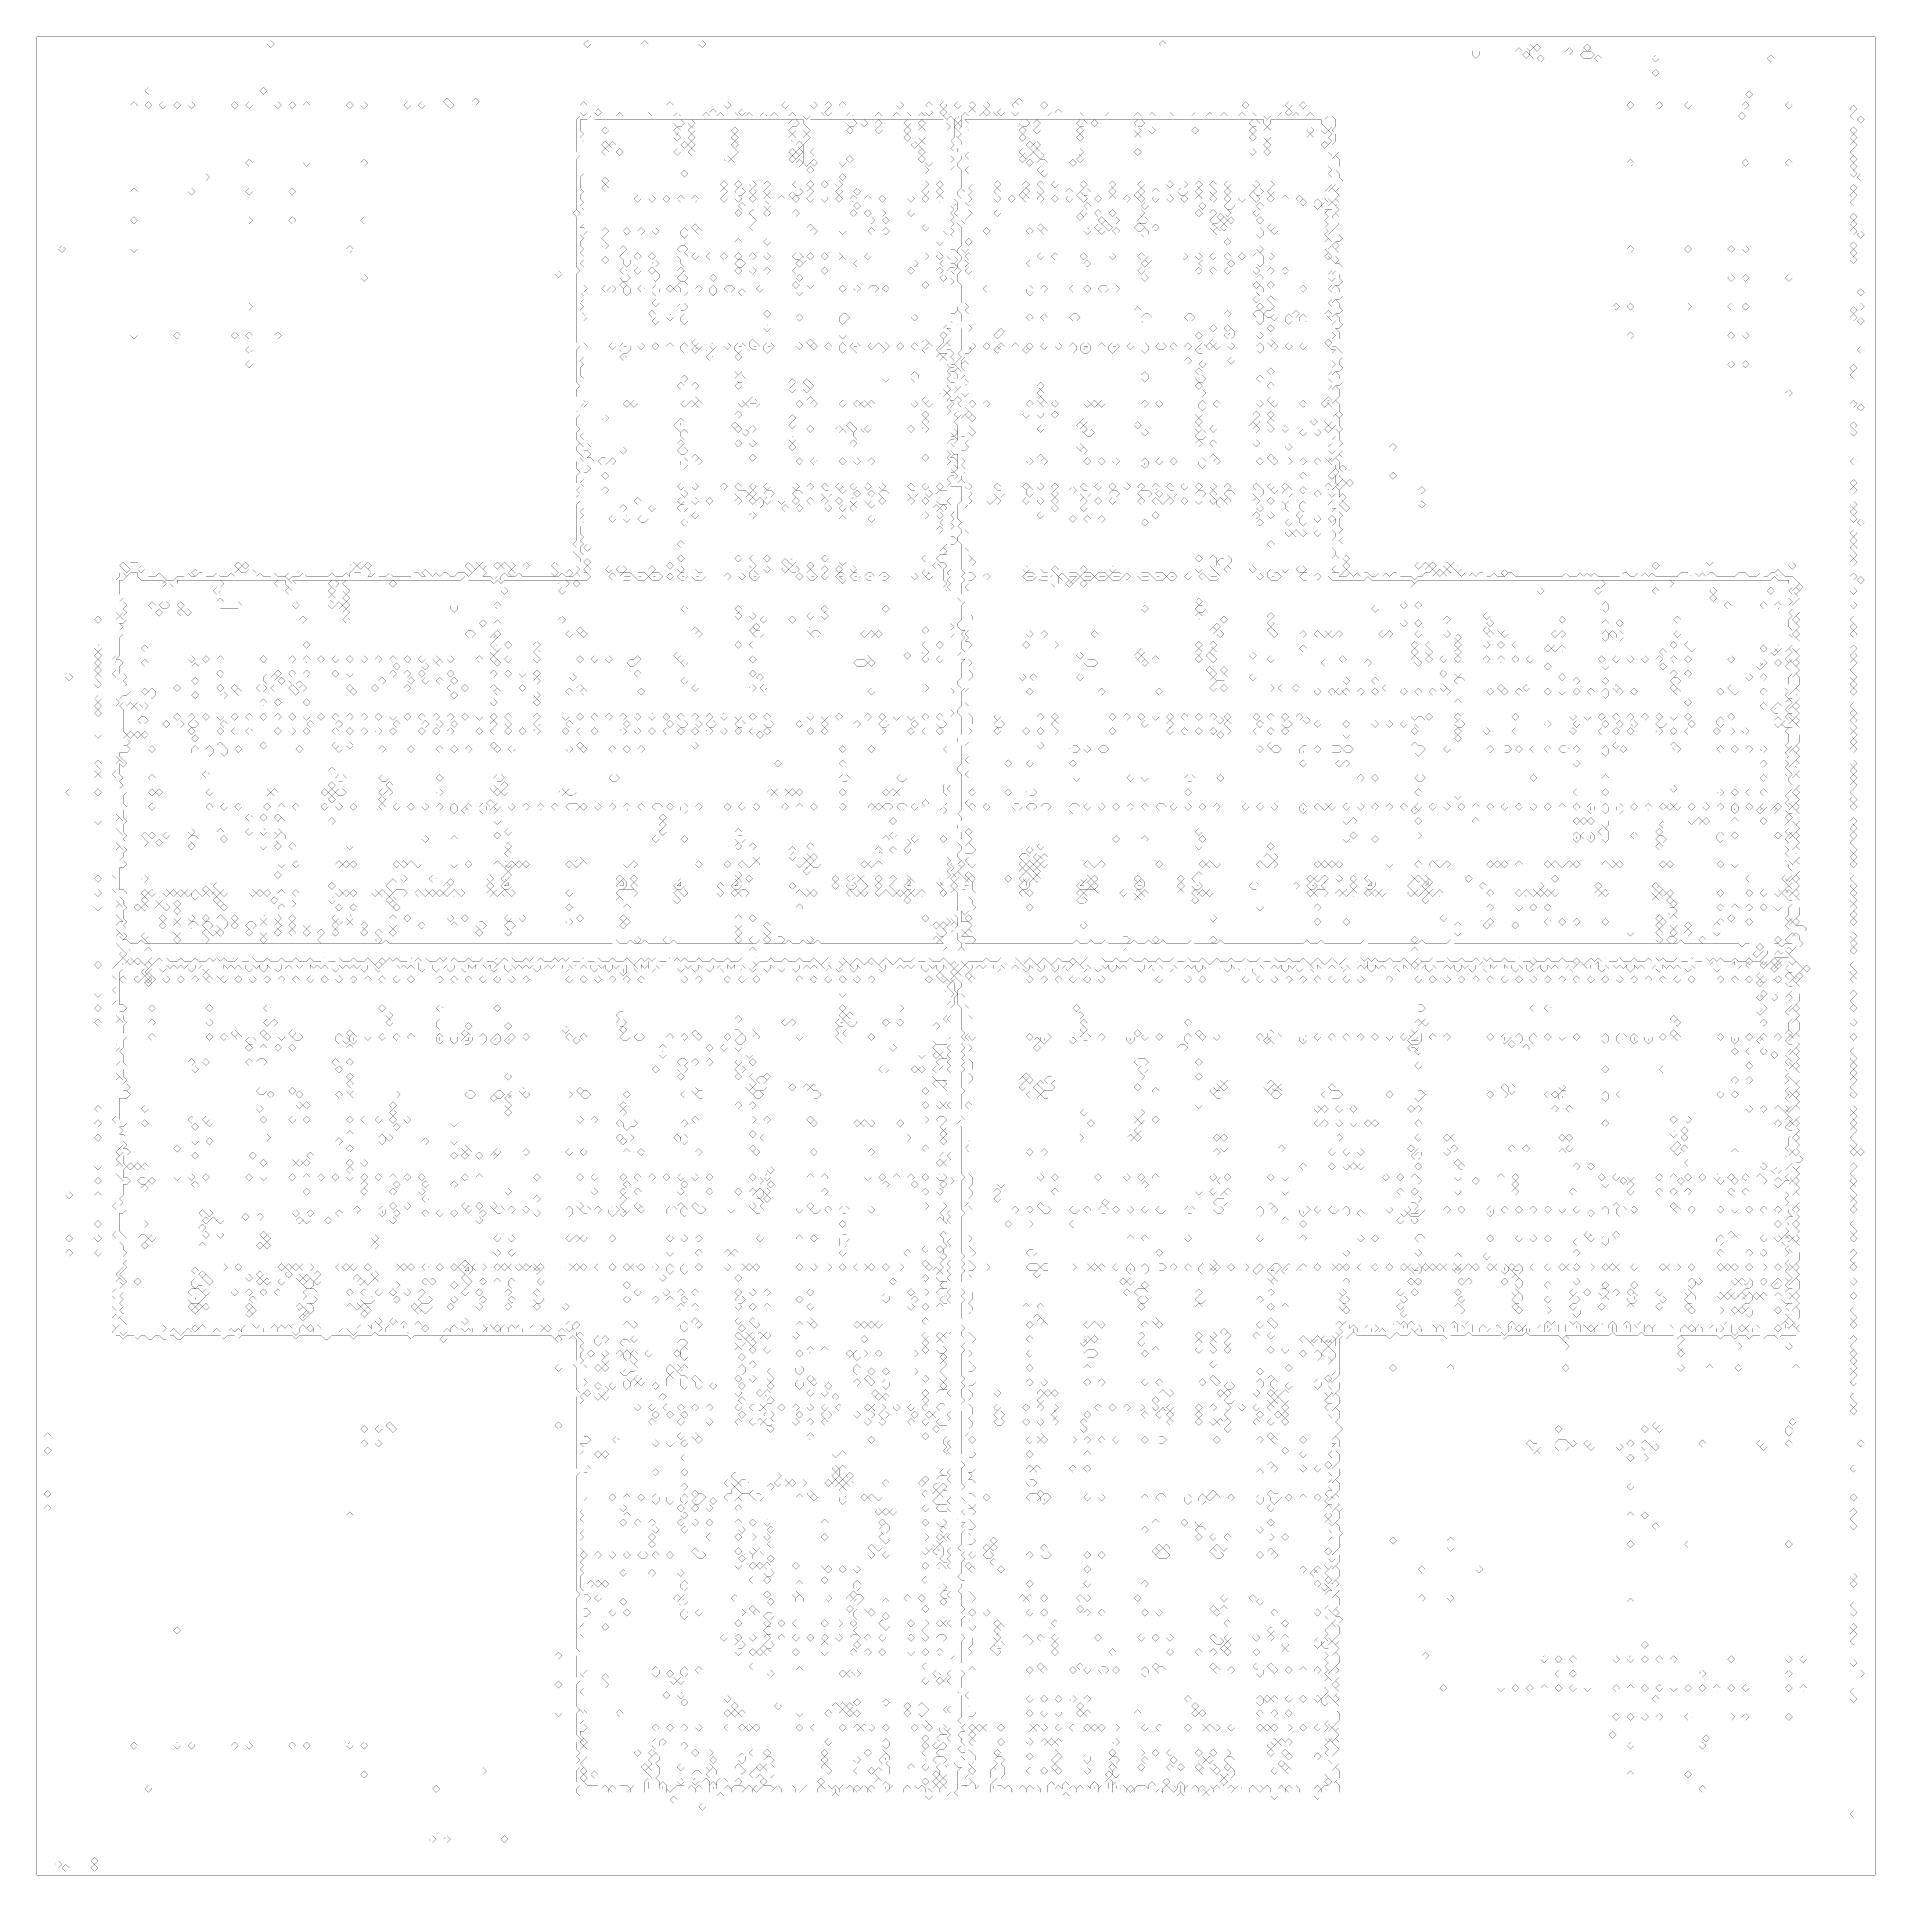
# Model space of a CAD drawing. Header units: metres. Extents: x 0 to 4936, y -4936 to 0.
import ezdxf

# ---------------------------------------------------------------- set-up
doc = ezdxf.new("R2010")
doc.units = ezdxf.units.M
for name, color, linetype in [('conductor', 1, 'Continuous'), ('dielectric', 8, 'Continuous'), ('substrate', 5, 'Continuous')]:
    doc.layers.add(name, color=color, linetype=linetype)

msp = doc.modelspace()

# ---------------------------------------------------------------- linework, layer by layer
at = {"layer": 'conductor', "const_width": 0.5}
for points in [[(1487.4, -212.5), (1477.7, -222.1), (1468, -222.1), (1458.4, -222.1), (1458.4, -231.8), (1458.4, -241.5), (1458.4, -251.1), (1468, -260.8), (1458.4, -270.4), (1468, -280.1), (1468, -289.7), (1468, -299.4), (1468, -309.1), (1468, -318.7), (1468, -328.4), (1468, -338), (1468, -347.7), (1468, -357.4), (1468, -367), (1458.4, -376.7), (1458.4, -386.3), (1458.4, -396), (1458.4, -405.6), (1468, -415.3), (1458.4, -425), (1458.4, -434.6), (1468, -444.3), (1458.4, -453.9), (1468, -463.6), (1468, -473.3), (1468, -482.9), (1468, -492.6), (1468, -502.2), (1458.4, -511.9), (1468, -511.9), (1477.7, -521.5), (1468, -531.2), (1458.4, -531.2), (1468, -540.9), (1458.4, -550.5), (1458.4, -560.2), (1468, -569.8), (1458.4, -579.5), (1468, -589.2), (1468, -598.8), (1458.4, -608.5), (1468, -618.1), (1468, -627.8), (1468, -637.4), (1468, -647.1), (1468, -656.8), (1468, -666.4), (1477.7, -676.1), (1468, -685.7), (1458.4, -685.7), (1468, -695.4), (1468, -705), (1458.4, -714.7), (1468, -724.4), (1458.4, -734), (1468, -743.7), (1477.7, -753.3), (1468, -763), (1468, -772.7), (1468, -782.3), (1468, -792), (1468, -801.6), (1468, -811.3), (1468, -820.9), (1477.7, -830.6), (1468, -840.3), (1468, -849.9), (1468, -859.6), (1458.4, -869.2), (1468, -878.9), (1458.4, -888.6), (1458.4, -898.2), (1458.4, -907.9), (1468, -917.5), (1468, -927.2), (1468, -936.8), (1468, -946.5), (1468, -956.2), (1468, -965.8), (1468, -975.5), (1477.7, -985.1), (1468, -994.8), (1468, -1004.5), (1468, -1014.1), (1468, -1023.8), (1468, -1033.4), (1468, -1043.1), (1468, -1052.7), (1468, -1062.4), (1458.4, -1072.1), (1468, -1081.7), (1468, -1091.4), (1477.7, -1091.4), (1487.4, -1101), (1477.7, -1110.7), (1468, -1110.7), (1477.7, -1110.7), (1487.4, -1120.4), (1477.7, -1130), (1487.4, -1130), (1497, -1139.7), (1487.4, -1149.3), (1477.7, -1149.3), (1487.4, -1159), (1477.7, -1168.6), (1468, -1168.6), (1468, -1178.3), (1468, -1188), (1458.4, -1197.6), (1468, -1207.3), (1468, -1216.9), (1468, -1226.6), (1468, -1236.2), (1468, -1245.9), (1468, -1255.6), (1468, -1265.2), (1458.4, -1274.9), (1468, -1284.5), (1458.4, -1294.2), (1468, -1303.9), (1458.4, -1313.5), (1458.4, -1323.2), (1458.4, -1332.8), (1468, -1342.5), (1458.4, -1352.1), (1468, -1361.8), (1458.4, -1371.5), (1458.4, -1381.1), (1468, -1390.8), (1468, -1400.4), (1468, -1410.1), (1468, -1419.8), (1468, -1429.4), (1468, -1439.1), (1477.7, -1439.1), (1487.4, -1448.7), (1477.7, -1458.4), (1468, -1458.4), (1458.4, -1458.4), (1448.7, -1458.4), (1439.1, -1458.4), (1429.4, -1458.4), (1419.8, -1458.4), (1410.1, -1458.4), (1400.4, -1458.4), (1390.8, -1458.4), (1381.1, -1458.4), (1371.5, -1458.4), (1361.8, -1458.4), (1352.1, -1458.4), (1342.5, -1458.4), (1332.8, -1458.4), (1323.2, -1458.4), (1313.5, -1458.4), (1303.9, -1458.4), (1294.2, -1458.4), (1284.5, -1458.4), (1274.9, -1458.4), (1265.2, -1458.4), (1255.6, -1458.4), (1245.9, -1468), (1236.2, -1458.4), (1226.6, -1468), (1216.9, -1458.4), (1207.3, -1458.4), (1197.6, -1458.4), (1188, -1458.4), (1178.3, -1458.4), (1168.6, -1458.4), (1159, -1458.4), (1149.3, -1448.7), (1139.7, -1458.4), (1130, -1458.4), (1120.4, -1458.4), (1110.7, -1458.4), (1101, -1458.4), (1091.4, -1458.4), (1081.7, -1458.4), (1072.1, -1458.4), (1062.4, -1458.4), (1052.7, -1458.4), (1043.1, -1458.4), (1033.4, -1458.4), (1023.8, -1458.4), (1014.1, -1458.4), (1004.5, -1458.4), (994.8, -1458.4), (985.1, -1458.4), (975.5, -1458.4), (965.8, -1458.4), (956.2, -1458.4), (946.5, -1458.4), (936.8, -1458.4), (927.2, -1458.4), (917.5, -1458.4), (907.9, -1458.4), (898.2, -1458.4), (888.6, -1458.4), (878.9, -1458.4), (869.2, -1458.4), (859.6, -1458.4), (849.9, -1458.4), (840.3, -1458.4), (830.6, -1458.4), (820.9, -1458.4), (811.3, -1458.4), (801.6, -1458.4), (792, -1458.4), (782.3, -1458.4), (772.7, -1458.4), (763, -1458.4), (753.3, -1458.4), (743.7, -1458.4), (734, -1458.4), (724.4, -1458.4), (714.7, -1458.4), (705, -1458.4), (695.4, -1458.4), (685.7, -1458.4), (695.4, -1468), (685.7, -1477.7), (676.1, -1477.7), (666.4, -1468), (666.4, -1458.4), (656.8, -1458.4), (647.1, -1458.4), (637.4, -1458.4), (627.8, -1458.4), (618.1, -1458.4), (608.5, -1458.4), (598.8, -1458.4), (589.2, -1458.4), (579.5, -1458.4), (569.8, -1458.4), (560.2, -1458.4), (550.5, -1458.4), (540.9, -1458.4), (531.2, -1458.4), (521.5, -1458.4), (511.9, -1458.4), (502.2, -1458.4), (492.6, -1458.4), (482.9, -1458.4), (473.3, -1458.4), (463.6, -1458.4), (453.9, -1458.4), (444.3, -1458.4), (434.6, -1458.4), (425, -1458.4), (415.3, -1458.4), (405.6, -1458.4), (396, -1458.4), (386.3, -1458.4), (376.7, -1458.4), (376.7, -1468), (367, -1477.7), (357.4, -1468), (347.7, -1468), (338, -1458.4), (328.4, -1458.4), (318.7, -1458.4), (309.1, -1458.4), (299.4, -1458.4), (289.7, -1458.4), (280.1, -1458.4), (270.4, -1448.7), (270.4, -1439.1), (260.8, -1439.1), (251.1, -1439.1), (241.5, -1448.7), (231.8, -1439.1), (241.5, -1448.7), (231.8, -1458.4), (222.1, -1458.4), (222.1, -1468), (222.1, -1477.7), (222.1, -1487.4), (222.1, -1497), (231.8, -1506.7), (222.1, -1516.3), (231.8, -1516.3), (241.5, -1526), (231.8, -1535.7), (241.5, -1545.3), (231.8, -1555), (241.5, -1564.6), (231.8, -1574.3), (222.1, -1574.3), (231.8, -1583.9), (222.1, -1593.6), (231.8, -1603.3), (222.1, -1612.9), (222.1, -1622.6), (222.1, -1632.2), (222.1, -1641.9), (222.1, -1651.6), (222.1, -1661.2), (212.5, -1670.9), (222.1, -1670.9), (231.8, -1680.5), (222.1, -1690.2), (222.1, -1699.8), (222.1, -1709.5), (231.8, -1709.5), (241.5, -1719.2), (231.8, -1728.8), (241.5, -1738.5), (231.8, -1748.1), (241.5, -1748.1), (251.1, -1757.8), (241.5, -1767.5), (231.8, -1767.5), (222.1, -1777.1), (231.8, -1786.8), (222.1, -1796.4), (231.8, -1806.1), (231.8, -1815.7), (231.8, -1825.4), (231.8, -1835.1), (231.8, -1844.7), (231.8, -1854.4), (231.8, -1864), (241.5, -1873.7), (231.8, -1883.3), (241.5, -1883.3), (251.1, -1893), (241.5, -1902.7), (231.8, -1902.7), (241.5, -1902.7), (251.1, -1912.3), (241.5, -1922), (231.8, -1922), (222.1, -1922), (222.1, -1931.6), (231.8, -1941.3), (222.1, -1951), (222.1, -1960.6), (222.1, -1970.3), (222.1, -1979.9), (231.8, -1989.6), (222.1, -1999.2), (231.8, -2008.9), (222.1, -2018.6), (231.8, -2018.6), (241.5, -2028.2), (231.8, -2037.9), (231.8, -2047.5), (231.8, -2057.2), (241.5, -2066.9), (231.8, -2076.5), (231.8, -2086.2), (231.8, -2095.8), (241.5, -2105.5), (231.8, -2115.1), (231.8, -2124.8), (231.8, -2134.5), (241.5, -2144.1), (231.8, -2153.8), (241.5, -2163.4), (231.8, -2173.1), (241.5, -2182.8), (231.8, -2192.4), (231.8, -2202.1), (222.1, -2211.7), (231.8, -2211.7), (241.5, -2221.4), (231.8, -2231), (222.1, -2231), (222.1, -2240.7), (222.1, -2250.4), (222.1, -2260), (222.1, -2269.7), (222.1, -2279.3), (222.1, -2289), (231.8, -2289), (241.5, -2298.7), (231.8, -2308.3), (222.1, -2308.3), (231.8, -2318), (231.8, -2327.6), (241.5, -2337.3), (231.8, -2346.9), (231.8, -2356.6), (231.8, -2366.3), (241.5, -2375.9), (231.8, -2385.6), (241.5, -2395.2), (231.8, -2404.9), (222.1, -2414.6), (231.8, -2424.2), (241.5, -2424.2), (251.1, -2433.9), (260.8, -2433.9), (270.4, -2433.9), (280.1, -2424.2), (289.7, -2433.9), (299.4, -2433.9), (309.1, -2433.9), (318.7, -2433.9), (328.4, -2433.9), (338, -2433.9), (347.7, -2433.9), (357.4, -2433.9), (367, -2433.9), (376.7, -2433.9), (386.3, -2433.9), (396, -2433.9), (405.6, -2433.9), (415.3, -2433.9), (425, -2433.9), (434.6, -2433.9), (444.3, -2433.9), (453.9, -2433.9), (463.6, -2433.9), (473.3, -2433.9), (482.9, -2433.9), (492.6, -2433.9), (502.2, -2433.9), (511.9, -2433.9), (521.5, -2433.9), (531.2, -2433.9), (540.9, -2433.9), (550.5, -2433.9), (560.2, -2433.9), (569.8, -2433.9), (579.5, -2433.9), (589.2, -2433.9), (598.8, -2433.9), (608.5, -2433.9), (618.1, -2433.9), (627.8, -2433.9), (637.4, -2433.9), (647.1, -2433.9), (656.8, -2433.9), (666.4, -2433.9), (676.1, -2433.9), (685.7, -2433.9), (695.4, -2433.9), (705, -2433.9), (714.7, -2433.9), (724.4, -2433.9), (734, -2433.9), (743.7, -2433.9), (753.3, -2433.9), (763, -2433.9), (772.7, -2433.9), (782.3, -2433.9), (792, -2433.9), (801.6, -2433.9), (811.3, -2433.9), (820.9, -2433.9), (830.6, -2433.9), (840.3, -2433.9), (849.9, -2433.9), (859.6, -2433.9), (869.2, -2433.9), (878.9, -2433.9), (888.6, -2433.9), (898.2, -2433.9), (907.9, -2433.9), (917.5, -2433.9), (927.2, -2433.9), (936.8, -2424.2), (946.5, -2433.9), (956.2, -2433.9), (965.8, -2433.9), (975.5, -2433.9), (985.1, -2433.9), (994.8, -2433.9), (1004.5, -2433.9), (1014.1, -2433.9), (1023.8, -2433.9), (1033.4, -2433.9), (1043.1, -2433.9), (1052.7, -2433.9), (1062.4, -2433.9), (1072.1, -2433.9), (1081.7, -2433.9), (1091.4, -2433.9), (1101, -2433.9), (1110.7, -2433.9), (1120.4, -2433.9), (1130, -2433.9), (1139.7, -2433.9), (1149.3, -2433.9), (1159, -2433.9), (1168.6, -2433.9), (1178.3, -2433.9), (1188, -2433.9), (1197.6, -2433.9), (1207.3, -2433.9), (1216.9, -2433.9), (1226.6, -2433.9), (1236.2, -2433.9), (1245.9, -2433.9), (1255.6, -2433.9), (1265.2, -2433.9), (1274.9, -2433.9), (1284.5, -2433.9), (1294.2, -2433.9), (1303.9, -2433.9), (1313.5, -2433.9), (1323.2, -2433.9), (1332.8, -2433.9), (1342.5, -2433.9), (1352.1, -2433.9), (1361.8, -2433.9), (1371.5, -2433.9), (1381.1, -2433.9), (1390.8, -2433.9), (1400.4, -2433.9), (1410.1, -2433.9), (1419.8, -2433.9), (1429.4, -2433.9), (1439.1, -2433.9), (1448.7, -2433.9), (1458.4, -2433.9), (1468, -2433.9), (1477.7, -2433.9), (1487.4, -2433.9), (1497, -2433.9), (1506.7, -2433.9), (1516.3, -2433.9), (1526, -2433.9), (1535.7, -2433.9), (1545.3, -2433.9), (1555, -2424.2), (1564.6, -2433.9), (1574.3, -2433.9), (1583.9, -2433.9), (1593.6, -2424.2), (1603.3, -2433.9), (1612.9, -2433.9), (1622.6, -2433.9), (1632.2, -2424.2), (1641.9, -2433.9), (1651.6, -2433.9), (1661.2, -2433.9), (1670.9, -2433.9), (1680.5, -2433.9), (1690.2, -2433.9), (1699.8, -2433.9), (1709.5, -2424.2), (1719.2, -2433.9), (1728.8, -2433.9), (1738.5, -2433.9), (1748.1, -2433.9), (1757.8, -2433.9), (1767.5, -2433.9), (1777.1, -2433.9), (1786.8, -2433.9), (1796.4, -2433.9), (1806.1, -2433.9), (1815.7, -2433.9), (1825.4, -2433.9), (1835.1, -2433.9), (1844.7, -2433.9), (1854.4, -2433.9), (1864, -2433.9), (1873.7, -2433.9), (1883.3, -2433.9), (1893, -2433.9), (1902.7, -2433.9), (1912.3, -2433.9), (1922, -2433.9), (1931.6, -2433.9), (1941.3, -2424.2), (1951, -2433.9), (1960.6, -2433.9), (1970.3, -2433.9), (1979.9, -2433.9), (1989.6, -2433.9), (1999.2, -2433.9), (2008.9, -2433.9), (2018.6, -2424.2), (2028.2, -2433.9), (2037.9, -2433.9), (2047.5, -2433.9), (2057.2, -2424.2), (2066.9, -2433.9), (2076.5, -2433.9), (2086.2, -2433.9), (2095.8, -2424.2), (2105.5, -2433.9), (2115.1, -2433.9), (2124.8, -2433.9), (2134.5, -2433.9), (2144.1, -2433.9), (2153.8, -2433.9), (2163.4, -2433.9), (2173.1, -2433.9), (2182.8, -2433.9), (2192.4, -2433.9), (2202.1, -2433.9), (2211.7, -2433.9), (2221.4, -2433.9), (2231, -2433.9), (2240.7, -2433.9), (2250.4, -2433.9), (2260, -2433.9), (2269.7, -2433.9), (2279.3, -2433.9), (2289, -2433.9), (2298.7, -2433.9), (2308.3, -2433.9), (2318, -2433.9), (2327.6, -2433.9), (2337.3, -2433.9), (2346.9, -2433.9), (2356.6, -2433.9), (2366.3, -2433.9), (2375.9, -2433.9), (2385.6, -2433.9), (2395.2, -2433.9), (2404.9, -2433.9), (2414.6, -2433.9), (2424.2, -2433.9), (2433.9, -2433.9), (2443.5, -2424.2), (2453.2, -2433.9), (2443.5, -2424.2), (2443.5, -2414.6), (2443.5, -2404.9), (2443.5, -2395.2), (2443.5, -2385.6), (2453.2, -2375.9), (2443.5, -2366.3), (2443.5, -2356.6), (2443.5, -2346.9), (2443.5, -2337.3), (2443.5, -2327.6), (2443.5, -2318), (2443.5, -2308.3), (2443.5, -2298.7), (2443.5, -2289), (2443.5, -2279.3), (2443.5, -2269.7), (2443.5, -2260), (2453.2, -2250.4), (2443.5, -2240.7), (2453.2, -2231), (2443.5, -2221.4), (2453.2, -2211.7), (2443.5, -2202.1), (2443.5, -2192.4), (2443.5, -2182.8), (2443.5, -2173.1), (2443.5, -2163.4), (2443.5, -2153.8), (2443.5, -2144.1), (2443.5, -2134.5), (2443.5, -2124.8), (2443.5, -2115.1), (2443.5, -2105.5), (2443.5, -2095.8), (2443.5, -2086.2), (2443.5, -2076.5), (2433.9, -2066.9), (2443.5, -2057.2), (2443.5, -2047.5), (2443.5, -2037.9), (2433.9, -2028.2), (2433.9, -2018.6), (2433.9, -2008.9), (2443.5, -1999.2), (2443.5, -1989.6), (2443.5, -1979.9), (2443.5, -1970.3), (2443.5, -1960.6), (2443.5, -1951), (2443.5, -1941.3), (2443.5, -1931.6), (2443.5, -1922), (2433.9, -1912.3), (2443.5, -1902.7), (2443.5, -1893), (2443.5, -1883.3), (2443.5, -1873.7), (2443.5, -1864), (2443.5, -1854.4), (2443.5, -1844.7), (2443.5, -1835.1), (2443.5, -1825.4), (2443.5, -1815.7), (2443.5, -1806.1), (2443.5, -1796.4), (2443.5, -1786.8), (2443.5, -1777.1), (2443.5, -1767.5), (2443.5, -1757.8), (2443.5, -1748.1), (2443.5, -1738.5), (2443.5, -1728.8), (2443.5, -1719.2), (2443.5, -1709.5), (2443.5, -1699.8), (2443.5, -1690.2), (2443.5, -1680.5), (2443.5, -1670.9), (2443.5, -1661.2), (2443.5, -1651.6), (2443.5, -1641.9), (2443.5, -1632.2), (2443.5, -1622.6), (2443.5, -1612.9), (2443.5, -1603.3), (2443.5, -1593.6), (2443.5, -1583.9), (2443.5, -1574.3), (2443.5, -1564.6), (2443.5, -1555), (2443.5, -1545.3), (2443.5, -1535.7), (2443.5, -1526), (2443.5, -1516.3), (2443.5, -1506.7), (2443.5, -1497), (2443.5, -1487.4), (2433.9, -1477.7), (2443.5, -1468), (2433.9, -1458.4), (2433.9, -1448.7), (2433.9, -1439.1), (2433.9, -1429.4), (2443.5, -1419.8), (2433.9, -1410.1), (2424.2, -1410.1), (2414.6, -1400.4), (2424.2, -1390.8), (2433.9, -1390.8), (2443.5, -1390.8), (2443.5, -1381.1), (2433.9, -1371.5), (2443.5, -1361.8), (2443.5, -1352.1), (2443.5, -1342.5), (2443.5, -1332.8), (2443.5, -1323.2), (2443.5, -1313.5), (2443.5, -1303.9), (2443.5, -1294.2), (2443.5, -1284.5), (2443.5, -1274.9), (2443.5, -1265.2), (2443.5, -1255.6), (2433.9, -1255.6), (2424.2, -1255.6), (2414.6, -1245.9), (2424.2, -1236.2), (2433.9, -1236.2), (2443.5, -1236.2), (2433.9, -1236.2), (2424.2, -1236.2), (2414.6, -1226.6), (2424.2, -1216.9), (2433.9, -1216.9), (2443.5, -1216.9), (2443.5, -1207.3), (2453.2, -1197.6), (2462.8, -1197.6), (2472.5, -1197.6), (2482.2, -1188), (2491.8, -1197.6), (2491.8, -1207.3), (2501.5, -1216.9), (2511.1, -1226.6), (2501.5, -1236.2), (2511.1, -1245.9), (2501.5, -1255.6), (2491.8, -1265.2), (2491.8, -1274.9), (2491.8, -1284.5), (2491.8, -1294.2), (2491.8, -1303.9), (2491.8, -1313.5), (2491.8, -1323.2), (2501.5, -1332.8), (2501.5, -1342.5), (2491.8, -1352.1), (2491.8, -1361.8), (2491.8, -1371.5), (2501.5, -1381.1), (2501.5, -1390.8), (2511.1, -1400.4), (2501.5, -1410.1), (2501.5, -1419.8), (2501.5, -1429.4), (2501.5, -1439.1), (2511.1, -1439.1), (2520.8, -1448.7), (2511.1, -1458.4), (2501.5, -1458.4), (2501.5, -1468), (2491.8, -1477.7), (2501.5, -1487.4), (2501.5, -1497), (2501.5, -1506.7), (2501.5, -1516.3), (2501.5, -1526), (2501.5, -1535.7), (2501.5, -1545.3), (2511.1, -1555), (2511.1, -1564.6), (2501.5, -1574.3), (2501.5, -1583.9), (2501.5, -1593.6), (2491.8, -1603.3), (2501.5, -1612.9), (2491.8, -1622.6), (2501.5, -1622.6), (2511.1, -1632.2), (2501.5, -1641.9), (2501.5, -1651.6), (2501.5, -1661.2), (2501.5, -1670.9), (2511.1, -1680.5), (2501.5, -1690.2), (2501.5, -1699.8), (2511.1, -1709.5), (2511.1, -1719.2), (2501.5, -1728.8), (2501.5, -1738.5), (2501.5, -1748.1), (2491.8, -1757.8), (2491.8, -1767.5), (2491.8, -1777.1), (2491.8, -1786.8), (2501.5, -1796.4), (2501.5, -1806.1), (2501.5, -1815.7), (2511.1, -1825.4), (2511.1, -1835.1), (2511.1, -1844.7), (2501.5, -1854.4), (2511.1, -1864), (2501.5, -1873.7), (2501.5, -1883.3), (2501.5, -1893), (2491.8, -1902.7), (2491.8, -1912.3), (2501.5, -1922), (2501.5, -1931.6), (2491.8, -1941.3), (2501.5, -1951), (2501.5, -1960.6), (2501.5, -1970.3), (2491.8, -1979.9), (2501.5, -1989.6), (2501.5, -1999.2), (2501.5, -2008.9), (2501.5, -2018.6), (2501.5, -2028.2), (2501.5, -2037.9), (2501.5, -2047.5), (2491.8, -2057.2), (2501.5, -2066.9), (2501.5, -2076.5), (2501.5, -2086.2), (2491.8, -2095.8), (2501.5, -2105.5), (2501.5, -2115.1), (2501.5, -2124.8), (2491.8, -2134.5), (2501.5, -2144.1), (2511.1, -2153.8), (2501.5, -2163.4), (2491.8, -2173.1), (2501.5, -2163.4), (2511.1, -2173.1), (2520.8, -2182.8), (2511.1, -2192.4), (2501.5, -2192.4), (2491.8, -2192.4), (2501.5, -2202.1), (2491.8, -2211.7), (2501.5, -2221.4), (2491.8, -2231), (2501.5, -2240.7), (2491.8, -2250.4), (2501.5, -2260), (2491.8, -2269.7), (2501.5, -2260), (2511.1, -2269.7), (2511.1, -2279.3), (2511.1, -2289), (2520.8, -2298.7), (2511.1, -2308.3), (2501.5, -2308.3), (2491.8, -2308.3), (2482.2, -2308.3), (2491.8, -2308.3), (2501.5, -2308.3), (2511.1, -2318), (2511.1, -2327.6), (2520.8, -2337.3), (2511.1, -2346.9), (2501.5, -2346.9), (2491.8, -2356.6), (2482.2, -2346.9), (2482.2, -2356.6), (2482.2, -2366.3), (2482.2, -2375.9), (2491.8, -2375.9), (2501.5, -2375.9), (2511.1, -2385.6), (2501.5, -2395.2), (2491.8, -2395.2), (2482.2, -2395.2), (2472.5, -2395.2), (2482.2, -2395.2), (2491.8, -2404.9), (2482.2, -2414.6), (2491.8, -2414.6), (2501.5, -2414.6), (2511.1, -2414.6), (2520.8, -2424.2), (2511.1, -2433.9), (2501.5, -2433.9), (2491.8, -2433.9), (2501.5, -2433.9), (2511.1, -2433.9), (2520.8, -2433.9), (2530.4, -2433.9), (2540.1, -2433.9), (2549.8, -2433.9), (2559.4, -2433.9), (2569.1, -2433.9), (2578.7, -2433.9), (2588.4, -2433.9), (2598.1, -2433.9), (2607.7, -2433.9), (2617.4, -2433.9), (2627, -2433.9), (2636.7, -2433.9), (2646.3, -2433.9), (2656, -2433.9), (2665.7, -2433.9), (2675.3, -2433.9), (2685, -2433.9), (2694.6, -2433.9), (2704.3, -2433.9), (2714, -2433.9), (2723.6, -2433.9), (2733.3, -2433.9), (2742.9, -2433.9), (2752.6, -2433.9), (2762.2, -2433.9), (2771.9, -2433.9), (2781.6, -2433.9), (2791.2, -2424.2), (2800.9, -2433.9), (2810.5, -2433.9), (2820.2, -2433.9), (2829.9, -2424.2), (2839.5, -2433.9), (2849.2, -2433.9), (2858.8, -2433.9), (2868.5, -2424.2), (2878.1, -2433.9), (2887.8, -2433.9), (2897.5, -2433.9), (2907.1, -2433.9), (2916.8, -2433.9), (2926.4, -2433.9), (2936.1, -2433.9), (2945.8, -2424.2), (2955.4, -2433.9), (2965.1, -2433.9), (2974.7, -2433.9), (2984.4, -2424.2), (2994, -2433.9), (3003.7, -2433.9), (3013.4, -2433.9), (3023, -2424.2), (3032.7, -2433.9), (3042.3, -2433.9), (3052, -2433.9), (3061.7, -2433.9), (3071.3, -2433.9), (3081, -2433.9), (3090.6, -2433.9), (3100.3, -2424.2), (3109.9, -2433.9), (3119.6, -2433.9), (3129.3, -2433.9), (3138.9, -2433.9), (3148.6, -2433.9), (3158.2, -2433.9), (3167.9, -2433.9), (3177.5, -2424.2), (3187.2, -2433.9), (3196.9, -2433.9), (3206.5, -2433.9), (3216.2, -2433.9), (3225.8, -2433.9), (3235.5, -2433.9), (3245.2, -2433.9), (3254.8, -2433.9), (3264.5, -2433.9), (3274.1, -2433.9), (3283.8, -2433.9), (3293.4, -2433.9), (3303.1, -2433.9), (3312.8, -2433.9), (3322.4, -2433.9), (3332.1, -2433.9), (3341.7, -2433.9), (3351.4, -2433.9), (3361.1, -2433.9), (3370.7, -2433.9), (3380.4, -2433.9), (3390, -2433.9), (3399.7, -2433.9), (3409.3, -2424.2), (3419, -2433.9), (3428.7, -2433.9), (3438.3, -2433.9), (3448, -2424.2), (3457.6, -2433.9), (3467.3, -2433.9), (3477, -2433.9), (3486.6, -2433.9), (3496.3, -2433.9), (3505.9, -2433.9), (3515.6, -2433.9), (3525.2, -2433.9), (3534.9, -2433.9), (3544.6, -2433.9), (3554.2, -2433.9), (3563.9, -2424.2), (3573.5, -2433.9), (3583.2, -2433.9), (3592.9, -2433.9), (3602.5, -2433.9), (3612.2, -2433.9), (3621.8, -2433.9), (3631.5, -2433.9), (3641.1, -2433.9), (3650.8, -2433.9), (3660.5, -2433.9), (3670.1, -2433.9), (3679.8, -2433.9), (3689.4, -2433.9), (3699.1, -2433.9), (3708.8, -2433.9), (3718.4, -2424.2), (3728.1, -2433.9), (3737.7, -2433.9), (3747.4, -2433.9), (3757, -2433.9), (3766.7, -2433.9), (3776.4, -2433.9), (3786, -2433.9), (3795.7, -2424.2), (3805.3, -2433.9), (3815, -2433.9), (3824.6, -2433.9), (3834.3, -2433.9), (3844, -2433.9), (3853.6, -2433.9), (3863.3, -2433.9), (3872.9, -2433.9), (3882.6, -2433.9), (3892.3, -2433.9), (3901.9, -2433.9), (3911.6, -2433.9), (3921.2, -2433.9), (3930.9, -2433.9), (3940.5, -2433.9), (3950.2, -2433.9), (3959.9, -2433.9), (3969.5, -2433.9), (3979.2, -2433.9), (3988.8, -2433.9), (3998.5, -2433.9), (4008.2, -2433.9), (4017.8, -2433.9), (4027.5, -2433.9), (4037.1, -2433.9), (4046.8, -2433.9), (4056.4, -2433.9), (4066.1, -2433.9), (4075.8, -2433.9), (4085.4, -2433.9), (4095.1, -2433.9), (4104.7, -2433.9), (4114.4, -2433.9), (4124.1, -2433.9), (4133.7, -2433.9), (4143.4, -2433.9), (4153, -2433.9), (4162.7, -2433.9), (4172.3, -2433.9), (4182, -2433.9), (4191.7, -2433.9), (4201.3, -2433.9), (4211, -2433.9), (4220.6, -2433.9), (4230.3, -2433.9), (4240, -2433.9), (4249.6, -2433.9), (4259.3, -2433.9), (4268.9, -2433.9), (4278.6, -2433.9), (4288.2, -2433.9), (4297.9, -2433.9), (4307.6, -2433.9), (4317.2, -2433.9), (4326.9, -2433.9), (4336.5, -2433.9), (4346.2, -2433.9), (4355.8, -2433.9), (4365.5, -2433.9), (4375.2, -2433.9), (4384.8, -2433.9), (4394.5, -2433.9), (4404.1, -2433.9), (4413.8, -2424.2), (4423.5, -2433.9), (4433.1, -2433.9), (4442.8, -2433.9), (4452.4, -2433.9), (4462.1, -2433.9), (4471.7, -2433.9), (4481.4, -2433.9), (4491.1, -2433.9), (4500.7, -2433.9), (4510.4, -2433.9), (4520, -2433.9), (4529.7, -2433.9), (4539.4, -2433.9), (4549, -2433.9), (4558.7, -2433.9), (4568.3, -2433.9), (4578, -2443.5), (4587.6, -2433.9), (4597.3, -2433.9), (4607, -2443.5), (4616.6, -2443.5), (4626.3, -2453.2), (4635.9, -2443.5), (4645.6, -2443.5), (4655.3, -2443.5), (4664.9, -2453.2), (4655.3, -2443.5), (4664.9, -2433.9), (4674.6, -2433.9), (4684.2, -2443.5), (4684.2, -2453.2), (4684.2, -2443.5), (4693.9, -2433.9), (4703.5, -2433.9), (4713.2, -2433.9), (4703.5, -2433.9), (4693.9, -2424.2), (4703.5, -2414.6), (4713.2, -2404.9), (4722.9, -2414.6), (4713.2, -2404.9), (4713.2, -2395.2), (4703.5, -2395.2), (4693.9, -2385.6), (4703.5, -2375.9), (4713.2, -2366.3), (4703.5, -2356.6), (4703.5, -2346.9), (4703.5, -2337.3), (4713.2, -2327.6), (4713.2, -2318), (4703.5, -2318), (4693.9, -2308.3), (4703.5, -2298.7), (4713.2, -2289), (4703.5, -2279.3), (4713.2, -2269.7), (4703.5, -2260), (4713.2, -2250.4), (4713.2, -2240.7), (4703.5, -2231), (4703.5, -2221.4), (4693.9, -2211.7), (4703.5, -2202.1), (4693.9, -2192.4), (4703.5, -2182.8), (4693.9, -2173.1), (4703.5, -2163.4), (4713.2, -2163.4), (4703.5, -2163.4), (4693.9, -2153.8), (4703.5, -2144.1), (4713.2, -2134.5), (4703.5, -2124.8), (4693.9, -2115.1), (4703.5, -2105.5), (4713.2, -2095.8), (4713.2, -2086.2), (4703.5, -2086.2), (4693.9, -2076.5), (4703.5, -2066.9), (4693.9, -2057.2), (4703.5, -2047.5), (4693.9, -2037.9), (4703.5, -2028.2), (4713.2, -2018.6), (4713.2, -2008.9), (4703.5, -1999.2), (4703.5, -1989.6), (4713.2, -1979.9), (4703.5, -1970.3), (4693.9, -1960.6), (4703.5, -1951), (4693.9, -1941.3), (4703.5, -1931.6), (4713.2, -1931.6), (4703.5, -1931.6), (4693.9, -1922), (4703.5, -1912.3), (4713.2, -1902.7), (4703.5, -1893), (4703.5, -1883.3), (4703.5, -1873.7), (4693.9, -1864), (4703.5, -1854.4), (4713.2, -1854.4), (4703.5, -1854.4), (4693.9, -1854.4), (4684.2, -1844.7), (4693.9, -1835.1), (4703.5, -1835.1), (4713.2, -1825.4), (4713.2, -1815.7), (4703.5, -1815.7), (4693.9, -1806.1), (4703.5, -1796.4), (4713.2, -1786.8), (4713.2, -1777.1), (4703.5, -1777.1), (4693.9, -1767.5), (4703.5, -1757.8), (4693.9, -1748.1), (4703.5, -1738.5), (4703.5, -1728.8), (4703.5, -1719.2), (4713.2, -1709.5), (4713.2, -1699.8), (4703.5, -1699.8), (4693.9, -1690.2), (4703.5, -1680.5), (4713.2, -1670.9), (4703.5, -1661.2), (4713.2, -1651.6), (4703.5, -1641.9), (4713.2, -1632.2), (4713.2, -1622.6), (4713.2, -1612.9), (4703.5, -1603.3), (4713.2, -1593.6), (4703.5, -1583.9), (4703.5, -1574.3), (4703.5, -1564.6), (4713.2, -1555), (4703.5, -1545.3), (4713.2, -1535.7), (4703.5, -1526), (4713.2, -1516.3), (4703.5, -1506.7), (4713.2, -1497), (4703.5, -1487.4), (4713.2, -1477.7), (4703.5, -1468), (4703.5, -1458.4), (4693.9, -1458.4), (4684.2, -1458.4), (4674.6, -1458.4), (4664.9, -1448.7), (4655.3, -1458.4), (4645.6, -1458.4), (4635.9, -1458.4), (4626.3, -1458.4), (4616.6, -1458.4), (4607, -1458.4), (4597.3, -1458.4), (4587.6, -1458.4), (4578, -1458.4), (4568.3, -1458.4), (4558.7, -1458.4), (4549, -1458.4), (4539.4, -1458.4), (4529.7, -1458.4), (4520, -1458.4), (4510.4, -1458.4), (4500.7, -1458.4), (4491.1, -1458.4), (4481.4, -1458.4), (4471.7, -1458.4), (4462.1, -1458.4), (4452.4, -1458.4), (4442.8, -1458.4), (4433.1, -1458.4), (4423.5, -1458.4), (4413.8, -1458.4), (4404.1, -1458.4), (4394.5, -1458.4), (4384.8, -1458.4), (4375.2, -1458.4), (4365.5, -1458.4), (4355.8, -1458.4), (4346.2, -1458.4), (4336.5, -1458.4), (4326.9, -1458.4), (4317.2, -1458.4), (4307.6, -1458.4), (4297.9, -1458.4), (4288.2, -1458.4), (4278.6, -1458.4), (4268.9, -1458.4), (4259.3, -1458.4), (4249.6, -1458.4), (4240, -1458.4), (4230.3, -1458.4), (4220.6, -1458.4), (4211, -1458.4), (4201.3, -1458.4), (4191.7, -1458.4), (4182, -1458.4), (4172.3, -1458.4), (4162.7, -1458.4), (4153, -1458.4), (4143.4, -1458.4), (4133.7, -1458.4), (4124.1, -1458.4), (4114.4, -1458.4), (4104.7, -1458.4), (4095.1, -1458.4), (4085.4, -1458.4), (4075.8, -1458.4), (4066.1, -1458.4), (4056.4, -1458.4), (4046.8, -1458.4), (4037.1, -1458.4), (4027.5, -1458.4), (4017.8, -1458.4), (4008.2, -1458.4), (3998.5, -1458.4), (3988.8, -1458.4), (3979.2, -1458.4), (3969.5, -1458.4), (3959.9, -1458.4), (3950.2, -1458.4), (3940.5, -1458.4), (3930.9, -1458.4), (3921.2, -1458.4), (3911.6, -1458.4), (3901.9, -1458.4), (3892.3, -1458.4), (3882.6, -1458.4), (3872.9, -1458.4), (3863.3, -1458.4), (3853.6, -1458.4), (3844, -1458.4), (3834.3, -1458.4), (3824.6, -1458.4), (3815, -1458.4), (3805.3, -1458.4), (3795.7, -1458.4), (3786, -1458.4), (3776.4, -1458.4), (3766.7, -1458.4), (3757, -1458.4), (3747.4, -1458.4), (3737.7, -1458.4), (3728.1, -1458.4), (3718.4, -1458.4), (3708.8, -1458.4), (3699.1, -1468), (3689.4, -1458.4), (3679.8, -1458.4), (3670.1, -1458.4), (3660.5, -1458.4), (3650.8, -1458.4), (3641.1, -1458.4), (3631.5, -1458.4), (3621.8, -1458.4), (3612.2, -1458.4), (3602.5, -1458.4), (3592.9, -1458.4), (3583.2, -1458.4), (3573.5, -1448.7), (3563.9, -1458.4), (3554.2, -1458.4), (3544.6, -1458.4), (3534.9, -1458.4), (3525.2, -1458.4), (3515.6, -1458.4), (3505.9, -1458.4), (3496.3, -1458.4), (3486.6, -1458.4), (3477, -1458.4), (3467.3, -1448.7), (3477, -1439.1), (3486.6, -1439.1), (3496.3, -1439.1), (3486.6, -1439.1), (3477, -1429.4), (3486.6, -1419.8), (3477, -1410.1), (3477, -1400.4), (3486.6, -1390.8), (3496.3, -1400.4), (3486.6, -1390.8), (3486.6, -1381.1), (3477, -1371.5), (3477, -1361.8), (3477, -1352.1), (3486.6, -1342.5), (3486.6, -1332.8), (3496.3, -1323.2), (3486.6, -1332.8), (3477, -1323.2), (3477, -1313.5), (3486.6, -1303.9), (3486.6, -1294.2), (3477, -1284.5), (3477, -1274.9), (3486.6, -1265.2), (3477, -1265.2), (3467.3, -1255.6), (3477, -1245.9), (3477, -1236.2), (3486.6, -1226.6), (3477, -1236.2), (3467.3, -1226.6), (3467.3, -1216.9), (3477, -1207.3), (3486.6, -1197.6), (3496.3, -1207.3), (3486.6, -1197.6), (3486.6, -1188), (3486.6, -1178.3), (3496.3, -1168.6), (3486.6, -1159), (3486.6, -1149.3), (3477, -1149.3), (3467.3, -1139.7), (3477, -1130), (3477, -1120.4), (3486.6, -1110.7), (3477, -1120.4), (3467.3, -1110.7), (3467.3, -1101), (3477, -1091.4), (3477, -1081.7), (3486.6, -1072.1), (3477, -1081.7), (3467.3, -1072.1), (3467.3, -1062.4), (3477, -1052.7), (3486.6, -1043.1), (3477, -1033.4), (3467.3, -1023.8), (3477, -1014.1), (3477, -1004.5), (3477, -994.8), (3467.3, -985.1), (3477, -975.5), (3467.3, -965.8), (3467.3, -956.2), (3467.3, -946.5), (3477, -936.8), (3477, -927.2), (3467.3, -917.5), (3467.3, -907.9), (3477, -898.2), (3477, -888.6), (3486.6, -878.9), (3477, -869.2), (3477, -859.6), (3477, -849.9), (3486.6, -840.3), (3477, -840.3), (3467.3, -830.6), (3477, -820.9), (3477, -811.3), (3486.6, -801.6), (3477, -792), (3477, -782.3), (3477, -772.7), (3486.6, -763), (3477, -763), (3467.3, -753.3), (3477, -743.7), (3477, -734), (3477, -724.4), (3467.3, -714.7), (3477, -705), (3477, -695.4), (3486.6, -685.7), (3477, -685.7), (3467.3, -676.1), (3477, -666.4), (3477, -656.8), (3486.6, -647.1), (3477, -656.8), (3467.3, -647.1), (3467.3, -637.4), (3477, -627.8), (3477, -618.1), (3467.3, -608.5), (3467.3, -598.8), (3477, -589.2), (3477, -579.5), (3467.3, -579.5), (3457.6, -569.8), (3467.3, -560.2), (3477, -550.5), (3477, -540.9), (3467.3, -540.9), (3457.6, -531.2), (3467.3, -521.5), (3457.6, -511.9), (3467.3, -502.2), (3457.6, -492.6), (3467.3, -482.9), (3457.6, -473.3), (3467.3, -463.6), (3477, -463.6), (3467.3, -463.6), (3457.6, -463.6), (3448, -453.9), (3457.6, -444.3), (3467.3, -444.3), (3457.6, -434.6), (3467.3, -425), (3457.6, -415.3), (3467.3, -405.6), (3477, -396), (3477, -386.3), (3477, -376.7), (3467.3, -367), (3477, -357.4), (3467.3, -347.7), (3467.3, -338), (3467.3, -328.4), (3477, -318.7), (3467.3, -309.1), (3467.3, -299.4), (3467.3, -289.7), (3477, -280.1), (3467.3, -270.4), (3477, -260.8), (3467.3, -251.1), (3477, -241.5), (3467.3, -231.8), (3467.3, -222.1), (3467.3, -231.8), (3457.6, -241.5), (3448, -231.8), (3448, -222.1), (3438.3, -222.1), (3428.7, -222.1), (3419, -222.1), (3409.3, -222.1), (3399.7, -222.1), (3390, -222.1), (3380.4, -222.1), (3370.7, -222.1), (3361.1, -222.1), (3351.4, -222.1), (3341.7, -222.1), (3332.1, -222.1), (3322.4, -222.1), (3312.8, -222.1), (3312.8, -231.8), (3303.1, -241.5), (3293.4, -231.8), (3293.4, -222.1), (3283.8, -222.1), (3274.1, -222.1), (3264.5, -222.1), (3254.8, -222.1), (3245.2, -222.1), (3235.5, -222.1), (3225.8, -222.1), (3216.2, -222.1), (3206.5, -222.1), (3196.9, -222.1), (3187.2, -222.1), (3177.5, -222.1), (3167.9, -222.1), (3158.2, -222.1), (3148.6, -222.1), (3138.9, -222.1), (3129.3, -222.1), (3119.6, -222.1), (3109.9, -222.1), (3100.3, -222.1), (3090.6, -222.1), (3081, -222.1), (3071.3, -222.1), (3061.7, -222.1), (3052, -222.1), (3042.3, -222.1), (3032.7, -222.1), (3023, -222.1), (3013.4, -222.1), (3003.7, -222.1), (2994, -222.1), (2984.4, -222.1), (2974.7, -222.1), (2965.1, -222.1), (2955.4, -222.1), (2945.8, -222.1), (2936.1, -222.1), (2926.4, -222.1), (2916.8, -222.1), (2907.1, -222.1), (2897.5, -222.1), (2887.8, -222.1), (2878.1, -222.1), (2868.5, -222.1), (2858.8, -222.1), (2849.2, -222.1), (2839.5, -222.1), (2829.9, -222.1), (2820.2, -222.1), (2810.5, -222.1), (2800.9, -222.1), (2791.2, -222.1), (2781.6, -222.1), (2771.9, -222.1), (2762.2, -222.1), (2752.6, -222.1), (2742.9, -222.1), (2733.3, -222.1), (2723.6, -222.1), (2714, -222.1), (2704.3, -222.1), (2694.6, -222.1), (2685, -222.1), (2675.3, -222.1), (2665.7, -222.1), (2656, -222.1), (2646.3, -222.1), (2636.7, -222.1), (2627, -222.1), (2617.4, -222.1), (2607.7, -222.1), (2598.1, -222.1), (2588.4, -222.1), (2578.7, -222.1), (2569.1, -222.1), (2559.4, -222.1), (2549.8, -222.1), (2540.1, -222.1), (2530.4, -222.1), (2520.8, -222.1), (2511.1, -222.1), (2501.5, -222.1), (2491.8, -222.1), (2501.5, -231.8), (2491.8, -241.5), (2501.5, -251.1), (2501.5, -260.8), (2501.5, -270.4), (2491.8, -280.1), (2501.5, -289.7), (2501.5, -299.4), (2501.5, -309.1), (2491.8, -318.7), (2501.5, -328.4), (2501.5, -338), (2501.5, -347.7), (2491.8, -357.4), (2501.5, -367), (2501.5, -376.7), (2501.5, -386.3), (2511.1, -396), (2501.5, -405.6), (2511.1, -415.3), (2501.5, -425), (2511.1, -434.6), (2501.5, -444.3), (2491.8, -444.3), (2501.5, -453.9), (2501.5, -463.6), (2511.1, -473.3), (2501.5, -482.9), (2491.8, -492.6), (2482.2, -492.6), (2491.8, -502.2), (2491.8, -511.9), (2491.8, -521.5), (2491.8, -531.2), (2491.8, -540.9), (2491.8, -550.5), (2491.8, -560.2), (2482.2, -569.8), (2491.8, -579.5), (2491.8, -589.2), (2491.8, -598.8), (2501.5, -608.5), (2491.8, -618.1), (2491.8, -627.8), (2501.5, -637.4), (2501.5, -647.1), (2491.8, -656.8), (2501.5, -666.4), (2501.5, -676.1), (2501.5, -685.7), (2491.8, -695.4), (2491.8, -705), (2491.8, -714.7), (2501.5, -724.4), (2491.8, -734), (2501.5, -743.7), (2501.5, -753.3), (2501.5, -763), (2501.5, -772.7), (2511.1, -782.3), (2501.5, -792), (2501.5, -801.6), (2501.5, -811.3), (2501.5, -820.9), (2501.5, -830.6), (2511.1, -840.3), (2501.5, -849.9), (2491.8, -849.9), (2491.8, -859.6), (2482.2, -869.2), (2482.2, -878.9), (2482.2, -888.6), (2491.8, -898.2), (2491.8, -907.9), (2482.2, -917.5), (2491.8, -917.5), (2501.5, -927.2), (2491.8, -936.8), (2501.5, -946.5), (2501.5, -956.2), (2491.8, -965.8), (2482.2, -956.2), (2491.8, -965.8), (2491.8, -975.5), (2491.8, -985.1), (2491.8, -994.8), (2501.5, -1004.5), (2491.8, -1014.1), (2482.2, -1023.8), (2491.8, -1014.1), (2501.5, -1023.8), (2501.5, -1033.4), (2501.5, -1043.1), (2511.1, -1052.7), (2501.5, -1062.4), (2491.8, -1072.1), (2482.2, -1072.1), (2491.8, -1072.1), (2501.5, -1081.7), (2491.8, -1091.4), (2482.2, -1091.4), (2491.8, -1091.4), (2501.5, -1101), (2491.8, -1110.7), (2482.2, -1110.7), (2491.8, -1120.4), (2482.2, -1130), (2491.8, -1139.7), (2482.2, -1149.3), (2491.8, -1159), (2491.8, -1168.6), (2482.2, -1178.3), (2482.2, -1188), (2472.5, -1197.6), (2462.8, -1197.6), (2453.2, -1197.6), (2443.5, -1188), (2453.2, -1178.3), (2462.8, -1178.3), (2453.2, -1178.3), (2443.5, -1168.6), (2443.5, -1159), (2443.5, -1149.3), (2453.2, -1139.7), (2443.5, -1130), (2453.2, -1120.4), (2443.5, -1110.7), (2443.5, -1101), (2443.5, -1091.4), (2453.2, -1081.7), (2462.8, -1081.7), (2453.2, -1081.7), (2443.5, -1072.1), (2443.5, -1062.4), (2443.5, -1052.7), (2443.5, -1043.1), (2443.5, -1033.4), (2443.5, -1023.8), (2443.5, -1014.1), (2453.2, -1004.5), (2443.5, -994.8), (2453.2, -985.1), (2443.5, -975.5), (2453.2, -965.8), (2462.8, -965.8), (2453.2, -965.8), (2443.5, -956.2), (2453.2, -946.5), (2462.8, -946.5), (2453.2, -946.5), (2443.5, -936.8), (2453.2, -927.2), (2462.8, -927.2), (2453.2, -927.2), (2443.5, -917.5), (2453.2, -907.9), (2462.8, -907.9), (2453.2, -907.9), (2443.5, -898.2), (2453.2, -888.6), (2462.8, -888.6), (2453.2, -888.6), (2443.5, -878.9), (2443.5, -869.2), (2433.9, -859.6), (2443.5, -849.9), (2433.9, -849.9), (2424.2, -849.9), (2414.6, -840.3), (2424.2, -830.6), (2433.9, -820.9), (2433.9, -811.3), (2443.5, -801.6), (2443.5, -792), (2433.9, -782.3), (2443.5, -772.7), (2443.5, -763), (2443.5, -753.3), (2443.5, -743.7), (2443.5, -734), (2443.5, -724.4), (2443.5, -714.7), (2443.5, -705), (2443.5, -695.4), (2443.5, -685.7), (2443.5, -676.1), (2443.5, -666.4), (2443.5, -656.8), (2443.5, -647.1), (2443.5, -637.4), (2443.5, -627.8), (2453.2, -618.1), (2462.8, -618.1), (2453.2, -618.1), (2443.5, -608.5), (2453.2, -598.8), (2443.5, -589.2), (2443.5, -579.5), (2443.5, -569.8), (2443.5, -560.2), (2443.5, -550.5), (2443.5, -540.9), (2443.5, -531.2), (2433.9, -521.5), (2443.5, -511.9), (2443.5, -502.2), (2443.5, -492.6), (2443.5, -482.9), (2443.5, -473.3), (2443.5, -463.6), (2443.5, -453.9), (2443.5, -444.3), (2443.5, -434.6), (2443.5, -425), (2443.5, -415.3), (2443.5, -405.6), (2443.5, -396), (2443.5, -386.3), (2443.5, -376.7), (2443.5, -367), (2443.5, -357.4), (2443.5, -347.7), (2443.5, -338), (2443.5, -328.4), (2443.5, -318.7), (2443.5, -309.1), (2443.5, -299.4), (2443.5, -289.7), (2443.5, -280.1), (2443.5, -270.4), (2443.5, -260.8), (2443.5, -251.1), (2453.2, -241.5), (2443.5, -231.8), (2433.9, -222.1), (2424.2, -222.1), (2414.6, -222.1), (2404.9, -222.1), (2395.2, -222.1), (2385.6, -222.1), (2375.9, -222.1), (2366.3, -222.1), (2356.6, -222.1), (2346.9, -222.1), (2337.3, -222.1), (2327.6, -222.1), (2318, -222.1), (2308.3, -222.1), (2298.7, -222.1), (2289, -222.1), (2279.3, -222.1), (2269.7, -222.1), (2260, -222.1), (2250.4, -222.1), (2240.7, -222.1), (2231, -222.1), (2221.4, -222.1), (2211.7, -222.1), (2202.1, -222.1), (2192.4, -222.1), (2182.8, -222.1), (2173.1, -222.1), (2163.4, -222.1), (2153.8, -222.1), (2144.1, -222.1), (2134.5, -222.1), (2124.8, -222.1), (2115.1, -222.1), (2105.5, -222.1), (2095.8, -222.1), (2086.2, -222.1), (2076.5, -222.1), (2076.5, -231.8), (2066.9, -241.5), (2057.2, -231.8), (2057.2, -222.1), (2047.5, -222.1), (2037.9, -222.1), (2028.2, -222.1), (2018.6, -222.1), (2008.9, -222.1), (1999.2, -222.1), (1989.6, -222.1), (1979.9, -222.1), (1970.3, -222.1), (1960.6, -222.1), (1951, -222.1), (1941.3, -222.1), (1931.6, -222.1), (1922, -222.1), (1912.3, -222.1), (1902.7, -222.1), (1893, -222.1), (1883.3, -222.1), (1873.7, -222.1), (1864, -222.1), (1854.4, -222.1), (1844.7, -222.1), (1835.1, -222.1), (1825.4, -222.1), (1815.7, -222.1), (1806.1, -222.1), (1796.4, -222.1), (1786.8, -222.1), (1777.1, -222.1), (1767.5, -222.1), (1757.8, -222.1), (1748.1, -222.1), (1738.5, -222.1), (1728.8, -222.1), (1719.2, -222.1), (1709.5, -222.1), (1699.8, -222.1), (1690.2, -222.1), (1680.5, -222.1), (1670.9, -222.1), (1661.2, -222.1), (1651.6, -222.1), (1641.9, -222.1), (1632.2, -222.1), (1622.6, -222.1), (1612.9, -222.1), (1603.3, -222.1), (1593.6, -222.1), (1583.9, -222.1), (1574.3, -222.1), (1564.6, -222.1), (1555, -222.1), (1545.3, -222.1), (1535.7, -222.1), (1526, -222.1), (1516.3, -222.1), (1506.7, -222.1), (1497, -222.1)], [(1516.3, -251.1), (1526, -241.5), (1535.7, -251.1), (1526, -260.8)], [(1709.5, -231.8), (1719.2, -222.1), (1728.8, -222.1), (1738.5, -231.8), (1728.8, -241.5), (1719.2, -241.5)], [(1709.5, -251.1), (1719.2, -241.5), (1728.8, -251.1), (1719.2, -260.8)], [(1748.1, -231.8), (1757.8, -222.1), (1767.5, -231.8), (1757.8, -241.5)], [(1748.1, -251.1), (1757.8, -241.5), (1767.5, -251.1), (1757.8, -260.8)], [(1864, -251.1), (1873.7, -241.5), (1883.3, -251.1), (1873.7, -260.8)], [(2018.6, -231.8), (2028.2, -222.1), (2037.9, -222.1), (2047.5, -231.8), (2037.9, -241.5), (2028.2, -241.5)], [(2018.6, -251.1), (2028.2, -241.5), (2037.9, -251.1), (2028.2, -260.8)], [(2057.2, -251.1), (2066.9, -241.5), (2076.5, -251.1), (2066.9, -260.8)], [(2173.1, -231.8), (2182.8, -222.1), (2192.4, -222.1), (2202.1, -231.8), (2192.4, -241.5), (2182.8, -241.5)], [(2173.1, -251.1), (2182.8, -241.5), (2192.4, -251.1), (2182.8, -260.8)], [(2211.7, -231.8), (2221.4, -222.1), (2231, -231.8), (2221.4, -241.5)], [(2250.4, -231.8), (2260, -222.1), (2269.7, -231.8), (2260, -241.5)], [(2250.4, -251.1), (2260, -241.5), (2269.7, -251.1), (2260, -260.8)], [(2327.6, -231.8), (2337.3, -222.1), (2346.9, -231.8), (2337.3, -241.5)], [(2327.6, -251.1), (2337.3, -241.5), (2346.9, -251.1), (2337.3, -260.8)], [(2366.3, -231.8), (2375.9, -222.1), (2385.6, -231.8), (2375.9, -241.5)], [(2366.3, -251.1), (2375.9, -241.5), (2385.6, -251.1), (2375.9, -260.8)], [(2472.5, -222.1)], [(2472.5, -241.5)], [(2636.7, -231.8), (2646.3, -222.1), (2656, -222.1), (2665.7, -231.8), (2656, -241.5), (2646.3, -241.5)], [(2636.7, -251.1), (2646.3, -241.5), (2656, -251.1), (2646.3, -260.8)], [(2675.3, -231.8), (2685, -222.1), (2694.6, -231.8), (2685, -241.5)], [(2675.3, -251.1), (2685, -241.5), (2694.6, -251.1), (2685, -260.8)], [(2791.2, -231.8), (2800.9, -222.1), (2810.5, -222.1), (2820.2, -231.8), (2810.5, -241.5), (2800.9, -241.5)], [(2791.2, -251.1), (2800.9, -241.5), (2810.5, -251.1), (2800.9, -260.8)], [(2829.9, -231.8), (2839.5, -222.1), (2849.2, -231.8), (2839.5, -241.5)], [(2945.8, -231.8), (2955.4, -222.1), (2965.1, -222.1), (2974.7, -231.8), (2965.1, -241.5), (2955.4, -241.5)], [(2945.8, -251.1), (2955.4, -241.5), (2965.1, -251.1), (2955.4, -260.8)], [(2984.4, -251.1), (2994, -241.5), (3003.7, -251.1), (2994, -260.8)], [(3100.3, -251.1), (3109.9, -241.5), (3119.6, -251.1), (3109.9, -260.8)], [(3254.8, -231.8), (3264.5, -222.1), (3274.1, -222.1), (3283.8, -231.8), (3274.1, -241.5), (3264.5, -241.5)], [(3254.8, -251.1), (3264.5, -241.5), (3274.1, -251.1), (3264.5, -260.8)], [(3293.4, -251.1), (3303.1, -241.5), (3312.8, -251.1), (3303.1, -260.8)], [(3409.3, -251.1), (3419, -241.5), (3428.7, -251.1), (3419, -260.8)], [(3448, -251.1), (3457.6, -241.5), (3467.3, -251.1), (3457.6, -260.8)], [(1516.3, -289.7), (1526, -280.1), (1535.7, -289.7), (1526, -299.4)], [(1535.7, -289.7), (1545.3, -280.1), (1555, -289.7), (1545.3, -299.4)], [(1709.5, -270.4), (1719.2, -260.8), (1728.8, -270.4), (1719.2, -280.1)], [(1728.8, -289.7), (1738.5, -280.1), (1748.1, -289.7), (1738.5, -299.4)], [(1748.1, -270.4), (1757.8, -260.8), (1767.5, -270.4), (1757.8, -280.1)], [(1748.1, -289.7), (1757.8, -280.1), (1767.5, -289.7), (1757.8, -299.4)], [(1864, -270.4), (1873.7, -260.8), (1883.3, -270.4), (1873.7, -280.1)], [(1864, -289.7), (1873.7, -280.1), (1883.3, -289.7), (1873.7, -299.4)], [(2018.6, -270.4), (2028.2, -260.8), (2037.9, -270.4), (2028.2, -280.1)], [(2037.9, -289.7), (2047.5, -280.1), (2057.2, -289.7), (2047.5, -299.4)], [(2057.2, -270.4), (2066.9, -260.8), (2076.5, -270.4), (2066.9, -280.1)], [(2057.2, -289.7), (2066.9, -280.1), (2076.5, -289.7), (2076.5, -299.4), (2076.5, -309.1), (2086.2, -318.7), (2076.5, -328.4), (2076.5, -338), (2066.9, -347.7), (2057.2, -338), (2057.2, -328.4), (2057.2, -318.7), (2057.2, -309.1), (2057.2, -299.4)], [(2327.6, -270.4), (2337.3, -260.8), (2346.9, -270.4), (2337.3, -280.1)], [(2346.9, -289.7), (2356.6, -280.1), (2366.3, -289.7), (2356.6, -299.4)], [(2366.3, -270.4), (2375.9, -260.8), (2385.6, -270.4), (2375.9, -280.1)], [(2366.3, -289.7), (2375.9, -280.1), (2385.6, -289.7), (2375.9, -299.4)], [(2472.5, -260.8)], [(2636.7, -270.4), (2646.3, -260.8), (2656, -270.4), (2646.3, -280.1)], [(2656, -289.7), (2665.7, -280.1), (2675.3, -289.7), (2665.7, -299.4)], [(2675.3, -289.7), (2685, -280.1), (2694.6, -289.7), (2685, -299.4)], [(2791.2, -270.4), (2800.9, -260.8), (2810.5, -270.4), (2800.9, -280.1)], [(2945.8, -270.4), (2955.4, -260.8), (2965.1, -270.4), (2955.4, -280.1)], [(3254.8, -270.4), (3264.5, -260.8), (3274.1, -270.4), (3264.5, -280.1)], [(3293.4, -270.4), (3303.1, -260.8), (3312.8, -270.4), (3303.1, -280.1)], [(3293.4, -289.7), (3303.1, -280.1), (3312.8, -289.7), (3303.1, -299.4)], [(3409.3, -270.4), (3419, -260.8), (3428.7, -270.4), (3419, -280.1)], [(3448, -289.7), (3457.6, -280.1), (3467.3, -289.7), (3457.6, -299.4)], [(1516.3, -309.1), (1526, -299.4), (1535.7, -309.1), (1526, -318.7)], [(1555, -309.1), (1564.6, -299.4), (1574.3, -309.1), (1564.6, -318.7)], [(1709.5, -309.1), (1719.2, -299.4), (1728.8, -309.1), (1719.2, -318.7)], [(1748.1, -309.1), (1757.8, -299.4), (1767.5, -309.1), (1757.8, -318.7)], [(1844.7, -328.4), (1854.4, -318.7), (1864, -328.4), (1854.4, -338)], [(1864, -309.1), (1873.7, -299.4), (1883.3, -309.1), (1873.7, -318.7)], [(1864, -328.4), (1873.7, -318.7), (1883.3, -328.4), (1873.7, -338)], [(2018.6, -309.1), (2028.2, -299.4), (2037.9, -309.1), (2028.2, -318.7)], [(2018.6, -328.4), (2028.2, -318.7), (2037.9, -328.4), (2028.2, -338)], [(2028.2, -318.7), (2037.9, -309.1), (2047.5, -318.7), (2037.9, -328.4)], [(2037.9, -309.1), (2047.5, -299.4), (2057.2, -309.1), (2047.5, -318.7)], [(2037.9, -338), (2047.5, -328.4), (2057.2, -338), (2047.5, -347.7)], [(2076.5, -309.1), (2086.2, -299.4), (2095.8, -309.1), (2086.2, -318.7)], [(2076.5, -338), (2086.2, -328.4), (2095.8, -338), (2086.2, -347.7)], [(2153.8, -338), (2163.4, -328.4), (2173.1, -338), (2163.4, -347.7)], [(2173.1, -328.4), (2182.8, -318.7), (2192.4, -328.4), (2182.8, -338)], [(2366.3, -309.1), (2375.9, -299.4), (2385.6, -309.1), (2375.9, -318.7)], [(2366.3, -328.4), (2375.9, -318.7), (2385.6, -328.4), (2375.9, -338)], [(2385.6, -338), (2395.2, -328.4), (2404.9, -338), (2395.2, -347.7)], [(2482.2, -299.4)], [(2482.2, -338)], [(2636.7, -309.1), (2646.3, -299.4), (2656, -309.1), (2646.3, -318.7)], [(2636.7, -328.4), (2646.3, -318.7), (2656, -328.4), (2646.3, -338)], [(2646.3, -318.7), (2656, -309.1), (2665.7, -318.7), (2656, -328.4)], [(2656, -309.1), (2665.7, -299.4), (2675.3, -309.1), (2665.7, -318.7)], [(2656, -338), (2665.7, -328.4), (2675.3, -338), (2665.7, -347.7)], [(2675.3, -309.1), (2685, -299.4), (2694.6, -309.1), (2685, -318.7)], [(2675.3, -328.4), (2685, -318.7), (2694.6, -328.4), (2685, -338)], [(2685, -318.7), (2694.6, -309.1), (2704.3, -318.7), (2694.6, -328.4)], [(2685, -338), (2694.6, -328.4), (2704.3, -328.4), (2714, -338), (2704.3, -347.7), (2694.6, -347.7)], [(2771.9, -338), (2781.6, -328.4), (2791.2, -338), (2781.6, -347.7)], [(2791.2, -309.1), (2800.9, -299.4), (2810.5, -309.1), (2800.9, -318.7)], [(2791.2, -328.4), (2800.9, -318.7), (2810.5, -328.4), (2800.9, -338)], [(2945.8, -309.1), (2955.4, -299.4), (2965.1, -309.1), (2955.4, -318.7)], [(3254.8, -309.1), (3264.5, -299.4), (3274.1, -309.1), (3264.5, -318.7)], [(3293.4, -309.1), (3303.1, -299.4), (3312.8, -309.1), (3303.1, -318.7)], [(1516.3, -386.3), (1526, -376.7), (1535.7, -386.3), (1526, -396)], [(1728.8, -367), (1738.5, -357.4), (1748.1, -367), (1738.5, -376.7)], [(1835.1, -396), (1844.7, -386.3), (1854.4, -396), (1844.7, -405.6)], [(1873.7, -396), (1883.3, -386.3), (1893, -396), (1883.3, -405.6)], [(1912.3, -396), (1922, -386.3), (1931.6, -396), (1922, -405.6)], [(1951, -396), (1960.6, -386.3), (1970.3, -396), (1960.6, -405.6)], [(2028.2, -396), (2037.9, -386.3), (2047.5, -396), (2037.9, -405.6)], [(2066.9, -357.4), (2076.5, -347.7), (2086.2, -357.4), (2076.5, -367)], [(2066.9, -396), (2076.5, -386.3), (2086.2, -396), (2076.5, -405.6)], [(2105.5, -396), (2115.1, -386.3), (2124.8, -396), (2115.1, -405.6)], [(2144.1, -396), (2153.8, -386.3), (2163.4, -396), (2153.8, -405.6)], [(2153.8, -376.7), (2163.4, -367), (2173.1, -376.7), (2163.4, -386.3)], [(2375.9, -357.4), (2385.6, -347.7), (2395.2, -357.4), (2385.6, -367)], [(2375.9, -396), (2385.6, -386.3), (2395.2, -396), (2385.6, -405.6)], [(2414.6, -396), (2424.2, -386.3), (2433.9, -396), (2424.2, -405.6)], [(2569.1, -396), (2578.7, -386.3), (2588.4, -396), (2578.7, -405.6)], [(2646.3, -396), (2656, -386.3), (2665.7, -396), (2656, -405.6)], [(2685, -357.4), (2694.6, -347.7), (2704.3, -357.4), (2694.6, -367)], [(2685, -396), (2694.6, -386.3), (2704.3, -396), (2694.6, -405.6)], [(2694.6, -367), (2704.3, -357.4), (2714, -367), (2704.3, -376.7)], [(2723.6, -396), (2733.3, -386.3), (2742.9, -396), (2733.3, -405.6)], [(2800.9, -396), (2810.5, -386.3), (2820.2, -396), (2810.5, -405.6)], [(2878.1, -396), (2887.8, -386.3), (2897.5, -396), (2887.8, -405.6)], [(2955.4, -396), (2965.1, -386.3), (2974.7, -396), (2965.1, -405.6)], [(3032.7, -396), (3042.3, -386.3), (3052, -396), (3042.3, -405.6)], [(3071.3, -396), (3081, -386.3), (3090.6, -396), (3081, -405.6)], [(3109.9, -396), (3119.6, -386.3), (3129.3, -396), (3119.6, -405.6)], [(3148.6, -396), (3158.2, -386.3), (3167.9, -396), (3158.2, -405.6)], [(3187.2, -396), (3196.9, -386.3), (3206.5, -396), (3196.9, -405.6)], [(3264.5, -396), (3274.1, -386.3), (3283.8, -396), (3274.1, -405.6)], [(3303.1, -396), (3312.8, -386.3), (3322.4, -396), (3312.8, -405.6)], [(1516.3, -405.6), (1526, -396), (1535.7, -405.6), (1526, -415.3)], [(1603.3, -434.6), (1612.9, -425), (1622.6, -434.6), (1612.9, -444.3)], [(1641.9, -434.6), (1651.6, -425), (1661.2, -434.6), (1651.6, -444.3)], [(1680.5, -434.6), (1690.2, -425), (1699.8, -434.6), (1690.2, -444.3)], [(1719.2, -434.6), (1728.8, -425), (1738.5, -434.6), (1728.8, -444.3)], [(1757.8, -434.6), (1767.5, -425), (1777.1, -434.6), (1767.5, -444.3)], [(1835.1, -415.3), (1844.7, -405.6), (1854.4, -415.3), (1844.7, -425)], [(1835.1, -434.6), (1844.7, -425), (1854.4, -434.6), (1844.7, -444.3)], [(1873.7, -415.3), (1883.3, -405.6), (1893, -405.6), (1902.7, -415.3), (1893, -425), (1883.3, -425)], [(1873.7, -434.6), (1883.3, -425), (1893, -434.6), (1883.3, -444.3)], [(1883.3, -453.9), (1893, -444.3), (1902.7, -453.9), (1893, -463.6)], [(1912.3, -415.3), (1922, -405.6), (1931.6, -415.3), (1922, -425)], [(1912.3, -434.6), (1922, -425), (1931.6, -434.6), (1922, -444.3)], [(1951, -415.3), (1960.6, -405.6), (1970.3, -415.3), (1960.6, -425)], [(1951, -434.6), (1960.6, -425), (1970.3, -434.6), (1960.6, -444.3)], [(1951, -453.9), (1960.6, -444.3), (1970.3, -453.9), (1960.6, -463.6)], [(1989.6, -434.6), (1999.2, -425), (2008.9, -434.6), (1999.2, -444.3)], [(2018.6, -425), (2028.2, -415.3), (2037.9, -425), (2028.2, -434.6)], [(2028.2, -415.3), (2037.9, -405.6), (2047.5, -405.6), (2057.2, -415.3), (2047.5, -425), (2037.9, -425)], [(2028.2, -434.6), (2037.9, -425), (2047.5, -434.6), (2037.9, -444.3)], [(2066.9, -415.3), (2076.5, -405.6), (2086.2, -415.3), (2076.5, -425)], [(2066.9, -434.6), (2076.5, -425), (2086.2, -434.6), (2076.5, -444.3)], [(2105.5, -434.6), (2115.1, -425), (2124.8, -434.6), (2115.1, -444.3)], [(2144.1, -415.3), (2153.8, -405.6), (2163.4, -415.3), (2153.8, -425)], [(2144.1, -434.6), (2153.8, -425), (2163.4, -434.6), (2153.8, -444.3)], [(2182.8, -434.6), (2192.4, -425), (2202.1, -434.6), (2192.4, -444.3)], [(2192.4, -415.3), (2202.1, -405.6), (2211.7, -415.3), (2202.1, -425)], [(2192.4, -453.9), (2202.1, -444.3), (2211.7, -453.9), (2202.1, -463.6)], [(2221.4, -434.6), (2231, -425), (2240.7, -434.6), (2231, -444.3)], [(2260, -434.6), (2269.7, -425), (2279.3, -434.6), (2269.7, -444.3)], [(2337.3, -434.6), (2346.9, -425), (2356.6, -434.6), (2346.9, -444.3)], [(2375.9, -415.3), (2385.6, -405.6), (2395.2, -415.3), (2385.6, -425)], [(2375.9, -434.6), (2385.6, -425), (2395.2, -434.6), (2385.6, -444.3)], [(2414.6, -415.3), (2424.2, -405.6), (2433.9, -415.3), (2424.2, -425)], [(2414.6, -434.6), (2424.2, -425), (2433.9, -434.6), (2424.2, -444.3)], [(2569.1, -415.3), (2578.7, -405.6), (2588.4, -415.3), (2578.7, -425)], [(2569.1, -434.6), (2578.7, -425), (2588.4, -434.6), (2578.7, -444.3)], [(2607.7, -434.6), (2617.4, -425), (2627, -434.6), (2617.4, -444.3)], [(2636.7, -425), (2646.3, -415.3), (2656, -425), (2646.3, -434.6)], [(2646.3, -415.3), (2656, -405.6), (2665.7, -415.3), (2656, -425)], [(2646.3, -434.6), (2656, -425), (2665.7, -434.6), (2656, -444.3)], [(2685, -415.3), (2694.6, -405.6), (2704.3, -415.3), (2694.6, -425)], [(2685, -434.6), (2694.6, -425), (2704.3, -434.6), (2694.6, -444.3)], [(2723.6, -434.6), (2733.3, -425), (2742.9, -434.6), (2733.3, -444.3)], [(2762.2, -415.3), (2771.9, -405.6), (2781.6, -415.3), (2771.9, -425)], [(2762.2, -434.6), (2771.9, -425), (2781.6, -434.6), (2771.9, -444.3)], [(2791.2, -425), (2800.9, -415.3), (2810.5, -425), (2800.9, -434.6)], [(2800.9, -415.3), (2810.5, -405.6), (2820.2, -405.6), (2829.9, -415.3), (2820.2, -425), (2810.5, -425)], [(2800.9, -434.6), (2810.5, -425), (2820.2, -434.6), (2810.5, -444.3)], [(2810.5, -453.9), (2820.2, -444.3), (2829.9, -453.9), (2820.2, -463.6)], [(2839.5, -434.6), (2849.2, -425), (2858.8, -434.6), (2849.2, -444.3)], [(2878.1, -415.3), (2887.8, -405.6), (2897.5, -415.3), (2887.8, -425)], [(2878.1, -434.6), (2887.8, -425), (2897.5, -434.6), (2887.8, -444.3)], [(2916.8, -434.6), (2926.4, -425), (2936.1, -434.6), (2926.4, -444.3)], [(2945.8, -425), (2955.4, -415.3), (2965.1, -425), (2955.4, -434.6)], [(2955.4, -415.3), (2965.1, -405.6), (2974.7, -415.3), (2965.1, -425)], [(2955.4, -434.6), (2965.1, -425), (2974.7, -434.6), (2965.1, -444.3)], [(2965.1, -453.9), (2974.7, -444.3), (2984.4, -453.9), (2974.7, -463.6)], [(2994, -415.3), (3003.7, -405.6), (3013.4, -415.3), (3003.7, -425)], [(2994, -434.6), (3003.7, -425), (3013.4, -434.6), (3003.7, -444.3)], [(3032.7, -434.6), (3042.3, -425), (3052, -434.6), (3042.3, -444.3)], [(3061.7, -415.3), (3071.3, -405.6), (3081, -405.6), (3090.6, -415.3), (3081, -425), (3071.3, -425)], [(3071.3, -434.6), (3081, -425), (3090.6, -434.6), (3081, -444.3)], [(3109.9, -415.3), (3119.6, -405.6), (3129.3, -415.3), (3119.6, -425)], [(3109.9, -434.6), (3119.6, -425), (3129.3, -434.6), (3119.6, -444.3)], [(3119.6, -453.9), (3129.3, -444.3), (3138.9, -453.9), (3129.3, -463.6)], [(3148.6, -415.3), (3158.2, -405.6), (3167.9, -415.3), (3158.2, -425)], [(3148.6, -434.6), (3158.2, -425), (3167.9, -434.6), (3158.2, -444.3)], [(3187.2, -415.3), (3196.9, -405.6), (3206.5, -415.3), (3196.9, -425)], [(3187.2, -434.6), (3196.9, -425), (3206.5, -434.6), (3196.9, -444.3)], [(3187.2, -453.9), (3196.9, -444.3), (3206.5, -444.3), (3216.2, -453.9), (3206.5, -463.6), (3196.9, -463.6)], [(3225.8, -434.6), (3235.5, -425), (3245.2, -434.6), (3235.5, -444.3)], [(3254.8, -425), (3264.5, -415.3), (3274.1, -425), (3264.5, -434.6)], [(3264.5, -415.3), (3274.1, -405.6), (3283.8, -405.6), (3293.4, -415.3), (3283.8, -425), (3274.1, -425)], [(3264.5, -434.6), (3274.1, -425), (3283.8, -434.6), (3274.1, -444.3)], [(3274.1, -453.9), (3283.8, -444.3), (3293.4, -453.9), (3283.8, -463.6)], [(3303.1, -415.3), (3312.8, -405.6), (3322.4, -415.3), (3312.8, -425)], [(3303.1, -434.6), (3312.8, -425), (3322.4, -434.6), (3312.8, -444.3)], [(3341.7, -434.6), (3351.4, -425), (3361.1, -434.6), (3351.4, -444.3)], [(3380.4, -434.6), (3390, -425), (3399.7, -434.6), (3390, -444.3)], [(3390, -444.3), (3399.7, -434.6), (3409.3, -444.3), (3399.7, -453.9)], [(3428.7, -444.3), (3438.3, -434.6), (3448, -444.3), (3448, -453.9), (3438.3, -463.6), (3428.7, -453.9)], [(1873.7, -473.3), (1883.3, -463.6), (1893, -473.3), (1883.3, -482.9)], [(1912.3, -473.3), (1922, -463.6), (1931.6, -473.3), (1922, -482.9)], [(1912.3, -492.6), (1922, -482.9), (1931.6, -492.6), (1922, -502.2)], [(1951, -473.3), (1960.6, -463.6), (1970.3, -473.3), (1960.6, -482.9)], [(2028.2, -473.3), (2037.9, -463.6), (2047.5, -473.3), (2037.9, -482.9)], [(2182.8, -473.3), (2192.4, -463.6), (2202.1, -473.3), (2192.4, -482.9)], [(2221.4, -473.3), (2231, -463.6), (2240.7, -473.3), (2231, -482.9)], [(2231, -492.6), (2240.7, -482.9), (2250.4, -492.6), (2240.7, -502.2)], [(2260, -473.3), (2269.7, -463.6), (2279.3, -473.3), (2269.7, -482.9)], [(2269.7, -492.6), (2279.3, -482.9), (2289, -492.6), (2279.3, -502.2)], [(2337.3, -473.3), (2346.9, -463.6), (2356.6, -473.3), (2346.9, -482.9)], [(2569.1, -473.3), (2578.7, -463.6), (2588.4, -473.3), (2578.7, -482.9)], [(2791.2, -482.9), (2800.9, -473.3), (2810.5, -482.9), (2800.9, -492.6)], [(2800.9, -473.3), (2810.5, -463.6), (2820.2, -473.3), (2810.5, -482.9)], [(2839.5, -473.3), (2849.2, -463.6), (2858.8, -473.3), (2849.2, -482.9)], [(2849.2, -492.6), (2858.8, -482.9), (2868.5, -492.6), (2858.8, -502.2)], [(2858.8, -502.2), (2868.5, -492.6), (2878.1, -502.2), (2868.5, -511.9)], [(2878.1, -473.3), (2887.8, -463.6), (2897.5, -473.3), (2887.8, -482.9)], [(2887.8, -492.6), (2897.5, -482.9), (2907.1, -492.6), (2897.5, -502.2)], [(2955.4, -473.3), (2965.1, -463.6), (2974.7, -473.3), (2965.1, -482.9)], [(2955.4, -492.6), (2965.1, -482.9), (2974.7, -482.9), (2984.4, -492.6), (2974.7, -502.2), (2965.1, -502.2)], [(3109.9, -473.3), (3119.6, -463.6), (3129.3, -473.3), (3119.6, -482.9)], [(3148.6, -473.3), (3158.2, -463.6), (3167.9, -473.3), (3158.2, -482.9)], [(3148.6, -492.6), (3158.2, -482.9), (3167.9, -482.9), (3177.5, -492.6), (3167.9, -502.2), (3158.2, -502.2)], [(3167.9, -482.9), (3177.5, -473.3), (3187.2, -482.9), (3177.5, -492.6)], [(3177.5, -492.6), (3187.2, -482.9), (3196.9, -492.6), (3187.2, -502.2)], [(3187.2, -473.3), (3196.9, -463.6), (3206.5, -473.3), (3196.9, -482.9)], [(3196.9, -492.6), (3206.5, -482.9), (3216.2, -492.6), (3206.5, -502.2)], [(3264.5, -473.3), (3274.1, -463.6), (3283.8, -473.3), (3274.1, -482.9)], [(3274.1, -492.6), (3283.8, -482.9), (3293.4, -492.6), (3283.8, -502.2)], [(1516.3, -521.5), (1526, -511.9), (1535.7, -521.5), (1526, -531.2)], [(1516.3, -540.9), (1526, -531.2), (1535.7, -540.9), (1526, -550.5)], [(1574.3, -521.5), (1583.9, -511.9), (1593.6, -521.5), (1583.9, -531.2)], [(1612.9, -521.5), (1622.6, -511.9), (1632.2, -521.5), (1622.6, -531.2)], [(1651.6, -521.5), (1661.2, -511.9), (1670.9, -521.5), (1661.2, -531.2)], [(1728.8, -521.5), (1738.5, -511.9), (1748.1, -521.5), (1748.1, -531.2), (1738.5, -540.9), (1728.8, -531.2)], [(1757.8, -511.9), (1767.5, -502.2), (1777.1, -511.9), (1767.5, -521.5)], [(1767.5, -521.5), (1777.1, -511.9), (1786.8, -521.5), (1777.1, -531.2)], [(1873.7, -550.5), (1883.3, -540.9), (1893, -550.5), (1883.3, -560.2)], [(1912.3, -511.9), (1922, -502.2), (1931.6, -511.9), (1922, -521.5)], [(1951, -550.5), (1960.6, -540.9), (1970.3, -550.5), (1960.6, -560.2)], [(2066.9, -511.9), (2076.5, -502.2), (2086.2, -511.9), (2076.5, -521.5)], [(2076.5, -521.5), (2086.2, -511.9), (2095.8, -521.5), (2086.2, -531.2)], [(2153.8, -521.5), (2163.4, -511.9), (2173.1, -521.5), (2163.4, -531.2)], [(2231, -521.5), (2240.7, -511.9), (2250.4, -521.5), (2240.7, -531.2)], [(2269.7, -521.5), (2279.3, -511.9), (2289, -521.5), (2279.3, -531.2)], [(2375.9, -511.9), (2385.6, -502.2), (2395.2, -511.9), (2385.6, -521.5)], [(2414.6, -550.5), (2424.2, -540.9), (2433.9, -550.5), (2424.2, -560.2)], [(2491.8, -550.5), (2501.5, -540.9), (2511.1, -550.5), (2501.5, -560.2)], [(2540.1, -521.5), (2549.8, -511.9), (2559.4, -521.5), (2549.8, -531.2)], [(2656, -521.5), (2665.7, -511.9), (2675.3, -521.5), (2665.7, -531.2)], [(2685, -511.9), (2694.6, -502.2), (2704.3, -511.9), (2694.6, -521.5)], [(2694.6, -521.5), (2704.3, -511.9), (2714, -521.5), (2704.3, -531.2)], [(2810.5, -521.5), (2820.2, -511.9), (2829.9, -521.5), (2820.2, -531.2)], [(2839.5, -511.9), (2849.2, -502.2), (2858.8, -511.9), (2849.2, -521.5)], [(2849.2, -521.5), (2858.8, -511.9), (2868.5, -521.5), (2858.8, -531.2)], [(2868.5, -511.9), (2878.1, -502.2), (2887.8, -511.9), (2878.1, -521.5)], [(2887.8, -521.5), (2897.5, -511.9), (2907.1, -521.5), (2897.5, -531.2)], [(2945.8, -511.9), (2955.4, -502.2), (2965.1, -502.2), (2974.7, -511.9), (2965.1, -521.5), (2955.4, -521.5)], [(2965.1, -521.5), (2974.7, -511.9), (2984.4, -521.5), (2984.4, -531.2), (2974.7, -540.9), (2965.1, -531.2)], [(2994, -511.9), (3003.7, -502.2), (3013.4, -511.9), (3003.7, -521.5)], [(3148.6, -511.9), (3158.2, -502.2), (3167.9, -511.9), (3158.2, -521.5)], [(3158.2, -521.5), (3167.9, -511.9), (3177.5, -521.5), (3167.9, -531.2)], [(3177.5, -511.9), (3187.2, -502.2), (3196.9, -511.9), (3187.2, -521.5)], [(3187.2, -550.5), (3196.9, -540.9), (3206.5, -550.5), (3196.9, -560.2)], [(3274.1, -521.5), (3283.8, -511.9), (3293.4, -521.5), (3293.4, -531.2), (3283.8, -540.9), (3274.1, -531.2)], [(3303.1, -511.9), (3312.8, -502.2), (3322.4, -511.9), (3312.8, -521.5)], [(3312.8, -521.5), (3322.4, -511.9), (3332.1, -521.5), (3322.4, -531.2)], [(3457.6, -550.5), (3467.3, -540.9), (3477, -550.5), (3467.3, -560.2)], [(1516.3, -560.2), (1526, -550.5), (1535.7, -560.2), (1526, -569.8)], [(1516.3, -598.8), (1526, -589.2), (1535.7, -598.8), (1526, -608.5)], [(1564.6, -569.8), (1574.3, -560.2), (1583.9, -569.8), (1574.3, -579.5)], [(1564.6, -589.2), (1574.3, -579.5), (1583.9, -589.2), (1574.3, -598.8)], [(1574.3, -598.8), (1583.9, -589.2), (1593.6, -598.8), (1593.6, -608.5), (1583.9, -618.1), (1574.3, -608.5)], [(1603.3, -589.2), (1612.9, -579.5), (1622.6, -589.2), (1612.9, -598.8)], [(1641.9, -589.2), (1651.6, -579.5), (1661.2, -589.2), (1651.6, -598.8)], [(1719.2, -569.8), (1728.8, -560.2), (1738.5, -560.2), (1748.1, -569.8), (1738.5, -579.5), (1728.8, -579.5)], [(1719.2, -589.2), (1728.8, -579.5), (1738.5, -579.5), (1748.1, -589.2), (1748.1, -598.8), (1748.1, -608.5), (1738.5, -618.1), (1728.8, -608.5), (1728.8, -598.8)], [(1757.8, -589.2), (1767.5, -579.5), (1777.1, -589.2), (1767.5, -598.8)], [(1796.4, -589.2), (1806.1, -579.5), (1815.7, -589.2), (1806.1, -598.8)], [(1835.1, -589.2), (1844.7, -579.5), (1854.4, -589.2), (1844.7, -598.8)], [(1873.7, -589.2), (1883.3, -579.5), (1893, -589.2), (1883.3, -598.8)], [(1912.3, -589.2), (1922, -579.5), (1931.6, -589.2), (1922, -598.8)], [(1951, -589.2), (1960.6, -579.5), (1970.3, -589.2), (1960.6, -598.8)], [(2028.2, -589.2), (2037.9, -579.5), (2047.5, -579.5), (2057.2, -589.2), (2047.5, -598.8), (2037.9, -598.8)], [(2047.5, -598.8), (2057.2, -589.2), (2066.9, -598.8), (2057.2, -608.5)], [(2066.9, -589.2), (2076.5, -579.5), (2086.2, -589.2), (2076.5, -598.8)], [(2105.5, -589.2), (2115.1, -579.5), (2124.8, -589.2), (2115.1, -598.8)], [(2144.1, -589.2), (2153.8, -579.5), (2163.4, -589.2), (2153.8, -598.8)], [(2153.8, -598.8), (2163.4, -589.2), (2173.1, -598.8), (2163.4, -608.5)], [(2221.4, -589.2), (2231, -579.5), (2240.7, -589.2), (2231, -598.8)], [(2375.9, -589.2), (2385.6, -579.5), (2395.2, -589.2), (2385.6, -598.8)], [(2414.6, -589.2), (2424.2, -579.5), (2433.9, -589.2), (2424.2, -598.8)], [(2482.2, -569.8), (2491.8, -560.2), (2501.5, -569.8), (2491.8, -579.5)], [(2491.8, -589.2), (2501.5, -579.5), (2511.1, -589.2), (2501.5, -598.8)], [(2685, -589.2), (2694.6, -579.5), (2704.3, -589.2), (2694.6, -598.8)], [(2723.6, -589.2), (2733.3, -579.5), (2742.9, -589.2), (2733.3, -598.8)], [(2800.9, -589.2), (2810.5, -579.5), (2820.2, -589.2), (2810.5, -598.8)], [(2878.1, -589.2), (2887.8, -579.5), (2897.5, -589.2), (2887.8, -598.8)], [(2955.4, -589.2), (2965.1, -579.5), (2974.7, -589.2), (2965.1, -598.8)], [(2974.7, -598.8), (2984.4, -589.2), (2994, -598.8), (2984.4, -608.5)], [(3071.3, -589.2), (3081, -579.5), (3090.6, -589.2), (3081, -598.8)], [(3109.9, -589.2), (3119.6, -579.5), (3129.3, -589.2), (3119.6, -598.8)], [(3148.6, -589.2), (3158.2, -579.5), (3167.9, -589.2), (3158.2, -598.8)], [(3187.2, -589.2), (3196.9, -579.5), (3206.5, -589.2), (3196.9, -598.8)], [(3225.8, -589.2), (3235.5, -579.5), (3245.2, -589.2), (3235.5, -598.8)], [(3264.5, -589.2), (3274.1, -579.5), (3283.8, -579.5), (3293.4, -589.2), (3293.4, -598.8), (3293.4, -608.5), (3283.8, -618.1), (3274.1, -608.5), (3274.1, -598.8)], [(3274.1, -569.8), (3283.8, -560.2), (3293.4, -569.8), (3283.8, -579.5)], [(3303.1, -589.2), (3312.8, -579.5), (3322.4, -589.2), (3312.8, -598.8)], [(3457.6, -589.2), (3467.3, -579.5), (3477, -589.2), (3467.3, -598.8)], [(1564.6, -627.8), (1574.3, -618.1), (1583.9, -627.8), (1574.3, -637.4)], [(1564.6, -647.1), (1574.3, -637.4), (1583.9, -637.4), (1593.6, -647.1), (1583.9, -656.8), (1574.3, -656.8)], [(1603.3, -627.8), (1612.9, -618.1), (1622.6, -627.8), (1612.9, -637.4)], [(1641.9, -627.8), (1651.6, -618.1), (1661.2, -627.8), (1651.6, -637.4)], [(1651.6, -608.5), (1661.2, -598.8), (1670.9, -608.5), (1661.2, -618.1)], [(1651.6, -637.4), (1661.2, -627.8), (1670.9, -637.4), (1670.9, -647.1), (1661.2, -656.8), (1651.6, -647.1)], [(1719.2, -627.8), (1728.8, -618.1), (1738.5, -627.8), (1728.8, -637.4)], [(1719.2, -647.1), (1728.8, -637.4), (1738.5, -637.4), (1748.1, -647.1), (1738.5, -656.8), (1728.8, -656.8)], [(1806.1, -647.1), (1815.7, -637.4), (1825.4, -647.1), (1815.7, -656.8)], [(1873.7, -608.5), (1883.3, -598.8), (1893, -598.8), (1902.7, -608.5), (1893, -618.1), (1883.3, -618.1)], [(1873.7, -627.8), (1883.3, -618.1), (1893, -627.8), (1883.3, -637.4)], [(1912.3, -627.8), (1922, -618.1), (1931.6, -627.8), (1922, -637.4)], [(1951, -627.8), (1960.6, -618.1), (1970.3, -627.8), (1960.6, -637.4)], [(2028.2, -627.8), (2037.9, -618.1), (2047.5, -627.8), (2037.9, -637.4)], [(2037.9, -608.5), (2047.5, -598.8), (2057.2, -608.5), (2047.5, -618.1)], [(2037.9, -647.1), (2047.5, -637.4), (2057.2, -647.1), (2047.5, -656.8)], [(2105.5, -627.8), (2115.1, -618.1), (2124.8, -627.8), (2115.1, -637.4)], [(2192.4, -608.5), (2202.1, -598.8), (2211.7, -608.5), (2202.1, -618.1)], [(2337.3, -627.8), (2346.9, -618.1), (2356.6, -627.8), (2346.9, -637.4)], [(2346.9, -608.5), (2356.6, -598.8), (2366.3, -608.5), (2356.6, -618.1)], [(2414.6, -627.8), (2424.2, -618.1), (2433.9, -627.8), (2424.2, -637.4)], [(2424.2, -608.5), (2433.9, -598.8), (2443.5, -608.5), (2433.9, -618.1)], [(2424.2, -647.1), (2433.9, -637.4), (2443.5, -647.1), (2433.9, -656.8)], [(2491.8, -627.8), (2501.5, -618.1), (2511.1, -627.8), (2501.5, -637.4)], [(2656, -608.5), (2665.7, -598.8), (2675.3, -608.5), (2665.7, -618.1)], [(2810.5, -608.5), (2820.2, -598.8), (2829.9, -608.5), (2820.2, -618.1)], [(2955.4, -627.8), (2965.1, -618.1), (2974.7, -627.8), (2965.1, -637.4)], [(2965.1, -608.5), (2974.7, -598.8), (2984.4, -608.5), (2974.7, -618.1)], [(2965.1, -647.1), (2974.7, -637.4), (2984.4, -647.1), (2974.7, -656.8)], [(3109.9, -627.8), (3119.6, -618.1), (3129.3, -627.8), (3119.6, -637.4)], [(3119.6, -608.5), (3129.3, -598.8), (3138.9, -608.5), (3129.3, -618.1)], [(3148.6, -627.8), (3158.2, -618.1), (3167.9, -627.8), (3158.2, -637.4)], [(3187.2, -627.8), (3196.9, -618.1), (3206.5, -627.8), (3196.9, -637.4)], [(3196.9, -608.5), (3206.5, -598.8), (3216.2, -608.5), (3206.5, -618.1)], [(3264.5, -627.8), (3274.1, -618.1), (3283.8, -627.8), (3274.1, -637.4)], [(3274.1, -647.1), (3283.8, -637.4), (3293.4, -647.1), (3283.8, -656.8)], [(3303.1, -627.8), (3312.8, -618.1), (3322.4, -627.8), (3312.8, -637.4)], [(3341.7, -627.8), (3351.4, -618.1), (3361.1, -627.8), (3351.4, -637.4)], [(1516.3, -676.1), (1526, -666.4), (1535.7, -676.1), (1526, -685.7)], [(1535.7, -676.1), (1545.3, -666.4), (1555, -676.1), (1545.3, -685.7)], [(1564.6, -666.4), (1574.3, -656.8), (1583.9, -666.4), (1574.3, -676.1)], [(1574.3, -676.1), (1583.9, -666.4), (1593.6, -676.1), (1593.6, -685.7), (1583.9, -695.4), (1574.3, -685.7)], [(1612.9, -676.1), (1622.6, -666.4), (1632.2, -676.1), (1622.6, -685.7)], [(1651.6, -676.1), (1661.2, -666.4), (1670.9, -676.1), (1670.9, -685.7), (1661.2, -695.4), (1651.6, -685.7)], [(1690.2, -676.1), (1699.8, -666.4), (1709.5, -676.1), (1699.8, -685.7)], [(1709.5, -676.1), (1719.2, -666.4), (1728.8, -676.1), (1719.2, -685.7)], [(1719.2, -666.4), (1728.8, -656.8), (1738.5, -656.8), (1748.1, -666.4), (1748.1, -676.1), (1748.1, -685.7), (1738.5, -695.4), (1728.8, -685.7), (1728.8, -676.1)], [(1767.5, -676.1), (1777.1, -666.4), (1786.8, -676.1), (1777.1, -685.7)], [(1806.1, -676.1), (1815.7, -666.4), (1825.4, -676.1), (1825.4, -685.7), (1815.7, -695.4), (1806.1, -685.7)], [(1844.7, -676.1), (1854.4, -666.4), (1864, -666.4), (1873.7, -676.1), (1864, -685.7), (1854.4, -685.7)], [(1883.3, -685.7), (1893, -676.1), (1902.7, -685.7), (1893, -695.4)], [(1931.6, -676.1), (1941.3, -666.4), (1951, -676.1), (1941.3, -685.7)], [(2028.2, -666.4), (2037.9, -656.8), (2047.5, -666.4), (2037.9, -676.1)], [(2037.9, -685.7), (2047.5, -676.1), (2057.2, -685.7), (2047.5, -695.4)], [(2066.9, -666.4), (2076.5, -656.8), (2086.2, -666.4), (2076.5, -676.1)], [(2153.8, -676.1), (2163.4, -666.4), (2173.1, -676.1), (2163.4, -685.7)], [(2192.4, -676.1), (2202.1, -666.4), (2211.7, -676.1), (2202.1, -685.7)], [(2231, -676.1), (2240.7, -666.4), (2250.4, -666.4), (2260, -676.1), (2250.4, -685.7), (2240.7, -685.7)], [(2269.7, -676.1), (2279.3, -666.4), (2289, -676.1), (2279.3, -685.7)], [(2375.9, -666.4), (2385.6, -656.8), (2395.2, -666.4), (2385.6, -676.1)], [(2540.1, -676.1), (2549.8, -666.4), (2559.4, -676.1), (2549.8, -685.7)], [(2656, -676.1), (2665.7, -666.4), (2675.3, -676.1), (2675.3, -685.7), (2665.7, -695.4), (2656, -685.7)], [(2694.6, -676.1), (2704.3, -666.4), (2714, -676.1), (2704.3, -685.7)], [(2771.9, -676.1), (2781.6, -666.4), (2791.2, -676.1), (2781.6, -685.7)], [(2810.5, -676.1), (2820.2, -666.4), (2829.9, -676.1), (2820.2, -685.7)], [(2849.2, -676.1), (2858.8, -666.4), (2868.5, -666.4), (2878.1, -676.1), (2868.5, -685.7), (2858.8, -685.7)], [(2887.8, -676.1), (2897.5, -666.4), (2907.1, -676.1), (2897.5, -685.7)], [(3264.5, -666.4), (3274.1, -656.8), (3283.8, -666.4), (3274.1, -676.1)], [(3274.1, -676.1), (3283.8, -666.4), (3293.4, -676.1), (3293.4, -685.7), (3283.8, -695.4), (3274.1, -685.7)], [(3303.1, -666.4), (3312.8, -656.8), (3322.4, -666.4), (3312.8, -676.1)], [(3390, -676.1), (3399.7, -666.4), (3409.3, -676.1), (3399.7, -685.7)], [(1641.9, -743.7), (1651.6, -734), (1661.2, -743.7), (1651.6, -753.3)], [(1651.6, -714.7), (1661.2, -705), (1670.9, -714.7), (1661.2, -724.4)], [(1719.2, -724.4), (1728.8, -714.7), (1738.5, -714.7), (1748.1, -724.4), (1738.5, -734), (1728.8, -734)], [(1951, -743.7), (1960.6, -734), (1970.3, -743.7), (1960.6, -753.3)], [(2945.8, -734), (2955.4, -724.4), (2965.1, -734), (2955.4, -743.7)], [(3187.2, -743.7), (3196.9, -734), (3206.5, -743.7), (3196.9, -753.3)], [(3264.5, -705), (3274.1, -695.4), (3283.8, -705), (3274.1, -714.7)], [(3264.5, -743.7), (3274.1, -734), (3283.8, -734), (3293.4, -743.7), (3293.4, -753.3), (3293.4, -763), (3283.8, -772.7), (3274.1, -763), (3274.1, -753.3)], [(3274.1, -724.4), (3283.8, -714.7), (3293.4, -724.4), (3283.8, -734)], [(3293.4, -743.7), (3303.1, -734), (3312.8, -734), (3322.4, -743.7), (3312.8, -753.3), (3303.1, -753.3)], [(3303.1, -705), (3312.8, -695.4), (3322.4, -705), (3312.8, -714.7)], [(3303.1, -724.4), (3312.8, -714.7), (3322.4, -724.4), (3312.8, -734)], [(3370.7, -743.7), (3380.4, -734), (3390, -743.7), (3380.4, -753.3)], [(3457.6, -743.7), (3467.3, -734), (3477, -743.7), (3467.3, -753.3)], [(1651.6, -763), (1661.2, -753.3), (1670.9, -763), (1661.2, -772.7)], [(1690.2, -753.3), (1699.8, -743.7), (1709.5, -753.3), (1699.8, -763)], [(1728.8, -753.3), (1738.5, -743.7), (1748.1, -753.3), (1748.1, -763), (1738.5, -772.7), (1728.8, -763)], [(1951, -782.3), (1960.6, -772.7), (1970.3, -782.3), (1960.6, -792)], [(2037.9, -753.3), (2047.5, -743.7), (2057.2, -753.3), (2047.5, -763)], [(2153.8, -753.3), (2163.4, -743.7), (2173.1, -743.7), (2182.8, -753.3), (2173.1, -763), (2163.4, -772.7), (2153.8, -763)], [(2346.9, -753.3), (2356.6, -743.7), (2366.3, -753.3), (2356.6, -763)], [(2578.7, -792), (2588.4, -782.3), (2598.1, -792), (2588.4, -801.6)], [(2656, -753.3), (2665.7, -743.7), (2675.3, -753.3), (2665.7, -763)], [(2694.6, -753.3), (2704.3, -743.7), (2714, -753.3), (2704.3, -763)], [(2771.9, -753.3), (2781.6, -743.7), (2791.2, -743.7), (2800.9, -753.3), (2791.2, -763), (2781.6, -763)], [(2965.1, -753.3), (2974.7, -743.7), (2984.4, -743.7), (2994, -753.3), (2984.4, -763), (2974.7, -772.7), (2965.1, -763)], [(3081, -753.3), (3090.6, -743.7), (3100.3, -743.7), (3109.9, -753.3), (3100.3, -763), (3090.6, -763)], [(3148.6, -782.3), (3158.2, -772.7), (3167.9, -782.3), (3158.2, -792)], [(3187.2, -782.3), (3196.9, -772.7), (3206.5, -782.3), (3196.9, -792)], [(3196.9, -792), (3206.5, -782.3), (3216.2, -792), (3216.2, -801.6), (3206.5, -811.3), (3196.9, -811.3), (3187.2, -801.6)], [(3303.1, -782.3), (3312.8, -772.7), (3322.4, -782.3), (3312.8, -792)], [(3312.8, -753.3), (3322.4, -743.7), (3332.1, -753.3), (3322.4, -763)], [(3351.4, -753.3), (3361.1, -743.7), (3370.7, -753.3), (3370.7, -763), (3361.1, -772.7), (3351.4, -763)], [(3390, -753.3), (3399.7, -743.7), (3409.3, -753.3), (3409.3, -763), (3399.7, -772.7), (3390, -763)], [(1535.7, -830.6), (1545.3, -820.9), (1555, -830.6), (1545.3, -840.3)], [(1564.6, -830.6), (1574.3, -820.9), (1583.9, -820.9), (1593.6, -830.6), (1593.6, -840.3), (1583.9, -849.9), (1574.3, -849.9), (1564.6, -840.3)], [(1612.9, -830.6), (1622.6, -820.9), (1632.2, -830.6), (1622.6, -840.3)], [(1651.6, -830.6), (1661.2, -820.9), (1670.9, -830.6), (1661.2, -840.3)], [(1690.2, -830.6), (1699.8, -820.9), (1709.5, -830.6), (1699.8, -840.3)], [(1728.8, -830.6), (1738.5, -820.9), (1748.1, -830.6), (1748.1, -840.3), (1738.5, -849.9), (1728.8, -840.3)], [(1757.8, -820.9), (1767.5, -811.3), (1777.1, -820.9), (1767.5, -830.6)], [(1757.8, -840.3), (1767.5, -830.6), (1777.1, -840.3), (1767.5, -849.9)], [(1767.5, -830.6), (1777.1, -820.9), (1786.8, -830.6), (1777.1, -840.3)], [(1796.4, -840.3), (1806.1, -830.6), (1815.7, -840.3), (1806.1, -849.9)], [(1806.1, -830.6), (1815.7, -820.9), (1825.4, -830.6), (1815.7, -840.3)], [(1844.7, -830.6), (1854.4, -820.9), (1864, -830.6), (1854.4, -840.3)], [(1873.7, -830.6), (1883.3, -820.9), (1893, -820.9), (1902.7, -830.6), (1893, -840.3), (1883.3, -849.9), (1873.7, -840.3)], [(1912.3, -820.9), (1922, -811.3), (1931.6, -820.9), (1941.3, -830.6), (1931.6, -840.3), (1922, -840.3), (1912.3, -830.6)], [(1951, -830.6), (1960.6, -820.9), (1970.3, -820.9), (1979.9, -830.6), (1970.3, -840.3), (1960.6, -849.9), (1951, -840.3)], [(2037.9, -830.6), (2047.5, -820.9), (2057.2, -830.6), (2047.5, -840.3)], [(2066.9, -820.9), (2076.5, -811.3), (2086.2, -820.9), (2076.5, -830.6)], [(2076.5, -830.6), (2086.2, -820.9), (2095.8, -830.6), (2086.2, -840.3)], [(2115.1, -830.6), (2124.8, -820.9), (2134.5, -830.6), (2124.8, -840.3)], [(2153.8, -801.6), (2163.4, -792), (2173.1, -801.6), (2163.4, -811.3)], [(2153.8, -830.6), (2163.4, -820.9), (2173.1, -830.6), (2173.1, -840.3), (2163.4, -849.9), (2153.8, -840.3)], [(2182.8, -830.6), (2192.4, -820.9), (2202.1, -820.9), (2211.7, -830.6), (2211.7, -840.3), (2202.1, -849.9), (2192.4, -840.3)], [(2231, -830.6), (2240.7, -820.9), (2250.4, -830.6), (2240.7, -840.3)], [(2250.4, -830.6), (2260, -820.9), (2269.7, -830.6), (2260, -840.3)], [(2260, -840.3), (2269.7, -830.6), (2279.3, -840.3), (2269.7, -849.9)], [(2269.7, -830.6), (2279.3, -820.9), (2289, -830.6), (2279.3, -840.3)], [(2308.3, -830.6), (2318, -820.9), (2327.6, -830.6), (2318, -840.3)], [(2346.9, -830.6), (2356.6, -820.9), (2366.3, -830.6), (2356.6, -840.3)], [(2375.9, -820.9), (2385.6, -811.3), (2395.2, -820.9), (2385.6, -830.6)], [(2375.9, -840.3), (2385.6, -830.6), (2395.2, -840.3), (2385.6, -849.9)], [(2385.6, -830.6), (2395.2, -820.9), (2404.9, -830.6), (2395.2, -840.3)], [(2424.2, -801.6), (2433.9, -792), (2443.5, -801.6), (2433.9, -811.3)], [(2501.5, -830.6), (2511.1, -820.9), (2520.8, -830.6), (2511.1, -840.3)], [(2540.1, -830.6), (2549.8, -820.9), (2559.4, -830.6), (2549.8, -840.3)], [(2569.1, -801.6), (2578.7, -792), (2588.4, -801.6), (2578.7, -811.3)], [(2569.1, -840.3), (2578.7, -830.6), (2588.4, -840.3), (2578.7, -849.9)], [(2578.7, -830.6), (2588.4, -820.9), (2598.1, -830.6), (2588.4, -840.3)], [(2617.4, -830.6), (2627, -820.9), (2636.7, -830.6), (2627, -840.3)], [(2646.3, -840.3), (2656, -830.6), (2665.7, -840.3), (2656, -849.9)], [(2656, -830.6), (2665.7, -820.9), (2675.3, -830.6), (2665.7, -840.3)], [(2694.6, -830.6), (2704.3, -820.9), (2714, -830.6), (2704.3, -840.3)], [(2733.3, -830.6), (2742.9, -820.9), (2752.6, -830.6), (2742.9, -840.3)], [(2771.9, -830.6), (2781.6, -820.9), (2791.2, -830.6), (2791.2, -840.3), (2781.6, -849.9), (2771.9, -840.3)], [(2800.9, -830.6), (2810.5, -820.9), (2820.2, -820.9), (2829.9, -830.6), (2829.9, -840.3), (2820.2, -849.9), (2810.5, -849.9), (2800.9, -840.3)], [(2849.2, -830.6), (2858.8, -820.9), (2868.5, -830.6), (2858.8, -840.3)], [(2878.1, -830.6), (2887.8, -820.9), (2897.5, -820.9), (2907.1, -830.6), (2897.5, -840.3), (2887.8, -849.9), (2878.1, -840.3)], [(2926.4, -830.6), (2936.1, -820.9), (2945.8, -830.6), (2936.1, -840.3)], [(2965.1, -830.6), (2974.7, -820.9), (2984.4, -830.6), (2984.4, -840.3), (2974.7, -849.9), (2965.1, -840.3)], [(3003.7, -830.6), (3013.4, -820.9), (3023, -820.9), (3032.7, -830.6), (3023, -840.3), (3013.4, -840.3)], [(3042.3, -830.6), (3052, -820.9), (3061.7, -830.6), (3052, -840.3)], [(3081, -830.6), (3090.6, -820.9), (3100.3, -830.6), (3090.6, -840.3)], [(3109.9, -801.6), (3119.6, -792), (3129.3, -801.6), (3119.6, -811.3)], [(3119.6, -830.6), (3129.3, -820.9), (3138.9, -830.6), (3138.9, -840.3), (3129.3, -849.9), (3119.6, -849.9), (3109.9, -840.3)], [(3138.9, -830.6), (3148.6, -820.9), (3158.2, -830.6), (3148.6, -840.3)], [(3148.6, -820.9), (3158.2, -811.3), (3167.9, -820.9), (3158.2, -830.6)], [(3158.2, -830.6), (3167.9, -820.9), (3177.5, -830.6), (3167.9, -840.3)], [(3196.9, -830.6), (3206.5, -820.9), (3216.2, -830.6), (3206.5, -840.3)], [(3274.1, -801.6), (3283.8, -792), (3293.4, -801.6), (3283.8, -811.3)], [(3274.1, -830.6), (3283.8, -820.9), (3293.4, -830.6), (3293.4, -840.3), (3283.8, -849.9), (3274.1, -840.3)], [(3303.1, -820.9), (3312.8, -811.3), (3322.4, -820.9), (3312.8, -830.6)], [(3312.8, -830.6), (3322.4, -820.9), (3332.1, -830.6), (3322.4, -840.3)], [(3351.4, -830.6), (3361.1, -820.9), (3370.7, -830.6), (3361.1, -840.3)], [(3390, -830.6), (3399.7, -820.9), (3409.3, -830.6), (3399.7, -840.3)], [(3457.6, -820.9), (3467.3, -811.3), (3477, -820.9), (3467.3, -830.6)], [(1564.6, -859.6), (1574.3, -849.9), (1583.9, -859.6), (1574.3, -869.2)], [(1796.4, -859.6), (1806.1, -849.9), (1815.7, -859.6), (1806.1, -869.2)], [(1873.7, -859.6), (1883.3, -849.9), (1893, -859.6), (1883.3, -869.2)], [(1873.7, -898.2), (1883.3, -888.6), (1893, -898.2), (1883.3, -907.9)], [(2414.6, -859.6), (2424.2, -849.9), (2433.9, -859.6), (2424.2, -869.2)], [(2482.2, -878.9), (2491.8, -869.2), (2501.5, -878.9), (2491.8, -888.6)], [(3081, -869.2), (3090.6, -859.6), (3100.3, -869.2), (3090.6, -878.9)], [(3109.9, -898.2), (3119.6, -888.6), (3129.3, -898.2), (3119.6, -907.9)], [(3119.6, -878.9), (3129.3, -869.2), (3138.9, -878.9), (3129.3, -888.6)], [(3196.9, -869.2), (3206.5, -859.6), (3216.2, -869.2), (3206.5, -878.9)], [(3303.1, -898.2), (3312.8, -888.6), (3322.4, -898.2), (3312.8, -907.9)], [(1719.2, -936.8), (1728.8, -927.2), (1738.5, -936.8), (1728.8, -946.5)], [(1728.8, -917.5), (1738.5, -907.9), (1748.1, -917.5), (1738.5, -927.2)], [(1757.8, -936.8), (1767.5, -927.2), (1777.1, -936.8), (1767.5, -946.5)], [(1873.7, -917.5), (1883.3, -907.9), (1893, -907.9), (1902.7, -917.5), (1893, -927.2), (1883.3, -927.2)], [(1873.7, -936.8), (1883.3, -927.2), (1893, -936.8), (1883.3, -946.5)], [(2018.6, -927.2), (2028.2, -917.5), (2037.9, -927.2), (2028.2, -936.8)], [(2018.6, -946.5), (2028.2, -936.8), (2037.9, -946.5), (2028.2, -956.2)], [(2057.2, -927.2), (2066.9, -917.5), (2076.5, -927.2), (2066.9, -936.8)], [(2057.2, -946.5), (2066.9, -936.8), (2076.5, -946.5), (2066.9, -956.2)], [(2066.9, -936.8), (2076.5, -927.2), (2086.2, -936.8), (2076.5, -946.5)], [(2269.7, -917.5), (2279.3, -907.9), (2289, -917.5), (2279.3, -927.2)], [(2346.9, -907.9), (2356.6, -898.2), (2366.3, -907.9), (2366.3, -917.5), (2356.6, -927.2), (2346.9, -917.5)], [(2685, -936.8), (2694.6, -927.2), (2704.3, -936.8), (2694.6, -946.5)], [(2965.1, -907.9), (2974.7, -898.2), (2984.4, -907.9), (2984.4, -917.5), (2974.7, -927.2), (2965.1, -917.5)], [(3109.9, -917.5), (3119.6, -907.9), (3129.3, -907.9), (3138.9, -917.5), (3129.3, -927.2), (3119.6, -927.2)], [(3109.9, -936.8), (3119.6, -927.2), (3129.3, -936.8), (3119.6, -946.5)], [(3274.1, -917.5), (3283.8, -907.9), (3293.4, -917.5), (3283.8, -927.2)], [(3303.1, -936.8), (3312.8, -927.2), (3322.4, -936.8), (3312.8, -946.5)], [(1574.3, -985.1), (1583.9, -975.5), (1593.6, -985.1), (1583.9, -994.8)], [(1593.6, -985.1), (1603.3, -975.5), (1612.9, -985.1), (1603.3, -994.8)], [(1728.8, -985.1), (1738.5, -975.5), (1748.1, -985.1), (1738.5, -994.8)], [(1748.1, -985.1), (1757.8, -975.5), (1767.5, -985.1), (1757.8, -994.8)], [(1757.8, -975.5), (1767.5, -965.8), (1777.1, -975.5), (1767.5, -985.1)], [(1767.5, -985.1), (1777.1, -975.5), (1786.8, -985.1), (1777.1, -994.8)], [(1883.3, -985.1), (1893, -975.5), (1902.7, -985.1), (1893, -994.8)], [(1912.3, -975.5), (1922, -965.8), (1931.6, -975.5), (1941.3, -985.1), (1931.6, -994.8), (1922, -994.8), (1912.3, -994.8), (1902.7, -985.1)], [(2037.9, -985.1), (2047.5, -975.5), (2057.2, -985.1), (2047.5, -994.8)], [(2066.9, -975.5), (2076.5, -965.8), (2086.2, -975.5), (2076.5, -985.1)], [(2076.5, -985.1), (2086.2, -975.5), (2095.8, -985.1), (2086.2, -994.8)], [(2153.8, -985.1), (2163.4, -975.5), (2173.1, -985.1), (2163.4, -994.8)], [(2192.4, -985.1), (2202.1, -975.5), (2211.7, -985.1), (2202.1, -994.8)], [(2211.7, -985.1), (2221.4, -975.5), (2231, -985.1), (2221.4, -994.8)], [(2231, -985.1), (2240.7, -975.5), (2250.4, -985.1), (2240.7, -994.8)], [(2346.9, -985.1), (2356.6, -975.5), (2366.3, -985.1), (2356.6, -994.8)], [(2375.9, -975.5), (2385.6, -965.8), (2395.2, -975.5), (2385.6, -985.1)], [(2385.6, -985.1), (2395.2, -975.5), (2404.9, -985.1), (2395.2, -994.8)], [(2424.2, -956.2), (2433.9, -946.5), (2443.5, -956.2), (2433.9, -965.8)], [(2501.5, -985.1), (2511.1, -975.5), (2520.8, -985.1), (2511.1, -994.8)], [(2540.1, -985.1), (2549.8, -975.5), (2559.4, -985.1), (2549.8, -994.8)], [(2656, -985.1), (2665.7, -975.5), (2675.3, -985.1), (2665.7, -994.8)], [(2685, -956.2), (2694.6, -946.5), (2704.3, -956.2), (2694.6, -965.8)], [(2685, -975.5), (2694.6, -965.8), (2704.3, -975.5), (2694.6, -985.1)], [(2694.6, -985.1), (2704.3, -975.5), (2714, -985.1), (2704.3, -994.8)], [(2723.6, -985.1), (2733.3, -975.5), (2742.9, -985.1), (2733.3, -994.8)], [(2810.5, -985.1), (2820.2, -975.5), (2829.9, -985.1), (2820.2, -994.8)], [(2829.9, -985.1), (2839.5, -975.5), (2849.2, -985.1), (2839.5, -994.8)], [(2849.2, -985.1), (2858.8, -975.5), (2868.5, -985.1), (2858.8, -994.8)], [(2965.1, -985.1), (2974.7, -975.5), (2984.4, -985.1), (2974.7, -994.8)], [(3003.7, -985.1), (3013.4, -975.5), (3023, -985.1), (3013.4, -994.8)], [(3119.6, -956.2), (3129.3, -946.5), (3138.9, -956.2), (3129.3, -965.8)], [(3119.6, -985.1), (3129.3, -975.5), (3138.9, -985.1), (3138.9, -994.8), (3129.3, -1004.5), (3119.6, -994.8)], [(3158.2, -985.1), (3167.9, -975.5), (3177.5, -985.1), (3167.9, -994.8)], [(3274.1, -985.1), (3283.8, -975.5), (3293.4, -985.1), (3283.8, -994.8)], [(3303.1, -975.5), (3312.8, -965.8), (3322.4, -975.5), (3312.8, -985.1)], [(3312.8, -985.1), (3322.4, -975.5), (3332.1, -985.1), (3322.4, -994.8)], [(3390, -985.1), (3399.7, -975.5), (3409.3, -985.1), (3399.7, -994.8)], [(3448, -985.1), (3457.6, -975.5), (3467.3, -985.1), (3457.6, -994.8)], [(3457.6, -975.5), (3467.3, -965.8), (3477, -975.5), (3467.3, -985.1)], [(1516.3, -1023.8), (1526, -1014.1), (1535.7, -1023.8), (1526, -1033.4)], [(1719.2, -1033.4), (1728.8, -1023.8), (1738.5, -1033.4), (1738.5, -1043.1), (1738.5, -1052.7), (1728.8, -1062.4), (1719.2, -1052.7), (1709.5, -1043.1)], [(1864, -1043.1), (1873.7, -1033.4), (1883.3, -1043.1), (1873.7, -1052.7)], [(1873.7, -1014.1), (1883.3, -1004.5), (1893, -1014.1), (1883.3, -1023.8)], [(2018.6, -1023.8), (2028.2, -1014.1), (2037.9, -1023.8), (2028.2, -1033.4)], [(2018.6, -1043.1), (2028.2, -1033.4), (2037.9, -1043.1), (2028.2, -1052.7)], [(2173.1, -1043.1), (2182.8, -1033.4), (2192.4, -1043.1), (2182.8, -1052.7)], [(2375.9, -1014.1), (2385.6, -1004.5), (2395.2, -1014.1), (2385.6, -1023.8)], [(2375.9, -1033.4), (2385.6, -1023.8), (2395.2, -1033.4), (2385.6, -1043.1)], [(2491.8, -1014.1), (2501.5, -1004.5), (2511.1, -1014.1), (2501.5, -1023.8)], [(2501.5, -1023.8), (2511.1, -1014.1), (2520.8, -1023.8), (2511.1, -1033.4)], [(2646.3, -1014.1), (2656, -1004.5), (2665.7, -1014.1), (2656, -1023.8)], [(2685, -1014.1), (2694.6, -1004.5), (2704.3, -1014.1), (2694.6, -1023.8)], [(2723.6, -1014.1), (2733.3, -1004.5), (2742.9, -1014.1), (2733.3, -1023.8)], [(2791.2, -1043.1), (2800.9, -1033.4), (2810.5, -1043.1), (2800.9, -1052.7)], [(2800.9, -1033.4), (2810.5, -1023.8), (2820.2, -1033.4), (2810.5, -1043.1)], [(2945.8, -1043.1), (2955.4, -1033.4), (2965.1, -1043.1), (2955.4, -1052.7)], [(3109.9, -1014.1), (3119.6, -1004.5), (3129.3, -1014.1), (3119.6, -1023.8)], [(3109.9, -1033.4), (3119.6, -1023.8), (3129.3, -1033.4), (3119.6, -1043.1)], [(3254.8, -1043.1), (3264.5, -1033.4), (3274.1, -1043.1), (3264.5, -1052.7)], [(3264.5, -1014.1), (3274.1, -1004.5), (3283.8, -1014.1), (3274.1, -1023.8)], [(3264.5, -1033.4), (3274.1, -1023.8), (3283.8, -1033.4), (3274.1, -1043.1)], [(3303.1, -1014.1), (3312.8, -1004.5), (3322.4, -1014.1), (3312.8, -1023.8)], [(3303.1, -1033.4), (3312.8, -1023.8), (3322.4, -1033.4), (3312.8, -1043.1)], [(3419, -1033.4), (3428.7, -1023.8), (3438.3, -1033.4), (3428.7, -1043.1)], [(3457.6, -1033.4), (3467.3, -1023.8), (3477, -1033.4), (3467.3, -1043.1)], [(1719.2, -1091.4), (1728.8, -1081.7), (1738.5, -1091.4), (1728.8, -1101)], [(1728.8, -1062.4), (1738.5, -1052.7), (1748.1, -1062.4), (1748.1, -1072.1), (1738.5, -1081.7), (1728.8, -1072.1)], [(1873.7, -1052.7), (1883.3, -1043.1), (1893, -1052.7), (1883.3, -1062.4)], [(1873.7, -1091.4), (1883.3, -1081.7), (1893, -1091.4), (1883.3, -1101)], [(1893, -1062.4), (1902.7, -1052.7), (1912.3, -1062.4), (1902.7, -1072.1)], [(1912.3, -1052.7), (1922, -1043.1), (1931.6, -1052.7), (1922, -1062.4)], [(1912.3, -1091.4), (1922, -1081.7), (1931.6, -1091.4), (1922, -1101)], [(2018.6, -1081.7), (2028.2, -1072.1), (2037.9, -1081.7), (2028.2, -1091.4)], [(2066.9, -1052.7), (2076.5, -1043.1), (2086.2, -1052.7), (2076.5, -1062.4)], [(2144.1, -1052.7), (2153.8, -1043.1), (2163.4, -1052.7), (2153.8, -1062.4)], [(2153.8, -1062.4), (2163.4, -1052.7), (2173.1, -1062.4), (2163.4, -1072.1)], [(2182.8, -1052.7), (2192.4, -1043.1), (2202.1, -1052.7), (2192.4, -1062.4)], [(2182.8, -1091.4), (2192.4, -1081.7), (2202.1, -1091.4), (2192.4, -1101)], [(2192.4, -1062.4), (2202.1, -1052.7), (2211.7, -1052.7), (2221.4, -1062.4), (2211.7, -1072.1), (2202.1, -1081.7), (2192.4, -1072.1)], [(2221.4, -1052.7), (2231, -1043.1), (2240.7, -1052.7), (2231, -1062.4)], [(2337.3, -1052.7), (2346.9, -1043.1), (2356.6, -1052.7), (2346.9, -1062.4)], [(2375.9, -1052.7), (2385.6, -1043.1), (2395.2, -1052.7), (2385.6, -1062.4)], [(2482.2, -1052.7)], [(2501.5, -1062.4), (2511.1, -1052.7), (2520.8, -1062.4), (2511.1, -1072.1)], [(2685, -1052.7), (2694.6, -1043.1), (2704.3, -1052.7), (2694.6, -1062.4)], [(2800.9, -1052.7), (2810.5, -1043.1), (2820.2, -1052.7), (2810.5, -1062.4)], [(2810.5, -1062.4), (2820.2, -1052.7), (2829.9, -1052.7), (2839.5, -1062.4), (2829.9, -1072.1), (2820.2, -1072.1)], [(2965.1, -1062.4), (2974.7, -1052.7), (2984.4, -1062.4), (2974.7, -1072.1)], [(3109.9, -1052.7), (3119.6, -1043.1), (3129.3, -1052.7), (3119.6, -1062.4)], [(3119.6, -1062.4), (3129.3, -1052.7), (3138.9, -1062.4), (3138.9, -1072.1), (3129.3, -1081.7), (3119.6, -1081.7), (3109.9, -1072.1)], [(3109.9, -1091.4), (3119.6, -1081.7), (3129.3, -1091.4), (3119.6, -1101)], [(3148.6, -1052.7), (3158.2, -1043.1), (3167.9, -1052.7), (3158.2, -1062.4)], [(3148.6, -1091.4), (3158.2, -1081.7), (3167.9, -1091.4), (3158.2, -1101)], [(3264.5, -1052.7), (3274.1, -1043.1), (3283.8, -1052.7), (3274.1, -1062.4)], [(3264.5, -1091.4), (3274.1, -1081.7), (3283.8, -1091.4), (3274.1, -1101)], [(3303.1, -1052.7), (3312.8, -1043.1), (3322.4, -1052.7), (3312.8, -1062.4)], [(3341.7, -1052.7), (3351.4, -1043.1), (3361.1, -1052.7), (3351.4, -1062.4)], [(3390, -1062.4), (3399.7, -1052.7), (3409.3, -1062.4), (3399.7, -1072.1)], [(3428.7, -1062.4), (3438.3, -1052.7), (3448, -1062.4), (3438.3, -1072.1)], [(3457.6, -1052.7), (3467.3, -1043.1), (3477, -1052.7), (3467.3, -1062.4)], [(1506.7, -1139.7), (1516.3, -1130), (1526, -1130), (1535.7, -1139.7), (1526, -1149.3), (1516.3, -1149.3)], [(1535.7, -1139.7), (1545.3, -1130), (1555, -1139.7), (1545.3, -1149.3)], [(1564.6, -1110.7), (1574.3, -1101), (1583.9, -1110.7), (1574.3, -1120.4)], [(1719.2, -1110.7), (1728.8, -1101), (1738.5, -1101), (1748.1, -1110.7), (1738.5, -1120.4), (1728.8, -1120.4)], [(1728.8, -1139.7), (1738.5, -1130), (1748.1, -1139.7), (1748.1, -1149.3), (1738.5, -1159), (1728.8, -1149.3)], [(1757.8, -1130), (1767.5, -1120.4), (1777.1, -1130), (1767.5, -1139.7)], [(1767.5, -1139.7), (1777.1, -1130), (1786.8, -1139.7), (1777.1, -1149.3)], [(1912.3, -1130), (1922, -1120.4), (1931.6, -1130), (1922, -1139.7)], [(2018.6, -1101), (2028.2, -1091.4), (2037.9, -1101), (2028.2, -1110.7)], [(2037.9, -1139.7), (2047.5, -1130), (2057.2, -1139.7), (2047.5, -1149.3)], [(2076.5, -1139.7), (2086.2, -1130), (2095.8, -1139.7), (2086.2, -1149.3)], [(2153.8, -1139.7), (2163.4, -1130), (2173.1, -1139.7), (2163.4, -1149.3)], [(2192.4, -1139.7), (2202.1, -1130), (2211.7, -1139.7), (2202.1, -1149.3)], [(2231, -1139.7), (2240.7, -1130), (2250.4, -1139.7), (2240.7, -1149.3)], [(2375.9, -1130), (2385.6, -1120.4), (2395.2, -1130), (2385.6, -1139.7)], [(2656, -1139.7), (2665.7, -1130), (2675.3, -1139.7), (2665.7, -1149.3)], [(2685, -1130), (2694.6, -1120.4), (2704.3, -1130), (2694.6, -1139.7)], [(2694.6, -1139.7), (2704.3, -1130), (2714, -1139.7), (2704.3, -1149.3)], [(2791.2, -1101), (2800.9, -1091.4), (2810.5, -1101), (2800.9, -1110.7)], [(2800.9, -1110.7), (2810.5, -1101), (2820.2, -1110.7), (2810.5, -1120.4)], [(2810.5, -1139.7), (2820.2, -1130), (2829.9, -1139.7), (2820.2, -1149.3)], [(2849.2, -1139.7), (2858.8, -1130), (2868.5, -1139.7), (2858.8, -1149.3)], [(2887.8, -1139.7), (2897.5, -1130), (2907.1, -1139.7), (2897.5, -1149.3)], [(2965.1, -1139.7), (2974.7, -1130), (2984.4, -1139.7), (2984.4, -1149.3), (2974.7, -1159), (2965.1, -1149.3)], [(3003.7, -1139.7), (3013.4, -1130), (3023, -1139.7), (3013.4, -1149.3)], [(3042.3, -1139.7), (3052, -1130), (3061.7, -1139.7), (3052, -1149.3)], [(3119.6, -1139.7), (3129.3, -1130), (3138.9, -1139.7), (3138.9, -1149.3), (3129.3, -1159), (3119.6, -1149.3)], [(3148.6, -1130), (3158.2, -1120.4), (3167.9, -1130), (3158.2, -1139.7)], [(3158.2, -1139.7), (3167.9, -1130), (3177.5, -1139.7), (3167.9, -1149.3)], [(3274.1, -1139.7), (3283.8, -1130), (3293.4, -1139.7), (3283.8, -1149.3)], [(3303.1, -1130), (3312.8, -1120.4), (3322.4, -1130), (3312.8, -1139.7)], [(3312.8, -1139.7), (3322.4, -1130), (3332.1, -1139.7), (3322.4, -1149.3)], [(3351.4, -1101), (3361.1, -1091.4), (3370.7, -1101), (3361.1, -1110.7)], [(3351.4, -1139.7), (3361.1, -1130), (3370.7, -1139.7), (3361.1, -1149.3)], [(3390, -1139.7), (3399.7, -1130), (3409.3, -1139.7), (3399.7, -1149.3)], [(3428.7, -1139.7), (3438.3, -1130), (3448, -1139.7), (3438.3, -1149.3)], [(3457.6, -1130), (3467.3, -1120.4), (3477, -1130), (3467.3, -1139.7)], [(1516.3, -1178.3), (1526, -1168.6), (1535.7, -1178.3), (1526, -1188)], [(2462.8, -1159)], [(3390, -1178.3), (3399.7, -1168.6), (3409.3, -1178.3), (3399.7, -1188)], [(3467.3, -1178.3), (3477, -1168.6), (3486.6, -1178.3), (3477, -1188)], [(3477, -1168.6), (3486.6, -1159), (3496.3, -1168.6), (3486.6, -1178.3)], [(1516.3, -1216.9), (1526, -1207.3), (1535.7, -1216.9), (1526, -1226.6)], [(1719.2, -1207.3), (1728.8, -1197.6), (1738.5, -1207.3), (1728.8, -1216.9)], [(1728.8, -1226.6), (1738.5, -1216.9), (1748.1, -1226.6), (1738.5, -1236.2)], [(1757.8, -1207.3), (1767.5, -1197.6), (1777.1, -1207.3), (1767.5, -1216.9)], [(1835.1, -1207.3), (1844.7, -1197.6), (1854.4, -1207.3), (1844.7, -1216.9)], [(1873.7, -1207.3), (1883.3, -1197.6), (1893, -1207.3), (1883.3, -1216.9)], [(1873.7, -1226.6), (1883.3, -1216.9), (1893, -1216.9), (1902.7, -1216.9), (1912.3, -1226.6), (1902.7, -1236.2), (1893, -1236.2), (1883.3, -1236.2)], [(1912.3, -1207.3), (1922, -1197.6), (1931.6, -1207.3), (1922, -1216.9)], [(1912.3, -1226.6), (1922, -1216.9), (1931.6, -1226.6), (1922, -1236.2)], [(1951, -1207.3), (1960.6, -1197.6), (1970.3, -1207.3), (1960.6, -1216.9)], [(1951, -1226.6), (1960.6, -1216.9), (1970.3, -1216.9), (1979.9, -1226.6), (1970.3, -1236.2), (1960.6, -1236.2)], [(2028.2, -1207.3), (2037.9, -1197.6), (2047.5, -1207.3), (2037.9, -1216.9)], [(2028.2, -1226.6), (2037.9, -1216.9), (2047.5, -1216.9), (2057.2, -1226.6), (2047.5, -1236.2), (2037.9, -1236.2)], [(2066.9, -1207.3), (2076.5, -1197.6), (2086.2, -1207.3), (2076.5, -1216.9)], [(2105.5, -1207.3), (2115.1, -1197.6), (2124.8, -1207.3), (2115.1, -1216.9)], [(2105.5, -1226.6), (2115.1, -1216.9), (2124.8, -1216.9), (2134.5, -1226.6), (2124.8, -1236.2), (2115.1, -1236.2)], [(2144.1, -1207.3), (2153.8, -1197.6), (2163.4, -1207.3), (2153.8, -1216.9)], [(2153.8, -1216.9), (2163.4, -1207.3), (2173.1, -1216.9), (2163.4, -1226.6)], [(2182.8, -1207.3), (2192.4, -1197.6), (2202.1, -1207.3), (2192.4, -1216.9)], [(2192.4, -1226.6), (2202.1, -1216.9), (2211.7, -1226.6), (2202.1, -1236.2)], [(2221.4, -1207.3), (2231, -1197.6), (2240.7, -1207.3), (2231, -1216.9)], [(2231, -1226.6), (2240.7, -1216.9), (2250.4, -1226.6), (2240.7, -1236.2)], [(2260, -1207.3), (2269.7, -1197.6), (2279.3, -1207.3), (2269.7, -1216.9)], [(2260, -1226.6), (2269.7, -1216.9), (2279.3, -1216.9), (2289, -1226.6), (2279.3, -1236.2), (2269.7, -1236.2)], [(2337.3, -1207.3), (2346.9, -1197.6), (2356.6, -1207.3), (2346.9, -1216.9)], [(2337.3, -1226.6), (2346.9, -1216.9), (2356.6, -1216.9), (2366.3, -1226.6), (2356.6, -1236.2), (2346.9, -1236.2)], [(2375.9, -1207.3), (2385.6, -1197.6), (2395.2, -1207.3), (2385.6, -1216.9)], [(2385.6, -1226.6), (2395.2, -1216.9), (2404.9, -1226.6), (2395.2, -1236.2)], [(2414.6, -1207.3), (2424.2, -1197.6), (2433.9, -1207.3), (2424.2, -1216.9)], [(2491.8, -1207.3), (2501.5, -1197.6), (2511.1, -1207.3), (2501.5, -1216.9)], [(2569.1, -1207.3), (2578.7, -1197.6), (2588.4, -1207.3), (2578.7, -1216.9)], [(2569.1, -1226.6), (2578.7, -1216.9), (2588.4, -1216.9), (2598.1, -1226.6), (2588.4, -1236.2), (2578.7, -1236.2)], [(2646.3, -1207.3), (2656, -1197.6), (2665.7, -1207.3), (2656, -1216.9)], [(2656, -1216.9), (2665.7, -1207.3), (2675.3, -1216.9), (2675.3, -1226.6), (2665.7, -1236.2), (2656, -1226.6)], [(2685, -1207.3), (2694.6, -1197.6), (2704.3, -1207.3), (2694.6, -1216.9)], [(2723.6, -1207.3), (2733.3, -1197.6), (2742.9, -1207.3), (2733.3, -1216.9)], [(2723.6, -1226.6), (2733.3, -1216.9), (2742.9, -1226.6), (2733.3, -1236.2)], [(2771.9, -1216.9), (2781.6, -1207.3), (2791.2, -1216.9), (2781.6, -1226.6)], [(2800.9, -1207.3), (2810.5, -1197.6), (2820.2, -1207.3), (2810.5, -1216.9)], [(2800.9, -1226.6), (2810.5, -1216.9), (2820.2, -1216.9), (2829.9, -1226.6), (2820.2, -1236.2), (2810.5, -1236.2)], [(2839.5, -1207.3), (2849.2, -1197.6), (2858.8, -1207.3), (2849.2, -1216.9)], [(2878.1, -1207.3), (2887.8, -1197.6), (2897.5, -1207.3), (2887.8, -1216.9)], [(2878.1, -1226.6), (2887.8, -1216.9), (2897.5, -1216.9), (2907.1, -1226.6), (2897.5, -1236.2), (2887.8, -1236.2)], [(2916.8, -1207.3), (2926.4, -1197.6), (2936.1, -1207.3), (2926.4, -1216.9)], [(2955.4, -1207.3), (2965.1, -1197.6), (2974.7, -1207.3), (2965.1, -1216.9)], [(2955.4, -1226.6), (2965.1, -1216.9), (2974.7, -1216.9), (2984.4, -1216.9), (2994, -1226.6), (2984.4, -1236.2), (2974.7, -1236.2), (2965.1, -1236.2)], [(2994, -1207.3), (3003.7, -1197.6), (3013.4, -1207.3), (3003.7, -1216.9)], [(3003.7, -1226.6), (3013.4, -1216.9), (3023, -1226.6), (3013.4, -1236.2)], [(3032.7, -1207.3), (3042.3, -1197.6), (3052, -1207.3), (3042.3, -1216.9)], [(3032.7, -1226.6), (3042.3, -1216.9), (3052, -1216.9), (3061.7, -1226.6), (3052, -1236.2), (3042.3, -1236.2)], [(3071.3, -1207.3), (3081, -1197.6), (3090.6, -1207.3), (3081, -1216.9)], [(3109.9, -1207.3), (3119.6, -1197.6), (3129.3, -1207.3), (3119.6, -1216.9)], [(3109.9, -1226.6), (3119.6, -1216.9), (3129.3, -1216.9), (3138.9, -1226.6), (3129.3, -1236.2), (3119.6, -1236.2)], [(3148.6, -1207.3), (3158.2, -1197.6), (3167.9, -1207.3), (3158.2, -1216.9)], [(3148.6, -1226.6), (3158.2, -1216.9), (3167.9, -1226.6), (3158.2, -1236.2)], [(3187.2, -1207.3), (3196.9, -1197.6), (3206.5, -1207.3), (3196.9, -1216.9)], [(3187.2, -1226.6), (3196.9, -1216.9), (3206.5, -1216.9), (3216.2, -1226.6), (3206.5, -1236.2), (3196.9, -1236.2)], [(3264.5, -1207.3), (3274.1, -1197.6), (3283.8, -1207.3), (3274.1, -1216.9)], [(3274.1, -1216.9), (3283.8, -1207.3), (3293.4, -1216.9), (3293.4, -1226.6), (3283.8, -1236.2), (3274.1, -1236.2), (3264.5, -1226.6)], [(3303.1, -1207.3), (3312.8, -1197.6), (3322.4, -1207.3), (3312.8, -1216.9)], [(3312.8, -1216.9), (3322.4, -1207.3), (3332.1, -1216.9), (3322.4, -1226.6)], [(3341.7, -1207.3), (3351.4, -1197.6), (3361.1, -1207.3), (3351.4, -1216.9)], [(3351.4, -1216.9), (3361.1, -1207.3), (3370.7, -1216.9), (3370.7, -1226.6), (3361.1, -1236.2), (3351.4, -1236.2), (3341.7, -1226.6)], [(3390, -1216.9), (3399.7, -1207.3), (3409.3, -1216.9), (3399.7, -1226.6)], [(3428.7, -1226.6), (3438.3, -1216.9), (3448, -1226.6), (3438.3, -1236.2)], [(3457.6, -1207.3), (3467.3, -1197.6), (3477, -1207.3), (3467.3, -1216.9)], [(1564.6, -1265.2), (1574.3, -1255.6), (1583.9, -1265.2), (1574.3, -1274.9)], [(1603.3, -1245.9), (1612.9, -1236.2), (1622.6, -1245.9), (1612.9, -1255.6)], [(1641.9, -1265.2), (1651.6, -1255.6), (1661.2, -1265.2), (1651.6, -1274.9)], [(1719.2, -1245.9), (1728.8, -1236.2), (1738.5, -1245.9), (1728.8, -1255.6)], [(1719.2, -1265.2), (1728.8, -1255.6), (1738.5, -1255.6), (1748.1, -1265.2), (1738.5, -1274.9), (1728.8, -1274.9)], [(1757.8, -1245.9), (1767.5, -1236.2), (1777.1, -1245.9), (1767.5, -1255.6)], [(1757.8, -1284.5), (1767.5, -1274.9), (1777.1, -1284.5), (1767.5, -1294.2)], [(1796.4, -1245.9), (1806.1, -1236.2), (1815.7, -1245.9), (1806.1, -1255.6)], [(1873.7, -1245.9), (1883.3, -1236.2), (1893, -1245.9), (1883.3, -1255.6)], [(1912.3, -1245.9), (1922, -1236.2), (1931.6, -1245.9), (1922, -1255.6)], [(1912.3, -1284.5), (1922, -1274.9), (1931.6, -1284.5), (1922, -1294.2)], [(1931.6, -1245.9), (1941.3, -1236.2), (1951, -1245.9), (1951, -1255.6), (1941.3, -1265.2), (1931.6, -1255.6)], [(1951, -1245.9), (1960.6, -1236.2), (1970.3, -1245.9), (1960.6, -1255.6)], [(1989.6, -1245.9), (1999.2, -1236.2), (2008.9, -1245.9), (1999.2, -1255.6)], [(1999.2, -1265.2), (2008.9, -1255.6), (2018.6, -1265.2), (2008.9, -1274.9)], [(2028.2, -1245.9), (2037.9, -1236.2), (2047.5, -1245.9), (2037.9, -1255.6)], [(2037.9, -1265.2), (2047.5, -1255.6), (2057.2, -1265.2), (2047.5, -1274.9)], [(2066.9, -1245.9), (2076.5, -1236.2), (2086.2, -1245.9), (2076.5, -1255.6)], [(2105.5, -1245.9), (2115.1, -1236.2), (2124.8, -1245.9), (2115.1, -1255.6)], [(2115.1, -1265.2), (2124.8, -1255.6), (2134.5, -1265.2), (2124.8, -1274.9)], [(2144.1, -1245.9), (2153.8, -1236.2), (2163.4, -1245.9), (2153.8, -1255.6)], [(2153.8, -1265.2), (2163.4, -1255.6), (2173.1, -1265.2), (2163.4, -1274.9)], [(2182.8, -1245.9), (2192.4, -1236.2), (2202.1, -1245.9), (2192.4, -1255.6)], [(2182.8, -1265.2), (2192.4, -1255.6), (2202.1, -1265.2), (2192.4, -1274.9)], [(2221.4, -1245.9), (2231, -1236.2), (2240.7, -1245.9), (2231, -1255.6)], [(2231, -1255.6), (2240.7, -1245.9), (2250.4, -1255.6), (2240.7, -1265.2)], [(2260, -1245.9), (2269.7, -1236.2), (2279.3, -1245.9), (2269.7, -1255.6)], [(2337.3, -1245.9), (2346.9, -1236.2), (2356.6, -1245.9), (2346.9, -1255.6)], [(2375.9, -1245.9), (2385.6, -1236.2), (2395.2, -1245.9), (2385.6, -1255.6)], [(2375.9, -1284.5), (2385.6, -1274.9), (2395.2, -1284.5), (2385.6, -1294.2)], [(2404.9, -1265.2), (2414.6, -1255.6), (2424.2, -1265.2), (2414.6, -1274.9)], [(2414.6, -1284.5), (2424.2, -1274.9), (2433.9, -1284.5), (2424.2, -1294.2)], [(2424.2, -1265.2), (2433.9, -1255.6), (2443.5, -1265.2), (2433.9, -1274.9)], [(2549.8, -1245.9), (2559.4, -1236.2), (2569.1, -1245.9), (2559.4, -1255.6)], [(2569.1, -1245.9), (2578.7, -1236.2), (2588.4, -1245.9), (2578.7, -1255.6)], [(2646.3, -1245.9), (2656, -1236.2), (2665.7, -1245.9), (2656, -1255.6)], [(2685, -1245.9), (2694.6, -1236.2), (2704.3, -1245.9), (2694.6, -1255.6)], [(2685, -1284.5), (2694.6, -1274.9), (2704.3, -1284.5), (2694.6, -1294.2)], [(2723.6, -1245.9), (2733.3, -1236.2), (2742.9, -1245.9), (2733.3, -1255.6)], [(2723.6, -1265.2), (2733.3, -1255.6), (2742.9, -1265.2), (2733.3, -1274.9)], [(2800.9, -1245.9), (2810.5, -1236.2), (2820.2, -1245.9), (2810.5, -1255.6)], [(2800.9, -1265.2), (2810.5, -1255.6), (2820.2, -1265.2), (2810.5, -1274.9)], [(2839.5, -1245.9), (2849.2, -1236.2), (2858.8, -1245.9), (2849.2, -1255.6)], [(2878.1, -1245.9), (2887.8, -1236.2), (2897.5, -1245.9), (2887.8, -1255.6)], [(2955.4, -1245.9), (2965.1, -1236.2), (2974.7, -1245.9), (2965.1, -1255.6)], [(2994, -1245.9), (3003.7, -1236.2), (3013.4, -1245.9), (3003.7, -1255.6)], [(2994, -1284.5), (3003.7, -1274.9), (3013.4, -1284.5), (3003.7, -1294.2)], [(3013.4, -1245.9), (3023, -1236.2), (3032.7, -1245.9), (3023, -1255.6)], [(3032.7, -1245.9), (3042.3, -1236.2), (3052, -1245.9), (3042.3, -1255.6)], [(3071.3, -1245.9), (3081, -1236.2), (3090.6, -1245.9), (3081, -1255.6)], [(3109.9, -1245.9), (3119.6, -1236.2), (3129.3, -1245.9), (3119.6, -1255.6)], [(3148.6, -1245.9), (3158.2, -1236.2), (3167.9, -1245.9), (3158.2, -1255.6)], [(3167.9, -1245.9), (3177.5, -1236.2), (3187.2, -1245.9), (3187.2, -1255.6), (3177.5, -1265.2), (3167.9, -1255.6)], [(3187.2, -1245.9), (3196.9, -1236.2), (3206.5, -1245.9), (3196.9, -1255.6)], [(3264.5, -1245.9), (3274.1, -1236.2), (3283.8, -1245.9), (3274.1, -1255.6)], [(3264.5, -1284.5), (3274.1, -1274.9), (3283.8, -1284.5), (3274.1, -1294.2)], [(3274.1, -1265.2), (3283.8, -1255.6), (3293.4, -1265.2), (3283.8, -1274.9)], [(3303.1, -1245.9), (3312.8, -1236.2), (3322.4, -1245.9), (3312.8, -1255.6)], [(3303.1, -1284.5), (3312.8, -1274.9), (3322.4, -1284.5), (3312.8, -1294.2)], [(3341.7, -1245.9), (3351.4, -1236.2), (3361.1, -1245.9), (3351.4, -1255.6)], [(3351.4, -1255.6), (3361.1, -1245.9), (3370.7, -1255.6), (3370.7, -1265.2), (3361.1, -1274.9), (3351.4, -1265.2)], [(3380.4, -1284.5), (3390, -1274.9), (3399.7, -1284.5), (3390, -1294.2)], [(3390, -1255.6), (3399.7, -1245.9), (3409.3, -1255.6), (3409.3, -1265.2), (3399.7, -1274.9), (3390, -1265.2)], [(1535.7, -1294.2), (1545.3, -1284.5), (1555, -1294.2), (1545.3, -1303.9)], [(1574.3, -1294.2), (1583.9, -1284.5), (1593.6, -1294.2), (1583.9, -1303.9)], [(1612.9, -1294.2), (1622.6, -1284.5), (1632.2, -1284.5), (1641.9, -1294.2), (1632.2, -1303.9), (1622.6, -1303.9)], [(1728.8, -1303.9), (1738.5, -1294.2), (1748.1, -1303.9), (1738.5, -1313.5)], [(2153.8, -1294.2), (2163.4, -1284.5), (2173.1, -1294.2), (2163.4, -1303.9)], [(2231, -1294.2), (2240.7, -1284.5), (2250.4, -1294.2), (2240.7, -1303.9)], [(2414.6, -1323.2), (2424.2, -1313.5), (2433.9, -1323.2), (2424.2, -1332.8)], [(2424.2, -1303.9), (2433.9, -1294.2), (2443.5, -1303.9), (2433.9, -1313.5)], [(2771.9, -1294.2), (2781.6, -1284.5), (2791.2, -1294.2), (2781.6, -1303.9)], [(2810.5, -1294.2), (2820.2, -1284.5), (2829.9, -1294.2), (2820.2, -1303.9)], [(2849.2, -1294.2), (2858.8, -1284.5), (2868.5, -1294.2), (2858.8, -1303.9)], [(2965.1, -1303.9), (2974.7, -1294.2), (2984.4, -1303.9), (2974.7, -1313.5)], [(3274.1, -1303.9), (3283.8, -1294.2), (3293.4, -1303.9), (3283.8, -1313.5)], [(3351.4, -1303.9), (3361.1, -1294.2), (3370.7, -1303.9), (3361.1, -1313.5)], [(3351.4, -1332.8), (3361.1, -1323.2), (3370.7, -1332.8), (3361.1, -1342.5)], [(3370.7, -1332.8), (3380.4, -1323.2), (3390, -1332.8), (3380.4, -1342.5)], [(3390, -1332.8), (3399.7, -1323.2), (3409.3, -1332.8), (3399.7, -1342.5)], [(3390, -1294.2), (3399.7, -1284.5), (3409.3, -1294.2), (3409.3, -1303.9), (3399.7, -1313.5), (3390, -1303.9)], [(3428.7, -1294.2), (3438.3, -1284.5), (3448, -1294.2), (3438.3, -1303.9)], [(3428.7, -1332.8), (3438.3, -1323.2), (3448, -1332.8), (3438.3, -1342.5)], [(3467.3, -1294.2), (3477, -1284.5), (3486.6, -1294.2), (3477, -1303.9)], [(1468, -1371.5), (1477.7, -1361.8), (1487.4, -1371.5), (1477.7, -1381.1)], [(1719.2, -1361.8), (1728.8, -1352.1), (1738.5, -1361.8), (1728.8, -1371.5)], [(2424.2, -1381.1), (2433.9, -1371.5), (2443.5, -1381.1), (2433.9, -1390.8)], [(3303.1, -1361.8), (3312.8, -1352.1), (3322.4, -1361.8), (3312.8, -1371.5)], [(251.1, -1419.8)], [(270.4, -1419.8)], [(1468, -1410.1), (1477.7, -1400.4), (1487.4, -1410.1), (1477.7, -1419.8)], [(1468, -1429.4), (1477.7, -1419.8), (1487.4, -1429.4), (1477.7, -1439.1)], [(1526, -1429.4), (1535.7, -1419.8), (1545.3, -1429.4), (1535.7, -1439.1)], [(1555, -1429.4), (1564.6, -1419.8), (1574.3, -1419.8), (1583.9, -1429.4), (1574.3, -1439.1), (1564.6, -1439.1)], [(1641.9, -1429.4), (1651.6, -1419.8), (1661.2, -1429.4), (1651.6, -1439.1)], [(1690.2, -1419.8), (1699.8, -1410.1), (1709.5, -1419.8), (1699.8, -1429.4)], [(1719.2, -1400.4), (1728.8, -1390.8), (1738.5, -1400.4), (1728.8, -1410.1)], [(1719.2, -1429.4), (1728.8, -1419.8), (1738.5, -1429.4), (1728.8, -1439.1)], [(1757.8, -1439.1), (1767.5, -1429.4), (1777.1, -1439.1), (1786.8, -1439.1), (1796.4, -1448.7), (1786.8, -1458.4), (1777.1, -1458.4), (1767.5, -1458.4), (1757.8, -1448.7)], [(1873.7, -1400.4), (1883.3, -1390.8), (1893, -1400.4), (1883.3, -1410.1)], [(1912.3, -1400.4), (1922, -1390.8), (1931.6, -1400.4), (1922, -1410.1)], [(1912.3, -1419.8), (1922, -1410.1), (1931.6, -1419.8), (1922, -1429.4)], [(1912.3, -1439.1), (1922, -1429.4), (1931.6, -1439.1), (1941.3, -1448.7), (1931.6, -1458.4), (1922, -1458.4), (1912.3, -1448.7)], [(1951, -1400.4), (1960.6, -1390.8), (1970.3, -1400.4), (1960.6, -1410.1)], [(1951, -1429.4), (1960.6, -1419.8), (1970.3, -1429.4), (1960.6, -1439.1)], [(1999.2, -1410.1), (2008.9, -1400.4), (2018.6, -1410.1), (2008.9, -1419.8)], [(1999.2, -1429.4), (2008.9, -1419.8), (2018.6, -1429.4), (2008.9, -1439.1)], [(2018.6, -1410.1), (2028.2, -1400.4), (2037.9, -1410.1), (2028.2, -1419.8)], [(2018.6, -1429.4), (2028.2, -1419.8), (2037.9, -1419.8), (2047.5, -1429.4), (2037.9, -1439.1), (2028.2, -1439.1)], [(2066.9, -1419.8), (2076.5, -1410.1), (2086.2, -1419.8), (2076.5, -1429.4)], [(2066.9, -1439.1), (2076.5, -1429.4), (2086.2, -1439.1), (2095.8, -1448.7), (2086.2, -1458.4), (2076.5, -1458.4), (2066.9, -1448.7)], [(2105.5, -1400.4), (2115.1, -1390.8), (2124.8, -1400.4), (2115.1, -1410.1)], [(2105.5, -1429.4), (2115.1, -1419.8), (2124.8, -1429.4), (2115.1, -1439.1)], [(2144.1, -1429.4), (2153.8, -1419.8), (2163.4, -1429.4), (2153.8, -1439.1)], [(2153.8, -1410.1), (2163.4, -1400.4), (2173.1, -1410.1), (2163.4, -1419.8)], [(2182.8, -1429.4), (2192.4, -1419.8), (2202.1, -1429.4), (2192.4, -1439.1)], [(2375.9, -1400.4), (2385.6, -1390.8), (2395.2, -1400.4), (2385.6, -1410.1)], [(2375.9, -1439.1), (2385.6, -1429.4), (2395.2, -1439.1), (2385.6, -1448.7)], [(2404.9, -1419.8), (2414.6, -1410.1), (2424.2, -1419.8), (2414.6, -1429.4)], [(2424.2, -1419.8), (2433.9, -1410.1), (2443.5, -1419.8), (2433.9, -1429.4)], [(2501.5, -1410.1), (2511.1, -1400.4), (2520.8, -1410.1), (2511.1, -1419.8)], [(2646.3, -1429.4), (2656, -1419.8), (2665.7, -1429.4), (2656, -1439.1)], [(2685, -1439.1), (2694.6, -1429.4), (2704.3, -1439.1), (2714, -1439.1), (2723.6, -1448.7), (2714, -1458.4), (2704.3, -1458.4), (2694.6, -1458.4), (2685, -1448.7)], [(2723.6, -1429.4), (2733.3, -1419.8), (2742.9, -1429.4), (2733.3, -1439.1)], [(2800.9, -1429.4), (2810.5, -1419.8), (2820.2, -1429.4), (2810.5, -1439.1)], [(2878.1, -1429.4), (2887.8, -1419.8), (2897.5, -1429.4), (2887.8, -1439.1)], [(3109.9, -1400.4), (3119.6, -1390.8), (3129.3, -1400.4), (3119.6, -1410.1)], [(3109.9, -1429.4), (3119.6, -1419.8), (3129.3, -1429.4), (3119.6, -1439.1)], [(3148.6, -1439.1), (3158.2, -1429.4), (3167.9, -1439.1), (3177.5, -1448.7), (3167.9, -1458.4), (3158.2, -1458.4), (3148.6, -1458.4), (3138.9, -1448.7)], [(3148.6, -1400.4), (3158.2, -1390.8), (3167.9, -1400.4), (3167.9, -1410.1), (3167.9, -1419.8), (3158.2, -1429.4), (3148.6, -1419.8), (3148.6, -1410.1)], [(3187.2, -1400.4), (3196.9, -1390.8), (3206.5, -1400.4), (3206.5, -1410.1), (3196.9, -1419.8), (3187.2, -1419.8), (3177.5, -1419.8), (3167.9, -1410.1), (3177.5, -1400.4)], [(3187.2, -1429.4), (3196.9, -1419.8), (3206.5, -1429.4), (3196.9, -1439.1)], [(3254.8, -1429.4), (3264.5, -1419.8), (3274.1, -1429.4), (3264.5, -1439.1)], [(3303.1, -1439.1), (3312.8, -1429.4), (3322.4, -1439.1), (3332.1, -1439.1), (3341.7, -1448.7), (3332.1, -1458.4), (3322.4, -1458.4), (3312.8, -1458.4), (3303.1, -1448.7)], [(3341.7, -1429.4), (3351.4, -1419.8), (3361.1, -1429.4), (3351.4, -1439.1)], [(3380.4, -1429.4), (3390, -1419.8), (3399.7, -1419.8), (3409.3, -1429.4), (3399.7, -1439.1), (3390, -1439.1)], [(328.4, -1468), (338, -1458.4), (347.7, -1468), (338, -1477.7)], [(473.3, -1468), (482.9, -1458.4), (492.6, -1458.4), (502.2, -1468), (492.6, -1477.7), (482.9, -1477.7)], [(473.3, -1487.4), (482.9, -1477.7), (492.6, -1487.4), (482.9, -1497)], [(637.4, -1468), (647.1, -1458.4), (656.8, -1468), (647.1, -1477.7)], [(666.4, -1487.4), (676.1, -1477.7), (685.7, -1487.4), (676.1, -1497)], [(782.3, -1468), (792, -1458.4), (801.6, -1458.4), (811.3, -1468), (801.6, -1477.7), (792, -1477.7)], [(782.3, -1487.4), (792, -1477.7), (801.6, -1487.4), (792, -1497)], [(820.9, -1468), (830.6, -1458.4), (840.3, -1468), (830.6, -1477.7)], [(820.9, -1487.4), (830.6, -1477.7), (840.3, -1487.4), (830.6, -1497)], [(849.9, -1439.1), (859.6, -1439.1), (869.2, -1439.1), (859.6, -1439.1)], [(888.6, -1439.1)], [(946.5, -1468), (956.2, -1458.4), (965.8, -1468), (956.2, -1477.7)], [(1245.9, -1487.4), (1255.6, -1477.7), (1265.2, -1487.4), (1255.6, -1497)], [(1390.8, -1439.1)], [(1400.4, -1468), (1410.1, -1458.4), (1419.8, -1458.4), (1429.4, -1468), (1419.8, -1477.7), (1410.1, -1477.7)], [(1400.4, -1487.4), (1410.1, -1477.7), (1419.8, -1487.4), (1410.1, -1497)], [(1439.1, -1468), (1448.7, -1458.4), (1458.4, -1468), (1448.7, -1477.7)], [(1535.7, -1448.7), (1545.3, -1439.1), (1555, -1448.7), (1545.3, -1458.4)], [(1564.6, -1448.7), (1574.3, -1439.1), (1583.9, -1439.1), (1593.6, -1439.1), (1603.3, -1448.7), (1593.6, -1458.4), (1583.9, -1458.4), (1574.3, -1458.4)], [(1603.3, -1448.7), (1612.9, -1439.1), (1622.6, -1439.1), (1632.2, -1439.1), (1641.9, -1448.7), (1632.2, -1458.4), (1622.6, -1458.4), (1612.9, -1458.4)], [(1641.9, -1448.7), (1651.6, -1439.1), (1661.2, -1439.1), (1670.9, -1439.1), (1680.5, -1448.7), (1670.9, -1458.4), (1661.2, -1458.4), (1651.6, -1458.4)], [(1690.2, -1448.7), (1699.8, -1439.1), (1709.5, -1448.7), (1699.8, -1458.4)], [(1719.2, -1448.7), (1728.8, -1439.1), (1738.5, -1439.1), (1748.1, -1448.7), (1738.5, -1458.4), (1728.8, -1458.4)], [(1844.7, -1448.7), (1854.4, -1439.1), (1864, -1448.7), (1854.4, -1458.4)], [(1883.3, -1448.7), (1893, -1439.1), (1902.7, -1448.7), (1893, -1458.4)], [(2037.9, -1448.7), (2047.5, -1439.1), (2057.2, -1448.7), (2047.5, -1458.4)], [(2105.5, -1448.7), (2115.1, -1439.1), (2124.8, -1448.7), (2115.1, -1458.4)], [(2144.1, -1448.7), (2153.8, -1439.1), (2163.4, -1439.1), (2173.1, -1448.7), (2173.1, -1458.4), (2163.4, -1468), (2153.8, -1458.4)], [(2182.8, -1448.7), (2192.4, -1439.1), (2202.1, -1439.1), (2211.7, -1448.7), (2202.1, -1458.4), (2192.4, -1458.4)], [(2221.4, -1448.7), (2231, -1439.1), (2240.7, -1439.1), (2250.4, -1448.7), (2240.7, -1458.4), (2231, -1458.4)], [(2260, -1448.7), (2269.7, -1439.1), (2279.3, -1439.1), (2289, -1448.7), (2279.3, -1458.4), (2269.7, -1458.4)], [(2346.9, -1448.7), (2356.6, -1439.1), (2366.3, -1448.7), (2356.6, -1458.4)], [(2385.6, -1448.7), (2395.2, -1439.1), (2404.9, -1448.7), (2395.2, -1458.4)], [(2540.1, -1448.7), (2549.8, -1439.1), (2559.4, -1448.7), (2549.8, -1458.4)], [(2646.3, -1448.7), (2656, -1439.1), (2665.7, -1439.1), (2675.3, -1439.1), (2685, -1448.7), (2675.3, -1458.4), (2665.7, -1458.4), (2656, -1458.4)], [(2723.6, -1448.7), (2733.3, -1439.1), (2742.9, -1448.7), (2742.9, -1458.4), (2742.9, -1468), (2733.3, -1477.7), (2723.6, -1468), (2723.6, -1458.4)], [(2742.9, -1448.7), (2752.6, -1439.1), (2762.2, -1448.7), (2752.6, -1458.4)], [(2762.2, -1448.7), (2771.9, -1439.1), (2781.6, -1439.1), (2791.2, -1439.1), (2800.9, -1448.7), (2791.2, -1458.4), (2781.6, -1468), (2771.9, -1458.4)], [(2762.2, -1468), (2771.9, -1458.4), (2781.6, -1468), (2771.9, -1477.7)], [(2800.9, -1448.7), (2810.5, -1439.1), (2820.2, -1439.1), (2829.9, -1439.1), (2839.5, -1448.7), (2829.9, -1458.4), (2820.2, -1458.4), (2810.5, -1458.4)], [(2800.9, -1468), (2810.5, -1458.4), (2820.2, -1468), (2810.5, -1477.7)], [(2839.5, -1448.7), (2849.2, -1439.1), (2858.8, -1439.1), (2868.5, -1439.1), (2878.1, -1448.7), (2868.5, -1458.4), (2858.8, -1458.4), (2849.2, -1458.4)], [(2878.1, -1448.7), (2887.8, -1439.1), (2897.5, -1439.1), (2907.1, -1439.1), (2916.8, -1448.7), (2907.1, -1458.4), (2897.5, -1458.4), (2887.8, -1458.4)], [(2916.8, -1448.7), (2926.4, -1439.1), (2936.1, -1448.7), (2926.4, -1458.4)], [(2955.4, -1448.7), (2965.1, -1439.1), (2974.7, -1439.1), (2984.4, -1439.1), (2994, -1448.7), (2984.4, -1458.4), (2974.7, -1458.4), (2965.1, -1458.4)], [(2994, -1448.7), (3003.7, -1439.1), (3013.4, -1439.1), (3023, -1439.1), (3032.7, -1448.7), (3023, -1458.4), (3013.4, -1458.4), (3003.7, -1458.4)], [(3032.7, -1448.7), (3042.3, -1439.1), (3052, -1439.1), (3061.7, -1448.7), (3052, -1458.4), (3042.3, -1458.4)], [(3081, -1448.7), (3090.6, -1439.1), (3100.3, -1448.7), (3090.6, -1458.4)], [(3119.6, -1448.7), (3129.3, -1439.1), (3138.9, -1448.7), (3129.3, -1458.4)], [(3274.1, -1448.7), (3283.8, -1439.1), (3293.4, -1448.7), (3283.8, -1458.4)], [(3390, -1448.7), (3399.7, -1439.1), (3409.3, -1439.1), (3419, -1448.7), (3409.3, -1458.4), (3399.7, -1458.4)], [(3428.7, -1448.7), (3438.3, -1439.1), (3448, -1448.7), (3438.3, -1458.4)], [(3679.8, -1468), (3689.4, -1458.4), (3699.1, -1468), (3689.4, -1477.7)], [(3786, -1439.1)], [(3805.3, -1439.1)], [(3824.6, -1439.1)], [(3940.5, -1439.1)], [(4027.5, -1487.4), (4037.1, -1477.7), (4046.8, -1487.4), (4037.1, -1497)], [(4182, -1487.4), (4191.7, -1477.7), (4201.3, -1487.4), (4191.7, -1497)], [(4191.7, -1468), (4201.3, -1458.4), (4211, -1468), (4201.3, -1477.7)], [(4336.5, -1487.4), (4346.2, -1477.7), (4355.8, -1487.4), (4346.2, -1497)], [(4375.2, -1468), (4384.8, -1458.4), (4394.5, -1468), (4384.8, -1477.7)], [(4491.1, -1487.4), (4500.7, -1477.7), (4510.4, -1487.4), (4500.7, -1497)], [(4645.6, -1487.4), (4655.3, -1477.7), (4664.9, -1487.4), (4655.3, -1497)], [(299.4, -1526), (309.1, -1516.3), (318.7, -1526), (309.1, -1535.7)], [(328.4, -1526), (338, -1516.3), (347.7, -1516.3), (357.4, -1526), (347.7, -1535.7), (338, -1535.7)], [(376.7, -1526), (386.3, -1516.3), (396, -1526), (386.3, -1535.7)], [(482.9, -1516.3), (492.6, -1506.7), (502.2, -1516.3), (511.9, -1516.3), (521.5, -1516.3), (531.2, -1516.3), (540.9, -1516.3), (550.5, -1526), (540.9, -1535.7), (531.2, -1535.7), (521.5, -1535.7), (511.9, -1535.7), (502.2, -1535.7), (492.6, -1535.7), (482.9, -1526)], [(685.7, -1526), (695.4, -1516.3), (705, -1526), (695.4, -1535.7)], [(782.3, -1506.7), (792, -1497), (801.6, -1506.7), (792, -1516.3)], [(782.3, -1526), (792, -1516.3), (801.6, -1526), (792, -1535.7)], [(801.6, -1526), (811.3, -1516.3), (820.9, -1526), (811.3, -1535.7)], [(820.9, -1506.7), (830.6, -1497), (840.3, -1506.7), (830.6, -1516.3)], [(820.9, -1526), (830.6, -1516.3), (840.3, -1526), (830.6, -1535.7)], [(1110.7, -1526), (1120.4, -1516.3), (1130, -1526), (1130, -1535.7), (1120.4, -1545.3), (1110.7, -1535.7)], [(1226.6, -1526), (1236.2, -1516.3), (1245.9, -1526), (1236.2, -1535.7)], [(1728.8, -1535.7), (1738.5, -1526), (1748.1, -1535.7), (1738.5, -1545.3)], [(1873.7, -1535.7), (1883.3, -1526), (1893, -1535.7), (1883.3, -1545.3)], [(2105.5, -1535.7), (2115.1, -1526), (2124.8, -1535.7), (2115.1, -1545.3)], [(2269.7, -1535.7), (2279.3, -1526), (2289, -1535.7), (2279.3, -1545.3)], [(2965.1, -1535.7), (2974.7, -1526), (2984.4, -1535.7), (2974.7, -1545.3)], [(3109.9, -1516.3), (3119.6, -1506.7), (3129.3, -1516.3), (3119.6, -1526)], [(3109.9, -1535.7), (3119.6, -1526), (3129.3, -1526), (3138.9, -1535.7), (3129.3, -1545.3), (3119.6, -1545.3)], [(3583.2, -1535.7), (3592.9, -1526), (3602.5, -1535.7), (3592.9, -1545.3)], [(3660.5, -1526), (3670.1, -1516.3), (3679.8, -1526), (3670.1, -1535.7)], [(3699.1, -1526), (3708.8, -1516.3), (3718.4, -1526), (3708.8, -1535.7)], [(4201.3, -1526), (4211, -1516.3), (4220.6, -1526), (4220.6, -1535.7), (4211, -1545.3), (4201.3, -1535.7)], [(4491.1, -1506.7), (4500.7, -1497), (4510.4, -1506.7), (4500.7, -1516.3)], [(4529.7, -1526), (4539.4, -1516.3), (4549, -1526), (4539.4, -1535.7)], [(4626.3, -1526), (4635.9, -1516.3), (4645.6, -1526), (4635.9, -1535.7)], [(4664.9, -1526), (4674.6, -1516.3), (4684.2, -1526), (4674.6, -1535.7)], [(318.7, -1545.3), (328.4, -1535.7), (338, -1545.3), (328.4, -1555)], [(376.7, -1545.3), (386.3, -1535.7), (396, -1545.3), (386.3, -1555)], [(396, -1545.3), (405.6, -1535.7), (415.3, -1545.3), (405.6, -1555)], [(705, -1564.6), (714.7, -1555), (724.4, -1564.6), (714.7, -1574.3)], [(820.9, -1545.3), (830.6, -1535.7), (840.3, -1545.3), (830.6, -1555)], [(820.9, -1564.6), (830.6, -1555), (840.3, -1564.6), (830.6, -1574.3)], [(1188, -1574.3), (1197.6, -1564.6), (1207.3, -1574.3), (1197.6, -1583.9)], [(1226.6, -1574.3), (1236.2, -1564.6), (1245.9, -1574.3), (1236.2, -1583.9)], [(1400.4, -1564.6), (1410.1, -1555), (1419.8, -1564.6), (1410.1, -1574.3)], [(1873.7, -1555), (1883.3, -1545.3), (1893, -1555), (1883.3, -1564.6)], [(1912.3, -1555), (1922, -1545.3), (1931.6, -1555), (1922, -1564.6)], [(1922, -1583.9), (1931.6, -1574.3), (1941.3, -1583.9), (1931.6, -1593.6)], [(1941.3, -1564.6), (1951, -1555), (1960.6, -1564.6), (1951, -1574.3)], [(2018.6, -1564.6), (2028.2, -1555), (2037.9, -1564.6), (2028.2, -1574.3)], [(2066.9, -1555), (2076.5, -1545.3), (2086.2, -1555), (2076.5, -1564.6)], [(2105.5, -1555), (2115.1, -1545.3), (2124.8, -1555), (2115.1, -1564.6)], [(3109.9, -1555), (3119.6, -1545.3), (3129.3, -1555), (3119.6, -1564.6)], [(3158.2, -1583.9), (3167.9, -1574.3), (3177.5, -1583.9), (3167.9, -1593.6)], [(3177.5, -1564.6), (3187.2, -1555), (3196.9, -1564.6), (3187.2, -1574.3)], [(3303.1, -1555), (3312.8, -1545.3), (3322.4, -1555), (3312.8, -1564.6)], [(3303.1, -1574.3), (3312.8, -1564.6), (3322.4, -1574.3), (3312.8, -1583.9)], [(3660.5, -1574.3), (3670.1, -1564.6), (3679.8, -1574.3), (3670.1, -1583.9)], [(3699.1, -1574.3), (3708.8, -1564.6), (3718.4, -1574.3), (3708.8, -1583.9)], [(3776.4, -1564.6), (3786, -1555), (3795.7, -1564.6), (3786, -1574.3)], [(3882.6, -1555), (3892.3, -1545.3), (3901.9, -1555), (3892.3, -1564.6)], [(3892.3, -1574.3), (3901.9, -1564.6), (3911.6, -1574.3), (3901.9, -1583.9)], [(4085.4, -1564.6), (4095.1, -1555), (4104.7, -1564.6), (4095.1, -1574.3)], [(4201.3, -1574.3), (4211, -1564.6), (4220.6, -1574.3), (4211, -1583.9)], [(4240, -1574.3), (4249.6, -1564.6), (4259.3, -1574.3), (4249.6, -1583.9)], [(4394.5, -1564.6), (4404.1, -1555), (4413.8, -1564.6), (4404.1, -1574.3)], [(714.7, -1632.2), (724.4, -1622.6), (734, -1632.2), (724.4, -1641.9)], [(1149.3, -1603.3), (1159, -1593.6), (1168.6, -1593.6), (1178.3, -1603.3), (1168.6, -1612.9), (1159, -1612.9)], [(1216.9, -1612.9), (1226.6, -1603.3), (1236.2, -1612.9), (1226.6, -1622.6)], [(1216.9, -1632.2), (1226.6, -1622.6), (1236.2, -1632.2), (1226.6, -1641.9)], [(1226.6, -1603.3), (1236.2, -1593.6), (1245.9, -1603.3), (1236.2, -1612.9)], [(1255.6, -1632.2), (1265.2, -1622.6), (1274.9, -1632.2), (1265.2, -1641.9)], [(1332.8, -1632.2), (1342.5, -1622.6), (1352.1, -1632.2), (1342.5, -1641.9)], [(1419.8, -1603.3), (1429.4, -1593.6), (1439.1, -1603.3), (1429.4, -1612.9)], [(1448.7, -1593.6), (1458.4, -1583.9), (1468, -1593.6), (1458.4, -1603.3)], [(1458.4, -1603.3), (1468, -1593.6), (1477.7, -1603.3), (1468, -1612.9)], [(1757.8, -1593.6), (1767.5, -1583.9), (1777.1, -1593.6), (1767.5, -1603.3)], [(1767.5, -1603.3), (1777.1, -1593.6), (1786.8, -1603.3), (1777.1, -1612.9)], [(1873.7, -1632.2), (1883.3, -1622.6), (1893, -1632.2), (1883.3, -1641.9)], [(1912.3, -1593.6), (1922, -1583.9), (1931.6, -1593.6), (1922, -1603.3)], [(1912.3, -1632.2), (1922, -1622.6), (1931.6, -1632.2), (1922, -1641.9)], [(1922, -1603.3), (1931.6, -1593.6), (1941.3, -1593.6), (1951, -1603.3), (1941.3, -1612.9), (1931.6, -1612.9)], [(2066.9, -1593.6), (2076.5, -1583.9), (2086.2, -1593.6), (2076.5, -1603.3)], [(2076.5, -1603.3), (2086.2, -1593.6), (2095.8, -1593.6), (2105.5, -1603.3), (2095.8, -1612.9), (2086.2, -1612.9)], [(2211.7, -1603.3), (2221.4, -1593.6), (2231, -1603.3), (2221.4, -1612.9)], [(2231, -1603.3), (2240.7, -1593.6), (2250.4, -1603.3), (2240.7, -1612.9)], [(2250.4, -1603.3), (2260, -1593.6), (2269.7, -1603.3), (2260, -1612.9)], [(2375.9, -1593.6), (2385.6, -1583.9), (2395.2, -1593.6), (2385.6, -1603.3)], [(2375.9, -1632.2), (2385.6, -1622.6), (2395.2, -1632.2), (2385.6, -1641.9)], [(2414.6, -1632.2), (2424.2, -1622.6), (2433.9, -1632.2), (2424.2, -1641.9)], [(2646.3, -1632.2), (2656, -1622.6), (2665.7, -1632.2), (2656, -1641.9)], [(2656, -1603.3), (2665.7, -1593.6), (2675.3, -1603.3), (2665.7, -1612.9)], [(2694.6, -1603.3), (2704.3, -1593.6), (2714, -1603.3), (2704.3, -1612.9)], [(2723.6, -1632.2), (2733.3, -1622.6), (2742.9, -1632.2), (2733.3, -1641.9)], [(2829.9, -1603.3), (2839.5, -1593.6), (2849.2, -1603.3), (2839.5, -1612.9)], [(3109.9, -1632.2), (3119.6, -1622.6), (3129.3, -1632.2), (3119.6, -1641.9)], [(3148.6, -1593.6), (3158.2, -1583.9), (3167.9, -1593.6), (3158.2, -1603.3)], [(3148.6, -1632.2), (3158.2, -1622.6), (3167.9, -1632.2), (3158.2, -1641.9)], [(3167.9, -1603.3), (3177.5, -1593.6), (3187.2, -1603.3), (3177.5, -1612.9)], [(3303.1, -1593.6), (3312.8, -1583.9), (3322.4, -1593.6), (3312.8, -1603.3)], [(3312.8, -1603.3), (3322.4, -1593.6), (3332.1, -1603.3), (3322.4, -1612.9)], [(3390, -1603.3), (3399.7, -1593.6), (3409.3, -1603.3), (3399.7, -1612.9)], [(3428.7, -1603.3), (3438.3, -1593.6), (3448, -1603.3), (3438.3, -1612.9)], [(3448, -1603.3), (3457.6, -1593.6), (3467.3, -1603.3), (3457.6, -1612.9)], [(3467.3, -1603.3), (3477, -1593.6), (3486.6, -1603.3), (3477, -1612.9)], [(3486.6, -1603.3), (3496.3, -1593.6), (3505.9, -1603.3), (3496.3, -1612.9)], [(3602.5, -1603.3), (3612.2, -1593.6), (3621.8, -1603.3), (3612.2, -1612.9)], [(3621.8, -1603.3), (3631.5, -1593.6), (3641.1, -1603.3), (3631.5, -1612.9)], [(3689.4, -1632.2), (3699.1, -1622.6), (3708.8, -1632.2), (3699.1, -1641.9)], [(3699.1, -1603.3), (3708.8, -1593.6), (3718.4, -1603.3), (3708.8, -1612.9)], [(3728.1, -1632.2), (3737.7, -1622.6), (3747.4, -1632.2), (3737.7, -1641.9)], [(3776.4, -1603.3), (3786, -1593.6), (3795.7, -1603.3), (3786, -1612.9)], [(3805.3, -1612.9), (3815, -1603.3), (3824.6, -1612.9), (3815, -1622.6)], [(3805.3, -1632.2), (3815, -1622.6), (3824.6, -1632.2), (3815, -1641.9)], [(3882.6, -1593.6), (3892.3, -1583.9), (3901.9, -1593.6), (3892.3, -1603.3)], [(3882.6, -1632.2), (3892.3, -1622.6), (3901.9, -1632.2), (3892.3, -1641.9)], [(3892.3, -1603.3), (3901.9, -1593.6), (3911.6, -1603.3), (3901.9, -1612.9)], [(3921.2, -1593.6), (3930.9, -1583.9), (3940.5, -1593.6), (3930.9, -1603.3)], [(3921.2, -1632.2), (3930.9, -1622.6), (3940.5, -1632.2), (3930.9, -1641.9)], [(3930.9, -1603.3), (3940.5, -1593.6), (3950.2, -1603.3), (3940.5, -1612.9)], [(3959.9, -1632.2), (3969.5, -1622.6), (3979.2, -1632.2), (3969.5, -1641.9)], [(4066.1, -1603.3), (4075.8, -1593.6), (4085.4, -1603.3), (4075.8, -1612.9)], [(4085.4, -1603.3), (4095.1, -1593.6), (4104.7, -1603.3), (4095.1, -1612.9)], [(4201.3, -1603.3), (4211, -1593.6), (4220.6, -1603.3), (4220.6, -1612.9), (4211, -1622.6), (4201.3, -1612.9)], [(4220.6, -1603.3), (4230.3, -1593.6), (4240, -1603.3), (4230.3, -1612.9)], [(4240, -1603.3), (4249.6, -1593.6), (4259.3, -1603.3), (4259.3, -1612.9), (4249.6, -1622.6), (4240, -1612.9)], [(4384.8, -1632.2), (4394.5, -1622.6), (4404.1, -1632.2), (4394.5, -1641.9)], [(4394.5, -1603.3), (4404.1, -1593.6), (4413.8, -1603.3), (4404.1, -1612.9)], [(4423.5, -1632.2), (4433.1, -1622.6), (4442.8, -1632.2), (4433.1, -1641.9)], [(280.1, -1641.9), (289.7, -1632.2), (299.4, -1641.9), (289.7, -1651.6)], [(280.1, -1680.5), (289.7, -1670.9), (299.4, -1680.5), (289.7, -1690.2)], [(405.6, -1670.9), (415.3, -1661.2), (425, -1670.9), (415.3, -1680.5)], [(444.3, -1670.9), (453.9, -1661.2), (463.6, -1670.9), (453.9, -1680.5)], [(482.9, -1670.9), (492.6, -1661.2), (502.2, -1670.9), (492.6, -1680.5)], [(598.8, -1670.9), (608.5, -1661.2), (618.1, -1670.9), (608.5, -1680.5)], [(676.1, -1670.9), (685.7, -1661.2), (695.4, -1670.9), (685.7, -1680.5)], [(714.7, -1670.9), (724.4, -1661.2), (734, -1670.9), (724.4, -1680.5)], [(753.3, -1670.9), (763, -1661.2), (772.7, -1670.9), (763, -1680.5)], [(792, -1670.9), (801.6, -1661.2), (811.3, -1670.9), (801.6, -1680.5)], [(830.6, -1670.9), (840.3, -1661.2), (849.9, -1670.9), (840.3, -1680.5)], [(869.2, -1670.9), (878.9, -1661.2), (888.6, -1670.9), (878.9, -1680.5)], [(907.9, -1670.9), (917.5, -1661.2), (927.2, -1670.9), (917.5, -1680.5)], [(946.5, -1670.9), (956.2, -1661.2), (965.8, -1670.9), (956.2, -1680.5)], [(985.1, -1670.9), (994.8, -1661.2), (1004.5, -1670.9), (994.8, -1680.5)], [(1023.8, -1670.9), (1033.4, -1661.2), (1043.1, -1670.9), (1033.4, -1680.5)], [(1062.4, -1670.9), (1072.1, -1661.2), (1081.7, -1670.9), (1072.1, -1680.5)], [(1072.1, -1680.5), (1081.7, -1670.9), (1091.4, -1680.5), (1081.7, -1690.2)], [(1101, -1670.9), (1110.7, -1661.2), (1120.4, -1670.9), (1110.7, -1680.5)], [(1178.3, -1670.9), (1188, -1661.2), (1197.6, -1670.9), (1188, -1680.5)], [(1216.9, -1651.6), (1226.6, -1641.9), (1236.2, -1651.6), (1226.6, -1661.2)], [(1216.9, -1670.9), (1226.6, -1661.2), (1236.2, -1670.9), (1226.6, -1680.5)], [(1226.6, -1641.9), (1236.2, -1632.2), (1245.9, -1641.9), (1236.2, -1651.6)], [(1226.6, -1680.5), (1236.2, -1670.9), (1245.9, -1680.5), (1236.2, -1690.2)], [(1255.6, -1670.9), (1265.2, -1661.2), (1274.9, -1670.9), (1265.2, -1680.5)], [(1332.8, -1651.6), (1342.5, -1641.9), (1352.1, -1651.6), (1342.5, -1661.2)], [(1332.8, -1670.9), (1342.5, -1661.2), (1352.1, -1670.9), (1342.5, -1680.5)], [(1448.7, -1670.9), (1458.4, -1661.2), (1468, -1670.9), (1458.4, -1680.5)], [(1487.4, -1670.9), (1497, -1661.2), (1506.7, -1670.9), (1497, -1680.5)], [(1526, -1670.9), (1535.7, -1661.2), (1545.3, -1670.9), (1535.7, -1680.5)], [(1583.9, -1680.5), (1593.6, -1670.9), (1603.3, -1670.9), (1612.9, -1680.5), (1603.3, -1690.2), (1593.6, -1690.2)], [(1603.3, -1670.9), (1612.9, -1661.2), (1622.6, -1670.9), (1612.9, -1680.5)], [(1709.5, -1661.2), (1719.2, -1651.6), (1728.8, -1661.2), (1719.2, -1670.9)], [(1719.2, -1670.9), (1728.8, -1661.2), (1738.5, -1670.9), (1728.8, -1680.5)], [(1728.8, -1680.5), (1738.5, -1670.9), (1748.1, -1680.5), (1738.5, -1690.2)], [(1912.3, -1670.9), (1922, -1661.2), (1931.6, -1670.9), (1922, -1680.5)], [(2192.4, -1680.5), (2202.1, -1670.9), (2211.7, -1670.9), (2221.4, -1670.9), (2231, -1680.5), (2221.4, -1690.2), (2211.7, -1690.2), (2202.1, -1690.2)], [(2221.4, -1670.9), (2231, -1661.2), (2240.7, -1670.9), (2231, -1680.5)], [(2231, -1680.5), (2240.7, -1670.9), (2250.4, -1680.5), (2240.7, -1690.2)], [(2327.6, -1661.2), (2337.3, -1651.6), (2346.9, -1661.2), (2337.3, -1670.9)], [(2375.9, -1651.6), (2385.6, -1641.9), (2395.2, -1651.6), (2385.6, -1661.2)], [(2375.9, -1670.9), (2385.6, -1661.2), (2395.2, -1670.9), (2385.6, -1680.5)], [(2414.6, -1670.9), (2424.2, -1661.2), (2433.9, -1670.9), (2424.2, -1680.5)], [(2791.2, -1661.2), (2800.9, -1651.6), (2810.5, -1661.2), (2800.9, -1670.9)], [(2810.5, -1680.5), (2820.2, -1670.9), (2829.9, -1670.9), (2839.5, -1670.9), (2849.2, -1680.5), (2839.5, -1690.2), (2829.9, -1690.2), (2820.2, -1690.2)], [(2945.8, -1661.2), (2955.4, -1651.6), (2965.1, -1661.2), (2955.4, -1670.9)], [(2955.4, -1651.6), (2965.1, -1641.9), (2974.7, -1651.6), (2965.1, -1661.2)], [(2955.4, -1670.9), (2965.1, -1661.2), (2974.7, -1670.9), (2965.1, -1680.5)], [(2965.1, -1680.5), (2974.7, -1670.9), (2984.4, -1680.5), (2974.7, -1690.2)], [(2994, -1670.9), (3003.7, -1661.2), (3013.4, -1670.9), (3003.7, -1680.5)], [(3109.9, -1651.6), (3119.6, -1641.9), (3129.3, -1651.6), (3119.6, -1661.2)], [(3109.9, -1670.9), (3119.6, -1661.2), (3129.3, -1670.9), (3119.6, -1680.5)], [(3138.9, -1661.2), (3148.6, -1651.6), (3158.2, -1661.2), (3148.6, -1670.9)], [(3148.6, -1651.6), (3158.2, -1641.9), (3167.9, -1651.6), (3158.2, -1661.2)], [(3148.6, -1670.9), (3158.2, -1661.2), (3167.9, -1670.9), (3158.2, -1680.5)], [(3254.8, -1661.2), (3264.5, -1651.6), (3274.1, -1661.2), (3264.5, -1670.9)], [(3303.1, -1670.9), (3312.8, -1661.2), (3322.4, -1670.9), (3312.8, -1680.5)], [(3390, -1641.9), (3399.7, -1632.2), (3409.3, -1641.9), (3399.7, -1651.6)], [(3448, -1680.5), (3457.6, -1670.9), (3467.3, -1680.5), (3457.6, -1690.2)], [(3496.3, -1670.9), (3505.9, -1661.2), (3515.6, -1670.9), (3505.9, -1680.5)], [(3563.9, -1680.5), (3573.5, -1670.9), (3583.2, -1680.5), (3573.5, -1690.2)], [(3689.4, -1651.6), (3699.1, -1641.9), (3708.8, -1651.6), (3699.1, -1661.2)], [(3689.4, -1670.9), (3699.1, -1661.2), (3708.8, -1670.9), (3699.1, -1680.5)], [(3699.1, -1680.5), (3708.8, -1670.9), (3718.4, -1680.5), (3708.8, -1690.2)], [(3728.1, -1651.6), (3737.7, -1641.9), (3747.4, -1651.6), (3737.7, -1661.2)], [(3728.1, -1670.9), (3737.7, -1661.2), (3747.4, -1670.9), (3737.7, -1680.5)], [(3766.7, -1670.9), (3776.4, -1661.2), (3786, -1670.9), (3776.4, -1680.5)], [(3805.3, -1651.6), (3815, -1641.9), (3824.6, -1651.6), (3815, -1661.2)], [(3805.3, -1670.9), (3815, -1661.2), (3824.6, -1670.9), (3815, -1680.5)], [(3882.6, -1670.9), (3892.3, -1661.2), (3901.9, -1670.9), (3892.3, -1680.5)], [(3921.2, -1670.9), (3930.9, -1661.2), (3940.5, -1670.9), (3930.9, -1680.5)], [(3959.9, -1670.9), (3969.5, -1661.2), (3979.2, -1670.9), (3969.5, -1680.5)], [(3998.5, -1670.9), (4008.2, -1661.2), (4017.8, -1670.9), (4008.2, -1680.5)], [(4046.8, -1641.9), (4056.4, -1632.2), (4066.1, -1641.9), (4056.4, -1651.6)], [(4066.1, -1641.9), (4075.8, -1632.2), (4085.4, -1641.9), (4075.8, -1651.6)], [(4085.4, -1641.9), (4095.1, -1632.2), (4104.7, -1641.9), (4095.1, -1651.6)], [(4191.7, -1670.9), (4201.3, -1661.2), (4211, -1670.9), (4201.3, -1680.5)], [(4230.3, -1670.9), (4240, -1661.2), (4249.6, -1670.9), (4240, -1680.5)], [(4268.9, -1670.9), (4278.6, -1661.2), (4288.2, -1670.9), (4278.6, -1680.5)], [(4307.6, -1670.9), (4317.2, -1661.2), (4326.9, -1670.9), (4317.2, -1680.5)], [(4346.2, -1670.9), (4355.8, -1661.2), (4365.5, -1670.9), (4355.8, -1680.5)], [(4355.8, -1651.6), (4365.5, -1641.9), (4375.2, -1651.6), (4365.5, -1661.2)], [(4384.8, -1670.9), (4394.5, -1661.2), (4404.1, -1670.9), (4394.5, -1680.5)], [(4423.5, -1670.9), (4433.1, -1661.2), (4442.8, -1670.9), (4433.1, -1680.5)], [(4433.1, -1641.9), (4442.8, -1632.2), (4452.4, -1641.9), (4442.8, -1651.6)], [(4539.4, -1670.9), (4549, -1661.2), (4558.7, -1670.9), (4549, -1680.5)], [(4626.3, -1641.9), (4635.9, -1632.2), (4645.6, -1641.9), (4635.9, -1651.6)], [(4626.3, -1680.5), (4635.9, -1670.9), (4645.6, -1680.5), (4635.9, -1690.2)], [(4655.3, -1651.6), (4664.9, -1641.9), (4674.6, -1651.6), (4664.9, -1661.2)], [(4664.9, -1641.9), (4674.6, -1632.2), (4684.2, -1641.9), (4674.6, -1651.6)], [(4664.9, -1680.5), (4674.6, -1670.9), (4684.2, -1680.5), (4674.6, -1690.2)], [(4693.9, -1651.6), (4703.5, -1641.9), (4713.2, -1651.6), (4703.5, -1661.2)], [(4693.9, -1670.9), (4703.5, -1661.2), (4713.2, -1670.9), (4703.5, -1680.5)], [(415.3, -1690.2), (425, -1680.5), (434.6, -1690.2), (425, -1699.8)], [(415.3, -1728.8), (425, -1719.2), (434.6, -1728.8), (425, -1738.5)], [(482.9, -1709.5), (492.6, -1699.8), (502.2, -1709.5), (492.6, -1719.2)], [(608.5, -1719.2), (618.1, -1709.5), (627.8, -1719.2), (627.8, -1728.8), (618.1, -1738.5), (608.5, -1728.8)], [(627.8, -1719.2), (637.4, -1709.5), (647.1, -1719.2), (637.4, -1728.8)], [(637.4, -1709.5), (647.1, -1699.8), (656.8, -1709.5), (647.1, -1719.2)], [(647.1, -1728.8), (656.8, -1719.2), (666.4, -1728.8), (656.8, -1738.5)], [(676.1, -1709.5), (685.7, -1699.8), (695.4, -1709.5), (685.7, -1719.2)], [(685.7, -1719.2), (695.4, -1709.5), (705, -1709.5), (714.7, -1709.5), (724.4, -1719.2), (724.4, -1728.8), (714.7, -1738.5), (705, -1728.8), (695.4, -1738.5), (685.7, -1738.5), (676.1, -1728.8)], [(714.7, -1709.5), (724.4, -1699.8), (734, -1709.5), (724.4, -1719.2)], [(792, -1709.5), (801.6, -1699.8), (811.3, -1709.5), (801.6, -1719.2)], [(830.6, -1709.5), (840.3, -1699.8), (849.9, -1709.5), (840.3, -1719.2)], [(917.5, -1728.8), (927.2, -1719.2), (936.8, -1728.8), (927.2, -1738.5)], [(946.5, -1709.5), (956.2, -1699.8), (965.8, -1709.5), (956.2, -1719.2)], [(956.2, -1690.2), (965.8, -1680.5), (975.5, -1690.2), (965.8, -1699.8)], [(985.1, -1709.5), (994.8, -1699.8), (1004.5, -1709.5), (994.8, -1719.2)], [(994.8, -1728.8), (1004.5, -1719.2), (1014.1, -1728.8), (1004.5, -1738.5)], [(1023.8, -1709.5), (1033.4, -1699.8), (1043.1, -1709.5), (1033.4, -1719.2)], [(1033.4, -1690.2), (1043.1, -1680.5), (1052.7, -1690.2), (1043.1, -1699.8)], [(1033.4, -1728.8), (1043.1, -1719.2), (1052.7, -1728.8), (1043.1, -1738.5)], [(1072.1, -1728.8), (1081.7, -1719.2), (1091.4, -1728.8), (1081.7, -1738.5)], [(1101, -1709.5), (1110.7, -1699.8), (1120.4, -1709.5), (1110.7, -1719.2)], [(1110.7, -1728.8), (1120.4, -1719.2), (1130, -1728.8), (1120.4, -1738.5)], [(1216.9, -1709.5), (1226.6, -1699.8), (1236.2, -1709.5), (1226.6, -1719.2)], [(1255.6, -1709.5), (1265.2, -1699.8), (1274.9, -1709.5), (1265.2, -1719.2)], [(1294.2, -1709.5), (1303.9, -1699.8), (1313.5, -1709.5), (1303.9, -1719.2)], [(1332.8, -1709.5), (1342.5, -1699.8), (1352.1, -1709.5), (1342.5, -1719.2)], [(1332.8, -1728.8), (1342.5, -1719.2), (1352.1, -1728.8), (1342.5, -1738.5)], [(1429.4, -1719.2), (1439.1, -1709.5), (1448.7, -1719.2), (1439.1, -1728.8)], [(1603.3, -1709.5), (1612.9, -1699.8), (1622.6, -1709.5), (1612.9, -1719.2)], [(1728.8, -1728.8), (1738.5, -1719.2), (1748.1, -1728.8), (1738.5, -1738.5)], [(1912.3, -1709.5), (1922, -1699.8), (1931.6, -1709.5), (1922, -1719.2)], [(1931.6, -1719.2), (1941.3, -1709.5), (1951, -1719.2), (1941.3, -1728.8)], [(2636.7, -1719.2), (2646.3, -1709.5), (2656, -1719.2), (2646.3, -1728.8)], [(2665.7, -1719.2), (2675.3, -1709.5), (2685, -1719.2), (2675.3, -1728.8)], [(2791.2, -1719.2), (2800.9, -1709.5), (2810.5, -1719.2), (2800.9, -1728.8)], [(3138.9, -1699.8), (3148.6, -1690.2), (3158.2, -1699.8), (3148.6, -1709.5)], [(3148.6, -1709.5), (3158.2, -1699.8), (3167.9, -1709.5), (3158.2, -1719.2)], [(3148.6, -1728.8), (3158.2, -1719.2), (3167.9, -1728.8), (3158.2, -1738.5)], [(3158.2, -1719.2), (3167.9, -1709.5), (3177.5, -1709.5), (3187.2, -1709.5), (3196.9, -1719.2), (3187.2, -1728.8), (3177.5, -1728.8), (3167.9, -1728.8)], [(3177.5, -1699.8), (3187.2, -1690.2), (3196.9, -1699.8), (3187.2, -1709.5)], [(3254.8, -1719.2), (3264.5, -1709.5), (3274.1, -1719.2), (3264.5, -1728.8)], [(3505.9, -1728.8), (3515.6, -1719.2), (3525.2, -1728.8), (3515.6, -1738.5)], [(3583.2, -1728.8), (3592.9, -1719.2), (3602.5, -1728.8), (3592.9, -1738.5)], [(3766.7, -1709.5), (3776.4, -1699.8), (3786, -1709.5), (3776.4, -1719.2)], [(3805.3, -1709.5), (3815, -1699.8), (3824.6, -1709.5), (3815, -1719.2)], [(3805.3, -1728.8), (3815, -1719.2), (3824.6, -1719.2), (3834.3, -1728.8), (3824.6, -1738.5), (3815, -1738.5)], [(4046.8, -1690.2), (4056.4, -1680.5), (4066.1, -1690.2), (4056.4, -1699.8)], [(4085.4, -1719.2), (4095.1, -1709.5), (4104.7, -1719.2), (4095.1, -1728.8)], [(4124.1, -1728.8), (4133.7, -1719.2), (4143.4, -1728.8), (4133.7, -1738.5)], [(4201.3, -1690.2), (4211, -1680.5), (4220.6, -1690.2), (4211, -1699.8)], [(4201.3, -1728.8), (4211, -1719.2), (4220.6, -1728.8), (4211, -1738.5)], [(4355.8, -1690.2), (4365.5, -1680.5), (4375.2, -1690.2), (4365.5, -1699.8)], [(4384.8, -1709.5), (4394.5, -1699.8), (4404.1, -1709.5), (4394.5, -1719.2)], [(4384.8, -1728.8), (4394.5, -1719.2), (4404.1, -1719.2), (4413.8, -1728.8), (4404.1, -1738.5), (4394.5, -1738.5)], [(4423.5, -1709.5), (4433.1, -1699.8), (4442.8, -1709.5), (4433.1, -1719.2)], [(4587.6, -1719.2), (4597.3, -1709.5), (4607, -1719.2), (4597.3, -1728.8)], [(4616.6, -1690.2), (4626.3, -1680.5), (4635.9, -1690.2), (4626.3, -1699.8)], [(4626.3, -1719.2), (4635.9, -1709.5), (4645.6, -1719.2), (4635.9, -1728.8)], [(280.1, -1757.8), (289.7, -1748.1), (299.4, -1757.8), (289.7, -1767.5)], [(299.4, -1757.8), (309.1, -1748.1), (318.7, -1757.8), (318.7, -1767.5), (309.1, -1777.1), (299.4, -1767.5)], [(367, -1748.1), (376.7, -1738.5), (386.3, -1748.1), (376.7, -1757.8)], [(415.3, -1767.5), (425, -1757.8), (434.6, -1767.5), (425, -1777.1)], [(482.9, -1748.1), (492.6, -1738.5), (502.2, -1748.1), (492.6, -1757.8)], [(492.6, -1767.5), (502.2, -1757.8), (511.9, -1767.5), (502.2, -1777.1)], [(521.5, -1748.1), (531.2, -1738.5), (540.9, -1748.1), (531.2, -1757.8)], [(531.2, -1757.8), (540.9, -1748.1), (550.5, -1757.8), (540.9, -1767.5)], [(589.2, -1748.1), (598.8, -1738.5), (608.5, -1738.5), (618.1, -1748.1), (608.5, -1757.8), (598.8, -1757.8)], [(598.8, -1786.8), (608.5, -1777.1), (618.1, -1786.8), (608.5, -1796.4)], [(627.8, -1748.1), (637.4, -1738.5), (647.1, -1738.5), (656.8, -1748.1), (647.1, -1757.8), (637.4, -1757.8)], [(637.4, -1786.8), (647.1, -1777.1), (656.8, -1786.8), (647.1, -1796.4)], [(676.1, -1748.1), (685.7, -1738.5), (695.4, -1748.1), (685.7, -1757.8)], [(685.7, -1757.8), (695.4, -1748.1), (705, -1757.8), (695.4, -1767.5)], [(705, -1748.1), (714.7, -1738.5), (724.4, -1748.1), (714.7, -1757.8)], [(714.7, -1786.8), (724.4, -1777.1), (734, -1786.8), (724.4, -1796.4)], [(830.6, -1748.1), (840.3, -1738.5), (849.9, -1748.1), (840.3, -1757.8)], [(840.3, -1757.8), (849.9, -1748.1), (859.6, -1757.8), (849.9, -1767.5)], [(898.2, -1748.1), (907.9, -1738.5), (917.5, -1748.1), (907.9, -1757.8)], [(985.1, -1748.1), (994.8, -1738.5), (1004.5, -1748.1), (994.8, -1757.8)], [(1101, -1748.1), (1110.7, -1738.5), (1120.4, -1748.1), (1110.7, -1757.8)], [(1110.7, -1767.5), (1120.4, -1757.8), (1130, -1767.5), (1120.4, -1777.1)], [(1139.7, -1748.1), (1149.3, -1738.5), (1159, -1748.1), (1149.3, -1757.8)], [(1216.9, -1748.1), (1226.6, -1738.5), (1236.2, -1748.1), (1226.6, -1757.8)], [(1216.9, -1786.8), (1226.6, -1777.1), (1236.2, -1786.8), (1226.6, -1796.4)], [(1226.6, -1757.8), (1236.2, -1748.1), (1245.9, -1757.8), (1236.2, -1767.5)], [(1294.2, -1748.1), (1303.9, -1738.5), (1313.5, -1748.1), (1303.9, -1757.8)], [(1332.8, -1767.5), (1342.5, -1757.8), (1352.1, -1767.5), (1342.5, -1777.1)], [(1332.8, -1786.8), (1342.5, -1777.1), (1352.1, -1786.8), (1342.5, -1796.4)], [(1419.8, -1757.8), (1429.4, -1748.1), (1439.1, -1757.8), (1429.4, -1767.5)], [(1448.7, -1748.1), (1458.4, -1738.5), (1468, -1748.1), (1458.4, -1757.8)], [(1458.4, -1757.8), (1468, -1748.1), (1477.7, -1757.8), (1468, -1767.5)], [(1612.9, -1757.8), (1622.6, -1748.1), (1632.2, -1757.8), (1622.6, -1767.5)], [(1757.8, -1748.1), (1767.5, -1738.5), (1777.1, -1748.1), (1767.5, -1757.8)], [(1912.3, -1748.1), (1922, -1738.5), (1931.6, -1748.1), (1922, -1757.8)], [(1941.3, -1748.1), (1951, -1738.5), (1960.6, -1748.1), (1951, -1757.8)], [(2231, -1757.8), (2240.7, -1748.1), (2250.4, -1757.8), (2240.7, -1767.5)], [(2375.9, -1748.1), (2385.6, -1738.5), (2395.2, -1748.1), (2385.6, -1757.8)], [(2656, -1757.8), (2665.7, -1748.1), (2675.3, -1757.8), (2665.7, -1767.5)], [(2849.2, -1757.8), (2858.8, -1748.1), (2868.5, -1757.8), (2858.8, -1767.5)], [(3003.7, -1757.8), (3013.4, -1748.1), (3023, -1757.8), (3013.4, -1767.5)], [(3148.6, -1748.1), (3158.2, -1738.5), (3167.9, -1748.1), (3158.2, -1757.8)], [(3177.5, -1748.1), (3187.2, -1738.5), (3196.9, -1748.1), (3187.2, -1757.8)], [(3303.1, -1748.1), (3312.8, -1738.5), (3322.4, -1748.1), (3312.8, -1757.8)], [(3332.1, -1748.1), (3341.7, -1738.5), (3351.4, -1748.1), (3341.7, -1757.8)], [(3370.7, -1748.1), (3380.4, -1738.5), (3390, -1748.1), (3380.4, -1757.8)], [(3428.7, -1757.8), (3438.3, -1748.1), (3448, -1757.8), (3438.3, -1767.5)], [(3467.3, -1757.8), (3477, -1748.1), (3486.6, -1757.8), (3477, -1767.5)], [(3486.6, -1757.8), (3496.3, -1748.1), (3505.9, -1757.8), (3496.3, -1767.5)], [(3505.9, -1757.8), (3515.6, -1748.1), (3525.2, -1757.8), (3515.6, -1767.5)], [(3544.6, -1757.8), (3554.2, -1748.1), (3563.9, -1757.8), (3554.2, -1767.5)], [(3583.2, -1757.8), (3592.9, -1748.1), (3602.5, -1757.8), (3592.9, -1767.5)], [(3612.2, -1748.1), (3621.8, -1738.5), (3631.5, -1748.1), (3621.8, -1757.8)], [(3660.5, -1757.8), (3670.1, -1748.1), (3679.8, -1757.8), (3670.1, -1767.5)], [(3699.1, -1757.8), (3708.8, -1748.1), (3718.4, -1757.8), (3708.8, -1767.5)], [(3737.7, -1757.8), (3747.4, -1748.1), (3757, -1757.8), (3747.4, -1767.5)], [(3766.7, -1748.1), (3776.4, -1738.5), (3786, -1748.1), (3776.4, -1757.8)], [(3776.4, -1757.8), (3786, -1748.1), (3795.7, -1757.8), (3786, -1767.5)], [(3805.3, -1786.8), (3815, -1777.1), (3824.6, -1786.8), (3815, -1796.4)], [(3892.3, -1757.8), (3901.9, -1748.1), (3911.6, -1757.8), (3901.9, -1767.5)], [(3921.2, -1748.1), (3930.9, -1738.5), (3940.5, -1748.1), (3930.9, -1757.8)], [(3930.9, -1757.8), (3940.5, -1748.1), (3950.2, -1757.8), (3940.5, -1767.5)], [(3969.5, -1757.8), (3979.2, -1748.1), (3988.8, -1757.8), (3979.2, -1767.5)], [(3988.8, -1748.1), (3998.5, -1738.5), (4008.2, -1748.1), (3998.5, -1757.8)], [(4046.8, -1757.8), (4056.4, -1748.1), (4066.1, -1757.8), (4056.4, -1767.5)], [(4085.4, -1757.8), (4095.1, -1748.1), (4104.7, -1757.8), (4095.1, -1767.5)], [(4124.1, -1757.8), (4133.7, -1748.1), (4143.4, -1757.8), (4133.7, -1767.5)], [(4162.7, -1757.8), (4172.3, -1748.1), (4182, -1757.8), (4172.3, -1767.5)], [(4201.3, -1757.8), (4211, -1748.1), (4220.6, -1757.8), (4220.6, -1767.5), (4211, -1777.1), (4201.3, -1767.5)], [(4230.3, -1748.1), (4240, -1738.5), (4249.6, -1748.1), (4240, -1757.8)], [(4240, -1757.8), (4249.6, -1748.1), (4259.3, -1757.8), (4249.6, -1767.5)], [(4278.6, -1757.8), (4288.2, -1748.1), (4297.9, -1757.8), (4288.2, -1767.5)], [(4384.8, -1748.1), (4394.5, -1738.5), (4404.1, -1748.1), (4394.5, -1757.8)], [(4394.5, -1757.8), (4404.1, -1748.1), (4413.8, -1757.8), (4404.1, -1767.5)], [(4423.5, -1786.8), (4433.1, -1777.1), (4442.8, -1786.8), (4433.1, -1796.4)], [(4510.4, -1757.8), (4520, -1748.1), (4529.7, -1757.8), (4520, -1767.5)], [(4539.4, -1748.1), (4549, -1738.5), (4558.7, -1748.1), (4549, -1757.8)], [(4549, -1757.8), (4558.7, -1748.1), (4568.3, -1757.8), (4558.7, -1767.5)], [(4626.3, -1757.8), (4635.9, -1748.1), (4645.6, -1757.8), (4635.9, -1767.5)], [(4693.9, -1786.8), (4703.5, -1777.1), (4713.2, -1786.8), (4703.5, -1796.4)], [(241.5, -1796.4), (251.1, -1786.8), (260.8, -1796.4), (251.1, -1806.1)], [(260.8, -1796.4), (270.4, -1786.8), (280.1, -1796.4), (270.4, -1806.1)], [(270.4, -1835.1), (280.1, -1825.4), (289.7, -1825.4), (299.4, -1835.1), (289.7, -1844.7), (280.1, -1844.7)], [(280.1, -1796.4), (289.7, -1786.8), (299.4, -1796.4), (289.7, -1806.1)], [(367, -1825.4), (376.7, -1815.7), (386.3, -1825.4), (376.7, -1835.1)], [(405.6, -1825.4), (415.3, -1815.7), (425, -1825.4), (415.3, -1835.1)], [(444.3, -1825.4), (453.9, -1815.7), (463.6, -1825.4), (453.9, -1835.1)], [(482.9, -1825.4), (492.6, -1815.7), (502.2, -1825.4), (492.6, -1835.1)], [(521.5, -1825.4), (531.2, -1815.7), (540.9, -1825.4), (531.2, -1835.1)], [(560.2, -1825.4), (569.8, -1815.7), (579.5, -1825.4), (569.8, -1835.1)], [(598.8, -1825.4), (608.5, -1815.7), (618.1, -1825.4), (608.5, -1835.1)], [(637.4, -1825.4), (647.1, -1815.7), (656.8, -1825.4), (647.1, -1835.1)], [(676.1, -1825.4), (685.7, -1815.7), (695.4, -1825.4), (685.7, -1835.1)], [(714.7, -1825.4), (724.4, -1815.7), (734, -1825.4), (724.4, -1835.1)], [(753.3, -1825.4), (763, -1815.7), (772.7, -1825.4), (763, -1835.1)], [(792, -1825.4), (801.6, -1815.7), (811.3, -1825.4), (801.6, -1835.1)], [(830.6, -1825.4), (840.3, -1815.7), (849.9, -1825.4), (840.3, -1835.1)], [(869.2, -1825.4), (878.9, -1815.7), (888.6, -1825.4), (878.9, -1835.1)], [(907.9, -1825.4), (917.5, -1815.7), (927.2, -1825.4), (917.5, -1835.1)], [(946.5, -1825.4), (956.2, -1815.7), (965.8, -1825.4), (956.2, -1835.1)], [(985.1, -1825.4), (994.8, -1815.7), (1004.5, -1825.4), (994.8, -1835.1)], [(1023.8, -1825.4), (1033.4, -1815.7), (1043.1, -1825.4), (1033.4, -1835.1)], [(1062.4, -1825.4), (1072.1, -1815.7), (1081.7, -1825.4), (1072.1, -1835.1)], [(1101, -1825.4), (1110.7, -1815.7), (1120.4, -1825.4), (1110.7, -1835.1)], [(1139.7, -1825.4), (1149.3, -1815.7), (1159, -1825.4), (1149.3, -1835.1)], [(1178.3, -1825.4), (1188, -1815.7), (1197.6, -1825.4), (1188, -1835.1)], [(1216.9, -1825.4), (1226.6, -1815.7), (1236.2, -1825.4), (1226.6, -1835.1)], [(1255.6, -1825.4), (1265.2, -1815.7), (1274.9, -1825.4), (1265.2, -1835.1)], [(1332.8, -1825.4), (1342.5, -1815.7), (1352.1, -1825.4), (1342.5, -1835.1)], [(1410.1, -1825.4), (1419.8, -1815.7), (1429.4, -1825.4), (1419.8, -1835.1)], [(1448.7, -1825.4), (1458.4, -1815.7), (1468, -1825.4), (1458.4, -1835.1)], [(1487.4, -1825.4), (1497, -1815.7), (1506.7, -1825.4), (1497, -1835.1)], [(1526, -1825.4), (1535.7, -1815.7), (1545.3, -1825.4), (1535.7, -1835.1)], [(1564.6, -1825.4), (1574.3, -1815.7), (1583.9, -1825.4), (1574.3, -1835.1)], [(1603.3, -1825.4), (1612.9, -1815.7), (1622.6, -1825.4), (1612.9, -1835.1)], [(1641.9, -1825.4), (1651.6, -1815.7), (1661.2, -1825.4), (1651.6, -1835.1)], [(1680.5, -1825.4), (1690.2, -1815.7), (1699.8, -1825.4), (1690.2, -1835.1)], [(1719.2, -1825.4), (1728.8, -1815.7), (1738.5, -1825.4), (1728.8, -1835.1)], [(1757.8, -1825.4), (1767.5, -1815.7), (1777.1, -1825.4), (1767.5, -1835.1)], [(1796.4, -1825.4), (1806.1, -1815.7), (1815.7, -1825.4), (1806.1, -1835.1)], [(1835.1, -1825.4), (1844.7, -1815.7), (1854.4, -1825.4), (1844.7, -1835.1)], [(1873.7, -1825.4), (1883.3, -1815.7), (1893, -1825.4), (1883.3, -1835.1)], [(1912.3, -1825.4), (1922, -1815.7), (1931.6, -1825.4), (1922, -1835.1)], [(1951, -1825.4), (1960.6, -1815.7), (1970.3, -1825.4), (1960.6, -1835.1)], [(2066.9, -1825.4), (2076.5, -1815.7), (2086.2, -1825.4), (2076.5, -1835.1)], [(2105.5, -1825.4), (2115.1, -1815.7), (2124.8, -1825.4), (2115.1, -1835.1)], [(2144.1, -1825.4), (2153.8, -1815.7), (2163.4, -1825.4), (2153.8, -1835.1)], [(2221.4, -1825.4), (2231, -1815.7), (2240.7, -1825.4), (2231, -1835.1)], [(2260, -1825.4), (2269.7, -1815.7), (2279.3, -1825.4), (2269.7, -1835.1)], [(2298.7, -1825.4), (2308.3, -1815.7), (2318, -1825.4), (2308.3, -1835.1)], [(2337.3, -1825.4), (2346.9, -1815.7), (2356.6, -1825.4), (2346.9, -1835.1)], [(2375.9, -1825.4), (2385.6, -1815.7), (2395.2, -1825.4), (2385.6, -1835.1)], [(2414.6, -1825.4), (2424.2, -1815.7), (2433.9, -1825.4), (2424.2, -1835.1)], [(2569.1, -1825.4), (2578.7, -1815.7), (2588.4, -1825.4), (2578.7, -1835.1)], [(2685, -1825.4), (2694.6, -1815.7), (2704.3, -1825.4), (2694.6, -1835.1)], [(2723.6, -1825.4), (2733.3, -1815.7), (2742.9, -1825.4), (2733.3, -1835.1)], [(2878.1, -1825.4), (2887.8, -1815.7), (2897.5, -1825.4), (2887.8, -1835.1)], [(2916.8, -1825.4), (2926.4, -1815.7), (2936.1, -1825.4), (2926.4, -1835.1)], [(2955.4, -1825.4), (2965.1, -1815.7), (2974.7, -1825.4), (2965.1, -1835.1)], [(2994, -1825.4), (3003.7, -1815.7), (3013.4, -1825.4), (3003.7, -1835.1)], [(3032.7, -1825.4), (3042.3, -1815.7), (3052, -1825.4), (3042.3, -1835.1)], [(3071.3, -1825.4), (3081, -1815.7), (3090.6, -1825.4), (3081, -1835.1)], [(3109.9, -1825.4), (3119.6, -1815.7), (3129.3, -1825.4), (3119.6, -1835.1)], [(3148.6, -1825.4), (3158.2, -1815.7), (3167.9, -1825.4), (3158.2, -1835.1)], [(3167.9, -1835.1), (3177.5, -1825.4), (3187.2, -1835.1), (3177.5, -1844.7)], [(3187.2, -1825.4), (3196.9, -1815.7), (3206.5, -1825.4), (3196.9, -1835.1)], [(3264.5, -1825.4), (3274.1, -1815.7), (3283.8, -1825.4), (3274.1, -1835.1)], [(3303.1, -1825.4), (3312.8, -1815.7), (3322.4, -1825.4), (3312.8, -1835.1)], [(3341.7, -1825.4), (3351.4, -1815.7), (3361.1, -1825.4), (3351.4, -1835.1)], [(3380.4, -1825.4), (3390, -1815.7), (3399.7, -1825.4), (3390, -1835.1)], [(3399.7, -1835.1), (3409.3, -1825.4), (3419, -1835.1), (3409.3, -1844.7)], [(3689.4, -1825.4), (3699.1, -1815.7), (3708.8, -1825.4), (3699.1, -1835.1)], [(3699.1, -1835.1), (3708.8, -1825.4), (3718.4, -1825.4), (3728.1, -1835.1), (3718.4, -1844.7), (3708.8, -1854.4), (3699.1, -1844.7)], [(3728.1, -1825.4), (3737.7, -1815.7), (3747.4, -1825.4), (3737.7, -1835.1)], [(3805.3, -1825.4), (3815, -1815.7), (3824.6, -1825.4), (3815, -1835.1)], [(3959.9, -1825.4), (3969.5, -1815.7), (3979.2, -1825.4), (3969.5, -1835.1)], [(4114.4, -1825.4), (4124.1, -1815.7), (4133.7, -1825.4), (4124.1, -1835.1)], [(4153, -1825.4), (4162.7, -1815.7), (4172.3, -1825.4), (4162.7, -1835.1)], [(4191.7, -1825.4), (4201.3, -1815.7), (4211, -1825.4), (4201.3, -1835.1)], [(4230.3, -1825.4), (4240, -1815.7), (4249.6, -1825.4), (4240, -1835.1)], [(4268.9, -1825.4), (4278.6, -1815.7), (4288.2, -1825.4), (4278.6, -1835.1)], [(4307.6, -1825.4), (4317.2, -1815.7), (4326.9, -1825.4), (4317.2, -1835.1)], [(4346.2, -1825.4), (4355.8, -1815.7), (4365.5, -1825.4), (4355.8, -1835.1)], [(4384.8, -1825.4), (4394.5, -1815.7), (4404.1, -1825.4), (4394.5, -1835.1)], [(4423.5, -1825.4), (4433.1, -1815.7), (4442.8, -1825.4), (4433.1, -1835.1)], [(4510.4, -1835.1), (4520, -1825.4), (4529.7, -1835.1), (4529.7, -1844.7), (4520, -1854.4), (4510.4, -1844.7)], [(4539.4, -1825.4), (4549, -1815.7), (4558.7, -1825.4), (4549, -1835.1)], [(4626.3, -1796.4), (4635.9, -1786.8), (4645.6, -1796.4), (4635.9, -1806.1)], [(4664.9, -1796.4), (4674.6, -1786.8), (4684.2, -1796.4), (4684.2, -1806.1), (4674.6, -1815.7), (4664.9, -1815.7), (4655.3, -1806.1)], [(4664.9, -1835.1), (4674.6, -1825.4), (4684.2, -1835.1), (4684.2, -1844.7), (4674.6, -1854.4), (4664.9, -1844.7)], [(4693.9, -1825.4), (4703.5, -1815.7), (4713.2, -1825.4), (4703.5, -1835.1)], [(241.5, -1873.7), (251.1, -1864), (260.8, -1873.7), (251.1, -1883.3)], [(260.8, -1873.7), (270.4, -1864), (280.1, -1873.7), (270.4, -1883.3)], [(280.1, -1873.7), (289.7, -1864), (299.4, -1873.7), (289.7, -1883.3)], [(338, -1844.7), (347.7, -1835.1), (357.4, -1844.7), (347.7, -1854.4)], [(376.7, -1844.7), (386.3, -1835.1), (396, -1844.7), (386.3, -1854.4)], [(405.6, -1844.7), (415.3, -1835.1), (425, -1835.1), (434.6, -1844.7), (425, -1854.4), (415.3, -1854.4)], [(405.6, -1864), (415.3, -1854.4), (425, -1864), (415.3, -1873.7)], [(415.3, -1883.3), (425, -1873.7), (434.6, -1883.3), (425, -1893)], [(482.9, -1864), (492.6, -1854.4), (502.2, -1864), (492.6, -1873.7)], [(492.6, -1844.7), (502.2, -1835.1), (511.9, -1844.7), (502.2, -1854.4)], [(521.5, -1864), (531.2, -1854.4), (540.9, -1864), (531.2, -1873.7)], [(560.2, -1864), (569.8, -1854.4), (579.5, -1864), (569.8, -1873.7)], [(637.4, -1864), (647.1, -1854.4), (656.8, -1864), (647.1, -1873.7)], [(676.1, -1864), (685.7, -1854.4), (695.4, -1864), (685.7, -1873.7)], [(714.7, -1864), (724.4, -1854.4), (734, -1864), (724.4, -1873.7)], [(724.4, -1844.7), (734, -1835.1), (743.7, -1844.7), (734, -1854.4)], [(792, -1864), (801.6, -1854.4), (811.3, -1864), (801.6, -1873.7)], [(801.6, -1844.7), (811.3, -1835.1), (820.9, -1844.7), (811.3, -1854.4)], [(830.6, -1864), (840.3, -1854.4), (849.9, -1864), (840.3, -1873.7)], [(869.2, -1864), (878.9, -1854.4), (888.6, -1864), (878.9, -1873.7)], [(907.9, -1864), (917.5, -1854.4), (927.2, -1864), (917.5, -1873.7)], [(946.5, -1864), (956.2, -1854.4), (965.8, -1864), (956.2, -1873.7)], [(956.2, -1844.7), (965.8, -1835.1), (975.5, -1844.7), (965.8, -1854.4)], [(1023.8, -1864), (1033.4, -1854.4), (1043.1, -1864), (1033.4, -1873.7)], [(1033.4, -1844.7), (1043.1, -1835.1), (1052.7, -1844.7), (1043.1, -1854.4)], [(1062.4, -1864), (1072.1, -1854.4), (1081.7, -1864), (1072.1, -1873.7)], [(1072.1, -1844.7), (1081.7, -1835.1), (1091.4, -1844.7), (1081.7, -1854.4)], [(1101, -1864), (1110.7, -1854.4), (1120.4, -1864), (1110.7, -1873.7)], [(1110.7, -1844.7), (1120.4, -1835.1), (1130, -1844.7), (1120.4, -1854.4)], [(1178.3, -1864), (1188, -1854.4), (1197.6, -1864), (1188, -1873.7)], [(1216.9, -1844.7), (1226.6, -1835.1), (1236.2, -1844.7), (1226.6, -1854.4)], [(1216.9, -1864), (1226.6, -1854.4), (1236.2, -1864), (1226.6, -1873.7)], [(1255.6, -1844.7), (1265.2, -1835.1), (1274.9, -1844.7), (1265.2, -1854.4)], [(1255.6, -1864), (1265.2, -1854.4), (1274.9, -1864), (1265.2, -1873.7)], [(1294.2, -1864), (1303.9, -1854.4), (1313.5, -1864), (1303.9, -1873.7)], [(1332.8, -1844.7), (1342.5, -1835.1), (1352.1, -1844.7), (1342.5, -1854.4)], [(1332.8, -1864), (1342.5, -1854.4), (1352.1, -1864), (1342.5, -1873.7)], [(1410.1, -1864), (1419.8, -1854.4), (1429.4, -1864), (1419.8, -1873.7)], [(1419.8, -1844.7), (1429.4, -1835.1), (1439.1, -1844.7), (1429.4, -1854.4)], [(1448.7, -1864), (1458.4, -1854.4), (1468, -1864), (1458.4, -1873.7)], [(1487.4, -1864), (1497, -1854.4), (1506.7, -1864), (1497, -1873.7)], [(1564.6, -1864), (1574.3, -1854.4), (1583.9, -1864), (1574.3, -1873.7)], [(1574.3, -1844.7), (1583.9, -1835.1), (1593.6, -1844.7), (1583.9, -1854.4)], [(1603.3, -1864), (1612.9, -1854.4), (1622.6, -1864), (1612.9, -1873.7)], [(1641.9, -1864), (1651.6, -1854.4), (1661.2, -1864), (1651.6, -1873.7)], [(1680.5, -1864), (1690.2, -1854.4), (1699.8, -1864), (1690.2, -1873.7)], [(1690.2, -1844.7), (1699.8, -1835.1), (1709.5, -1844.7), (1699.8, -1854.4)], [(1719.2, -1844.7), (1728.8, -1835.1), (1738.5, -1835.1), (1748.1, -1844.7), (1738.5, -1854.4), (1728.8, -1854.4)], [(1719.2, -1864), (1728.8, -1854.4), (1738.5, -1864), (1728.8, -1873.7)], [(1757.8, -1864), (1767.5, -1854.4), (1777.1, -1864), (1767.5, -1873.7)], [(1767.5, -1844.7), (1777.1, -1835.1), (1786.8, -1844.7), (1777.1, -1854.4)], [(1796.4, -1844.7), (1806.1, -1835.1), (1815.7, -1835.1), (1825.4, -1844.7), (1815.7, -1854.4), (1806.1, -1854.4)], [(1796.4, -1864), (1806.1, -1854.4), (1815.7, -1864), (1806.1, -1873.7)], [(1835.1, -1864), (1844.7, -1854.4), (1854.4, -1864), (1844.7, -1873.7)], [(1873.7, -1844.7), (1883.3, -1835.1), (1893, -1835.1), (1902.7, -1844.7), (1893, -1854.4), (1883.3, -1854.4)], [(1873.7, -1864), (1883.3, -1854.4), (1893, -1864), (1883.3, -1873.7)], [(1912.3, -1864), (1922, -1854.4), (1931.6, -1864), (1922, -1873.7)], [(1931.6, -1873.7), (1941.3, -1864), (1951, -1873.7), (1941.3, -1883.3)], [(1951, -1844.7), (1960.6, -1835.1), (1970.3, -1835.1), (1979.9, -1844.7), (1970.3, -1854.4), (1960.6, -1854.4)], [(1951, -1864), (1960.6, -1854.4), (1970.3, -1864), (1960.6, -1873.7)], [(2037.9, -1844.7), (2047.5, -1835.1), (2057.2, -1844.7), (2047.5, -1854.4)], [(2066.9, -1864), (2076.5, -1854.4), (2086.2, -1864), (2076.5, -1873.7)], [(2105.5, -1844.7), (2115.1, -1835.1), (2124.8, -1844.7), (2115.1, -1854.4)], [(2105.5, -1864), (2115.1, -1854.4), (2124.8, -1864), (2115.1, -1873.7)], [(2192.4, -1844.7), (2202.1, -1835.1), (2211.7, -1844.7), (2202.1, -1854.4)], [(2260, -1844.7), (2269.7, -1835.1), (2279.3, -1835.1), (2289, -1844.7), (2279.3, -1854.4), (2269.7, -1854.4)], [(2260, -1864), (2269.7, -1854.4), (2279.3, -1864), (2269.7, -1873.7)], [(2337.3, -1864), (2346.9, -1854.4), (2356.6, -1864), (2346.9, -1873.7)], [(2346.9, -1844.7), (2356.6, -1835.1), (2366.3, -1844.7), (2356.6, -1854.4)], [(2375.9, -1864), (2385.6, -1854.4), (2395.2, -1864), (2385.6, -1873.7)], [(2414.6, -1844.7), (2424.2, -1835.1), (2433.9, -1835.1), (2443.5, -1844.7), (2433.9, -1854.4), (2424.2, -1854.4)], [(2414.6, -1864), (2424.2, -1854.4), (2433.9, -1864), (2424.2, -1873.7)], [(2569.1, -1844.7), (2578.7, -1835.1), (2588.4, -1835.1), (2598.1, -1844.7), (2588.4, -1854.4), (2578.7, -1854.4)], [(2569.1, -1864), (2578.7, -1854.4), (2588.4, -1864), (2578.7, -1873.7)], [(2646.3, -1864), (2656, -1854.4), (2665.7, -1864), (2656, -1873.7)], [(2685, -1864), (2694.6, -1854.4), (2704.3, -1864), (2694.6, -1873.7)], [(2723.6, -1844.7), (2733.3, -1835.1), (2742.9, -1844.7), (2733.3, -1854.4)], [(2723.6, -1864), (2733.3, -1854.4), (2742.9, -1864), (2733.3, -1873.7)], [(2878.1, -1864), (2887.8, -1854.4), (2897.5, -1864), (2887.8, -1873.7)], [(2965.1, -1844.7), (2974.7, -1835.1), (2984.4, -1844.7), (2974.7, -1854.4)], [(3032.7, -1844.7), (3042.3, -1835.1), (3052, -1844.7), (3042.3, -1854.4)], [(3032.7, -1864), (3042.3, -1854.4), (3052, -1864), (3042.3, -1873.7)], [(3071.3, -1864), (3081, -1854.4), (3090.6, -1864), (3081, -1873.7)], [(3109.9, -1864), (3119.6, -1854.4), (3129.3, -1864), (3119.6, -1873.7)], [(3148.6, -1864), (3158.2, -1854.4), (3167.9, -1864), (3158.2, -1873.7)], [(3167.9, -1873.7), (3177.5, -1864), (3187.2, -1873.7), (3177.5, -1883.3)], [(3187.2, -1844.7), (3196.9, -1835.1), (3206.5, -1844.7), (3196.9, -1854.4)], [(3187.2, -1864), (3196.9, -1854.4), (3206.5, -1864), (3196.9, -1873.7)], [(3264.5, -1864), (3274.1, -1854.4), (3283.8, -1864), (3274.1, -1873.7)], [(3274.1, -1844.7), (3283.8, -1835.1), (3293.4, -1844.7), (3283.8, -1854.4)], [(3303.1, -1864), (3312.8, -1854.4), (3322.4, -1864), (3312.8, -1873.7)], [(3341.7, -1844.7), (3351.4, -1835.1), (3361.1, -1835.1), (3370.7, -1844.7), (3361.1, -1854.4), (3351.4, -1854.4)], [(3341.7, -1864), (3351.4, -1854.4), (3361.1, -1864), (3351.4, -1873.7)], [(3428.7, -1844.7), (3438.3, -1835.1), (3448, -1844.7), (3438.3, -1854.4)], [(3505.9, -1844.7), (3515.6, -1835.1), (3525.2, -1844.7), (3515.6, -1854.4)], [(3505.9, -1873.7), (3515.6, -1864), (3525.2, -1873.7), (3515.6, -1883.3)], [(3583.2, -1844.7), (3592.9, -1835.1), (3602.5, -1844.7), (3592.9, -1854.4)], [(3621.8, -1844.7), (3631.5, -1835.1), (3641.1, -1844.7), (3631.5, -1854.4)], [(3660.5, -1844.7), (3670.1, -1835.1), (3679.8, -1844.7), (3670.1, -1854.4)], [(3689.4, -1864), (3699.1, -1854.4), (3708.8, -1864), (3699.1, -1873.7)], [(3805.3, -1844.7), (3815, -1835.1), (3824.6, -1835.1), (3834.3, -1844.7), (3824.6, -1854.4), (3815, -1854.4)], [(3805.3, -1864), (3815, -1854.4), (3824.6, -1864), (3815, -1873.7)], [(3805.3, -1883.3), (3815, -1873.7), (3824.6, -1883.3), (3815, -1893)], [(3882.6, -1864), (3892.3, -1854.4), (3901.9, -1864), (3892.3, -1873.7)], [(3959.9, -1864), (3969.5, -1854.4), (3979.2, -1864), (3969.5, -1873.7)], [(4046.8, -1844.7), (4056.4, -1835.1), (4066.1, -1844.7), (4056.4, -1854.4)], [(4114.4, -1864), (4124.1, -1854.4), (4133.7, -1864), (4124.1, -1873.7)], [(4124.1, -1844.7), (4133.7, -1835.1), (4143.4, -1844.7), (4133.7, -1854.4)], [(4191.7, -1864), (4201.3, -1854.4), (4211, -1864), (4201.3, -1873.7)], [(4201.3, -1844.7), (4211, -1835.1), (4220.6, -1844.7), (4211, -1854.4)], [(4230.3, -1864), (4240, -1854.4), (4249.6, -1864), (4240, -1873.7)], [(4240, -1844.7), (4249.6, -1835.1), (4259.3, -1844.7), (4249.6, -1854.4)], [(4268.9, -1864), (4278.6, -1854.4), (4288.2, -1864), (4278.6, -1873.7)], [(4278.6, -1844.7), (4288.2, -1835.1), (4297.9, -1844.7), (4288.2, -1854.4)], [(4346.2, -1844.7), (4355.8, -1835.1), (4365.5, -1835.1), (4375.2, -1844.7), (4365.5, -1854.4), (4355.8, -1854.4)], [(4346.2, -1864), (4355.8, -1854.4), (4365.5, -1864), (4355.8, -1873.7)], [(4384.8, -1864), (4394.5, -1854.4), (4404.1, -1864), (4394.5, -1873.7)], [(4423.5, -1864), (4433.1, -1854.4), (4442.8, -1864), (4433.1, -1873.7)], [(4433.1, -1844.7), (4442.8, -1835.1), (4452.4, -1844.7), (4442.8, -1854.4)], [(4500.7, -1864), (4510.4, -1854.4), (4520, -1864), (4510.4, -1873.7)], [(4539.4, -1864), (4549, -1854.4), (4558.7, -1864), (4549, -1873.7)], [(4578, -1864), (4587.6, -1854.4), (4597.3, -1864), (4587.6, -1873.7)], [(299.4, -1912.3), (309.1, -1902.7), (318.7, -1912.3), (309.1, -1922)], [(415.3, -1912.3), (425, -1902.7), (434.6, -1912.3), (434.6, -1922), (425, -1931.6), (415.3, -1922)], [(453.9, -1912.3), (463.6, -1902.7), (473.3, -1912.3), (473.3, -1922), (463.6, -1931.6), (453.9, -1922)], [(482.9, -1902.7), (492.6, -1893), (502.2, -1902.7), (492.6, -1912.3)], [(492.6, -1912.3), (502.2, -1902.7), (511.9, -1912.3), (511.9, -1922), (502.2, -1931.6), (492.6, -1922)], [(531.2, -1912.3), (540.9, -1902.7), (550.5, -1912.3), (540.9, -1922)], [(598.8, -1902.7), (608.5, -1893), (618.1, -1902.7), (608.5, -1912.3)], [(695.4, -1912.3), (705, -1902.7), (714.7, -1912.3), (705, -1922)], [(792, -1902.7), (801.6, -1893), (811.3, -1902.7), (801.6, -1912.3)], [(801.6, -1912.3), (811.3, -1902.7), (820.9, -1912.3), (811.3, -1922)], [(830.6, -1902.7), (840.3, -1893), (849.9, -1902.7), (840.3, -1912.3)], [(917.5, -1912.3), (927.2, -1902.7), (936.8, -1912.3), (927.2, -1922)], [(994.8, -1912.3), (1004.5, -1902.7), (1014.1, -1912.3), (1004.5, -1922)], [(1072.1, -1912.3), (1081.7, -1902.7), (1091.4, -1912.3), (1081.7, -1922)], [(1110.7, -1912.3), (1120.4, -1902.7), (1130, -1912.3), (1120.4, -1922)], [(1149.3, -1912.3), (1159, -1902.7), (1168.6, -1912.3), (1159, -1922)], [(1216.9, -1902.7), (1226.6, -1893), (1236.2, -1902.7), (1226.6, -1912.3)], [(1226.6, -1912.3), (1236.2, -1902.7), (1245.9, -1912.3), (1236.2, -1922)], [(1265.2, -1912.3), (1274.9, -1902.7), (1284.5, -1912.3), (1274.9, -1922)], [(1419.8, -1912.3), (1429.4, -1902.7), (1439.1, -1912.3), (1429.4, -1922)], [(1448.7, -1902.7), (1458.4, -1893), (1468, -1902.7), (1458.4, -1912.3)], [(1458.4, -1912.3), (1468, -1902.7), (1477.7, -1912.3), (1468, -1922)], [(1535.7, -1912.3), (1545.3, -1902.7), (1555, -1912.3), (1545.3, -1922)], [(1574.3, -1912.3), (1583.9, -1902.7), (1593.6, -1912.3), (1583.9, -1922)], [(1612.9, -1912.3), (1622.6, -1902.7), (1632.2, -1912.3), (1622.6, -1922)], [(1757.8, -1902.7), (1767.5, -1893), (1777.1, -1902.7), (1767.5, -1912.3)], [(2153.8, -1912.3), (2163.4, -1902.7), (2173.1, -1912.3), (2163.4, -1922)], [(2231, -1912.3), (2240.7, -1902.7), (2250.4, -1912.3), (2240.7, -1922)], [(2685, -1902.7), (2694.6, -1893), (2704.3, -1902.7), (2694.6, -1912.3)], [(2771.9, -1912.3), (2781.6, -1902.7), (2791.2, -1902.7), (2800.9, -1912.3), (2791.2, -1922), (2781.6, -1922)], [(2810.5, -1912.3), (2820.2, -1902.7), (2829.9, -1912.3), (2820.2, -1922)], [(2849.2, -1912.3), (2858.8, -1902.7), (2868.5, -1902.7), (2878.1, -1912.3), (2868.5, -1922), (2858.8, -1922)], [(3274.1, -1912.3), (3283.8, -1902.7), (3293.4, -1912.3), (3283.8, -1922)], [(3303.1, -1902.7), (3312.8, -1893), (3322.4, -1902.7), (3312.8, -1912.3)], [(3312.8, -1912.3), (3322.4, -1902.7), (3332.1, -1902.7), (3341.7, -1912.3), (3332.1, -1922), (3322.4, -1922)], [(3390, -1912.3), (3399.7, -1902.7), (3409.3, -1902.7), (3419, -1912.3), (3409.3, -1922), (3399.7, -1931.6), (3390, -1922)], [(3428.7, -1912.3), (3438.3, -1902.7), (3448, -1912.3), (3438.3, -1922)], [(3467.3, -1912.3), (3477, -1902.7), (3486.6, -1902.7), (3496.3, -1902.7), (3505.9, -1912.3), (3496.3, -1922), (3486.6, -1922), (3477, -1922)], [(3505.9, -1912.3), (3515.6, -1902.7), (3525.2, -1902.7), (3534.9, -1912.3), (3525.2, -1922), (3515.6, -1922)], [(3689.4, -1902.7), (3699.1, -1893), (3708.8, -1902.7), (3699.1, -1912.3)], [(3699.1, -1912.3), (3708.8, -1902.7), (3718.4, -1902.7), (3728.1, -1912.3), (3718.4, -1922), (3708.8, -1931.6), (3699.1, -1922)], [(3776.4, -1912.3), (3786, -1902.7), (3795.7, -1912.3), (3786, -1922)], [(3892.3, -1912.3), (3901.9, -1902.7), (3911.6, -1912.3), (3901.9, -1922)], [(3930.9, -1912.3), (3940.5, -1902.7), (3950.2, -1902.7), (3959.9, -1912.3), (3950.2, -1922), (3940.5, -1922)], [(3969.5, -1912.3), (3979.2, -1902.7), (3988.8, -1912.3), (3979.2, -1922)], [(4008.2, -1912.3), (4017.8, -1902.7), (4027.5, -1912.3), (4017.8, -1922)], [(4046.8, -1912.3), (4056.4, -1902.7), (4066.1, -1912.3), (4056.4, -1922)], [(4085.4, -1912.3), (4095.1, -1902.7), (4104.7, -1902.7), (4114.4, -1912.3), (4104.7, -1922), (4095.1, -1922)], [(4124.1, -1912.3), (4133.7, -1902.7), (4143.4, -1912.3), (4133.7, -1922)], [(4201.3, -1912.3), (4211, -1902.7), (4220.6, -1912.3), (4220.6, -1922), (4211, -1931.6), (4201.3, -1922)], [(4230.3, -1902.7), (4240, -1893), (4249.6, -1902.7), (4240, -1912.3)], [(4249.6, -1912.3), (4259.3, -1902.7), (4268.9, -1912.3), (4259.3, -1922)], [(4384.8, -1902.7), (4394.5, -1893), (4404.1, -1902.7), (4394.5, -1912.3)], [(4394.5, -1912.3), (4404.1, -1902.7), (4413.8, -1912.3), (4404.1, -1922)], [(4510.4, -1912.3), (4520, -1902.7), (4529.7, -1912.3), (4520, -1922)], [(4549, -1912.3), (4558.7, -1902.7), (4568.3, -1912.3), (4558.7, -1922)], [(4587.6, -1912.3), (4597.3, -1902.7), (4607, -1912.3), (4597.3, -1922)], [(4626.3, -1912.3), (4635.9, -1902.7), (4645.6, -1912.3), (4635.9, -1922)], [(4693.9, -1902.7), (4703.5, -1893), (4713.2, -1902.7), (4703.5, -1912.3)], [(222.1, -1951), (231.8, -1941.3), (241.5, -1951), (231.8, -1960.6)], [(444.3, -1979.9), (453.9, -1970.3), (463.6, -1979.9), (453.9, -1989.6)], [(782.3, -1970.3), (792, -1960.6), (801.6, -1970.3), (792, -1979.9)], [(1979.9, -1951), (1989.6, -1941.3), (1999.2, -1951), (1989.6, -1960.6)], [(2153.8, -1951), (2163.4, -1941.3), (2173.1, -1951), (2163.4, -1960.6)], [(2598.1, -1951), (2607.7, -1941.3), (2617.4, -1951), (2607.7, -1960.6)], [(2656, -1951), (2665.7, -1941.3), (2675.3, -1951), (2665.7, -1960.6)], [(2771.9, -1951), (2781.6, -1941.3), (2791.2, -1951), (2781.6, -1960.6)], [(3390, -1951), (3399.7, -1941.3), (3409.3, -1951), (3399.7, -1960.6)], [(3486.6, -1951), (3496.3, -1941.3), (3505.9, -1951), (3496.3, -1960.6)], [(3505.9, -1951), (3515.6, -1941.3), (3525.2, -1951), (3515.6, -1960.6)], [(4124.1, -1951), (4133.7, -1941.3), (4143.4, -1951), (4133.7, -1960.6)], [(4626.3, -1951), (4635.9, -1941.3), (4645.6, -1951), (4635.9, -1960.6)], [(4693.9, -1979.9), (4703.5, -1970.3), (4713.2, -1979.9), (4703.5, -1989.6)], [(299.4, -1989.6), (309.1, -1979.9), (318.7, -1989.6), (309.1, -1999.2)], [(299.4, -2028.2), (309.1, -2018.6), (318.7, -2028.2), (309.1, -2037.9)], [(318.7, -2028.2), (328.4, -2018.6), (338, -2028.2), (328.4, -2037.9)], [(453.9, -2028.2), (463.6, -2018.6), (473.3, -2028.2), (463.6, -2037.9)], [(608.5, -2028.2), (618.1, -2018.6), (627.8, -2028.2), (618.1, -2037.9)], [(627.8, -2028.2), (637.4, -2018.6), (647.1, -2028.2), (637.4, -2037.9)], [(763, -2028.2), (772.7, -2018.6), (782.3, -2028.2), (772.7, -2037.9)], [(782.3, -2008.9), (792, -1999.2), (801.6, -2008.9), (792, -2018.6)], [(782.3, -2028.2), (792, -2018.6), (801.6, -2028.2), (792, -2037.9)], [(801.6, -1989.6), (811.3, -1979.9), (820.9, -1979.9), (830.6, -1989.6), (820.9, -1999.2), (811.3, -1999.2)], [(801.6, -2028.2), (811.3, -2018.6), (820.9, -2018.6), (830.6, -2028.2), (820.9, -2037.9), (811.3, -2037.9)], [(917.5, -1989.6), (927.2, -1979.9), (936.8, -1979.9), (946.5, -1989.6), (936.8, -1999.2), (927.2, -1999.2)], [(917.5, -2028.2), (927.2, -2018.6), (936.8, -2028.2), (927.2, -2037.9)], [(936.8, -2008.9), (946.5, -1999.2), (956.2, -2008.9), (946.5, -2018.6)], [(936.8, -2028.2), (946.5, -2018.6), (956.2, -2028.2), (946.5, -2037.9)], [(1072.1, -1989.6), (1081.7, -1979.9), (1091.4, -1989.6), (1081.7, -1999.2)], [(1072.1, -2028.2), (1081.7, -2018.6), (1091.4, -2028.2), (1081.7, -2037.9)], [(1216.9, -2018.6), (1226.6, -2008.9), (1236.2, -2018.6), (1226.6, -2028.2)], [(1226.6, -1989.6), (1236.2, -1979.9), (1245.9, -1979.9), (1255.6, -1989.6), (1245.9, -1999.2), (1236.2, -1999.2)], [(1226.6, -2028.2), (1236.2, -2018.6), (1245.9, -2028.2), (1236.2, -2037.9)], [(1245.9, -2008.9), (1255.6, -1999.2), (1265.2, -2008.9), (1255.6, -2018.6)], [(1245.9, -2028.2), (1255.6, -2018.6), (1265.2, -2028.2), (1255.6, -2037.9)], [(1400.4, -2028.2), (1410.1, -2018.6), (1419.8, -2028.2), (1410.1, -2037.9)], [(1419.8, -2028.2), (1429.4, -2018.6), (1439.1, -2018.6), (1448.7, -2028.2), (1439.1, -2037.9), (1429.4, -2037.9)], [(1535.7, -1989.6), (1545.3, -1979.9), (1555, -1979.9), (1564.6, -1989.6), (1555, -1999.2), (1545.3, -1999.2)], [(1960.6, -2028.2), (1970.3, -2018.6), (1979.9, -2028.2), (1970.3, -2037.9)], [(1979.9, -2028.2), (1989.6, -2018.6), (1999.2, -2028.2), (1989.6, -2037.9)], [(1999.2, -2028.2), (2008.9, -2018.6), (2018.6, -2028.2), (2008.9, -2037.9)], [(2018.6, -2028.2), (2028.2, -2018.6), (2037.9, -2028.2), (2028.2, -2037.9)], [(2037.9, -2028.2), (2047.5, -2018.6), (2057.2, -2028.2), (2047.5, -2037.9)], [(2153.8, -1989.6), (2163.4, -1979.9), (2173.1, -1979.9), (2182.8, -1989.6), (2173.1, -1999.2), (2163.4, -1999.2)], [(2153.8, -2028.2), (2163.4, -2018.6), (2173.1, -2028.2), (2163.4, -2037.9)], [(2269.7, -2028.2), (2279.3, -2018.6), (2289, -2028.2), (2279.3, -2037.9)], [(2289, -2028.2), (2298.7, -2018.6), (2308.3, -2028.2), (2298.7, -2037.9)], [(2308.3, -1989.6), (2318, -1979.9), (2327.6, -1979.9), (2337.3, -1989.6), (2327.6, -1999.2), (2318, -1999.2)], [(2308.3, -2028.2), (2318, -2018.6), (2327.6, -2028.2), (2318, -2037.9)], [(2501.5, -2028.2), (2511.1, -2018.6), (2520.8, -2028.2), (2511.1, -2037.9)], [(2598.1, -2028.2), (2607.7, -2018.6), (2617.4, -2028.2), (2607.7, -2037.9)], [(2656, -2028.2), (2665.7, -2018.6), (2675.3, -2018.6), (2685, -2028.2), (2675.3, -2037.9), (2665.7, -2037.9)], [(2781.6, -1989.6), (2791.2, -1979.9), (2800.9, -1989.6), (2791.2, -1999.2)], [(2926.4, -1989.6), (2936.1, -1979.9), (2945.8, -1989.6), (2936.1, -1999.2)], [(2965.1, -1989.6), (2974.7, -1979.9), (2984.4, -1989.6), (2974.7, -1999.2)], [(3081, -1989.6), (3090.6, -1979.9), (3100.3, -1979.9), (3109.9, -1989.6), (3100.3, -1999.2), (3090.6, -1999.2)], [(3081, -2028.2), (3090.6, -2018.6), (3100.3, -2028.2), (3090.6, -2037.9)], [(3167.9, -1989.6), (3177.5, -1979.9), (3187.2, -1989.6), (3177.5, -1999.2)], [(3544.6, -1989.6), (3554.2, -1979.9), (3563.9, -1989.6), (3554.2, -1999.2)], [(3583.2, -1989.6), (3592.9, -1979.9), (3602.5, -1989.6), (3592.9, -1999.2)], [(3699.1, -1989.6), (3708.8, -1979.9), (3718.4, -1979.9), (3728.1, -1989.6), (3718.4, -1999.2), (3708.8, -1999.2)], [(3699.1, -2028.2), (3708.8, -2018.6), (3718.4, -2028.2), (3708.8, -2037.9)], [(4008.2, -1989.6), (4017.8, -1979.9), (4027.5, -1989.6), (4017.8, -1999.2)], [(4124.1, -2028.2), (4133.7, -2018.6), (4143.4, -2028.2), (4133.7, -2037.9)], [(4201.3, -1989.6), (4211, -1979.9), (4220.6, -1989.6), (4211, -1999.2)], [(4201.3, -2028.2), (4211, -2018.6), (4220.6, -2028.2), (4211, -2037.9)], [(4384.8, -2018.6), (4394.5, -2008.9), (4404.1, -2018.6), (4394.5, -2028.2)], [(4510.4, -2028.2), (4520, -2018.6), (4529.7, -2028.2), (4520, -2037.9)], [(4549, -2028.2), (4558.7, -2018.6), (4568.3, -2028.2), (4558.7, -2037.9)], [(4587.6, -2028.2), (4597.3, -2018.6), (4607, -2028.2), (4597.3, -2037.9)], [(4626.3, -1989.6), (4635.9, -1979.9), (4645.6, -1989.6), (4635.9, -1999.2)], [(4626.3, -2028.2), (4635.9, -2018.6), (4645.6, -2028.2), (4635.9, -2037.9)], [(299.4, -2066.9), (309.1, -2057.2), (318.7, -2066.9), (309.1, -2076.5)], [(453.9, -2066.9), (463.6, -2057.2), (473.3, -2066.9), (463.6, -2076.5)], [(492.6, -2066.9), (502.2, -2057.2), (511.9, -2066.9), (502.2, -2076.5)], [(531.2, -2066.9), (540.9, -2057.2), (550.5, -2066.9), (540.9, -2076.5)], [(608.5, -2066.9), (618.1, -2057.2), (627.8, -2066.9), (618.1, -2076.5)], [(647.1, -2066.9), (656.8, -2057.2), (666.4, -2066.9), (656.8, -2076.5)], [(685.7, -2066.9), (695.4, -2057.2), (705, -2066.9), (695.4, -2076.5)], [(763, -2066.9), (772.7, -2057.2), (782.3, -2066.9), (772.7, -2076.5)], [(782.3, -2047.5), (792, -2037.9), (801.6, -2047.5), (792, -2057.2)], [(801.6, -2066.9), (811.3, -2057.2), (820.9, -2066.9), (811.3, -2076.5)], [(840.3, -2066.9), (849.9, -2057.2), (859.6, -2066.9), (849.9, -2076.5)], [(917.5, -2047.5), (927.2, -2037.9), (936.8, -2047.5), (927.2, -2057.2)], [(917.5, -2066.9), (927.2, -2057.2), (936.8, -2066.9), (927.2, -2076.5)], [(956.2, -2066.9), (965.8, -2057.2), (975.5, -2066.9), (965.8, -2076.5)], [(994.8, -2066.9), (1004.5, -2057.2), (1014.1, -2066.9), (1004.5, -2076.5)], [(1033.4, -2066.9), (1043.1, -2057.2), (1052.7, -2066.9), (1043.1, -2076.5)], [(1072.1, -2066.9), (1081.7, -2057.2), (1091.4, -2066.9), (1081.7, -2076.5)], [(1110.7, -2066.9), (1120.4, -2057.2), (1130, -2066.9), (1130, -2076.5), (1120.4, -2086.2), (1110.7, -2076.5)], [(1139.7, -2076.5), (1149.3, -2066.9), (1159, -2076.5), (1149.3, -2086.2)], [(1149.3, -2066.9), (1159, -2057.2), (1168.6, -2066.9), (1159, -2076.5)], [(1188, -2066.9), (1197.6, -2057.2), (1207.3, -2066.9), (1207.3, -2076.5), (1197.6, -2086.2), (1188, -2076.5)], [(1207.3, -2057.2), (1216.9, -2047.5), (1226.6, -2057.2), (1216.9, -2066.9)], [(1216.9, -2076.5), (1226.6, -2066.9), (1236.2, -2076.5), (1226.6, -2086.2)], [(1226.6, -2066.9), (1236.2, -2057.2), (1245.9, -2066.9), (1236.2, -2076.5)], [(1265.2, -2066.9), (1274.9, -2057.2), (1284.5, -2066.9), (1274.9, -2076.5)], [(1303.9, -2066.9), (1313.5, -2057.2), (1323.2, -2066.9), (1313.5, -2076.5)], [(1342.5, -2066.9), (1352.1, -2057.2), (1361.8, -2066.9), (1352.1, -2076.5)], [(1381.1, -2066.9), (1390.8, -2057.2), (1400.4, -2066.9), (1390.8, -2076.5)], [(1419.8, -2066.9), (1429.4, -2057.2), (1439.1, -2057.2), (1448.7, -2057.2), (1458.4, -2066.9), (1448.7, -2076.5), (1439.1, -2076.5), (1429.4, -2076.5)], [(1458.4, -2066.9), (1468, -2057.2), (1477.7, -2066.9), (1468, -2076.5)], [(1497, -2066.9), (1506.7, -2057.2), (1516.3, -2066.9), (1506.7, -2076.5)], [(1535.7, -2066.9), (1545.3, -2057.2), (1555, -2066.9), (1545.3, -2076.5)], [(1574.3, -2066.9), (1583.9, -2057.2), (1593.6, -2066.9), (1583.9, -2076.5)], [(1612.9, -2066.9), (1622.6, -2057.2), (1632.2, -2066.9), (1622.6, -2076.5)], [(1651.6, -2066.9), (1661.2, -2057.2), (1670.9, -2057.2), (1680.5, -2066.9), (1670.9, -2076.5), (1661.2, -2076.5)], [(1690.2, -2066.9), (1699.8, -2057.2), (1709.5, -2066.9), (1699.8, -2076.5)], [(1728.8, -2066.9), (1738.5, -2057.2), (1748.1, -2066.9), (1748.1, -2076.5), (1738.5, -2086.2), (1728.8, -2076.5)], [(1767.5, -2066.9), (1777.1, -2057.2), (1786.8, -2066.9), (1777.1, -2076.5)], [(1844.7, -2066.9), (1854.4, -2057.2), (1864, -2066.9), (1854.4, -2076.5)], [(1883.3, -2066.9), (1893, -2057.2), (1902.7, -2066.9), (1893, -2076.5)], [(1922, -2066.9), (1931.6, -2057.2), (1941.3, -2066.9), (1931.6, -2076.5)], [(1999.2, -2066.9), (2008.9, -2057.2), (2018.6, -2066.9), (2008.9, -2076.5)], [(2037.9, -2066.9), (2047.5, -2057.2), (2057.2, -2066.9), (2047.5, -2076.5)], [(2076.5, -2066.9), (2086.2, -2057.2), (2095.8, -2066.9), (2086.2, -2076.5)], [(2153.8, -2066.9), (2163.4, -2057.2), (2173.1, -2066.9), (2163.4, -2076.5)], [(2231, -2066.9), (2240.7, -2057.2), (2250.4, -2066.9), (2240.7, -2076.5)], [(2250.4, -2066.9), (2260, -2057.2), (2269.7, -2066.9), (2260, -2076.5)], [(2269.7, -2066.9), (2279.3, -2057.2), (2289, -2057.2), (2298.7, -2066.9), (2289, -2076.5), (2279.3, -2076.5)], [(2308.3, -2066.9), (2318, -2057.2), (2327.6, -2057.2), (2337.3, -2066.9), (2327.6, -2076.5), (2318, -2076.5)], [(2346.9, -2066.9), (2356.6, -2057.2), (2366.3, -2066.9), (2356.6, -2076.5)], [(2375.9, -2057.2), (2385.6, -2047.5), (2395.2, -2057.2), (2385.6, -2066.9)], [(2424.2, -2076.5), (2433.9, -2066.9), (2443.5, -2076.5), (2433.9, -2086.2)], [(2501.5, -2066.9), (2511.1, -2057.2), (2520.8, -2066.9), (2511.1, -2076.5)], [(2540.1, -2066.9), (2549.8, -2057.2), (2559.4, -2066.9), (2549.8, -2076.5)], [(2617.4, -2066.9), (2627, -2057.2), (2636.7, -2057.2), (2646.3, -2066.9), (2636.7, -2076.5), (2627, -2076.5)], [(2656, -2066.9), (2665.7, -2057.2), (2675.3, -2057.2), (2685, -2066.9), (2675.3, -2076.5), (2665.7, -2076.5)], [(2694.6, -2066.9), (2704.3, -2057.2), (2714, -2057.2), (2723.6, -2066.9), (2714, -2076.5), (2704.3, -2076.5)], [(2771.9, -2066.9), (2781.6, -2057.2), (2791.2, -2057.2), (2800.9, -2066.9), (2791.2, -2076.5), (2781.6, -2086.2), (2771.9, -2076.5)], [(2810.5, -2066.9), (2820.2, -2057.2), (2829.9, -2066.9), (2820.2, -2076.5)], [(2849.2, -2066.9), (2858.8, -2057.2), (2868.5, -2066.9), (2858.8, -2076.5)], [(2887.8, -2066.9), (2897.5, -2057.2), (2907.1, -2066.9), (2897.5, -2076.5)], [(2926.4, -2066.9), (2936.1, -2057.2), (2945.8, -2066.9), (2936.1, -2076.5)], [(2965.1, -2066.9), (2974.7, -2057.2), (2984.4, -2066.9), (2974.7, -2076.5)], [(3003.7, -2066.9), (3013.4, -2057.2), (3023, -2057.2), (3032.7, -2066.9), (3023, -2076.5), (3013.4, -2076.5)], [(3042.3, -2066.9), (3052, -2057.2), (3061.7, -2066.9), (3052, -2076.5)], [(3081, -2066.9), (3090.6, -2057.2), (3100.3, -2066.9), (3090.6, -2076.5)], [(3119.6, -2066.9), (3129.3, -2057.2), (3138.9, -2066.9), (3129.3, -2076.5)], [(3158.2, -2066.9), (3167.9, -2057.2), (3177.5, -2066.9), (3167.9, -2076.5)], [(3235.5, -2066.9), (3245.2, -2057.2), (3254.8, -2066.9), (3245.2, -2076.5)], [(3274.1, -2066.9), (3283.8, -2057.2), (3293.4, -2066.9), (3283.8, -2076.5)], [(3312.8, -2066.9), (3322.4, -2057.2), (3332.1, -2066.9), (3322.4, -2076.5)], [(3390, -2066.9), (3399.7, -2057.2), (3409.3, -2066.9), (3409.3, -2076.5), (3399.7, -2086.2), (3390, -2076.5)], [(3428.7, -2066.9), (3438.3, -2057.2), (3448, -2066.9), (3438.3, -2076.5)], [(3448, -2066.9), (3457.6, -2057.2), (3467.3, -2066.9), (3457.6, -2076.5)], [(3467.3, -2066.9), (3477, -2057.2), (3486.6, -2066.9), (3477, -2076.5)], [(3505.9, -2066.9), (3515.6, -2057.2), (3525.2, -2066.9), (3515.6, -2076.5)], [(3544.6, -2066.9), (3554.2, -2057.2), (3563.9, -2066.9), (3554.2, -2076.5)], [(3583.2, -2066.9), (3592.9, -2057.2), (3602.5, -2066.9), (3592.9, -2076.5)], [(3621.8, -2066.9), (3631.5, -2057.2), (3641.1, -2066.9), (3631.5, -2076.5)], [(3660.5, -2066.9), (3670.1, -2057.2), (3679.8, -2066.9), (3670.1, -2076.5)], [(3689.4, -2076.5), (3699.1, -2066.9), (3708.8, -2076.5), (3699.1, -2086.2)], [(3699.1, -2066.9), (3708.8, -2057.2), (3718.4, -2066.9), (3708.8, -2076.5)], [(3737.7, -2066.9), (3747.4, -2057.2), (3757, -2066.9), (3747.4, -2076.5)], [(3776.4, -2066.9), (3786, -2057.2), (3795.7, -2066.9), (3786, -2076.5)], [(3805.3, -2037.9), (3815, -2028.2), (3824.6, -2037.9), (3815, -2047.5)], [(3815, -2066.9), (3824.6, -2057.2), (3834.3, -2066.9), (3824.6, -2076.5)], [(3853.6, -2066.9), (3863.3, -2057.2), (3872.9, -2066.9), (3863.3, -2076.5)], [(3892.3, -2066.9), (3901.9, -2057.2), (3911.6, -2066.9), (3901.9, -2076.5)], [(3930.9, -2066.9), (3940.5, -2057.2), (3950.2, -2066.9), (3940.5, -2076.5)], [(3969.5, -2066.9), (3979.2, -2057.2), (3988.8, -2066.9), (3979.2, -2076.5)], [(4008.2, -2066.9), (4017.8, -2057.2), (4027.5, -2066.9), (4017.8, -2076.5)], [(4046.8, -2066.9), (4056.4, -2057.2), (4066.1, -2066.9), (4056.4, -2076.5)], [(4085.4, -2066.9), (4095.1, -2057.2), (4104.7, -2066.9), (4095.1, -2076.5)], [(4124.1, -2066.9), (4133.7, -2057.2), (4143.4, -2066.9), (4133.7, -2076.5)], [(4162.7, -2066.9), (4172.3, -2057.2), (4182, -2066.9), (4182, -2076.5), (4172.3, -2086.2), (4162.7, -2076.5)], [(4201.3, -2066.9), (4211, -2057.2), (4220.6, -2066.9), (4220.6, -2076.5), (4211, -2086.2), (4201.3, -2076.5)], [(4240, -2066.9), (4249.6, -2057.2), (4259.3, -2066.9), (4259.3, -2076.5), (4249.6, -2086.2), (4240, -2076.5)], [(4278.6, -2066.9), (4288.2, -2057.2), (4297.9, -2066.9), (4288.2, -2076.5)], [(4317.2, -2066.9), (4326.9, -2057.2), (4336.5, -2066.9), (4326.9, -2076.5)], [(4355.8, -2066.9), (4365.5, -2057.2), (4375.2, -2066.9), (4365.5, -2076.5)], [(4375.2, -2066.9), (4384.8, -2057.2), (4394.5, -2066.9), (4384.8, -2076.5)], [(4384.8, -2057.2), (4394.5, -2047.5), (4404.1, -2057.2), (4394.5, -2066.9)], [(4394.5, -2066.9), (4404.1, -2057.2), (4413.8, -2066.9), (4404.1, -2076.5)], [(4433.1, -2066.9), (4442.8, -2057.2), (4452.4, -2066.9), (4442.8, -2076.5)], [(4471.7, -2066.9), (4481.4, -2057.2), (4491.1, -2066.9), (4481.4, -2076.5)], [(4510.4, -2066.9), (4520, -2057.2), (4529.7, -2066.9), (4520, -2076.5)], [(4549, -2066.9), (4558.7, -2057.2), (4568.3, -2066.9), (4568.3, -2076.5), (4558.7, -2086.2), (4549, -2076.5)], [(4587.6, -2066.9), (4597.3, -2057.2), (4607, -2066.9), (4597.3, -2076.5)], [(4616.6, -2076.5), (4626.3, -2066.9), (4635.9, -2076.5), (4626.3, -2086.2)], [(4626.3, -2066.9), (4635.9, -2057.2), (4645.6, -2066.9), (4635.9, -2076.5)], [(4655.3, -2076.5), (4664.9, -2066.9), (4674.6, -2076.5), (4664.9, -2086.2)], [(4664.9, -2066.9), (4674.6, -2057.2), (4684.2, -2066.9), (4674.6, -2076.5)], [(560.2, -2095.8), (569.8, -2086.2), (579.5, -2095.8), (569.8, -2105.5)], [(598.8, -2095.8), (608.5, -2086.2), (618.1, -2095.8), (608.5, -2105.5)], [(637.4, -2095.8), (647.1, -2086.2), (656.8, -2095.8), (647.1, -2105.5)], [(647.1, -2105.5), (656.8, -2095.8), (666.4, -2105.5), (656.8, -2115.1)], [(782.3, -2105.5), (792, -2095.8), (801.6, -2105.5), (792, -2115.1)], [(1226.6, -2105.5), (1236.2, -2095.8), (1245.9, -2105.5), (1236.2, -2115.1)], [(1670.9, -2095.8), (1680.5, -2086.2), (1690.2, -2095.8), (1680.5, -2105.5)], [(1670.9, -2115.1), (1680.5, -2105.5), (1690.2, -2115.1), (1680.5, -2124.8)], [(2289, -2105.5), (2298.7, -2095.8), (2308.3, -2105.5), (2298.7, -2115.1)], [(3505.9, -2105.5), (3515.6, -2095.8), (3525.2, -2105.5), (3515.6, -2115.1)], [(3525.2, -2105.5), (3534.9, -2095.8), (3544.6, -2105.5), (3534.9, -2115.1)], [(3699.1, -2105.5), (3708.8, -2095.8), (3718.4, -2105.5), (3708.8, -2115.1)], [(3853.6, -2105.5), (3863.3, -2095.8), (3872.9, -2105.5), (3863.3, -2115.1)], [(4124.1, -2105.5), (4133.7, -2095.8), (4143.4, -2105.5), (4133.7, -2115.1)], [(4143.4, -2105.5), (4153, -2095.8), (4162.7, -2105.5), (4153, -2115.1)], [(4162.7, -2105.5), (4172.3, -2095.8), (4182, -2105.5), (4172.3, -2115.1)], [(4201.3, -2105.5), (4211, -2095.8), (4220.6, -2105.5), (4220.6, -2115.1), (4211, -2124.8), (4201.3, -2115.1)], [(4355.8, -2115.1), (4365.5, -2105.5), (4375.2, -2115.1), (4365.5, -2124.8)], [(4433.1, -2105.5), (4442.8, -2095.8), (4452.4, -2105.5), (4442.8, -2115.1)], [(4452.4, -2105.5), (4462.1, -2095.8), (4471.7, -2105.5), (4462.1, -2115.1)], [(4471.7, -2105.5), (4481.4, -2095.8), (4491.1, -2105.5), (4481.4, -2115.1)], [(4549, -2105.5), (4558.7, -2095.8), (4568.3, -2105.5), (4558.7, -2115.1)], [(4626.3, -2105.5), (4635.9, -2095.8), (4645.6, -2105.5), (4635.9, -2115.1)], [(4693.9, -2095.8), (4703.5, -2086.2), (4713.2, -2095.8), (4703.5, -2105.5)], [(280.1, -2144.1), (289.7, -2134.5), (299.4, -2144.1), (289.7, -2153.8)], [(280.1, -2163.4), (289.7, -2153.8), (299.4, -2163.4), (289.7, -2173.1)], [(299.4, -2144.1), (309.1, -2134.5), (318.7, -2144.1), (309.1, -2153.8)], [(318.7, -2163.4), (328.4, -2153.8), (338, -2163.4), (328.4, -2173.1)], [(338, -2144.1), (347.7, -2134.5), (357.4, -2144.1), (347.7, -2153.8)], [(405.6, -2134.5), (415.3, -2124.8), (425, -2134.5), (415.3, -2144.1)], [(405.6, -2153.8), (415.3, -2144.1), (425, -2144.1), (434.6, -2153.8), (425, -2163.4), (415.3, -2163.4)], [(405.6, -2173.1), (415.3, -2163.4), (425, -2173.1), (415.3, -2182.8)], [(482.9, -2134.5), (492.6, -2124.8), (502.2, -2134.5), (492.6, -2144.1)], [(492.6, -2153.8), (502.2, -2144.1), (511.9, -2153.8), (502.2, -2163.4)], [(560.2, -2134.5), (569.8, -2124.8), (579.5, -2134.5), (569.8, -2144.1)], [(598.8, -2134.5), (608.5, -2124.8), (618.1, -2134.5), (608.5, -2144.1)], [(598.8, -2173.1), (608.5, -2163.4), (618.1, -2173.1), (608.5, -2182.8)], [(637.4, -2134.5), (647.1, -2124.8), (656.8, -2134.5), (647.1, -2144.1)], [(647.1, -2144.1), (656.8, -2134.5), (666.4, -2144.1), (666.4, -2153.8), (656.8, -2163.4), (647.1, -2163.4), (637.4, -2153.8)], [(637.4, -2173.1), (647.1, -2163.4), (656.8, -2173.1), (647.1, -2182.8)], [(676.1, -2173.1), (685.7, -2163.4), (695.4, -2173.1), (685.7, -2182.8)], [(830.6, -2173.1), (840.3, -2163.4), (849.9, -2173.1), (840.3, -2182.8)], [(1033.4, -2153.8), (1043.1, -2144.1), (1052.7, -2153.8), (1043.1, -2163.4)], [(1110.7, -2153.8), (1120.4, -2144.1), (1130, -2153.8), (1120.4, -2163.4)], [(1226.6, -2144.1), (1236.2, -2134.5), (1245.9, -2144.1), (1236.2, -2153.8)], [(1255.6, -2134.5), (1265.2, -2124.8), (1274.9, -2134.5), (1265.2, -2144.1)], [(1255.6, -2173.1), (1265.2, -2163.4), (1274.9, -2173.1), (1265.2, -2182.8)], [(1651.6, -2153.8), (1661.2, -2144.1), (1670.9, -2153.8), (1661.2, -2163.4)], [(1670.9, -2134.5), (1680.5, -2124.8), (1690.2, -2134.5), (1680.5, -2144.1)], [(1728.8, -2153.8), (1738.5, -2144.1), (1748.1, -2153.8), (1738.5, -2163.4)], [(1873.7, -2134.5), (1883.3, -2124.8), (1893, -2134.5), (1883.3, -2144.1)], [(1873.7, -2153.8), (1883.3, -2144.1), (1893, -2144.1), (1902.7, -2153.8), (1893, -2163.4), (1883.3, -2163.4)], [(1873.7, -2173.1), (1883.3, -2163.4), (1893, -2173.1), (1883.3, -2182.8)], [(1912.3, -2173.1), (1922, -2163.4), (1931.6, -2173.1), (1922, -2182.8)], [(2066.9, -2173.1), (2076.5, -2163.4), (2086.2, -2173.1), (2076.5, -2182.8)], [(2269.7, -2153.8), (2279.3, -2144.1), (2289, -2153.8), (2279.3, -2163.4)], [(2289, -2144.1), (2298.7, -2134.5), (2308.3, -2144.1), (2298.7, -2153.8)], [(2327.6, -2163.4), (2337.3, -2153.8), (2346.9, -2163.4), (2337.3, -2173.1)], [(2346.9, -2153.8), (2356.6, -2144.1), (2366.3, -2153.8), (2356.6, -2163.4)], [(2424.2, -2153.8), (2433.9, -2144.1), (2443.5, -2153.8), (2433.9, -2163.4)], [(2491.8, -2134.5), (2501.5, -2124.8), (2511.1, -2134.5), (2501.5, -2144.1)], [(2685, -2173.1), (2694.6, -2163.4), (2704.3, -2173.1), (2694.6, -2182.8)], [(2887.8, -2153.8), (2897.5, -2144.1), (2907.1, -2153.8), (2897.5, -2163.4)], [(2965.1, -2153.8), (2974.7, -2144.1), (2984.4, -2153.8), (2974.7, -2163.4)], [(3109.9, -2134.5), (3119.6, -2124.8), (3129.3, -2134.5), (3119.6, -2144.1)], [(3109.9, -2173.1), (3119.6, -2163.4), (3129.3, -2173.1), (3119.6, -2182.8)], [(3119.6, -2153.8), (3129.3, -2144.1), (3138.9, -2153.8), (3129.3, -2163.4)], [(3303.1, -2173.1), (3312.8, -2163.4), (3322.4, -2173.1), (3312.8, -2182.8)], [(3505.9, -2153.8), (3515.6, -2144.1), (3525.2, -2153.8), (3515.6, -2163.4)], [(3525.2, -2144.1), (3534.9, -2134.5), (3544.6, -2144.1), (3534.9, -2153.8)], [(3583.2, -2153.8), (3592.9, -2144.1), (3602.5, -2153.8), (3592.9, -2163.4)], [(3699.1, -2144.1), (3708.8, -2134.5), (3718.4, -2144.1), (3708.8, -2153.8)], [(4124.1, -2144.1), (4133.7, -2134.5), (4143.4, -2144.1), (4143.4, -2153.8), (4133.7, -2163.4), (4124.1, -2153.8)], [(4143.4, -2144.1), (4153, -2134.5), (4162.7, -2144.1), (4153, -2153.8)], [(4162.7, -2144.1), (4172.3, -2134.5), (4182, -2144.1), (4182, -2153.8), (4172.3, -2163.4), (4162.7, -2153.8)], [(4191.7, -2134.5), (4201.3, -2124.8), (4211, -2124.8), (4220.6, -2134.5), (4220.6, -2144.1), (4220.6, -2153.8), (4211, -2163.4), (4201.3, -2153.8), (4201.3, -2144.1)], [(4278.6, -2144.1), (4288.2, -2134.5), (4297.9, -2144.1), (4288.2, -2153.8)], [(4346.2, -2134.5), (4355.8, -2124.8), (4365.5, -2134.5), (4355.8, -2144.1)], [(4346.2, -2153.8), (4355.8, -2144.1), (4365.5, -2144.1), (4375.2, -2153.8), (4365.5, -2163.4), (4355.8, -2163.4)], [(4346.2, -2173.1), (4355.8, -2163.4), (4365.5, -2173.1), (4355.8, -2182.8)], [(4510.4, -2144.1), (4520, -2134.5), (4529.7, -2144.1), (4529.7, -2153.8), (4520, -2163.4), (4510.4, -2153.8)], [(4549, -2144.1), (4558.7, -2134.5), (4568.3, -2144.1), (4558.7, -2153.8)], [(4664.9, -2144.1), (4674.6, -2134.5), (4684.2, -2144.1), (4674.6, -2153.8)], [(4693.9, -2134.5), (4703.5, -2124.8), (4713.2, -2134.5), (4703.5, -2144.1)], [(647.1, -2221.4), (656.8, -2211.7), (666.4, -2221.4), (656.8, -2231)], [(685.7, -2221.4), (695.4, -2211.7), (705, -2221.4), (695.4, -2231)], [(801.6, -2221.4), (811.3, -2211.7), (820.9, -2221.4), (811.3, -2231)], [(820.9, -2221.4), (830.6, -2211.7), (840.3, -2221.4), (830.6, -2231)], [(840.3, -2221.4), (849.9, -2211.7), (859.6, -2221.4), (849.9, -2231)], [(956.2, -2221.4), (965.8, -2211.7), (975.5, -2221.4), (965.8, -2231)], [(975.5, -2221.4), (985.1, -2211.7), (994.8, -2221.4), (985.1, -2231)], [(994.8, -2221.4), (1004.5, -2211.7), (1014.1, -2221.4), (1004.5, -2231)], [(1014.1, -2221.4), (1023.8, -2211.7), (1033.4, -2221.4), (1023.8, -2231)], [(1110.7, -2221.4), (1120.4, -2211.7), (1130, -2221.4), (1120.4, -2231)], [(1149.3, -2221.4), (1159, -2211.7), (1168.6, -2221.4), (1159, -2231)], [(1226.6, -2221.4), (1236.2, -2211.7), (1245.9, -2221.4), (1236.2, -2231)], [(1245.9, -2221.4), (1255.6, -2211.7), (1265.2, -2221.4), (1255.6, -2231)], [(1255.6, -2192.4), (1265.2, -2182.8), (1274.9, -2192.4), (1265.2, -2202.1)], [(1255.6, -2231), (1265.2, -2221.4), (1274.9, -2231), (1265.2, -2240.7)], [(1265.2, -2221.4), (1274.9, -2211.7), (1284.5, -2221.4), (1274.9, -2231)], [(1284.5, -2221.4), (1294.2, -2211.7), (1303.9, -2221.4), (1294.2, -2231)], [(1303.9, -2221.4), (1313.5, -2211.7), (1323.2, -2221.4), (1313.5, -2231)], [(1419.8, -2221.4), (1429.4, -2211.7), (1439.1, -2221.4), (1429.4, -2231)], [(1439.1, -2221.4), (1448.7, -2211.7), (1458.4, -2221.4), (1448.7, -2231)], [(1448.7, -2211.7), (1458.4, -2202.1), (1468, -2211.7), (1458.4, -2221.4)], [(1458.4, -2221.4), (1468, -2211.7), (1477.7, -2221.4), (1468, -2231)], [(1574.3, -2221.4), (1583.9, -2211.7), (1593.6, -2221.4), (1583.9, -2231)], [(1593.6, -2221.4), (1603.3, -2211.7), (1612.9, -2221.4), (1603.3, -2231)], [(1767.5, -2221.4), (1777.1, -2211.7), (1786.8, -2221.4), (1777.1, -2231)], [(1844.7, -2221.4), (1854.4, -2211.7), (1864, -2221.4), (1854.4, -2231)], [(1883.3, -2221.4), (1893, -2211.7), (1902.7, -2221.4), (1893, -2231)], [(1902.7, -2221.4), (1912.3, -2211.7), (1922, -2221.4), (1912.3, -2231)], [(1922, -2202.1), (1931.6, -2192.4), (1941.3, -2202.1), (1931.6, -2211.7)], [(1922, -2221.4), (1931.6, -2211.7), (1941.3, -2221.4), (1931.6, -2231)], [(2018.6, -2182.8), (2028.2, -2173.1), (2037.9, -2182.8), (2028.2, -2192.4)], [(2018.6, -2202.1), (2028.2, -2192.4), (2037.9, -2202.1), (2028.2, -2211.7)], [(2037.9, -2221.4), (2047.5, -2211.7), (2057.2, -2221.4), (2047.5, -2231)], [(2057.2, -2202.1), (2066.9, -2192.4), (2076.5, -2202.1), (2066.9, -2211.7)], [(2057.2, -2221.4), (2066.9, -2211.7), (2076.5, -2221.4), (2066.9, -2231)], [(2076.5, -2202.1), (2086.2, -2192.4), (2095.8, -2202.1), (2086.2, -2211.7)], [(2076.5, -2221.4), (2086.2, -2211.7), (2095.8, -2211.7), (2105.5, -2221.4), (2095.8, -2231), (2086.2, -2231)], [(2211.7, -2221.4), (2221.4, -2211.7), (2231, -2221.4), (2221.4, -2231)], [(2231, -2221.4), (2240.7, -2211.7), (2250.4, -2221.4), (2240.7, -2231)], [(2250.4, -2182.8), (2260, -2173.1), (2269.7, -2182.8), (2260, -2192.4)], [(2250.4, -2221.4), (2260, -2211.7), (2269.7, -2221.4), (2260, -2231)], [(2289, -2182.8), (2298.7, -2173.1), (2308.3, -2182.8), (2298.7, -2192.4)], [(2327.6, -2182.8), (2337.3, -2173.1), (2346.9, -2182.8), (2337.3, -2192.4)], [(2501.5, -2221.4), (2511.1, -2211.7), (2520.8, -2221.4), (2511.1, -2231)], [(2636.7, -2202.1), (2646.3, -2192.4), (2656, -2192.4), (2665.7, -2202.1), (2656, -2211.7), (2646.3, -2211.7)], [(2636.7, -2221.4), (2646.3, -2211.7), (2656, -2221.4), (2646.3, -2231)], [(2656, -2182.8), (2665.7, -2173.1), (2675.3, -2182.8), (2665.7, -2192.4)], [(2656, -2221.4), (2665.7, -2211.7), (2675.3, -2221.4), (2665.7, -2231)], [(2675.3, -2202.1), (2685, -2192.4), (2694.6, -2202.1), (2685, -2211.7)], [(2675.3, -2221.4), (2685, -2211.7), (2694.6, -2221.4), (2685, -2231)], [(2694.6, -2202.1), (2704.3, -2192.4), (2714, -2202.1), (2704.3, -2211.7)], [(2694.6, -2221.4), (2704.3, -2211.7), (2714, -2221.4), (2704.3, -2231)], [(2810.5, -2221.4), (2820.2, -2211.7), (2829.9, -2221.4), (2820.2, -2231)], [(2829.9, -2221.4), (2839.5, -2211.7), (2849.2, -2221.4), (2839.5, -2231)], [(2849.2, -2221.4), (2858.8, -2211.7), (2868.5, -2221.4), (2858.8, -2231)], [(3003.7, -2221.4), (3013.4, -2211.7), (3023, -2221.4), (3013.4, -2231)], [(3119.6, -2221.4), (3129.3, -2211.7), (3138.9, -2221.4), (3129.3, -2231)], [(3138.9, -2221.4), (3148.6, -2211.7), (3158.2, -2221.4), (3148.6, -2231)], [(3158.2, -2221.4), (3167.9, -2211.7), (3177.5, -2221.4), (3167.9, -2231)], [(3274.1, -2221.4), (3283.8, -2211.7), (3293.4, -2221.4), (3283.8, -2231)], [(3293.4, -2202.1), (3303.1, -2192.4), (3312.8, -2202.1), (3303.1, -2211.7)], [(3293.4, -2221.4), (3303.1, -2211.7), (3312.8, -2221.4), (3303.1, -2231)], [(3312.8, -2202.1), (3322.4, -2192.4), (3332.1, -2202.1), (3322.4, -2211.7)], [(3312.8, -2221.4), (3322.4, -2211.7), (3332.1, -2221.4), (3322.4, -2231)], [(3428.7, -2221.4), (3438.3, -2211.7), (3448, -2221.4), (3438.3, -2231)], [(3448, -2221.4), (3457.6, -2211.7), (3467.3, -2221.4), (3457.6, -2231)], [(3467.3, -2221.4), (3477, -2211.7), (3486.6, -2221.4), (3477, -2231)], [(3486.6, -2221.4), (3496.3, -2211.7), (3505.9, -2221.4), (3496.3, -2231)], [(3621.8, -2221.4), (3631.5, -2211.7), (3641.1, -2221.4), (3631.5, -2231)], [(3699.1, -2221.4), (3708.8, -2211.7), (3718.4, -2221.4), (3708.8, -2231)], [(3737.7, -2221.4), (3747.4, -2211.7), (3757, -2221.4), (3747.4, -2231)], [(3757, -2221.4), (3766.7, -2211.7), (3776.4, -2221.4), (3766.7, -2231)], [(3776.4, -2221.4), (3786, -2211.7), (3795.7, -2221.4), (3786, -2231)], [(3892.3, -2221.4), (3901.9, -2211.7), (3911.6, -2221.4), (3901.9, -2231)], [(3911.6, -2221.4), (3921.2, -2211.7), (3930.9, -2221.4), (3921.2, -2231)], [(3930.9, -2221.4), (3940.5, -2211.7), (3950.2, -2221.4), (3940.5, -2231)], [(3969.5, -2221.4), (3979.2, -2211.7), (3988.8, -2221.4), (3979.2, -2231)], [(4046.8, -2221.4), (4056.4, -2211.7), (4066.1, -2221.4), (4056.4, -2231)], [(4066.1, -2221.4), (4075.8, -2211.7), (4085.4, -2221.4), (4075.8, -2231)], [(4085.4, -2221.4), (4095.1, -2211.7), (4104.7, -2221.4), (4095.1, -2231)], [(4104.7, -2221.4), (4114.4, -2211.7), (4124.1, -2221.4), (4114.4, -2231)], [(4124.1, -2221.4), (4133.7, -2211.7), (4143.4, -2221.4), (4133.7, -2231)], [(4201.3, -2221.4), (4211, -2211.7), (4220.6, -2221.4), (4211, -2231)], [(4220.6, -2221.4), (4230.3, -2211.7), (4240, -2221.4), (4230.3, -2231)], [(4240, -2221.4), (4249.6, -2211.7), (4259.3, -2221.4), (4249.6, -2231)], [(4355.8, -2221.4), (4365.5, -2211.7), (4375.2, -2221.4), (4365.5, -2231)], [(4375.2, -2221.4), (4384.8, -2211.7), (4394.5, -2221.4), (4384.8, -2231)], [(4510.4, -2221.4), (4520, -2211.7), (4529.7, -2221.4), (4520, -2231)], [(4549, -2221.4), (4558.7, -2211.7), (4568.3, -2221.4), (4558.7, -2231)], [(280.1, -2260), (289.7, -2250.4), (299.4, -2260), (289.7, -2269.7)], [(473.3, -2279.3), (482.9, -2269.7), (492.6, -2279.3), (482.9, -2289)], [(637.4, -2250.4), (647.1, -2240.7), (656.8, -2250.4), (647.1, -2260)], [(782.3, -2279.3), (792, -2269.7), (801.6, -2279.3), (792, -2289)], [(936.8, -2279.3), (946.5, -2269.7), (956.2, -2279.3), (946.5, -2289)], [(946.5, -2269.7), (956.2, -2260), (965.8, -2269.7), (956.2, -2279.3)], [(975.5, -2260), (985.1, -2250.4), (994.8, -2260), (985.1, -2269.7)], [(1052.7, -2260), (1062.4, -2250.4), (1072.1, -2260), (1062.4, -2269.7)], [(1091.4, -2279.3), (1101, -2269.7), (1110.7, -2279.3), (1101, -2289)], [(1101, -2269.7), (1110.7, -2260), (1120.4, -2269.7), (1110.7, -2279.3)], [(1207.3, -2260), (1216.9, -2250.4), (1226.6, -2260), (1216.9, -2269.7)], [(1207.3, -2279.3), (1216.9, -2269.7), (1226.6, -2279.3), (1216.9, -2289)], [(1245.9, -2260), (1255.6, -2250.4), (1265.2, -2260), (1255.6, -2269.7)], [(1255.6, -2269.7), (1265.2, -2260), (1274.9, -2269.7), (1274.9, -2279.3), (1265.2, -2289), (1255.6, -2289), (1245.9, -2279.3)], [(1255.6, -2250.4), (1265.2, -2240.7), (1274.9, -2250.4), (1265.2, -2260)], [(1555, -2260), (1564.6, -2250.4), (1574.3, -2260), (1564.6, -2269.7)], [(1564.6, -2269.7), (1574.3, -2260), (1583.9, -2269.7), (1583.9, -2279.3), (1574.3, -2289), (1564.6, -2289), (1555, -2279.3)], [(1593.6, -2260), (1603.3, -2250.4), (1612.9, -2260), (1603.3, -2269.7)], [(1593.6, -2279.3), (1603.3, -2269.7), (1612.9, -2279.3), (1603.3, -2289)], [(1719.2, -2269.7), (1728.8, -2260), (1738.5, -2269.7), (1738.5, -2279.3), (1728.8, -2289), (1719.2, -2289), (1709.5, -2279.3)], [(1825.4, -2279.3), (1835.1, -2269.7), (1844.7, -2279.3), (1835.1, -2289)], [(1864, -2260), (1873.7, -2250.4), (1883.3, -2260), (1873.7, -2269.7)], [(1873.7, -2269.7), (1883.3, -2260), (1893, -2269.7), (1893, -2279.3), (1883.3, -2289), (1873.7, -2289), (1864, -2279.3)], [(1873.7, -2250.4), (1883.3, -2240.7), (1893, -2250.4), (1883.3, -2260)], [(1902.7, -2260), (1912.3, -2250.4), (1922, -2260), (1912.3, -2269.7)], [(2018.6, -2279.3), (2028.2, -2269.7), (2037.9, -2279.3), (2028.2, -2289)], [(2057.2, -2240.7), (2066.9, -2231), (2076.5, -2240.7), (2066.9, -2250.4)], [(2134.5, -2260), (2144.1, -2250.4), (2153.8, -2260), (2144.1, -2269.7)], [(2134.5, -2279.3), (2144.1, -2269.7), (2153.8, -2279.3), (2144.1, -2289)], [(2173.1, -2260), (2182.8, -2250.4), (2192.4, -2260), (2182.8, -2269.7)], [(2173.1, -2279.3), (2182.8, -2269.7), (2192.4, -2269.7), (2202.1, -2279.3), (2192.4, -2289), (2182.8, -2289)], [(2192.4, -2260), (2202.1, -2250.4), (2211.7, -2260), (2202.1, -2269.7)], [(2211.7, -2260), (2221.4, -2250.4), (2231, -2260), (2221.4, -2269.7)], [(2211.7, -2279.3), (2221.4, -2269.7), (2231, -2279.3), (2221.4, -2289)], [(2250.4, -2260), (2260, -2250.4), (2269.7, -2260), (2260, -2269.7)], [(2250.4, -2279.3), (2260, -2269.7), (2269.7, -2279.3), (2260, -2289)], [(2289, -2260), (2298.7, -2250.4), (2308.3, -2260), (2298.7, -2269.7)], [(2289, -2279.3), (2298.7, -2269.7), (2308.3, -2279.3), (2298.7, -2289)], [(2327.6, -2260), (2337.3, -2250.4), (2346.9, -2260), (2337.3, -2269.7)], [(2337.3, -2269.7), (2346.9, -2260), (2356.6, -2269.7), (2356.6, -2279.3), (2346.9, -2289), (2337.3, -2289), (2327.6, -2279.3)], [(2414.6, -2269.7), (2424.2, -2260), (2433.9, -2269.7), (2424.2, -2279.3)], [(2424.2, -2279.3), (2433.9, -2269.7), (2443.5, -2279.3), (2433.9, -2289)], [(2491.8, -2250.4), (2501.5, -2240.7), (2511.1, -2250.4), (2501.5, -2260)], [(2501.5, -2260), (2511.1, -2250.4), (2520.8, -2260), (2511.1, -2269.7)], [(2598.1, -2260), (2607.7, -2250.4), (2617.4, -2260), (2607.7, -2269.7)], [(2636.7, -2240.7), (2646.3, -2231), (2656, -2240.7), (2646.3, -2250.4)], [(2636.7, -2260), (2646.3, -2250.4), (2656, -2260), (2646.3, -2269.7)], [(2646.3, -2269.7), (2656, -2260), (2665.7, -2269.7), (2665.7, -2279.3), (2656, -2289), (2646.3, -2289), (2636.7, -2279.3)], [(2656, -2240.7), (2665.7, -2231), (2675.3, -2240.7), (2665.7, -2250.4)], [(2656, -2260), (2665.7, -2250.4), (2675.3, -2260), (2665.7, -2269.7)], [(2675.3, -2240.7), (2685, -2231), (2694.6, -2240.7), (2685, -2250.4)], [(2675.3, -2260), (2685, -2250.4), (2694.6, -2260), (2685, -2269.7)], [(2791.2, -2260), (2800.9, -2250.4), (2810.5, -2250.4), (2820.2, -2250.4), (2829.9, -2260), (2820.2, -2269.7), (2829.9, -2279.3), (2820.2, -2289), (2810.5, -2289), (2800.9, -2289), (2791.2, -2279.3), (2800.9, -2269.7)], [(2829.9, -2260), (2839.5, -2250.4), (2849.2, -2260), (2839.5, -2269.7)], [(2829.9, -2279.3), (2839.5, -2269.7), (2849.2, -2279.3), (2839.5, -2289)], [(2945.8, -2260), (2955.4, -2250.4), (2965.1, -2260), (2955.4, -2269.7)], [(2955.4, -2269.7), (2965.1, -2260), (2974.7, -2269.7), (2974.7, -2279.3), (2965.1, -2289), (2955.4, -2289), (2945.8, -2279.3)], [(3061.7, -2260), (3071.3, -2250.4), (3081, -2260), (3071.3, -2269.7)], [(3061.7, -2279.3), (3071.3, -2269.7), (3081, -2279.3), (3071.3, -2289)], [(3100.3, -2260), (3109.9, -2250.4), (3119.6, -2260), (3109.9, -2269.7)], [(3100.3, -2279.3), (3109.9, -2269.7), (3119.6, -2269.7), (3129.3, -2279.3), (3119.6, -2289), (3109.9, -2289)], [(3109.9, -2250.4), (3119.6, -2240.7), (3129.3, -2250.4), (3119.6, -2260)], [(3254.8, -2279.3), (3264.5, -2269.7), (3274.1, -2269.7), (3283.8, -2279.3), (3274.1, -2289), (3264.5, -2289)], [(3370.7, -2279.3), (3380.4, -2269.7), (3390, -2279.3), (3380.4, -2289)], [(3409.3, -2260), (3419, -2250.4), (3428.7, -2260), (3419, -2269.7)], [(3409.3, -2279.3), (3419, -2269.7), (3428.7, -2269.7), (3438.3, -2279.3), (3428.7, -2289), (3419, -2289)], [(3428.7, -2260), (3438.3, -2250.4), (3448, -2260), (3438.3, -2269.7)], [(3448, -2260), (3457.6, -2250.4), (3467.3, -2260), (3457.6, -2269.7)], [(3448, -2279.3), (3457.6, -2269.7), (3467.3, -2279.3), (3457.6, -2289)], [(3486.6, -2260), (3496.3, -2250.4), (3505.9, -2260), (3496.3, -2269.7)], [(3525.2, -2260), (3534.9, -2250.4), (3544.6, -2260), (3534.9, -2269.7)], [(3525.2, -2279.3), (3534.9, -2269.7), (3544.6, -2279.3), (3534.9, -2289)], [(3563.9, -2260), (3573.5, -2250.4), (3583.2, -2260), (3573.5, -2269.7)], [(3573.5, -2269.7), (3583.2, -2260), (3592.9, -2269.7), (3592.9, -2279.3), (3583.2, -2289), (3573.5, -2289), (3563.9, -2279.3)], [(3679.8, -2260), (3689.4, -2250.4), (3699.1, -2260), (3689.4, -2269.7)], [(3679.8, -2279.3), (3689.4, -2269.7), (3699.1, -2279.3), (3689.4, -2289)], [(3699.1, -2260), (3708.8, -2250.4), (3718.4, -2260), (3708.8, -2269.7)], [(3718.4, -2260), (3728.1, -2250.4), (3737.7, -2260), (3728.1, -2269.7)], [(3718.4, -2279.3), (3728.1, -2269.7), (3737.7, -2279.3), (3728.1, -2289)], [(3728.1, -2269.7), (3737.7, -2260), (3747.4, -2269.7), (3737.7, -2279.3)], [(3834.3, -2260), (3844, -2250.4), (3853.6, -2260), (3844, -2269.7)], [(3872.9, -2279.3), (3882.6, -2269.7), (3892.3, -2279.3), (3882.6, -2289)], [(4027.5, -2279.3), (4037.1, -2269.7), (4046.8, -2279.3), (4037.1, -2289)], [(4066.1, -2260), (4075.8, -2250.4), (4085.4, -2260), (4075.8, -2269.7)], [(4182, -2279.3), (4191.7, -2269.7), (4201.3, -2279.3), (4191.7, -2289)], [(4336.5, -2279.3), (4346.2, -2269.7), (4355.8, -2279.3), (4346.2, -2289)], [(4587.6, -2260), (4597.3, -2250.4), (4607, -2260), (4597.3, -2269.7)], [(4684.2, -2260), (4693.9, -2250.4), (4703.5, -2260), (4693.9, -2269.7)], [(4693.9, -2269.7), (4703.5, -2260), (4713.2, -2269.7), (4703.5, -2279.3)], [(280.1, -2298.7), (289.7, -2289), (299.4, -2298.7), (289.7, -2308.3)], [(280.1, -2318), (289.7, -2308.3), (299.4, -2318), (289.7, -2327.6)], [(299.4, -2298.7), (309.1, -2289), (318.7, -2298.7), (309.1, -2308.3)], [(318.7, -2318), (328.4, -2308.3), (338, -2318), (328.4, -2327.6)], [(338, -2298.7), (347.7, -2289), (357.4, -2298.7), (347.7, -2308.3)], [(357.4, -2298.7), (367, -2289), (376.7, -2298.7), (367, -2308.3)], [(367, -2327.6), (376.7, -2318), (386.3, -2327.6), (376.7, -2337.3)], [(376.7, -2298.7), (386.3, -2289), (396, -2298.7), (386.3, -2308.3)], [(396, -2298.7), (405.6, -2289), (415.3, -2298.7), (405.6, -2308.3)], [(415.3, -2298.7), (425, -2289), (434.6, -2298.7), (434.6, -2308.3), (425, -2318), (415.3, -2308.3)], [(434.6, -2298.7), (444.3, -2289), (453.9, -2298.7), (444.3, -2308.3)], [(444.3, -2289), (453.9, -2279.3), (463.6, -2289), (453.9, -2298.7)], [(453.9, -2298.7), (463.6, -2289), (473.3, -2298.7), (463.6, -2308.3)], [(473.3, -2298.7), (482.9, -2289), (492.6, -2298.7), (482.9, -2308.3)], [(473.3, -2318), (482.9, -2308.3), (492.6, -2318), (482.9, -2327.6)], [(482.9, -2327.6), (492.6, -2318), (502.2, -2327.6), (492.6, -2337.3)], [(492.6, -2298.7), (502.2, -2289), (511.9, -2298.7), (502.2, -2308.3)], [(569.8, -2298.7), (579.5, -2289), (589.2, -2298.7), (579.5, -2308.3)], [(589.2, -2298.7), (598.8, -2289), (608.5, -2298.7), (598.8, -2308.3)], [(608.5, -2298.7), (618.1, -2289), (627.8, -2298.7), (618.1, -2308.3)], [(627.8, -2318), (637.4, -2308.3), (647.1, -2318), (637.4, -2327.6)], [(647.1, -2298.7), (656.8, -2289), (666.4, -2298.7), (656.8, -2308.3)], [(676.1, -2327.6), (685.7, -2318), (695.4, -2327.6), (685.7, -2337.3)], [(685.7, -2298.7), (695.4, -2289), (705, -2298.7), (695.4, -2308.3)], [(782.3, -2318), (792, -2308.3), (801.6, -2318), (792, -2327.6)], [(801.6, -2298.7), (811.3, -2289), (820.9, -2298.7), (811.3, -2308.3)], [(820.9, -2298.7), (830.6, -2289), (840.3, -2298.7), (830.6, -2308.3)], [(840.3, -2298.7), (849.9, -2289), (859.6, -2298.7), (849.9, -2308.3)], [(898.2, -2298.7), (907.9, -2289), (917.5, -2298.7), (907.9, -2308.3)], [(917.5, -2298.7), (927.2, -2289), (936.8, -2298.7), (927.2, -2308.3)], [(936.8, -2298.7), (946.5, -2289), (956.2, -2298.7), (946.5, -2308.3)], [(936.8, -2318), (946.5, -2308.3), (956.2, -2318), (946.5, -2327.6)], [(946.5, -2289), (956.2, -2279.3), (965.8, -2289), (956.2, -2298.7)], [(946.5, -2327.6), (956.2, -2318), (965.8, -2327.6), (956.2, -2337.3)], [(956.2, -2298.7), (965.8, -2289), (975.5, -2289), (985.1, -2289), (994.8, -2298.7), (985.1, -2308.3), (975.5, -2308.3), (965.8, -2318), (956.2, -2308.3)], [(1014.1, -2298.7), (1023.8, -2289), (1033.4, -2298.7), (1023.8, -2308.3)], [(1033.4, -2298.7), (1043.1, -2289), (1052.7, -2298.7), (1043.1, -2308.3)], [(1052.7, -2298.7), (1062.4, -2289), (1072.1, -2298.7), (1062.4, -2308.3)], [(1072.1, -2298.7), (1081.7, -2289), (1091.4, -2298.7), (1081.7, -2308.3)], [(1091.4, -2298.7), (1101, -2289), (1110.7, -2298.7), (1101, -2308.3)], [(1110.7, -2298.7), (1120.4, -2289), (1130, -2298.7), (1120.4, -2308.3)], [(1130, -2298.7), (1139.7, -2289), (1149.3, -2298.7), (1139.7, -2308.3)], [(1207.3, -2298.7), (1216.9, -2289), (1226.6, -2298.7), (1216.9, -2308.3)], [(1226.6, -2298.7), (1236.2, -2289), (1245.9, -2298.7), (1236.2, -2308.3)], [(1245.9, -2298.7), (1255.6, -2289), (1265.2, -2298.7), (1255.6, -2308.3)], [(1265.2, -2298.7), (1274.9, -2289), (1284.5, -2298.7), (1274.9, -2308.3)], [(1419.8, -2298.7), (1429.4, -2289), (1439.1, -2298.7), (1429.4, -2308.3)], [(1555, -2298.7), (1564.6, -2289), (1574.3, -2289), (1583.9, -2289), (1593.6, -2289), (1603.3, -2289), (1612.9, -2298.7), (1603.3, -2308.3), (1593.6, -2308.3), (1583.9, -2308.3), (1574.3, -2308.3), (1564.6, -2308.3)], [(1555, -2318), (1564.6, -2308.3), (1574.3, -2318), (1564.6, -2327.6)], [(1709.5, -2298.7), (1719.2, -2289), (1728.8, -2298.7), (1719.2, -2308.3)], [(1709.5, -2318), (1719.2, -2308.3), (1728.8, -2318), (1719.2, -2327.6)], [(1728.8, -2298.7), (1738.5, -2289), (1748.1, -2298.7), (1738.5, -2308.3)], [(1825.4, -2298.7), (1835.1, -2289), (1844.7, -2298.7), (1835.1, -2308.3)], [(1864, -2298.7), (1873.7, -2289), (1883.3, -2298.7), (1873.7, -2308.3)], [(1883.3, -2298.7), (1893, -2289), (1902.7, -2289), (1912.3, -2298.7), (1902.7, -2308.3), (1893, -2308.3)], [(2037.9, -2298.7), (2047.5, -2289), (2057.2, -2298.7), (2047.5, -2308.3)], [(2057.2, -2298.7), (2066.9, -2289), (2076.5, -2298.7), (2066.9, -2308.3)], [(2076.5, -2298.7), (2086.2, -2289), (2095.8, -2298.7), (2086.2, -2308.3)], [(2173.1, -2298.7), (2182.8, -2289), (2192.4, -2298.7), (2182.8, -2308.3)], [(2192.4, -2298.7), (2202.1, -2289), (2211.7, -2298.7), (2202.1, -2308.3)], [(2211.7, -2298.7), (2221.4, -2289), (2231, -2298.7), (2221.4, -2308.3)], [(2250.4, -2298.7), (2260, -2289), (2269.7, -2298.7), (2260, -2308.3)], [(2269.7, -2298.7), (2279.3, -2289), (2289, -2298.7), (2279.3, -2308.3)], [(2289, -2298.7), (2298.7, -2289), (2308.3, -2298.7), (2298.7, -2308.3)], [(2308.3, -2298.7), (2318, -2289), (2327.6, -2298.7), (2318, -2308.3)], [(2327.6, -2298.7), (2337.3, -2289), (2346.9, -2298.7), (2337.3, -2308.3)], [(2327.6, -2318), (2337.3, -2308.3), (2346.9, -2318), (2337.3, -2327.6)], [(2346.9, -2298.7), (2356.6, -2289), (2366.3, -2298.7), (2356.6, -2308.3)], [(2366.3, -2298.7), (2375.9, -2289), (2385.6, -2298.7), (2375.9, -2308.3)], [(2424.2, -2298.7), (2433.9, -2289), (2443.5, -2298.7), (2433.9, -2308.3)], [(2482.2, -2289), (2491.8, -2289)], [(2636.7, -2298.7), (2646.3, -2289), (2656, -2298.7), (2646.3, -2308.3)], [(2656, -2298.7), (2665.7, -2289), (2675.3, -2298.7), (2665.7, -2308.3)], [(2791.2, -2298.7), (2800.9, -2289), (2810.5, -2298.7), (2800.9, -2308.3)], [(2791.2, -2318), (2800.9, -2308.3), (2810.5, -2308.3), (2820.2, -2318), (2810.5, -2327.6), (2800.9, -2327.6)], [(2810.5, -2298.7), (2820.2, -2289), (2829.9, -2289), (2839.5, -2289), (2849.2, -2298.7), (2839.5, -2308.3), (2829.9, -2308.3), (2820.2, -2308.3)], [(2907.1, -2298.7), (2916.8, -2289), (2926.4, -2298.7), (2916.8, -2308.3)], [(2945.8, -2298.7), (2955.4, -2289), (2965.1, -2298.7), (2955.4, -2308.3)], [(2945.8, -2318), (2955.4, -2308.3), (2965.1, -2318), (2955.4, -2327.6)], [(2965.1, -2298.7), (2974.7, -2289), (2984.4, -2298.7), (2974.7, -2308.3)], [(3061.7, -2298.7), (3071.3, -2289), (3081, -2298.7), (3071.3, -2308.3)], [(3100.3, -2298.7), (3109.9, -2289), (3119.6, -2298.7), (3109.9, -2308.3)], [(3100.3, -2318), (3109.9, -2308.3), (3119.6, -2318), (3109.9, -2327.6)], [(3119.6, -2298.7), (3129.3, -2289), (3138.9, -2298.7), (3129.3, -2308.3)], [(3138.9, -2298.7), (3148.6, -2289), (3158.2, -2298.7), (3148.6, -2308.3)], [(3409.3, -2298.7), (3419, -2289), (3428.7, -2298.7), (3419, -2308.3)], [(3428.7, -2298.7), (3438.3, -2289), (3448, -2289), (3457.6, -2289), (3467.3, -2298.7), (3457.6, -2308.3), (3448, -2308.3), (3438.3, -2308.3)], [(3486.6, -2298.7), (3496.3, -2289), (3505.9, -2298.7), (3496.3, -2308.3)], [(3505.9, -2298.7), (3515.6, -2289), (3525.2, -2298.7), (3515.6, -2308.3)], [(3525.2, -2298.7), (3534.9, -2289), (3544.6, -2298.7), (3534.9, -2308.3)], [(3563.9, -2298.7), (3573.5, -2289), (3583.2, -2298.7), (3573.5, -2308.3)], [(3583.2, -2298.7), (3592.9, -2289), (3602.5, -2298.7), (3592.9, -2308.3)], [(3602.5, -2298.7), (3612.2, -2289), (3621.8, -2298.7), (3612.2, -2308.3)], [(3679.8, -2298.7), (3689.4, -2289), (3699.1, -2298.7), (3689.4, -2308.3)], [(3699.1, -2298.7), (3708.8, -2289), (3718.4, -2298.7), (3708.8, -2308.3)], [(3718.4, -2298.7), (3728.1, -2289), (3737.7, -2298.7), (3728.1, -2308.3)], [(3718.4, -2318), (3728.1, -2308.3), (3737.7, -2318), (3728.1, -2327.6)], [(3737.7, -2298.7), (3747.4, -2289), (3757, -2298.7), (3747.4, -2308.3)], [(3757, -2298.7), (3766.7, -2289), (3776.4, -2298.7), (3766.7, -2308.3)], [(3892.3, -2298.7), (3901.9, -2289), (3911.6, -2298.7), (3901.9, -2308.3)], [(3969.5, -2298.7), (3979.2, -2289), (3988.8, -2298.7), (3979.2, -2308.3)], [(3988.8, -2298.7), (3998.5, -2289), (4008.2, -2298.7), (3998.5, -2308.3)], [(4008.2, -2298.7), (4017.8, -2289), (4027.5, -2298.7), (4017.8, -2308.3)], [(4027.5, -2298.7), (4037.1, -2289), (4046.8, -2298.7), (4037.1, -2308.3)], [(4046.8, -2298.7), (4056.4, -2289), (4066.1, -2298.7), (4056.4, -2308.3)], [(4066.1, -2298.7), (4075.8, -2289), (4085.4, -2298.7), (4075.8, -2308.3)], [(4182, -2298.7), (4191.7, -2289), (4201.3, -2298.7), (4191.7, -2308.3)], [(4201.3, -2298.7), (4211, -2289), (4220.6, -2298.7), (4211, -2308.3)], [(4336.5, -2298.7), (4346.2, -2289), (4355.8, -2298.7), (4346.2, -2308.3)], [(4336.5, -2318), (4346.2, -2308.3), (4355.8, -2318), (4346.2, -2327.6)], [(4346.2, -2289), (4355.8, -2279.3), (4365.5, -2289), (4355.8, -2298.7)], [(4355.8, -2298.7), (4365.5, -2289), (4375.2, -2298.7), (4365.5, -2308.3)], [(4375.2, -2298.7), (4384.8, -2289), (4394.5, -2298.7), (4384.8, -2308.3)], [(4375.2, -2318), (4384.8, -2308.3), (4394.5, -2318), (4384.8, -2327.6)], [(4384.8, -2327.6), (4394.5, -2318), (4404.1, -2327.6), (4394.5, -2337.3)], [(4510.4, -2298.7), (4520, -2289), (4529.7, -2298.7), (4520, -2308.3)], [(4587.6, -2298.7), (4597.3, -2289), (4607, -2298.7), (4597.3, -2308.3)], [(4626.3, -2298.7), (4635.9, -2289), (4645.6, -2298.7), (4635.9, -2308.3)], [(4664.9, -2298.7), (4674.6, -2289), (4684.2, -2298.7), (4674.6, -2308.3)], [(4684.2, -2298.7), (4693.9, -2289), (4703.5, -2298.7), (4693.9, -2308.3)], [(4693.9, -2289), (4703.5, -2279.3), (4713.2, -2289), (4703.5, -2298.7)], [(260.8, -2337.3), (270.4, -2327.6), (280.1, -2337.3), (270.4, -2346.9)], [(280.1, -2337.3), (289.7, -2327.6), (299.4, -2337.3), (289.7, -2346.9)], [(318.7, -2337.3), (328.4, -2327.6), (338, -2337.3), (328.4, -2346.9)], [(328.4, -2366.3), (338, -2356.6), (347.7, -2366.3), (338, -2375.9)], [(338, -2337.3), (347.7, -2327.6), (357.4, -2337.3), (347.7, -2346.9)], [(338, -2375.9), (347.7, -2366.3), (357.4, -2375.9), (347.7, -2385.6)], [(367, -2346.9), (376.7, -2337.3), (386.3, -2346.9), (376.7, -2356.6)], [(367, -2366.3), (376.7, -2356.6), (386.3, -2366.3), (376.7, -2375.9)], [(405.6, -2366.3), (415.3, -2356.6), (425, -2366.3), (415.3, -2375.9)], [(444.3, -2366.3), (453.9, -2356.6), (463.6, -2366.3), (453.9, -2375.9)], [(482.9, -2366.3), (492.6, -2356.6), (502.2, -2366.3), (492.6, -2375.9)], [(492.6, -2375.9), (502.2, -2366.3), (511.9, -2375.9), (511.9, -2385.6), (502.2, -2395.2), (492.6, -2395.2), (482.9, -2385.6)], [(492.6, -2337.3), (502.2, -2327.6), (511.9, -2337.3), (502.2, -2346.9)], [(521.5, -2366.3), (531.2, -2356.6), (540.9, -2366.3), (531.2, -2375.9)], [(598.8, -2366.3), (608.5, -2356.6), (618.1, -2366.3), (608.5, -2375.9)], [(637.4, -2366.3), (647.1, -2356.6), (656.8, -2366.3), (647.1, -2375.9)], [(647.1, -2337.3), (656.8, -2327.6), (666.4, -2337.3), (656.8, -2346.9)], [(676.1, -2366.3), (685.7, -2356.6), (695.4, -2366.3), (685.7, -2375.9)], [(792, -2366.3), (801.6, -2356.6), (811.3, -2366.3), (801.6, -2375.9)], [(801.6, -2337.3), (811.3, -2327.6), (820.9, -2337.3), (811.3, -2346.9)], [(801.6, -2375.9), (811.3, -2366.3), (820.9, -2375.9), (811.3, -2385.6)], [(830.6, -2366.3), (840.3, -2356.6), (849.9, -2366.3), (840.3, -2375.9)], [(840.3, -2337.3), (849.9, -2327.6), (859.6, -2337.3), (849.9, -2346.9)], [(946.5, -2366.3), (956.2, -2356.6), (965.8, -2366.3), (956.2, -2375.9)], [(956.2, -2337.3), (965.8, -2327.6), (975.5, -2337.3), (965.8, -2346.9)], [(985.1, -2366.3), (994.8, -2356.6), (1004.5, -2366.3), (994.8, -2375.9)], [(1101, -2366.3), (1110.7, -2356.6), (1120.4, -2366.3), (1110.7, -2375.9)], [(1139.7, -2366.3), (1149.3, -2356.6), (1159, -2366.3), (1149.3, -2375.9)], [(1255.6, -2366.3), (1265.2, -2356.6), (1274.9, -2366.3), (1265.2, -2375.9)], [(1294.2, -2366.3), (1303.9, -2356.6), (1313.5, -2366.3), (1303.9, -2375.9)], [(1419.8, -2337.3), (1429.4, -2327.6), (1439.1, -2337.3), (1429.4, -2346.9)], [(1419.8, -2375.9), (1429.4, -2366.3), (1439.1, -2375.9), (1429.4, -2385.6)], [(1448.7, -2366.3), (1458.4, -2356.6), (1468, -2366.3), (1458.4, -2375.9)], [(1564.6, -2366.3), (1574.3, -2356.6), (1583.9, -2366.3), (1574.3, -2375.9)], [(1574.3, -2337.3), (1583.9, -2327.6), (1593.6, -2337.3), (1583.9, -2346.9)], [(1574.3, -2375.9), (1583.9, -2366.3), (1593.6, -2375.9), (1583.9, -2385.6)], [(1873.7, -2366.3), (1883.3, -2356.6), (1893, -2366.3), (1883.3, -2375.9)], [(1912.3, -2366.3), (1922, -2356.6), (1931.6, -2366.3), (1922, -2375.9)], [(2037.9, -2337.3), (2047.5, -2327.6), (2057.2, -2337.3), (2047.5, -2346.9)], [(2375.9, -2366.3), (2385.6, -2356.6), (2395.2, -2366.3), (2385.6, -2375.9)], [(2491.8, -2366.3), (2501.5, -2356.6), (2511.1, -2366.3), (2501.5, -2375.9)], [(2656, -2337.3), (2665.7, -2327.6), (2675.3, -2337.3), (2665.7, -2346.9)], [(3148.6, -2366.3), (3158.2, -2356.6), (3167.9, -2366.3), (3158.2, -2375.9)], [(3274.1, -2337.3), (3283.8, -2327.6), (3293.4, -2337.3), (3283.8, -2346.9)], [(3428.7, -2337.3), (3438.3, -2327.6), (3448, -2337.3), (3438.3, -2346.9)], [(3428.7, -2375.9), (3438.3, -2366.3), (3448, -2375.9), (3438.3, -2385.6)], [(3505.9, -2375.9), (3515.6, -2366.3), (3525.2, -2375.9), (3515.6, -2385.6)], [(3766.7, -2366.3), (3776.4, -2356.6), (3786, -2366.3), (3776.4, -2375.9)], [(3892.3, -2337.3), (3901.9, -2327.6), (3911.6, -2337.3), (3901.9, -2346.9)], [(3892.3, -2375.9), (3901.9, -2366.3), (3911.6, -2375.9), (3901.9, -2385.6)], [(3969.5, -2337.3), (3979.2, -2327.6), (3988.8, -2337.3), (3979.2, -2346.9)], [(4008.2, -2337.3), (4017.8, -2327.6), (4027.5, -2337.3), (4017.8, -2346.9)], [(4046.8, -2337.3), (4056.4, -2327.6), (4066.1, -2337.3), (4056.4, -2346.9)], [(4046.8, -2375.9), (4056.4, -2366.3), (4066.1, -2375.9), (4056.4, -2385.6)], [(4085.4, -2375.9), (4095.1, -2366.3), (4104.7, -2375.9), (4095.1, -2385.6)], [(4124.1, -2375.9), (4133.7, -2366.3), (4143.4, -2375.9), (4133.7, -2385.6)], [(4201.3, -2375.9), (4211, -2366.3), (4220.6, -2375.9), (4211, -2385.6)], [(4346.2, -2366.3), (4355.8, -2356.6), (4365.5, -2366.3), (4355.8, -2375.9)], [(4355.8, -2375.9), (4365.5, -2366.3), (4375.2, -2375.9), (4365.5, -2385.6)], [(4375.2, -2346.9), (4384.8, -2337.3), (4394.5, -2337.3), (4404.1, -2346.9), (4394.5, -2356.6), (4384.8, -2356.6)], [(4384.8, -2366.3), (4394.5, -2356.6), (4404.1, -2366.3), (4394.5, -2375.9)], [(4510.4, -2337.3), (4520, -2327.6), (4529.7, -2337.3), (4520, -2346.9)], [(4510.4, -2375.9), (4520, -2366.3), (4529.7, -2375.9), (4520, -2385.6)], [(4539.4, -2366.3), (4549, -2356.6), (4558.7, -2366.3), (4549, -2375.9)], [(4549, -2337.3), (4558.7, -2327.6), (4568.3, -2337.3), (4558.7, -2346.9)], [(4587.6, -2337.3), (4597.3, -2327.6), (4607, -2337.3), (4597.3, -2346.9)], [(4587.6, -2375.9), (4597.3, -2366.3), (4607, -2375.9), (4597.3, -2385.6)], [(4626.3, -2337.3), (4635.9, -2327.6), (4645.6, -2337.3), (4635.9, -2346.9)], [(4664.9, -2337.3), (4674.6, -2327.6), (4684.2, -2337.3), (4674.6, -2346.9)], [(4693.9, -2366.3), (4703.5, -2356.6), (4713.2, -2366.3), (4703.5, -2375.9)], [(4722.9, -2346.9)], [(222.1, -2414.6), (231.8, -2404.9), (241.5, -2414.6), (231.8, -2424.2)], [(280.1, -2414.6), (289.7, -2404.9), (299.4, -2414.6), (289.7, -2424.2)], [(289.7, -2424.2), (299.4, -2414.6), (309.1, -2424.2), (299.4, -2433.9)], [(328.4, -2385.6), (338, -2375.9), (347.7, -2385.6), (338, -2395.2)], [(367, -2385.6), (376.7, -2375.9), (386.3, -2385.6), (376.7, -2395.2)], [(367, -2404.9), (376.7, -2395.2), (386.3, -2404.9), (376.7, -2414.6)], [(367, -2424.2), (376.7, -2414.6), (386.3, -2424.2), (376.7, -2433.9)], [(405.6, -2385.6), (415.3, -2375.9), (425, -2375.9), (434.6, -2385.6), (425, -2395.2), (415.3, -2395.2)], [(444.3, -2385.6), (453.9, -2375.9), (463.6, -2375.9), (473.3, -2385.6), (463.6, -2395.2), (453.9, -2395.2)], [(444.3, -2404.9), (453.9, -2395.2), (463.6, -2404.9), (453.9, -2414.6)], [(444.3, -2424.2), (453.9, -2414.6), (463.6, -2424.2), (453.9, -2433.9)], [(463.6, -2404.9), (473.3, -2395.2), (482.9, -2404.9), (473.3, -2414.6)], [(482.9, -2404.9), (492.6, -2395.2), (502.2, -2404.9), (492.6, -2414.6)], [(521.5, -2385.6), (531.2, -2375.9), (540.9, -2385.6), (531.2, -2395.2)], [(560.2, -2385.6), (569.8, -2375.9), (579.5, -2375.9), (589.2, -2385.6), (579.5, -2395.2), (569.8, -2395.2)], [(560.2, -2404.9), (569.8, -2395.2), (579.5, -2404.9), (569.8, -2414.6)], [(598.8, -2385.6), (608.5, -2375.9), (618.1, -2385.6), (608.5, -2395.2)], [(598.8, -2404.9), (608.5, -2395.2), (618.1, -2404.9), (608.5, -2414.6)], [(598.8, -2424.2), (608.5, -2414.6), (618.1, -2424.2), (608.5, -2433.9)], [(637.4, -2385.6), (647.1, -2375.9), (656.8, -2385.6), (647.1, -2395.2)], [(637.4, -2404.9), (647.1, -2395.2), (656.8, -2404.9), (647.1, -2414.6)], [(676.1, -2385.6), (685.7, -2375.9), (695.4, -2385.6), (685.7, -2395.2)], [(676.1, -2404.9), (685.7, -2395.2), (695.4, -2404.9), (685.7, -2414.6)], [(714.7, -2385.6), (724.4, -2375.9), (734, -2385.6), (724.4, -2395.2)], [(714.7, -2404.9), (724.4, -2395.2), (734, -2404.9), (724.4, -2414.6)], [(753.3, -2404.9), (763, -2395.2), (772.7, -2404.9), (763, -2414.6)], [(753.3, -2424.2), (763, -2414.6), (772.7, -2424.2), (763, -2433.9)], [(792, -2385.6), (801.6, -2375.9), (811.3, -2385.6), (801.6, -2395.2)], [(792, -2404.9), (801.6, -2395.2), (811.3, -2404.9), (801.6, -2414.6)], [(830.6, -2385.6), (840.3, -2375.9), (849.9, -2385.6), (840.3, -2395.2)], [(869.2, -2385.6), (878.9, -2375.9), (888.6, -2385.6), (878.9, -2395.2)], [(869.2, -2404.9), (878.9, -2395.2), (888.6, -2404.9), (878.9, -2414.6)], [(907.9, -2404.9), (917.5, -2395.2), (927.2, -2404.9), (917.5, -2414.6)], [(907.9, -2424.2), (917.5, -2414.6), (927.2, -2424.2), (917.5, -2433.9)], [(946.5, -2385.6), (956.2, -2375.9), (965.8, -2385.6), (956.2, -2395.2)], [(946.5, -2404.9), (956.2, -2395.2), (965.8, -2404.9), (956.2, -2414.6)], [(1023.8, -2385.6), (1033.4, -2375.9), (1043.1, -2385.6), (1033.4, -2395.2)], [(1110.7, -2385.6), (1120.4, -2375.9), (1130, -2385.6), (1120.4, -2395.2)], [(1178.3, -2385.6), (1188, -2375.9), (1197.6, -2375.9), (1207.3, -2385.6), (1197.6, -2395.2), (1188, -2395.2)], [(1178.3, -2404.9), (1188, -2395.2), (1197.6, -2404.9), (1188, -2414.6)], [(1255.6, -2385.6), (1265.2, -2375.9), (1274.9, -2375.9), (1284.5, -2385.6), (1274.9, -2395.2), (1265.2, -2395.2)], [(1255.6, -2404.9), (1265.2, -2395.2), (1274.9, -2404.9), (1265.2, -2414.6)], [(1564.6, -2385.6), (1574.3, -2375.9), (1583.9, -2385.6), (1574.3, -2395.2)], [(1603.3, -2424.2), (1612.9, -2414.6), (1622.6, -2424.2), (1612.9, -2433.9)], [(1680.5, -2424.2), (1690.2, -2414.6), (1699.8, -2424.2), (1690.2, -2433.9)], [(1873.7, -2385.6), (1883.3, -2375.9), (1893, -2385.6), (1883.3, -2395.2)], [(1873.7, -2404.9), (1883.3, -2395.2), (1893, -2404.9), (1883.3, -2414.6)], [(1873.7, -2424.2), (1883.3, -2414.6), (1893, -2424.2), (1883.3, -2433.9)], [(1912.3, -2424.2), (1922, -2414.6), (1931.6, -2424.2), (1922, -2433.9)], [(1951, -2385.6), (1960.6, -2375.9), (1970.3, -2385.6), (1960.6, -2395.2)], [(1951, -2404.9), (1960.6, -2395.2), (1970.3, -2404.9), (1960.6, -2414.6)], [(1951, -2424.2), (1960.6, -2414.6), (1970.3, -2424.2), (1960.6, -2433.9)], [(1979.9, -2424.2), (1989.6, -2414.6), (1999.2, -2414.6), (2008.9, -2424.2), (1999.2, -2433.9), (1989.6, -2433.9)], [(2066.9, -2424.2), (2076.5, -2414.6), (2086.2, -2424.2), (2076.5, -2433.9)], [(2404.9, -2385.6), (2414.6, -2375.9), (2424.2, -2385.6), (2414.6, -2395.2)], [(2404.9, -2424.2), (2414.6, -2414.6), (2424.2, -2424.2), (2414.6, -2433.9)], [(2414.6, -2404.9), (2424.2, -2395.2), (2433.9, -2395.2), (2443.5, -2404.9), (2433.9, -2414.6), (2424.2, -2414.6)], [(2424.2, -2385.6), (2433.9, -2375.9), (2443.5, -2385.6), (2433.9, -2395.2)], [(2424.2, -2424.2), (2433.9, -2414.6), (2443.5, -2424.2), (2433.9, -2433.9)], [(2462.8, -2414.6)], [(2491.8, -2404.9), (2501.5, -2395.2), (2511.1, -2404.9), (2501.5, -2414.6)], [(2800.9, -2385.6), (2810.5, -2375.9), (2820.2, -2385.6), (2810.5, -2395.2)], [(2907.1, -2424.2), (2916.8, -2414.6), (2926.4, -2414.6), (2936.1, -2424.2), (2926.4, -2433.9), (2916.8, -2433.9)], [(2994, -2424.2), (3003.7, -2414.6), (3013.4, -2424.2), (3003.7, -2433.9)], [(3148.6, -2424.2), (3158.2, -2414.6), (3167.9, -2424.2), (3158.2, -2433.9)], [(3689.4, -2424.2), (3699.1, -2414.6), (3708.8, -2424.2), (3699.1, -2433.9)], [(3805.3, -2385.6), (3815, -2375.9), (3824.6, -2385.6), (3815, -2395.2)], [(3805.3, -2404.9), (3815, -2395.2), (3824.6, -2404.9), (3815, -2414.6)], [(3882.6, -2385.6), (3892.3, -2375.9), (3901.9, -2385.6), (3892.3, -2395.2)], [(3959.9, -2385.6), (3969.5, -2375.9), (3979.2, -2385.6), (3969.5, -2395.2)], [(4268.9, -2404.9), (4278.6, -2395.2), (4288.2, -2404.9), (4278.6, -2414.6)], [(4346.2, -2385.6), (4355.8, -2375.9), (4365.5, -2385.6), (4355.8, -2395.2)], [(4346.2, -2404.9), (4355.8, -2395.2), (4365.5, -2404.9), (4355.8, -2414.6)], [(4346.2, -2424.2), (4355.8, -2414.6), (4365.5, -2424.2), (4355.8, -2433.9)], [(4375.2, -2424.2), (4384.8, -2414.6), (4394.5, -2414.6), (4404.1, -2424.2), (4394.5, -2433.9), (4384.8, -2433.9)], [(4384.8, -2385.6), (4394.5, -2375.9), (4404.1, -2385.6), (4394.5, -2395.2)], [(4384.8, -2404.9), (4394.5, -2395.2), (4404.1, -2404.9), (4394.5, -2414.6)], [(4423.5, -2385.6), (4433.1, -2375.9), (4442.8, -2385.6), (4433.1, -2395.2)], [(4423.5, -2404.9), (4433.1, -2395.2), (4442.8, -2404.9), (4433.1, -2414.6)], [(4462.1, -2424.2), (4471.7, -2414.6), (4481.4, -2424.2), (4471.7, -2433.9)], [(4500.7, -2385.6), (4510.4, -2375.9), (4520, -2385.6), (4510.4, -2395.2)], [(4500.7, -2404.9), (4510.4, -2395.2), (4520, -2404.9), (4510.4, -2414.6)], [(4664.9, -2424.2), (4674.6, -2414.6), (4684.2, -2424.2), (4674.6, -2433.9)], [(2472.5, -2433.9)], [(4616.6, -2443.5), (4626.3, -2433.9), (4635.9, -2443.5), (4626.3, -2453.2)], [(1023.8, -2482.2), (1023.8, -2491.8), (1014.1, -2501.5), (1004.5, -2491.8), (994.8, -2501.5), (985.1, -2491.8), (975.5, -2501.5), (965.8, -2491.8), (965.8, -2501.5), (956.2, -2511.1), (946.5, -2501.5), (936.8, -2501.5), (927.2, -2501.5), (917.5, -2511.1), (907.9, -2501.5), (898.2, -2501.5), (888.6, -2491.8), (888.6, -2501.5), (878.9, -2511.1), (869.2, -2501.5), (869.2, -2491.8), (859.6, -2501.5), (849.9, -2491.8), (840.3, -2501.5), (830.6, -2491.8), (820.9, -2501.5), (811.3, -2491.8), (811.3, -2501.5), (801.6, -2511.1), (792, -2501.5), (782.3, -2501.5), (772.7, -2491.8), (763, -2501.5), (753.3, -2491.8), (743.7, -2501.5), (734, -2491.8), (734, -2501.5), (724.4, -2511.1), (714.7, -2501.5), (714.7, -2491.8), (705, -2501.5), (695.4, -2491.8), (685.7, -2501.5), (676.1, -2491.8), (666.4, -2501.5), (656.8, -2491.8), (656.8, -2501.5), (647.1, -2511.1), (637.4, -2501.5), (627.8, -2501.5), (618.1, -2491.8), (618.1, -2501.5), (608.5, -2511.1), (598.8, -2501.5), (598.8, -2491.8), (589.2, -2501.5), (579.5, -2491.8), (579.5, -2501.5), (569.8, -2511.1), (560.2, -2501.5), (560.2, -2491.8), (550.5, -2501.5), (540.9, -2491.8), (531.2, -2501.5), (521.5, -2491.8), (511.9, -2501.5), (502.2, -2491.8), (502.2, -2501.5), (492.6, -2511.1), (482.9, -2501.5), (473.3, -2501.5), (463.6, -2501.5), (453.9, -2511.1), (444.3, -2501.5), (444.3, -2491.8), (434.6, -2501.5), (425, -2491.8), (425, -2501.5), (415.3, -2511.1), (405.6, -2501.5), (405.6, -2491.8), (396, -2501.5), (386.3, -2491.8), (376.7, -2501.5), (367, -2491.8), (357.4, -2501.5), (347.7, -2491.8), (347.7, -2501.5), (338, -2511.1), (328.4, -2501.5), (318.7, -2501.5), (309.1, -2501.5), (299.4, -2511.1), (289.7, -2501.5), (280.1, -2501.5), (270.4, -2501.5), (260.8, -2501.5), (251.1, -2501.5), (241.5, -2501.5), (231.8, -2501.5), (222.1, -2511.1), (222.1, -2520.8), (222.1, -2530.4), (222.1, -2540.1), (222.1, -2549.8), (222.1, -2559.4), (222.1, -2569.1), (222.1, -2578.7), (222.1, -2588.4), (222.1, -2598.1), (231.8, -2598.1), (241.5, -2607.7), (231.8, -2617.4), (222.1, -2617.4), (231.8, -2627), (231.8, -2636.7), (241.5, -2646.3), (231.8, -2656), (231.8, -2665.7), (231.8, -2675.3), (241.5, -2685), (231.8, -2694.6), (231.8, -2704.3), (231.8, -2714), (222.1, -2723.6), (231.8, -2733.3), (231.8, -2742.9), (231.8, -2752.6), (241.5, -2762.2), (231.8, -2771.9), (231.8, -2781.6), (231.8, -2791.2), (241.5, -2800.9), (231.8, -2810.5), (241.5, -2810.5), (251.1, -2820.2), (241.5, -2829.9), (231.8, -2829.9), (241.5, -2829.9), (251.1, -2839.5), (241.5, -2849.2), (231.8, -2849.2), (222.1, -2849.2), (222.1, -2858.8), (222.1, -2868.5), (222.1, -2878.1), (222.1, -2887.8), (222.1, -2897.5), (222.1, -2907.1), (231.8, -2907.1), (241.5, -2916.8), (231.8, -2926.4), (222.1, -2926.4), (231.8, -2936.1), (222.1, -2945.8), (231.8, -2945.8), (241.5, -2955.4), (231.8, -2965.1), (241.5, -2974.7), (231.8, -2984.4), (241.5, -2984.4), (251.1, -2994), (241.5, -3003.7), (231.8, -3003.7), (231.8, -3013.4), (231.8, -3023), (241.5, -3032.7), (231.8, -3042.3), (231.8, -3052), (231.8, -3061.7), (241.5, -3061.7), (251.1, -3071.3), (241.5, -3081), (231.8, -3081), (231.8, -3090.6), (231.8, -3100.3), (231.8, -3109.9), (222.1, -3119.6), (231.8, -3129.3), (222.1, -3138.9), (231.8, -3138.9), (241.5, -3148.6), (231.8, -3158.2), (222.1, -3158.2), (222.1, -3167.9), (222.1, -3177.5), (222.1, -3187.2), (222.1, -3196.9), (222.1, -3206.5), (231.8, -3216.2), (241.5, -3225.8), (231.8, -3235.5), (222.1, -3235.5), (231.8, -3245.2), (231.8, -3254.8), (241.5, -3264.5), (231.8, -3274.1), (241.5, -3283.8), (231.8, -3293.4), (241.5, -3303.1), (231.8, -3312.8), (222.1, -3322.4), (231.8, -3332.1), (222.1, -3341.7), (231.8, -3351.4), (222.1, -3361.1), (231.8, -3370.7), (222.1, -3380.4), (231.8, -3390), (222.1, -3399.7), (231.8, -3409.3), (222.1, -3419), (231.8, -3428.7), (222.1, -3438.3), (212.5, -3448), (222.1, -3438.3), (231.8, -3448), (241.5, -3457.6), (231.8, -3467.3), (222.1, -3477), (231.8, -3486.6), (241.5, -3477), (251.1, -3477), (260.8, -3477), (270.4, -3477), (280.1, -3477), (289.7, -3477), (299.4, -3477), (309.1, -3477), (318.7, -3477), (328.4, -3467.3), (338, -3477), (347.7, -3477), (357.4, -3477), (367, -3467.3), (376.7, -3477), (386.3, -3486.6), (396, -3477), (405.6, -3467.3), (415.3, -3477), (425, -3477), (434.6, -3477), (434.6, -3467.3), (444.3, -3457.6), (453.9, -3467.3), (453.9, -3477), (463.6, -3477), (473.3, -3477), (482.9, -3467.3), (492.6, -3477), (502.2, -3477), (511.9, -3477), (521.5, -3467.3), (531.2, -3477), (540.9, -3467.3), (550.5, -3477), (550.5, -3467.3), (560.2, -3457.6), (569.8, -3457.6), (579.5, -3457.6), (589.2, -3467.3), (598.8, -3457.6), (608.5, -3467.3), (608.5, -3477), (618.1, -3477), (627.8, -3477), (627.8, -3467.3), (637.4, -3457.6), (647.1, -3467.3), (647.1, -3477), (647.1, -3467.3), (656.8, -3457.6), (666.4, -3467.3), (676.1, -3457.6), (685.7, -3467.3), (685.7, -3477), (695.4, -3486.6), (705, -3477), (705, -3467.3), (714.7, -3457.6), (724.4, -3467.3), (724.4, -3477), (734, -3477), (743.7, -3477), (743.7, -3467.3), (753.3, -3457.6), (763, -3467.3), (763, -3477), (772.7, -3477), (782.3, -3477), (792, -3467.3), (801.6, -3477), (811.3, -3477), (820.9, -3467.3), (830.6, -3467.3), (840.3, -3477), (849.9, -3486.6), (859.6, -3477), (859.6, -3467.3), (869.2, -3457.6), (878.9, -3457.6), (888.6, -3457.6), (898.2, -3467.3), (898.2, -3457.6), (907.9, -3448), (917.5, -3457.6), (927.2, -3467.3), (917.5, -3477), (927.2, -3477), (936.8, -3477), (936.8, -3467.3), (946.5, -3457.6), (956.2, -3457.6), (965.8, -3448), (975.5, -3457.6), (985.1, -3448), (994.8, -3457.6), (994.8, -3467.3), (994.8, -3477), (1004.5, -3486.6), (1014.1, -3477), (1023.8, -3467.3), (1033.4, -3477), (1043.1, -3477), (1052.7, -3477), (1062.4, -3477), (1072.1, -3477), (1081.7, -3477), (1091.4, -3477), (1101, -3467.3), (1110.7, -3477), (1110.7, -3467.3), (1120.4, -3457.6), (1130, -3467.3), (1139.7, -3467.3), (1149.3, -3477), (1159, -3467.3), (1168.6, -3477), (1168.6, -3467.3), (1178.3, -3457.6), (1188, -3457.6), (1197.6, -3457.6), (1207.3, -3467.3), (1197.6, -3477), (1188, -3477), (1197.6, -3477), (1207.3, -3477), (1207.3, -3467.3), (1216.9, -3457.6), (1226.6, -3467.3), (1226.6, -3477), (1236.2, -3477), (1245.9, -3477), (1245.9, -3467.3), (1255.6, -3457.6), (1265.2, -3467.3), (1265.2, -3477), (1265.2, -3467.3), (1274.9, -3457.6), (1284.5, -3467.3), (1294.2, -3457.6), (1303.9, -3467.3), (1303.9, -3477), (1313.5, -3477), (1323.2, -3477), (1323.2, -3467.3), (1332.8, -3457.6), (1342.5, -3457.6), (1352.1, -3457.6), (1361.8, -3467.3), (1352.1, -3477), (1342.5, -3477), (1352.1, -3477), (1361.8, -3477), (1371.5, -3477), (1381.1, -3477), (1390.8, -3477), (1400.4, -3477), (1410.1, -3467.3), (1419.8, -3477), (1429.4, -3477), (1439.1, -3467.3), (1448.7, -3477), (1448.7, -3486.6), (1458.4, -3496.3), (1468, -3505.9), (1458.4, -3515.6), (1468, -3525.2), (1458.4, -3534.9), (1458.4, -3544.6), (1468, -3554.2), (1458.4, -3563.9), (1468, -3563.9), (1477.7, -3573.5), (1468, -3583.2), (1468, -3592.9), (1468, -3602.5), (1477.7, -3612.2), (1468, -3621.8), (1468, -3631.5), (1468, -3641.1), (1458.4, -3650.8), (1468, -3660.5), (1458.4, -3670.1), (1468, -3679.8), (1468, -3689.4), (1468, -3699.1), (1468, -3708.8), (1468, -3718.4), (1468, -3728.1), (1468, -3737.7), (1468, -3747.4), (1468, -3757), (1477.7, -3757), (1487.4, -3766.7), (1477.7, -3776.4), (1468, -3776.4), (1458.4, -3776.4), (1468, -3786), (1468, -3795.7), (1458.4, -3805.3), (1468, -3815), (1468, -3824.6), (1468, -3834.3), (1477.7, -3834.3), (1487.4, -3844), (1477.7, -3853.6), (1468, -3853.6), (1468, -3863.3), (1468, -3872.9), (1468, -3882.6), (1468, -3892.3), (1468, -3901.9), (1468, -3911.6), (1477.7, -3921.2), (1468, -3930.9), (1468, -3940.5), (1468, -3950.2), (1458.4, -3959.9), (1468, -3969.5), (1458.4, -3979.2), (1468, -3988.8), (1468, -3998.5), (1468, -4008.2), (1458.4, -4017.8), (1468, -4027.5), (1458.4, -4037.1), (1468, -4046.8), (1458.4, -4056.4), (1468, -4066.1), (1458.4, -4075.8), (1468, -4085.4), (1458.4, -4095.1), (1468, -4104.7), (1458.4, -4114.4), (1468, -4124.1), (1458.4, -4133.7), (1458.4, -4143.4), (1458.4, -4153), (1458.4, -4162.7), (1468, -4172.3), (1468, -4182), (1477.7, -4182), (1487.4, -4191.7), (1477.7, -4201.3), (1468, -4201.3), (1468, -4211), (1468, -4220.6), (1477.7, -4220.6), (1487.4, -4230.3), (1477.7, -4240), (1468, -4240), (1468, -4249.6), (1468, -4259.3), (1458.4, -4268.9), (1468, -4278.6), (1458.4, -4288.2), (1468, -4297.9), (1468, -4307.6), (1468, -4317.2), (1468, -4326.9), (1468, -4336.5), (1468, -4346.2), (1468, -4355.8), (1468, -4365.5), (1468, -4375.2), (1477.7, -4384.8), (1468, -4394.5), (1458.4, -4394.5), (1468, -4404.1), (1468, -4413.8), (1468, -4423.5), (1468, -4433.1), (1458.4, -4442.8), (1468, -4452.4), (1468, -4462.1), (1468, -4471.7), (1468, -4481.4), (1468, -4491.1), (1477.7, -4500.7), (1468, -4510.4), (1468, -4520), (1458.4, -4529.7), (1468, -4529.7), (1477.7, -4539.4), (1468, -4549), (1458.4, -4549), (1458.4, -4558.7), (1468, -4568.3), (1458.4, -4578), (1468, -4587.6), (1458.4, -4597.3), (1468, -4607), (1477.7, -4616.6), (1468, -4626.3), (1458.4, -4635.9), (1468, -4645.6), (1458.4, -4655.3), (1468, -4664.9), (1458.4, -4674.6), (1468, -4684.2), (1477.7, -4693.9), (1487.4, -4693.9), (1497, -4693.9), (1506.7, -4693.9), (1516.3, -4703.5), (1526, -4693.9), (1535.7, -4703.5), (1535.7, -4713.2), (1545.3, -4713.2), (1555, -4713.2), (1555, -4703.5), (1564.6, -4693.9), (1574.3, -4693.9), (1583.9, -4693.9), (1593.6, -4703.5), (1583.9, -4713.2), (1574.3, -4713.2), (1583.9, -4713.2), (1593.6, -4713.2), (1593.6, -4703.5), (1603.3, -4693.9), (1612.9, -4703.5), (1612.9, -4713.2), (1622.6, -4713.2), (1632.2, -4713.2), (1632.2, -4703.5), (1632.2, -4693.9), (1632.2, -4684.2), (1641.9, -4674.6), (1651.6, -4674.6), (1661.2, -4674.6), (1670.9, -4684.2), (1670.9, -4693.9), (1670.9, -4703.5), (1670.9, -4693.9), (1680.5, -4684.2), (1690.2, -4693.9), (1690.2, -4703.5), (1690.2, -4713.2), (1699.8, -4713.2), (1709.5, -4713.2), (1709.5, -4703.5), (1719.2, -4693.9), (1728.8, -4693.9), (1738.5, -4693.9), (1748.1, -4703.5), (1757.8, -4693.9), (1767.5, -4703.5), (1767.5, -4713.2), (1767.5, -4703.5), (1777.1, -4693.9), (1786.8, -4703.5), (1786.8, -4713.2), (1786.8, -4703.5), (1786.8, -4693.9), (1786.8, -4684.2), (1796.4, -4674.6), (1806.1, -4684.2), (1806.1, -4693.9), (1806.1, -4703.5), (1806.1, -4713.2), (1806.1, -4703.5), (1806.1, -4693.9), (1815.7, -4684.2), (1825.4, -4693.9), (1825.4, -4703.5), (1825.4, -4693.9), (1825.4, -4684.2), (1835.1, -4674.6), (1844.7, -4674.6), (1854.4, -4684.2), (1844.7, -4693.9), (1844.7, -4703.5), (1844.7, -4713.2), (1844.7, -4703.5), (1854.4, -4693.9), (1864, -4703.5), (1864, -4713.2), (1864, -4703.5), (1873.7, -4693.9), (1883.3, -4693.9), (1893, -4693.9), (1902.7, -4703.5), (1893, -4713.2), (1883.3, -4713.2), (1893, -4713.2), (1902.7, -4703.5), (1912.3, -4693.9), (1922, -4703.5), (1922, -4713.2), (1931.6, -4713.2), (1941.3, -4713.2), (1941.3, -4703.5), (1951, -4693.9), (1960.6, -4693.9), (1970.3, -4693.9), (1979.9, -4703.5), (1970.3, -4713.2), (1960.6, -4713.2), (1970.3, -4713.2), (1979.9, -4703.5), (1989.6, -4693.9), (1999.2, -4703.5), (1999.2, -4713.2), (2008.9, -4713.2), (2018.6, -4713.2), (2018.6, -4703.5), (2028.2, -4693.9), (2037.9, -4703.5), (2037.9, -4713.2), (2047.5, -4713.2), (2057.2, -4703.5), (2066.9, -4693.9), (2076.5, -4703.5), (2076.5, -4713.2), (2086.2, -4713.2), (2095.8, -4713.2), (2095.8, -4703.5), (2105.5, -4693.9), (2115.1, -4703.5), (2115.1, -4713.2), (2115.1, -4703.5), (2124.8, -4693.9), (2134.5, -4703.5), (2144.1, -4693.9), (2153.8, -4703.5), (2153.8, -4713.2), (2153.8, -4703.5), (2163.4, -4693.9), (2173.1, -4703.5), (2173.1, -4713.2), (2173.1, -4703.5), (2182.8, -4693.9), (2192.4, -4703.5), (2192.4, -4713.2), (2202.1, -4713.2), (2211.7, -4703.5), (2221.4, -4693.9), (2231, -4703.5), (2231, -4713.2), (2240.7, -4713.2), (2250.4, -4713.2), (2250.4, -4703.5), (2250.4, -4693.9), (2250.4, -4684.2), (2260, -4674.6), (2269.7, -4684.2), (2269.7, -4693.9), (2279.3, -4684.2), (2289, -4693.9), (2289, -4703.5), (2279.3, -4713.2), (2269.7, -4713.2), (2279.3, -4713.2), (2289, -4703.5), (2298.7, -4693.9), (2308.3, -4703.5), (2308.3, -4713.2), (2318, -4713.2), (2327.6, -4713.2), (2327.6, -4703.5), (2337.3, -4693.9), (2346.9, -4703.5), (2346.9, -4713.2), (2346.9, -4703.5), (2356.6, -4693.9), (2366.3, -4703.5), (2375.9, -4693.9), (2385.6, -4703.5), (2385.6, -4713.2), (2395.2, -4703.5), (2404.9, -4713.2), (2404.9, -4703.5), (2414.6, -4693.9), (2424.2, -4703.5), (2424.2, -4713.2), (2424.2, -4703.5), (2433.9, -4693.9), (2443.5, -4703.5), (2443.5, -4693.9), (2443.5, -4684.2), (2443.5, -4674.6), (2443.5, -4664.9), (2443.5, -4655.3), (2443.5, -4645.6), (2433.9, -4635.9), (2443.5, -4626.3), (2433.9, -4616.6), (2424.2, -4616.6), (2414.6, -4607), (2424.2, -4597.3), (2433.9, -4597.3), (2443.5, -4587.6), (2433.9, -4578), (2424.2, -4578), (2414.6, -4568.3), (2424.2, -4558.7), (2433.9, -4558.7), (2443.5, -4558.7), (2433.9, -4558.7), (2424.2, -4549), (2424.2, -4539.4), (2433.9, -4529.7), (2443.5, -4539.4), (2443.5, -4529.7), (2443.5, -4520), (2443.5, -4510.4), (2443.5, -4500.7), (2433.9, -4491.1), (2443.5, -4481.4), (2443.5, -4471.7), (2443.5, -4462.1), (2443.5, -4452.4), (2443.5, -4442.8), (2443.5, -4433.1), (2443.5, -4423.5), (2433.9, -4413.8), (2443.5, -4404.1), (2433.9, -4404.1), (2424.2, -4394.5), (2433.9, -4384.8), (2443.5, -4375.2), (2443.5, -4365.5), (2443.5, -4355.8), (2443.5, -4346.2), (2443.5, -4336.5), (2443.5, -4326.9), (2443.5, -4317.2), (2443.5, -4307.6), (2443.5, -4297.9), (2443.5, -4288.2), (2443.5, -4278.6), (2443.5, -4268.9), (2433.9, -4259.3), (2443.5, -4249.6), (2443.5, -4240), (2443.5, -4230.3), (2443.5, -4220.6), (2443.5, -4211), (2443.5, -4201.3), (2443.5, -4191.7), (2433.9, -4191.7), (2424.2, -4182), (2433.9, -4172.3), (2443.5, -4172.3), (2443.5, -4162.7), (2443.5, -4153), (2443.5, -4143.4), (2443.5, -4133.7), (2443.5, -4124.1), (2443.5, -4114.4), (2433.9, -4104.7), (2443.5, -4095.1), (2433.9, -4095.1), (2424.2, -4085.4), (2433.9, -4075.8), (2433.9, -4066.1), (2433.9, -4056.4), (2443.5, -4046.8), (2443.5, -4037.1), (2433.9, -4027.5), (2443.5, -4017.8), (2443.5, -4008.2), (2443.5, -3998.5), (2443.5, -3988.8), (2443.5, -3979.2), (2443.5, -3969.5), (2443.5, -3959.9), (2433.9, -3959.9), (2424.2, -3959.9), (2414.6, -3950.2), (2424.2, -3940.5), (2433.9, -3940.5), (2443.5, -3940.5), (2433.9, -3940.5), (2424.2, -3940.5), (2414.6, -3940.5), (2404.9, -3930.9), (2414.6, -3921.2), (2424.2, -3921.2), (2433.9, -3921.2), (2424.2, -3911.6), (2433.9, -3901.9), (2443.5, -3901.9), (2443.5, -3892.3), (2433.9, -3882.6), (2424.2, -3882.6), (2414.6, -3872.9), (2424.2, -3863.3), (2433.9, -3863.3), (2443.5, -3863.3), (2433.9, -3863.3), (2424.2, -3853.6), (2433.9, -3844), (2443.5, -3844), (2443.5, -3834.3), (2443.5, -3824.6), (2443.5, -3815), (2443.5, -3805.3), (2433.9, -3795.7), (2443.5, -3786), (2433.9, -3776.4), (2433.9, -3766.7), (2443.5, -3757), (2443.5, -3747.4), (2443.5, -3737.7), (2443.5, -3728.1), (2433.9, -3728.1), (2424.2, -3728.1), (2414.6, -3718.4), (2424.2, -3708.8), (2433.9, -3708.8), (2443.5, -3708.8), (2433.9, -3708.8), (2424.2, -3708.8), (2414.6, -3708.8), (2404.9, -3699.1), (2414.6, -3689.4), (2424.2, -3689.4), (2433.9, -3689.4), (2443.5, -3679.8), (2443.5, -3670.1), (2443.5, -3660.5), (2443.5, -3650.8), (2433.9, -3650.8), (2424.2, -3650.8), (2414.6, -3641.1), (2424.2, -3631.5), (2433.9, -3631.5), (2443.5, -3631.5), (2443.5, -3621.8), (2443.5, -3612.2), (2443.5, -3602.5), (2443.5, -3592.9), (2443.5, -3583.2), (2443.5, -3573.5), (2443.5, -3563.9), (2443.5, -3554.2), (2443.5, -3544.6), (2443.5, -3534.9), (2443.5, -3525.2), (2443.5, -3515.6), (2443.5, -3505.9), (2443.5, -3496.3), (2433.9, -3486.6), (2443.5, -3477), (2443.5, -3467.3), (2443.5, -3457.6), (2443.5, -3448), (2443.5, -3438.3), (2443.5, -3428.7), (2443.5, -3419), (2443.5, -3409.3), (2443.5, -3399.7), (2433.9, -3399.7), (2424.2, -3390), (2433.9, -3380.4), (2443.5, -3380.4), (2433.9, -3380.4), (2424.2, -3380.4), (2414.6, -3370.7), (2424.2, -3361.1), (2433.9, -3361.1), (2443.5, -3361.1), (2443.5, -3351.4), (2443.5, -3341.7), (2433.9, -3341.7), (2424.2, -3341.7), (2414.6, -3332.1), (2424.2, -3322.4), (2433.9, -3322.4), (2443.5, -3322.4), (2433.9, -3322.4), (2424.2, -3312.8), (2433.9, -3303.1), (2424.2, -3293.4), (2433.9, -3283.8), (2443.5, -3283.8), (2443.5, -3274.1), (2433.9, -3264.5), (2433.9, -3254.8), (2443.5, -3245.2), (2433.9, -3235.5), (2433.9, -3225.8), (2443.5, -3216.2), (2443.5, -3206.5), (2443.5, -3196.9), (2443.5, -3187.2), (2433.9, -3177.5), (2433.9, -3167.9), (2424.2, -3158.2), (2433.9, -3148.6), (2443.5, -3138.9), (2433.9, -3129.3), (2443.5, -3119.6), (2443.5, -3109.9), (2443.5, -3100.3), (2443.5, -3090.6), (2443.5, -3081), (2443.5, -3071.3), (2443.5, -3061.7), (2443.5, -3052), (2443.5, -3042.3), (2443.5, -3032.7), (2433.9, -3023), (2443.5, -3013.4), (2433.9, -3013.4), (2424.2, -3003.7), (2433.9, -2994), (2443.5, -2994), (2443.5, -2984.4), (2443.5, -2974.7), (2443.5, -2965.1), (2443.5, -2955.4), (2443.5, -2945.8), (2443.5, -2936.1), (2443.5, -2926.4), (2443.5, -2916.8), (2443.5, -2907.1), (2443.5, -2897.5), (2443.5, -2887.8), (2443.5, -2878.1), (2433.9, -2868.5), (2443.5, -2858.8), (2443.5, -2849.2), (2443.5, -2839.5), (2443.5, -2829.9), (2433.9, -2820.2), (2443.5, -2810.5), (2443.5, -2800.9), (2433.9, -2800.9), (2424.2, -2800.9), (2414.6, -2800.9), (2404.9, -2791.2), (2414.6, -2781.6), (2424.2, -2781.6), (2433.9, -2781.6), (2424.2, -2771.9), (2433.9, -2762.2), (2443.5, -2762.2), (2433.9, -2762.2), (2424.2, -2762.2), (2414.6, -2752.6), (2424.2, -2742.9), (2433.9, -2742.9), (2443.5, -2742.9), (2433.9, -2742.9), (2424.2, -2733.3), (2433.9, -2723.6), (2443.5, -2723.6), (2433.9, -2723.6), (2424.2, -2723.6), (2414.6, -2723.6), (2404.9, -2714), (2414.6, -2704.3), (2424.2, -2704.3), (2433.9, -2704.3), (2443.5, -2704.3), (2433.9, -2704.3), (2424.2, -2704.3), (2414.6, -2704.3), (2404.9, -2694.6), (2414.6, -2685), (2424.2, -2685), (2433.9, -2685), (2443.5, -2685), (2443.5, -2675.3), (2443.5, -2665.7), (2443.5, -2656), (2443.5, -2646.3), (2433.9, -2636.7), (2443.5, -2627), (2443.5, -2617.4), (2443.5, -2607.7), (2443.5, -2598.1), (2453.2, -2588.4), (2453.2, -2578.7), (2462.8, -2569.1), (2453.2, -2559.4), (2443.5, -2549.8), (2453.2, -2540.1), (2462.8, -2530.4), (2453.2, -2540.1), (2443.5, -2530.4), (2443.5, -2520.8), (2443.5, -2511.1), (2443.5, -2501.5), (2433.9, -2491.8), (2433.9, -2501.5), (2424.2, -2511.1), (2414.6, -2501.5), (2414.6, -2491.8), (2404.9, -2501.5), (2395.2, -2491.8), (2395.2, -2501.5), (2385.6, -2511.1), (2375.9, -2501.5), (2375.9, -2491.8), (2366.3, -2491.8), (2356.6, -2491.8), (2346.9, -2501.5), (2337.3, -2491.8), (2327.6, -2501.5), (2318, -2491.8), (2308.3, -2501.5), (2298.7, -2501.5), (2289, -2501.5), (2279.3, -2491.8), (2279.3, -2501.5), (2269.7, -2511.1), (2260, -2501.5), (2250.4, -2501.5), (2240.7, -2501.5), (2231, -2501.5), (2221.4, -2501.5), (2211.7, -2501.5), (2202.1, -2491.8), (2202.1, -2501.5), (2192.4, -2511.1), (2182.8, -2501.5), (2173.1, -2501.5), (2163.4, -2501.5), (2153.8, -2511.1), (2144.1, -2501.5), (2134.5, -2501.5), (2124.8, -2491.8), (2124.8, -2501.5), (2115.1, -2511.1), (2105.5, -2501.5), (2095.8, -2501.5), (2086.2, -2491.8), (2076.5, -2501.5), (2066.9, -2491.8), (2057.2, -2501.5), (2047.5, -2491.8), (2047.5, -2501.5), (2037.9, -2511.1), (2028.2, -2501.5), (2018.6, -2501.5), (2008.9, -2501.5), (1999.2, -2511.1), (1989.6, -2501.5), (1979.9, -2501.5), (1970.3, -2491.8), (1970.3, -2501.5), (1960.6, -2511.1), (1951, -2501.5), (1941.3, -2501.5), (1931.6, -2501.5), (1922, -2511.1), (1912.3, -2501.5), (1902.7, -2501.5), (1893, -2491.8), (1893, -2501.5), (1883.3, -2511.1), (1873.7, -2501.5), (1873.7, -2491.8), (1864, -2501.5), (1854.4, -2491.8), (1854.4, -2501.5), (1844.7, -2511.1), (1835.1, -2501.5), (1835.1, -2491.8), (1825.4, -2501.5), (1815.7, -2491.8), (1815.7, -2501.5), (1806.1, -2511.1), (1796.4, -2501.5), (1786.8, -2501.5), (1777.1, -2491.8), (1777.1, -2501.5), (1767.5, -2511.1), (1757.8, -2501.5), (1757.8, -2491.8), (1748.1, -2501.5), (1738.5, -2491.8), (1738.5, -2501.5), (1728.8, -2511.1), (1719.2, -2501.5), (1709.5, -2501.5), (1699.8, -2501.5), (1690.2, -2501.5), (1680.5, -2491.8), (1670.9, -2501.5), (1661.2, -2491.8), (1661.2, -2501.5), (1651.6, -2511.1), (1641.9, -2501.5), (1641.9, -2491.8), (1641.9, -2482.2), (1641.9, -2491.8), (1632.2, -2501.5), (1622.6, -2491.8), (1622.6, -2501.5), (1612.9, -2511.1), (1603.3, -2501.5), (1593.6, -2501.5), (1583.9, -2491.8), (1583.9, -2501.5), (1583.9, -2511.1), (1574.3, -2520.8), (1564.6, -2511.1), (1564.6, -2501.5), (1564.6, -2491.8), (1555, -2501.5), (1545.3, -2491.8), (1545.3, -2501.5), (1535.7, -2511.1), (1526, -2501.5), (1526, -2491.8), (1516.3, -2501.5), (1506.7, -2491.8), (1506.7, -2501.5), (1497, -2511.1), (1487.4, -2501.5), (1487.4, -2491.8), (1477.7, -2501.5), (1468, -2491.8), (1458.4, -2501.5), (1448.7, -2491.8), (1439.1, -2501.5), (1429.4, -2491.8), (1429.4, -2501.5), (1419.8, -2511.1), (1410.1, -2501.5), (1410.1, -2491.8), (1400.4, -2491.8), (1390.8, -2491.8), (1381.1, -2501.5), (1371.5, -2491.8), (1361.8, -2501.5), (1352.1, -2491.8), (1352.1, -2501.5), (1342.5, -2511.1), (1332.8, -2501.5), (1332.8, -2491.8), (1332.8, -2482.2), (1332.8, -2491.8), (1323.2, -2501.5), (1313.5, -2491.8), (1303.9, -2501.5), (1294.2, -2491.8), (1284.5, -2501.5), (1274.9, -2491.8), (1274.9, -2501.5), (1265.2, -2511.1), (1255.6, -2501.5), (1255.6, -2491.8), (1245.9, -2501.5), (1236.2, -2501.5), (1226.6, -2511.1), (1216.9, -2501.5), (1216.9, -2491.8), (1207.3, -2501.5), (1197.6, -2491.8), (1197.6, -2501.5), (1188, -2511.1), (1178.3, -2501.5), (1178.3, -2491.8), (1168.6, -2501.5), (1159, -2491.8), (1159, -2501.5), (1149.3, -2511.1), (1139.7, -2501.5), (1139.7, -2491.8), (1130, -2491.8), (1120.4, -2491.8), (1120.4, -2501.5), (1110.7, -2511.1), (1101, -2501.5), (1101, -2491.8), (1091.4, -2501.5), (1081.7, -2501.5), (1072.1, -2511.1), (1062.4, -2501.5), (1062.4, -2491.8), (1052.7, -2491.8), (1043.1, -2491.8), (1043.1, -2501.5), (1033.4, -2511.1), (1023.8, -2501.5), (1023.8, -2491.8)], [(231.8, -2482.2)], [(251.1, -2482.2)], [(280.1, -2511.1), (289.7, -2501.5), (299.4, -2511.1), (289.7, -2520.8)], [(289.7, -2520.8), (299.4, -2511.1), (309.1, -2520.8), (299.4, -2530.4)], [(328.4, -2482.2)], [(444.3, -2520.8), (453.9, -2511.1), (463.6, -2520.8), (453.9, -2530.4)], [(482.9, -2520.8), (492.6, -2511.1), (502.2, -2520.8), (492.6, -2530.4)], [(946.5, -2482.2)], [(2414.6, -2520.8), (2424.2, -2511.1), (2433.9, -2520.8), (2424.2, -2530.4)], [(4664.9, -2472.5), (4655.3, -2482.2), (4645.6, -2491.8), (4635.9, -2482.2), (4626.3, -2491.8), (4616.6, -2491.8), (4607, -2491.8), (4597.3, -2482.2), (4587.6, -2491.8), (4578, -2491.8), (4568.3, -2501.5), (4558.7, -2491.8), (4558.7, -2482.2), (4549, -2491.8), (4539.4, -2491.8), (4529.7, -2491.8), (4520, -2491.8), (4510.4, -2491.8), (4500.7, -2482.2), (4491.1, -2491.8), (4481.4, -2491.8), (4471.7, -2491.8), (4462.1, -2491.8), (4452.4, -2501.5), (4442.8, -2491.8), (4442.8, -2501.5), (4433.1, -2511.1), (4423.5, -2501.5), (4413.8, -2501.5), (4404.1, -2491.8), (4394.5, -2501.5), (4384.8, -2491.8), (4375.2, -2501.5), (4365.5, -2491.8), (4365.5, -2501.5), (4355.8, -2511.1), (4346.2, -2501.5), (4346.2, -2491.8), (4346.2, -2482.2), (4346.2, -2491.8), (4336.5, -2501.5), (4326.9, -2491.8), (4317.2, -2501.5), (4307.6, -2491.8), (4297.9, -2501.5), (4288.2, -2491.8), (4288.2, -2501.5), (4278.6, -2511.1), (4268.9, -2501.5), (4268.9, -2491.8), (4259.3, -2501.5), (4249.6, -2491.8), (4240, -2501.5), (4230.3, -2491.8), (4220.6, -2501.5), (4211, -2491.8), (4211, -2501.5), (4201.3, -2511.1), (4191.7, -2501.5), (4191.7, -2491.8), (4191.7, -2482.2), (4182, -2491.8), (4172.3, -2491.8), (4172.3, -2501.5), (4162.7, -2511.1), (4153, -2501.5), (4143.4, -2501.5), (4133.7, -2501.5), (4124.1, -2511.1), (4114.4, -2501.5), (4114.4, -2491.8), (4104.7, -2501.5), (4095.1, -2491.8), (4085.4, -2501.5), (4075.8, -2491.8), (4066.1, -2501.5), (4056.4, -2491.8), (4056.4, -2501.5), (4046.8, -2511.1), (4037.1, -2501.5), (4037.1, -2491.8), (4027.5, -2501.5), (4017.8, -2501.5), (4008.2, -2511.1), (3998.5, -2501.5), (3998.5, -2491.8), (3988.8, -2501.5), (3979.2, -2491.8), (3979.2, -2501.5), (3969.5, -2511.1), (3959.9, -2501.5), (3959.9, -2491.8), (3950.2, -2501.5), (3940.5, -2491.8), (3940.5, -2501.5), (3930.9, -2511.1), (3921.2, -2501.5), (3921.2, -2491.8), (3911.6, -2501.5), (3901.9, -2491.8), (3901.9, -2501.5), (3892.3, -2511.1), (3882.6, -2501.5), (3882.6, -2491.8), (3882.6, -2482.2), (3872.9, -2491.8), (3863.3, -2491.8), (3863.3, -2501.5), (3853.6, -2511.1), (3844, -2501.5), (3844, -2491.8), (3834.3, -2501.5), (3824.6, -2491.8), (3824.6, -2501.5), (3815, -2511.1), (3805.3, -2501.5), (3805.3, -2491.8), (3795.7, -2501.5), (3786, -2491.8), (3776.4, -2501.5), (3766.7, -2491.8), (3757, -2501.5), (3747.4, -2491.8), (3747.4, -2501.5), (3737.7, -2511.1), (3728.1, -2501.5), (3728.1, -2491.8), (3718.4, -2501.5), (3708.8, -2501.5), (3699.1, -2511.1), (3689.4, -2501.5), (3679.8, -2501.5), (3670.1, -2491.8), (3670.1, -2501.5), (3660.5, -2511.1), (3650.8, -2501.5), (3650.8, -2491.8), (3641.1, -2501.5), (3631.5, -2491.8), (3621.8, -2501.5), (3612.2, -2491.8), (3602.5, -2501.5), (3592.9, -2491.8), (3592.9, -2501.5), (3583.2, -2511.1), (3573.5, -2501.5), (3573.5, -2491.8), (3573.5, -2482.2), (3573.5, -2491.8), (3563.9, -2501.5), (3554.2, -2491.8), (3544.6, -2501.5), (3534.9, -2501.5), (3525.2, -2501.5), (3515.6, -2491.8), (3515.6, -2501.5), (3505.9, -2511.1), (3496.3, -2501.5), (3486.6, -2501.5), (3477, -2491.8), (3467.3, -2501.5), (3457.6, -2501.5), (3448, -2501.5), (3438.3, -2491.8), (3438.3, -2501.5), (3428.7, -2511.1), (3419, -2501.5), (3409.3, -2501.5), (3399.7, -2501.5), (3390, -2511.1), (3380.4, -2501.5), (3380.4, -2491.8), (3370.7, -2501.5), (3361.1, -2491.8), (3361.1, -2501.5), (3351.4, -2511.1), (3341.7, -2501.5), (3341.7, -2491.8), (3332.1, -2501.5), (3322.4, -2491.8), (3312.8, -2501.5), (3303.1, -2491.8), (3293.4, -2501.5), (3283.8, -2491.8), (3283.8, -2501.5), (3283.8, -2511.1), (3274.1, -2520.8), (3264.5, -2511.1), (3264.5, -2501.5), (3254.8, -2501.5), (3245.2, -2501.5), (3235.5, -2511.1), (3225.8, -2501.5), (3216.2, -2501.5), (3206.5, -2491.8), (3206.5, -2501.5), (3196.9, -2511.1), (3187.2, -2501.5), (3177.5, -2501.5), (3167.9, -2491.8), (3158.2, -2501.5), (3148.6, -2501.5), (3138.9, -2501.5), (3129.3, -2491.8), (3129.3, -2501.5), (3119.6, -2511.1), (3109.9, -2501.5), (3109.9, -2491.8), (3100.3, -2501.5), (3090.6, -2491.8), (3081, -2501.5), (3071.3, -2491.8), (3061.7, -2501.5), (3052, -2491.8), (3052, -2501.5), (3042.3, -2511.1), (3032.7, -2501.5), (3023, -2501.5), (3013.4, -2491.8), (3013.4, -2501.5), (3003.7, -2511.1), (2994, -2501.5), (2994, -2491.8), (2984.4, -2501.5), (2974.7, -2491.8), (2974.7, -2501.5), (2965.1, -2511.1), (2955.4, -2501.5), (2945.8, -2501.5), (2936.1, -2501.5), (2926.4, -2501.5), (2916.8, -2491.8), (2907.1, -2501.5), (2897.5, -2491.8), (2897.5, -2501.5), (2887.8, -2511.1), (2878.1, -2501.5), (2878.1, -2491.8), (2868.5, -2501.5), (2858.8, -2491.8), (2858.8, -2501.5), (2849.2, -2511.1), (2839.5, -2501.5), (2829.9, -2501.5), (2820.2, -2491.8), (2820.2, -2501.5), (2810.5, -2511.1), (2800.9, -2501.5), (2791.2, -2501.5), (2781.6, -2501.5), (2771.9, -2511.1), (2762.2, -2501.5), (2762.2, -2491.8), (2752.6, -2501.5), (2742.9, -2491.8), (2742.9, -2501.5), (2733.3, -2511.1), (2723.6, -2501.5), (2714, -2501.5), (2704.3, -2491.8), (2704.3, -2501.5), (2694.6, -2511.1), (2685, -2501.5), (2675.3, -2501.5), (2665.7, -2491.8), (2665.7, -2501.5), (2656, -2511.1), (2646.3, -2501.5), (2636.7, -2501.5), (2627, -2491.8), (2617.4, -2501.5), (2607.7, -2501.5), (2598.1, -2501.5), (2588.4, -2491.8), (2588.4, -2501.5), (2578.7, -2511.1), (2569.1, -2501.5), (2569.1, -2491.8), (2559.4, -2491.8), (2549.8, -2491.8), (2540.1, -2501.5), (2530.4, -2491.8), (2520.8, -2501.5), (2511.1, -2491.8), (2511.1, -2501.5), (2501.5, -2511.1), (2491.8, -2520.8), (2491.8, -2530.4), (2491.8, -2540.1), (2491.8, -2549.8), (2491.8, -2559.4), (2482.2, -2569.1), (2491.8, -2578.7), (2491.8, -2588.4), (2491.8, -2598.1), (2501.5, -2607.7), (2501.5, -2617.4), (2501.5, -2627), (2511.1, -2636.7), (2501.5, -2646.3), (2501.5, -2656), (2501.5, -2665.7), (2501.5, -2675.3), (2491.8, -2685), (2501.5, -2694.6), (2501.5, -2704.3), (2511.1, -2714), (2501.5, -2723.6), (2501.5, -2733.3), (2501.5, -2742.9), (2511.1, -2752.6), (2511.1, -2762.2), (2511.1, -2771.9), (2501.5, -2781.6), (2511.1, -2791.2), (2511.1, -2800.9), (2501.5, -2810.5), (2501.5, -2820.2), (2501.5, -2829.9), (2501.5, -2839.5), (2501.5, -2849.2), (2501.5, -2858.8), (2491.8, -2868.5), (2501.5, -2878.1), (2501.5, -2887.8), (2501.5, -2897.5), (2501.5, -2907.1), (2501.5, -2916.8), (2501.5, -2926.4), (2501.5, -2936.1), (2501.5, -2945.8), (2511.1, -2955.4), (2501.5, -2965.1), (2501.5, -2974.7), (2491.8, -2984.4), (2501.5, -2994), (2501.5, -3003.7), (2501.5, -3013.4), (2491.8, -3023), (2501.5, -3032.7), (2501.5, -3042.3), (2501.5, -3052), (2511.1, -3061.7), (2511.1, -3071.3), (2511.1, -3081), (2501.5, -3090.6), (2511.1, -3100.3), (2511.1, -3109.9), (2501.5, -3119.6), (2501.5, -3129.3), (2491.8, -3138.9), (2501.5, -3138.9), (2511.1, -3148.6), (2501.5, -3158.2), (2501.5, -3167.9), (2501.5, -3177.5), (2501.5, -3187.2), (2501.5, -3196.9), (2501.5, -3206.5), (2501.5, -3216.2), (2511.1, -3225.8), (2501.5, -3235.5), (2501.5, -3245.2), (2511.1, -3254.8), (2520.8, -3264.5), (2511.1, -3274.1), (2501.5, -3274.1), (2501.5, -3283.8), (2511.1, -3293.4), (2520.8, -3303.1), (2511.1, -3312.8), (2501.5, -3312.8), (2501.5, -3322.4), (2511.1, -3332.1), (2501.5, -3341.7), (2501.5, -3351.4), (2501.5, -3361.1), (2511.1, -3370.7), (2511.1, -3380.4), (2511.1, -3390), (2501.5, -3399.7), (2511.1, -3409.3), (2511.1, -3419), (2501.5, -3428.7), (2501.5, -3438.3), (2501.5, -3448), (2501.5, -3457.6), (2501.5, -3467.3), (2501.5, -3477), (2511.1, -3486.6), (2520.8, -3496.3), (2511.1, -3505.9), (2501.5, -3505.9), (2501.5, -3515.6), (2501.5, -3525.2), (2511.1, -3534.9), (2501.5, -3544.6), (2501.5, -3554.2), (2511.1, -3563.9), (2520.8, -3573.5), (2511.1, -3583.2), (2501.5, -3583.2), (2501.5, -3592.9), (2501.5, -3602.5), (2511.1, -3602.5), (2520.8, -3612.2), (2511.1, -3621.8), (2501.5, -3621.8), (2501.5, -3631.5), (2511.1, -3641.1), (2511.1, -3650.8), (2501.5, -3660.5), (2501.5, -3670.1), (2511.1, -3679.8), (2511.1, -3689.4), (2511.1, -3699.1), (2501.5, -3708.8), (2511.1, -3718.4), (2511.1, -3728.1), (2501.5, -3737.7), (2501.5, -3747.4), (2491.8, -3757), (2491.8, -3766.7), (2501.5, -3776.4), (2501.5, -3786), (2501.5, -3795.7), (2511.1, -3795.7), (2520.8, -3805.3), (2511.1, -3815), (2501.5, -3815), (2501.5, -3824.6), (2501.5, -3834.3), (2511.1, -3834.3), (2520.8, -3844), (2511.1, -3853.6), (2501.5, -3853.6), (2511.1, -3863.3), (2501.5, -3872.9), (2511.1, -3872.9), (2520.8, -3882.6), (2511.1, -3892.3), (2501.5, -3892.3), (2501.5, -3901.9), (2501.5, -3911.6), (2511.1, -3911.6), (2520.8, -3921.2), (2511.1, -3930.9), (2501.5, -3930.9), (2501.5, -3940.5), (2501.5, -3950.2), (2511.1, -3950.2), (2520.8, -3959.9), (2511.1, -3969.5), (2501.5, -3969.5), (2501.5, -3979.2), (2511.1, -3988.8), (2520.8, -3998.5), (2511.1, -4008.2), (2501.5, -4008.2), (2501.5, -4017.8), (2511.1, -4027.5), (2520.8, -4037.1), (2511.1, -4046.8), (2501.5, -4046.8), (2501.5, -4056.4), (2501.5, -4066.1), (2501.5, -4075.8), (2501.5, -4085.4), (2501.5, -4095.1), (2491.8, -4104.7), (2501.5, -4114.4), (2501.5, -4124.1), (2501.5, -4133.7), (2501.5, -4143.4), (2501.5, -4153), (2501.5, -4162.7), (2501.5, -4172.3), (2511.1, -4182), (2520.8, -4191.7), (2511.1, -4201.3), (2501.5, -4201.3), (2501.5, -4211), (2501.5, -4220.6), (2501.5, -4230.3), (2501.5, -4240), (2501.5, -4249.6), (2511.1, -4259.3), (2501.5, -4268.9), (2501.5, -4278.6), (2501.5, -4288.2), (2511.1, -4297.9), (2511.1, -4307.6), (2511.1, -4317.2), (2501.5, -4326.9), (2511.1, -4336.5), (2501.5, -4346.2), (2501.5, -4355.8), (2501.5, -4365.5), (2501.5, -4375.2), (2501.5, -4384.8), (2501.5, -4394.5), (2501.5, -4404.1), (2501.5, -4413.8), (2501.5, -4423.5), (2501.5, -4433.1), (2501.5, -4442.8), (2491.8, -4452.4), (2501.5, -4462.1), (2501.5, -4471.7), (2501.5, -4481.4), (2511.1, -4491.1), (2520.8, -4500.7), (2511.1, -4510.4), (2501.5, -4510.4), (2501.5, -4520), (2501.5, -4529.7), (2501.5, -4539.4), (2501.5, -4549), (2501.5, -4558.7), (2511.1, -4568.3), (2501.5, -4578), (2501.5, -4587.6), (2501.5, -4597.3), (2511.1, -4607), (2520.8, -4616.6), (2520.8, -4626.3), (2511.1, -4635.9), (2501.5, -4635.9), (2511.1, -4645.6), (2501.5, -4655.3), (2501.5, -4664.9), (2491.8, -4674.6), (2482.2, -4674.6), (2491.8, -4674.6), (2501.5, -4674.6), (2511.1, -4684.2), (2501.5, -4693.9), (2491.8, -4693.9), (2482.2, -4693.9), (2491.8, -4693.9), (2501.5, -4703.5), (2501.5, -4713.2), (2501.5, -4703.5), (2501.5, -4693.9), (2511.1, -4684.2), (2520.8, -4693.9), (2520.8, -4703.5), (2530.4, -4693.9), (2540.1, -4703.5), (2540.1, -4713.2), (2549.8, -4713.2), (2559.4, -4713.2), (2559.4, -4703.5), (2559.4, -4693.9), (2569.1, -4684.2), (2578.7, -4693.9), (2588.4, -4693.9), (2598.1, -4703.5), (2607.7, -4693.9), (2617.4, -4703.5), (2617.4, -4713.2), (2627, -4713.2), (2636.7, -4713.2), (2636.7, -4703.5), (2646.3, -4693.9), (2656, -4703.5), (2656, -4713.2), (2656, -4703.5), (2665.7, -4693.9), (2675.3, -4703.5), (2685, -4693.9), (2694.6, -4703.5), (2694.6, -4713.2), (2704.3, -4713.2), (2714, -4713.2), (2714, -4703.5), (2714, -4693.9), (2723.6, -4684.2), (2733.3, -4693.9), (2733.3, -4703.5), (2733.3, -4713.2), (2733.3, -4703.5), (2742.9, -4693.9), (2752.6, -4703.5), (2752.6, -4693.9), (2762.2, -4684.2), (2771.9, -4693.9), (2771.9, -4703.5), (2771.9, -4713.2), (2771.9, -4703.5), (2781.6, -4693.9), (2791.2, -4703.5), (2791.2, -4713.2), (2791.2, -4703.5), (2800.9, -4693.9), (2810.5, -4703.5), (2810.5, -4713.2), (2810.5, -4703.5), (2820.2, -4693.9), (2829.9, -4703.5), (2829.9, -4693.9), (2839.5, -4684.2), (2849.2, -4693.9), (2849.2, -4703.5), (2849.2, -4713.2), (2849.2, -4703.5), (2858.8, -4693.9), (2868.5, -4703.5), (2868.5, -4713.2), (2868.5, -4703.5), (2868.5, -4693.9), (2868.5, -4684.2), (2878.1, -4674.6), (2887.8, -4684.2), (2887.8, -4693.9), (2887.8, -4703.5), (2887.8, -4713.2), (2887.8, -4703.5), (2887.8, -4693.9), (2897.5, -4684.2), (2907.1, -4693.9), (2907.1, -4703.5), (2916.8, -4693.9), (2926.4, -4703.5), (2926.4, -4713.2), (2936.1, -4713.2), (2945.8, -4713.2), (2945.8, -4703.5), (2955.4, -4693.9), (2965.1, -4693.9), (2974.7, -4693.9), (2984.4, -4703.5), (2984.4, -4693.9), (2994, -4684.2), (3003.7, -4693.9), (3003.7, -4703.5), (3003.7, -4713.2), (3013.4, -4703.5), (3023, -4713.2), (3023, -4703.5), (3032.7, -4693.9), (3042.3, -4703.5), (3042.3, -4713.2), (3052, -4713.2), (3061.7, -4703.5), (3061.7, -4693.9), (3071.3, -4684.2), (3081, -4693.9), (3081, -4703.5), (3081, -4713.2), (3081, -4703.5), (3090.6, -4693.9), (3100.3, -4703.5), (3100.3, -4713.2), (3100.3, -4703.5), (3109.9, -4693.9), (3119.6, -4703.5), (3119.6, -4713.2), (3119.6, -4703.5), (3129.3, -4693.9), (3138.9, -4703.5), (3148.6, -4693.9), (3158.2, -4703.5), (3158.2, -4713.2), (3158.2, -4703.5), (3167.9, -4693.9), (3177.5, -4703.5), (3177.5, -4713.2), (3177.5, -4703.5), (3187.2, -4693.9), (3196.9, -4703.5), (3196.9, -4713.2), (3206.5, -4713.2), (3216.2, -4703.5), (3225.8, -4693.9), (3235.5, -4703.5), (3235.5, -4713.2), (3245.2, -4713.2), (3254.8, -4713.2), (3254.8, -4703.5), (3264.5, -4693.9), (3274.1, -4703.5), (3274.1, -4713.2), (3283.8, -4713.2), (3293.4, -4703.5), (3303.1, -4693.9), (3312.8, -4703.5), (3312.8, -4713.2), (3322.4, -4713.2), (3332.1, -4713.2), (3332.1, -4703.5), (3341.7, -4693.9), (3351.4, -4703.5), (3351.4, -4713.2), (3361.1, -4713.2), (3370.7, -4703.5), (3380.4, -4693.9), (3390, -4703.5), (3390, -4713.2), (3399.7, -4713.2), (3409.3, -4713.2), (3419, -4713.2), (3428.7, -4713.2), (3438.3, -4713.2), (3448, -4713.2), (3448, -4703.5), (3457.6, -4693.9), (3467.3, -4693.9), (3477, -4684.2), (3467.3, -4674.6), (3457.6, -4664.9), (3467.3, -4655.3), (3477, -4645.6), (3477, -4635.9), (3467.3, -4626.3), (3467.3, -4616.6), (3457.6, -4607), (3467.3, -4597.3), (3457.6, -4587.6), (3467.3, -4578), (3477, -4568.3), (3467.3, -4558.7), (3457.6, -4549), (3467.3, -4539.4), (3457.6, -4529.7), (3467.3, -4520), (3467.3, -4510.4), (3467.3, -4500.7), (3467.3, -4491.1), (3467.3, -4481.4), (3467.3, -4471.7), (3467.3, -4462.1), (3457.6, -4452.4), (3467.3, -4442.8), (3457.6, -4433.1), (3467.3, -4423.5), (3477, -4413.8), (3477, -4404.1), (3467.3, -4404.1), (3457.6, -4394.5), (3467.3, -4384.8), (3457.6, -4375.2), (3467.3, -4365.5), (3457.6, -4355.8), (3467.3, -4346.2), (3457.6, -4336.5), (3467.3, -4326.9), (3457.6, -4326.9), (3448, -4317.2), (3457.6, -4307.6), (3467.3, -4307.6), (3457.6, -4297.9), (3467.3, -4288.2), (3457.6, -4278.6), (3467.3, -4268.9), (3477, -4259.3), (3486.6, -4268.9), (3477, -4259.3), (3486.6, -4249.6), (3477, -4249.6), (3467.3, -4249.6), (3457.6, -4240), (3467.3, -4230.3), (3457.6, -4220.6), (3467.3, -4211), (3467.3, -4201.3), (3467.3, -4191.7), (3457.6, -4182), (3467.3, -4172.3), (3477, -4172.3), (3467.3, -4162.7), (3467.3, -4153), (3477, -4143.4), (3467.3, -4133.7), (3457.6, -4124.1), (3467.3, -4114.4), (3477, -4104.7), (3477, -4095.1), (3486.6, -4085.4), (3477, -4095.1), (3467.3, -4085.4), (3467.3, -4075.8), (3477, -4066.1), (3467.3, -4056.4), (3467.3, -4046.8), (3467.3, -4037.1), (3477, -4027.5), (3477, -4017.8), (3467.3, -4008.2), (3467.3, -3998.5), (3477, -3988.8), (3477, -3979.2), (3477, -3969.5), (3467.3, -3959.9), (3477, -3950.2), (3477, -3940.5), (3467.3, -3940.5), (3457.6, -3930.9), (3467.3, -3921.2), (3457.6, -3911.6), (3467.3, -3901.9), (3477, -3901.9), (3486.6, -3892.3), (3477, -3901.9), (3467.3, -3892.3), (3467.3, -3882.6), (3477, -3872.9), (3477, -3863.3), (3467.3, -3853.6), (3467.3, -3844), (3477, -3834.3), (3477, -3824.6), (3477, -3815), (3467.3, -3805.3), (3477, -3795.7), (3477, -3786), (3486.6, -3776.4), (3477, -3776.4), (3467.3, -3766.7), (3477, -3757), (3477, -3747.4), (3477, -3737.7), (3477, -3728.1), (3477, -3718.4), (3477, -3708.8), (3467.3, -3699.1), (3467.3, -3689.4), (3457.6, -3679.8), (3467.3, -3670.1), (3477, -3670.1), (3467.3, -3670.1), (3457.6, -3660.5), (3467.3, -3650.8), (3477, -3641.1), (3486.6, -3650.8), (3477, -3641.1), (3477, -3631.5), (3467.3, -3621.8), (3467.3, -3612.2), (3477, -3602.5), (3477, -3592.9), (3486.6, -3583.2), (3477, -3592.9), (3467.3, -3583.2), (3467.3, -3573.5), (3467.3, -3563.9), (3477, -3554.2), (3486.6, -3544.6), (3486.6, -3534.9), (3477, -3525.2), (3486.6, -3515.6), (3486.6, -3505.9), (3486.6, -3496.3), (3496.3, -3486.6), (3505.9, -3477), (3505.9, -3467.3), (3505.9, -3457.6), (3515.6, -3448), (3525.2, -3457.6), (3525.2, -3467.3), (3534.9, -3457.6), (3544.6, -3467.3), (3544.6, -3477), (3554.2, -3477), (3563.9, -3477), (3563.9, -3467.3), (3573.5, -3457.6), (3583.2, -3467.3), (3583.2, -3477), (3592.9, -3477), (3602.5, -3477), (3612.2, -3467.3), (3621.8, -3477), (3631.5, -3477), (3641.1, -3477), (3641.1, -3467.3), (3641.1, -3457.6), (3650.8, -3448), (3660.5, -3457.6), (3670.1, -3448), (3679.8, -3457.6), (3679.8, -3467.3), (3679.8, -3457.6), (3689.4, -3448), (3699.1, -3457.6), (3708.8, -3457.6), (3718.4, -3467.3), (3718.4, -3477), (3718.4, -3467.3), (3728.1, -3457.6), (3737.7, -3457.6), (3747.4, -3457.6), (3757, -3467.3), (3757, -3477), (3757, -3467.3), (3766.7, -3457.6), (3776.4, -3467.3), (3776.4, -3477), (3786, -3477), (3795.7, -3477), (3795.7, -3467.3), (3795.7, -3457.6), (3805.3, -3448), (3815, -3457.6), (3815, -3467.3), (3815, -3477), (3815, -3467.3), (3824.6, -3457.6), (3834.3, -3467.3), (3834.3, -3477), (3834.3, -3467.3), (3834.3, -3457.6), (3844, -3448), (3853.6, -3457.6), (3853.6, -3467.3), (3853.6, -3477), (3863.3, -3477), (3872.9, -3477), (3872.9, -3467.3), (3882.6, -3457.6), (3892.3, -3467.3), (3892.3, -3477), (3901.9, -3467.3), (3911.6, -3467.3), (3921.2, -3457.6), (3930.9, -3467.3), (3930.9, -3477), (3940.5, -3486.6), (3950.2, -3477), (3950.2, -3467.3), (3950.2, -3457.6), (3959.9, -3448), (3969.5, -3457.6), (3969.5, -3467.3), (3969.5, -3477), (3979.2, -3477), (3988.8, -3477), (3988.8, -3467.3), (3998.5, -3457.6), (4008.2, -3467.3), (4008.2, -3477), (4017.8, -3477), (4027.5, -3477), (4027.5, -3467.3), (4037.1, -3457.6), (4046.8, -3467.3), (4046.8, -3477), (4056.4, -3477), (4066.1, -3477), (4066.1, -3467.3), (4066.1, -3457.6), (4075.8, -3448), (4085.4, -3457.6), (4085.4, -3467.3), (4085.4, -3477), (4095.1, -3477), (4104.7, -3477), (4104.7, -3467.3), (4104.7, -3457.6), (4114.4, -3448), (4124.1, -3457.6), (4124.1, -3467.3), (4124.1, -3477), (4124.1, -3467.3), (4124.1, -3457.6), (4133.7, -3448), (4143.4, -3457.6), (4143.4, -3467.3), (4143.4, -3477), (4143.4, -3467.3), (4153, -3457.6), (4162.7, -3467.3), (4162.7, -3477), (4172.3, -3477), (4182, -3477), (4182, -3467.3), (4191.7, -3457.6), (4201.3, -3457.6), (4211, -3448), (4220.6, -3457.6), (4220.6, -3467.3), (4220.6, -3457.6), (4230.3, -3448), (4240, -3457.6), (4240, -3467.3), (4240, -3477), (4249.6, -3477), (4259.3, -3477), (4259.3, -3467.3), (4259.3, -3457.6), (4268.9, -3448), (4278.6, -3457.6), (4278.6, -3467.3), (4278.6, -3477), (4278.6, -3467.3), (4288.2, -3457.6), (4297.9, -3467.3), (4297.9, -3477), (4297.9, -3467.3), (4297.9, -3457.6), (4307.6, -3448), (4317.2, -3457.6), (4317.2, -3467.3), (4317.2, -3477), (4317.2, -3467.3), (4326.9, -3457.6), (4336.5, -3467.3), (4336.5, -3477), (4336.5, -3467.3), (4346.2, -3457.6), (4355.8, -3457.6), (4365.5, -3457.6), (4375.2, -3467.3), (4384.8, -3457.6), (4394.5, -3467.3), (4394.5, -3477), (4404.1, -3477), (4413.8, -3477), (4413.8, -3467.3), (4423.5, -3457.6), (4433.1, -3467.3), (4433.1, -3477), (4442.8, -3477), (4452.4, -3477), (4452.4, -3467.3), (4462.1, -3457.6), (4471.7, -3467.3), (4471.7, -3477), (4481.4, -3477), (4491.1, -3477), (4491.1, -3467.3), (4500.7, -3457.6), (4510.4, -3467.3), (4510.4, -3477), (4520, -3477), (4529.7, -3467.3), (4529.7, -3457.6), (4539.4, -3448), (4549, -3457.6), (4549, -3467.3), (4549, -3477), (4558.7, -3486.6), (4568.3, -3477), (4578, -3477), (4587.6, -3477), (4597.3, -3477), (4607, -3477), (4607, -3467.3), (4616.6, -3457.6), (4626.3, -3467.3), (4626.3, -3477), (4635.9, -3477), (4645.6, -3477), (4655.3, -3477), (4664.9, -3477), (4674.6, -3477), (4684.2, -3477), (4684.2, -3467.3), (4684.2, -3457.6), (4693.9, -3448), (4703.5, -3457.6), (4713.2, -3448), (4722.9, -3457.6), (4713.2, -3448), (4703.5, -3438.3), (4693.9, -3428.7), (4703.5, -3419), (4693.9, -3409.3), (4703.5, -3399.7), (4713.2, -3399.7), (4703.5, -3399.7), (4693.9, -3399.7), (4684.2, -3390), (4693.9, -3380.4), (4703.5, -3380.4), (4693.9, -3370.7), (4703.5, -3361.1), (4713.2, -3361.1), (4703.5, -3361.1), (4693.9, -3351.4), (4703.5, -3341.7), (4713.2, -3332.1), (4713.2, -3322.4), (4703.5, -3322.4), (4693.9, -3312.8), (4703.5, -3303.1), (4693.9, -3293.4), (4703.5, -3283.8), (4693.9, -3274.1), (4703.5, -3264.5), (4693.9, -3254.8), (4703.5, -3245.2), (4713.2, -3245.2), (4703.5, -3245.2), (4693.9, -3245.2), (4684.2, -3235.5), (4684.2, -3225.8), (4693.9, -3216.2), (4703.5, -3225.8), (4693.9, -3216.2), (4703.5, -3206.5), (4693.9, -3196.9), (4703.5, -3187.2), (4693.9, -3177.5), (4703.5, -3167.9), (4713.2, -3167.9), (4703.5, -3158.2), (4703.5, -3148.6), (4693.9, -3138.9), (4703.5, -3129.3), (4693.9, -3119.6), (4703.5, -3109.9), (4693.9, -3100.3), (4703.5, -3090.6), (4713.2, -3090.6), (4703.5, -3090.6), (4693.9, -3090.6), (4684.2, -3081), (4693.9, -3071.3), (4703.5, -3071.3), (4693.9, -3061.7), (4703.5, -3052), (4693.9, -3042.3), (4703.5, -3032.7), (4713.2, -3023), (4713.2, -3013.4), (4703.5, -3013.4), (4693.9, -3003.7), (4703.5, -2994), (4693.9, -2984.4), (4703.5, -2974.7), (4703.5, -2965.1), (4703.5, -2955.4), (4713.2, -2945.8), (4713.2, -2936.1), (4703.5, -2936.1), (4693.9, -2926.4), (4703.5, -2916.8), (4713.2, -2907.1), (4703.5, -2897.5), (4693.9, -2887.8), (4703.5, -2878.1), (4713.2, -2868.5), (4713.2, -2858.8), (4703.5, -2858.8), (4693.9, -2849.2), (4703.5, -2839.5), (4693.9, -2829.9), (4703.5, -2820.2), (4693.9, -2810.5), (4703.5, -2800.9), (4693.9, -2791.2), (4703.5, -2781.6), (4713.2, -2781.6), (4703.5, -2781.6), (4693.9, -2771.9), (4703.5, -2762.2), (4713.2, -2752.6), (4703.5, -2742.9), (4693.9, -2733.3), (4703.5, -2723.6), (4713.2, -2714), (4713.2, -2704.3), (4703.5, -2704.3), (4693.9, -2694.6), (4703.5, -2685), (4713.2, -2675.3), (4703.5, -2665.7), (4703.5, -2656), (4703.5, -2646.3), (4713.2, -2636.7), (4713.2, -2627), (4703.5, -2627), (4693.9, -2617.4), (4703.5, -2607.7), (4713.2, -2598.1), (4713.2, -2588.4), (4713.2, -2578.7), (4703.5, -2569.1), (4713.2, -2559.4), (4713.2, -2549.8), (4703.5, -2549.8), (4693.9, -2540.1), (4703.5, -2530.4), (4713.2, -2520.8), (4722.9, -2530.4), (4713.2, -2520.8), (4713.2, -2511.1), (4703.5, -2511.1), (4693.9, -2501.5), (4703.5, -2491.8), (4693.9, -2491.8), (4684.2, -2491.8), (4674.6, -2482.2), (4684.2, -2472.5), (4693.9, -2472.5), (4703.5, -2472.5), (4693.9, -2472.5), (4684.2, -2472.5), (4674.6, -2472.5)], [(2491.8, -2520.8), (2501.5, -2511.1), (2511.1, -2520.8), (2501.5, -2530.4)], [(4500.7, -2501.5), (4510.4, -2491.8), (4520, -2501.5), (4510.4, -2511.1)], [(4587.6, -2491.8), (4597.3, -2482.2), (4607, -2491.8), (4597.3, -2501.5)], [(4616.6, -2520.8), (4626.3, -2511.1), (4635.9, -2520.8), (4626.3, -2530.4)], [(4626.3, -2491.8), (4635.9, -2482.2), (4645.6, -2491.8), (4635.9, -2501.5)], [(4655.3, -2482.2), (4664.9, -2472.5), (4674.6, -2482.2), (4664.9, -2491.8)], [(4655.3, -2501.5), (4664.9, -2491.8), (4674.6, -2501.5), (4664.9, -2511.1)], [(4664.9, -2491.8), (4674.6, -2482.2), (4684.2, -2491.8), (4674.6, -2501.5)], [(4693.9, -2520.8), (4703.5, -2511.1), (4713.2, -2520.8), (4703.5, -2530.4)], [(222.1, -2530.4), (231.8, -2520.8), (241.5, -2530.4), (231.8, -2540.1)], [(260.8, -2530.4), (270.4, -2520.8), (280.1, -2530.4), (270.4, -2540.1)], [(280.1, -2530.4), (289.7, -2520.8), (299.4, -2530.4), (289.7, -2540.1)], [(289.7, -2540.1), (299.4, -2530.4), (309.1, -2540.1), (299.4, -2549.8)], [(299.4, -2530.4), (309.1, -2520.8), (318.7, -2530.4), (309.1, -2540.1)], [(338, -2530.4), (347.7, -2520.8), (357.4, -2530.4), (347.7, -2540.1)], [(376.7, -2530.4), (386.3, -2520.8), (396, -2530.4), (386.3, -2540.1)], [(415.3, -2530.4), (425, -2520.8), (434.6, -2530.4), (425, -2540.1)], [(453.9, -2530.4), (463.6, -2520.8), (473.3, -2530.4), (463.6, -2540.1)], [(492.6, -2530.4), (502.2, -2520.8), (511.9, -2530.4), (502.2, -2540.1)], [(531.2, -2530.4), (540.9, -2520.8), (550.5, -2530.4), (540.9, -2540.1)], [(569.8, -2530.4), (579.5, -2520.8), (589.2, -2530.4), (579.5, -2540.1)], [(608.5, -2530.4), (618.1, -2520.8), (627.8, -2530.4), (618.1, -2540.1)], [(647.1, -2530.4), (656.8, -2520.8), (666.4, -2530.4), (656.8, -2540.1)], [(685.7, -2530.4), (695.4, -2520.8), (705, -2530.4), (695.4, -2540.1)], [(724.4, -2530.4), (734, -2520.8), (743.7, -2530.4), (734, -2540.1)], [(763, -2530.4), (772.7, -2520.8), (782.3, -2530.4), (772.7, -2540.1)], [(801.6, -2530.4), (811.3, -2520.8), (820.9, -2530.4), (811.3, -2540.1)], [(840.3, -2530.4), (849.9, -2520.8), (859.6, -2530.4), (849.9, -2540.1)], [(878.9, -2530.4), (888.6, -2520.8), (898.2, -2530.4), (888.6, -2540.1)], [(917.5, -2530.4), (927.2, -2520.8), (936.8, -2530.4), (927.2, -2540.1)], [(956.2, -2530.4), (965.8, -2520.8), (975.5, -2530.4), (965.8, -2540.1)], [(994.8, -2530.4), (1004.5, -2520.8), (1014.1, -2530.4), (1004.5, -2540.1)], [(1072.1, -2530.4), (1081.7, -2520.8), (1091.4, -2530.4), (1081.7, -2540.1)], [(1110.7, -2530.4), (1120.4, -2520.8), (1130, -2530.4), (1120.4, -2540.1)], [(1149.3, -2530.4), (1159, -2520.8), (1168.6, -2530.4), (1159, -2540.1)], [(1188, -2530.4), (1197.6, -2520.8), (1207.3, -2530.4), (1197.6, -2540.1)], [(1226.6, -2530.4), (1236.2, -2520.8), (1245.9, -2530.4), (1236.2, -2540.1)], [(1265.2, -2530.4), (1274.9, -2520.8), (1284.5, -2530.4), (1274.9, -2540.1)], [(1303.9, -2530.4), (1313.5, -2520.8), (1323.2, -2530.4), (1313.5, -2540.1)], [(1419.8, -2530.4), (1429.4, -2520.8), (1439.1, -2530.4), (1429.4, -2540.1)], [(1458.4, -2530.4), (1468, -2520.8), (1477.7, -2530.4), (1468, -2540.1)], [(1497, -2530.4), (1506.7, -2520.8), (1516.3, -2530.4), (1506.7, -2540.1)], [(1535.7, -2530.4), (1545.3, -2520.8), (1555, -2530.4), (1545.3, -2540.1)], [(1574.3, -2530.4), (1583.9, -2520.8), (1593.6, -2530.4), (1583.9, -2540.1)], [(1612.9, -2530.4), (1622.6, -2520.8), (1632.2, -2530.4), (1622.6, -2540.1)], [(1728.8, -2530.4), (1738.5, -2520.8), (1748.1, -2530.4), (1738.5, -2540.1)], [(1767.5, -2530.4), (1777.1, -2520.8), (1786.8, -2530.4), (1777.1, -2540.1)], [(1844.7, -2530.4), (1854.4, -2520.8), (1864, -2530.4), (1854.4, -2540.1)], [(1883.3, -2530.4), (1893, -2520.8), (1902.7, -2530.4), (1893, -2540.1)], [(1922, -2530.4), (1931.6, -2520.8), (1941.3, -2530.4), (1931.6, -2540.1)], [(2037.9, -2530.4), (2047.5, -2520.8), (2057.2, -2530.4), (2047.5, -2540.1)], [(2076.5, -2530.4), (2086.2, -2520.8), (2095.8, -2530.4), (2086.2, -2540.1)], [(2115.1, -2530.4), (2124.8, -2520.8), (2134.5, -2530.4), (2124.8, -2540.1)], [(2153.8, -2530.4), (2163.4, -2520.8), (2173.1, -2530.4), (2163.4, -2540.1)], [(2153.8, -2569.1), (2163.4, -2559.4), (2173.1, -2569.1), (2163.4, -2578.7)], [(2192.4, -2530.4), (2202.1, -2520.8), (2211.7, -2530.4), (2202.1, -2540.1)], [(2231, -2530.4), (2240.7, -2520.8), (2250.4, -2530.4), (2240.7, -2540.1)], [(2385.6, -2530.4), (2395.2, -2520.8), (2404.9, -2530.4), (2395.2, -2540.1)], [(2424.2, -2530.4), (2433.9, -2520.8), (2443.5, -2530.4), (2433.9, -2540.1)], [(2501.5, -2530.4), (2511.1, -2520.8), (2520.8, -2530.4), (2511.1, -2540.1)], [(2656, -2530.4), (2665.7, -2520.8), (2675.3, -2530.4), (2665.7, -2540.1)], [(2694.6, -2530.4), (2704.3, -2520.8), (2714, -2530.4), (2704.3, -2540.1)], [(2733.3, -2530.4), (2742.9, -2520.8), (2752.6, -2530.4), (2742.9, -2540.1)], [(2771.9, -2530.4), (2781.6, -2520.8), (2791.2, -2530.4), (2781.6, -2540.1)], [(2810.5, -2530.4), (2820.2, -2520.8), (2829.9, -2530.4), (2820.2, -2540.1)], [(2849.2, -2530.4), (2858.8, -2520.8), (2868.5, -2530.4), (2858.8, -2540.1)], [(3003.7, -2530.4), (3013.4, -2520.8), (3023, -2530.4), (3013.4, -2540.1)], [(3081, -2530.4), (3090.6, -2520.8), (3100.3, -2530.4), (3090.6, -2540.1)], [(3119.6, -2530.4), (3129.3, -2520.8), (3138.9, -2530.4), (3129.3, -2540.1)], [(3235.5, -2530.4), (3245.2, -2520.8), (3254.8, -2530.4), (3245.2, -2540.1)], [(3274.1, -2530.4), (3283.8, -2520.8), (3293.4, -2530.4), (3283.8, -2540.1)], [(3312.8, -2530.4), (3322.4, -2520.8), (3332.1, -2530.4), (3322.4, -2540.1)], [(3351.4, -2530.4), (3361.1, -2520.8), (3370.7, -2530.4), (3361.1, -2540.1)], [(3390, -2530.4), (3399.7, -2520.8), (3409.3, -2530.4), (3399.7, -2540.1)], [(3428.7, -2530.4), (3438.3, -2520.8), (3448, -2530.4), (3438.3, -2540.1)], [(3467.3, -2530.4), (3477, -2520.8), (3486.6, -2530.4), (3477, -2540.1)], [(3505.9, -2530.4), (3515.6, -2520.8), (3525.2, -2530.4), (3515.6, -2540.1)], [(3544.6, -2530.4), (3554.2, -2520.8), (3563.9, -2530.4), (3554.2, -2540.1)], [(3621.8, -2530.4), (3631.5, -2520.8), (3641.1, -2530.4), (3631.5, -2540.1)], [(3699.1, -2530.4), (3708.8, -2520.8), (3718.4, -2530.4), (3708.8, -2540.1)], [(3737.7, -2530.4), (3747.4, -2520.8), (3757, -2530.4), (3747.4, -2540.1)], [(3776.4, -2530.4), (3786, -2520.8), (3795.7, -2530.4), (3786, -2540.1)], [(3815, -2530.4), (3824.6, -2520.8), (3834.3, -2530.4), (3824.6, -2540.1)], [(3853.6, -2530.4), (3863.3, -2520.8), (3872.9, -2530.4), (3863.3, -2540.1)], [(3892.3, -2530.4), (3901.9, -2520.8), (3911.6, -2530.4), (3901.9, -2540.1)], [(3930.9, -2530.4), (3940.5, -2520.8), (3950.2, -2530.4), (3940.5, -2540.1)], [(3969.5, -2530.4), (3979.2, -2520.8), (3988.8, -2530.4), (3979.2, -2540.1)], [(4008.2, -2530.4), (4017.8, -2520.8), (4027.5, -2530.4), (4017.8, -2540.1)], [(4046.8, -2530.4), (4056.4, -2520.8), (4066.1, -2530.4), (4056.4, -2540.1)], [(4085.4, -2530.4), (4095.1, -2520.8), (4104.7, -2530.4), (4095.1, -2540.1)], [(4124.1, -2530.4), (4133.7, -2520.8), (4143.4, -2530.4), (4133.7, -2540.1)], [(4162.7, -2530.4), (4172.3, -2520.8), (4182, -2530.4), (4172.3, -2540.1)], [(4201.3, -2530.4), (4211, -2520.8), (4220.6, -2530.4), (4211, -2540.1)], [(4240, -2530.4), (4249.6, -2520.8), (4259.3, -2530.4), (4249.6, -2540.1)], [(4278.6, -2530.4), (4288.2, -2520.8), (4297.9, -2530.4), (4288.2, -2540.1)], [(4317.2, -2530.4), (4326.9, -2520.8), (4336.5, -2530.4), (4326.9, -2540.1)], [(4355.8, -2530.4), (4365.5, -2520.8), (4375.2, -2530.4), (4365.5, -2540.1)], [(4394.5, -2530.4), (4404.1, -2520.8), (4413.8, -2530.4), (4404.1, -2540.1)], [(4433.1, -2530.4), (4442.8, -2520.8), (4452.4, -2530.4), (4442.8, -2540.1)], [(4510.4, -2530.4), (4520, -2520.8), (4529.7, -2530.4), (4520, -2540.1)], [(4549, -2530.4), (4558.7, -2520.8), (4568.3, -2530.4), (4558.7, -2540.1)], [(4587.6, -2530.4), (4597.3, -2520.8), (4607, -2530.4), (4597.3, -2540.1)], [(4616.6, -2540.1), (4626.3, -2530.4), (4635.9, -2540.1), (4626.3, -2549.8)], [(4626.3, -2530.4), (4635.9, -2520.8), (4645.6, -2530.4), (4635.9, -2540.1)], [(4626.3, -2569.1), (4635.9, -2559.4), (4645.6, -2569.1), (4635.9, -2578.7)], [(4664.9, -2530.4), (4674.6, -2520.8), (4684.2, -2530.4), (4674.6, -2540.1)], [(299.4, -2607.7), (309.1, -2598.1), (318.7, -2607.7), (309.1, -2617.4)], [(453.9, -2607.7), (463.6, -2598.1), (473.3, -2607.7), (463.6, -2617.4)], [(608.5, -2607.7), (618.1, -2598.1), (627.8, -2607.7), (618.1, -2617.4)], [(917.5, -2607.7), (927.2, -2598.1), (936.8, -2607.7), (927.2, -2617.4)], [(1072.1, -2607.7), (1081.7, -2598.1), (1091.4, -2607.7), (1081.7, -2617.4)], [(1226.6, -2607.7), (1236.2, -2598.1), (1245.9, -2607.7), (1236.2, -2617.4)], [(2153.8, -2607.7), (2163.4, -2598.1), (2173.1, -2607.7), (2163.4, -2617.4)], [(2308.3, -2607.7), (2318, -2598.1), (2327.6, -2607.7), (2318, -2617.4)], [(2781.6, -2607.7), (2791.2, -2598.1), (2800.9, -2607.7), (2791.2, -2617.4)], [(3699.1, -2607.7), (3708.8, -2598.1), (3718.4, -2598.1), (3728.1, -2607.7), (3718.4, -2617.4), (3708.8, -2617.4)], [(4008.2, -2607.7), (4017.8, -2598.1), (4027.5, -2607.7), (4017.8, -2617.4)], [(4046.8, -2607.7), (4056.4, -2598.1), (4066.1, -2607.7), (4056.4, -2617.4)], [(4616.6, -2578.7), (4626.3, -2569.1), (4635.9, -2578.7), (4626.3, -2588.4)], [(4616.6, -2617.4), (4626.3, -2607.7), (4635.9, -2617.4), (4626.3, -2627)], [(4626.3, -2607.7), (4635.9, -2598.1), (4645.6, -2607.7), (4635.9, -2617.4)], [(4655.3, -2578.7), (4664.9, -2569.1), (4674.6, -2578.7), (4664.9, -2588.4)], [(4693.9, -2578.7), (4703.5, -2569.1), (4713.2, -2578.7), (4703.5, -2588.4)], [(299.4, -2646.3), (309.1, -2636.7), (318.7, -2646.3), (309.1, -2656)], [(453.9, -2646.3), (463.6, -2636.7), (473.3, -2646.3), (463.6, -2656)], [(521.5, -2675.3), (531.2, -2665.7), (540.9, -2675.3), (531.2, -2685)], [(598.8, -2675.3), (608.5, -2665.7), (618.1, -2675.3), (608.5, -2685)], [(608.5, -2646.3), (618.1, -2636.7), (627.8, -2646.3), (618.1, -2656)], [(627.8, -2646.3), (637.4, -2636.7), (647.1, -2646.3), (637.4, -2656)], [(676.1, -2675.3), (685.7, -2665.7), (695.4, -2675.3), (685.7, -2685)], [(830.6, -2675.3), (840.3, -2665.7), (849.9, -2675.3), (840.3, -2685)], [(936.8, -2627), (946.5, -2617.4), (956.2, -2627), (946.5, -2636.7)], [(936.8, -2646.3), (946.5, -2636.7), (956.2, -2646.3), (946.5, -2656)], [(1072.1, -2646.3), (1081.7, -2636.7), (1091.4, -2646.3), (1091.4, -2656), (1081.7, -2665.7), (1072.1, -2656)], [(1139.7, -2675.3), (1149.3, -2665.7), (1159, -2675.3), (1149.3, -2685)], [(1149.3, -2656), (1159, -2646.3), (1168.6, -2656), (1159, -2665.7)], [(1255.6, -2656), (1265.2, -2646.3), (1274.9, -2656), (1265.2, -2665.7)], [(1410.1, -2665.7), (1419.8, -2656), (1429.4, -2665.7), (1419.8, -2675.3)], [(1555, -2627), (1564.6, -2617.4), (1574.3, -2617.4), (1583.9, -2627), (1574.3, -2636.7), (1564.6, -2636.7)], [(1555, -2646.3), (1564.6, -2636.7), (1574.3, -2636.7), (1583.9, -2646.3), (1574.3, -2656), (1564.6, -2656)], [(1564.6, -2665.7), (1574.3, -2656), (1583.9, -2665.7), (1574.3, -2675.3)], [(1757.8, -2675.3), (1767.5, -2665.7), (1777.1, -2675.3), (1767.5, -2685)], [(1873.7, -2636.7), (1883.3, -2627), (1893, -2636.7), (1883.3, -2646.3)], [(1912.3, -2675.3), (1922, -2665.7), (1931.6, -2675.3), (1922, -2685)], [(1999.2, -2646.3), (2008.9, -2636.7), (2018.6, -2646.3), (2008.9, -2656)], [(2018.6, -2646.3), (2028.2, -2636.7), (2037.9, -2646.3), (2028.2, -2656)], [(2144.1, -2646.3), (2153.8, -2636.7), (2163.4, -2636.7), (2173.1, -2646.3), (2163.4, -2656), (2153.8, -2656)], [(2144.1, -2665.7), (2153.8, -2656), (2163.4, -2656), (2173.1, -2665.7), (2163.4, -2675.3), (2153.8, -2675.3)], [(2153.8, -2627), (2163.4, -2617.4), (2173.1, -2627), (2163.4, -2636.7)], [(2173.1, -2627), (2182.8, -2617.4), (2192.4, -2627), (2182.8, -2636.7)], [(2173.1, -2646.3), (2182.8, -2636.7), (2192.4, -2636.7), (2202.1, -2646.3), (2192.4, -2656), (2182.8, -2656)], [(2269.7, -2646.3), (2279.3, -2636.7), (2289, -2646.3), (2279.3, -2656)], [(2308.3, -2646.3), (2318, -2636.7), (2327.6, -2646.3), (2318, -2656)], [(2404.9, -2656), (2414.6, -2646.3), (2424.2, -2656), (2414.6, -2665.7)], [(2791.2, -2627), (2800.9, -2617.4), (2810.5, -2627), (2800.9, -2636.7)], [(2800.9, -2646.3), (2810.5, -2636.7), (2820.2, -2646.3), (2810.5, -2656)], [(2800.9, -2665.7), (2810.5, -2656), (2820.2, -2665.7), (2810.5, -2675.3)], [(2945.8, -2675.3), (2955.4, -2665.7), (2965.1, -2675.3), (2955.4, -2685)], [(3081, -2646.3), (3090.6, -2636.7), (3100.3, -2646.3), (3090.6, -2656)], [(3109.9, -2675.3), (3119.6, -2665.7), (3129.3, -2675.3), (3119.6, -2685)], [(3303.1, -2675.3), (3312.8, -2665.7), (3322.4, -2675.3), (3332.1, -2675.3), (3341.7, -2685), (3332.1, -2694.6), (3322.4, -2704.3), (3312.8, -2694.6), (3303.1, -2685)], [(3699.1, -2675.3), (3708.8, -2665.7), (3718.4, -2675.3), (3718.4, -2685), (3718.4, -2694.6), (3708.8, -2704.3), (3699.1, -2704.3), (3689.4, -2704.3), (3679.8, -2694.6), (3689.4, -2685), (3699.1, -2685)], [(3679.8, -2675.3), (3689.4, -2665.7), (3699.1, -2675.3), (3689.4, -2685)], [(3699.1, -2646.3), (3708.8, -2636.7), (3718.4, -2646.3), (3708.8, -2656)], [(3718.4, -2646.3), (3728.1, -2636.7), (3737.7, -2646.3), (3728.1, -2656)], [(4384.8, -2636.7), (4394.5, -2627), (4404.1, -2636.7), (4394.5, -2646.3)], [(4384.8, -2675.3), (4394.5, -2665.7), (4404.1, -2675.3), (4394.5, -2685)], [(4394.5, -2646.3), (4404.1, -2636.7), (4413.8, -2646.3), (4404.1, -2656)], [(4626.3, -2646.3), (4635.9, -2636.7), (4645.6, -2646.3), (4635.9, -2656)], [(4693.9, -2675.3), (4703.5, -2665.7), (4713.2, -2675.3), (4703.5, -2685)], [(299.4, -2685), (309.1, -2675.3), (318.7, -2685), (309.1, -2694.6)], [(453.9, -2685), (463.6, -2675.3), (473.3, -2685), (463.6, -2694.6)], [(492.6, -2685), (502.2, -2675.3), (511.9, -2685), (502.2, -2694.6)], [(531.2, -2685), (540.9, -2675.3), (550.5, -2685), (540.9, -2694.6)], [(560.2, -2694.6), (569.8, -2685), (579.5, -2685), (589.2, -2694.6), (579.5, -2704.3), (569.8, -2704.3)], [(560.2, -2714), (569.8, -2704.3), (579.5, -2714), (569.8, -2723.6)], [(598.8, -2714), (608.5, -2704.3), (618.1, -2714), (608.5, -2723.6)], [(608.5, -2685), (618.1, -2675.3), (627.8, -2685), (618.1, -2694.6)], [(637.4, -2714), (647.1, -2704.3), (656.8, -2714), (647.1, -2723.6)], [(647.1, -2685), (656.8, -2675.3), (666.4, -2685), (656.8, -2694.6)], [(676.1, -2714), (685.7, -2704.3), (695.4, -2714), (685.7, -2723.6)], [(685.7, -2685), (695.4, -2675.3), (705, -2675.3), (714.7, -2685), (705, -2694.6), (695.4, -2694.6)], [(801.6, -2685), (811.3, -2675.3), (820.9, -2685), (820.9, -2694.6), (811.3, -2704.3), (801.6, -2694.6)], [(820.9, -2694.6), (830.6, -2685), (840.3, -2694.6), (830.6, -2704.3)], [(830.6, -2714), (840.3, -2704.3), (849.9, -2714), (840.3, -2723.6)], [(840.3, -2685), (849.9, -2675.3), (859.6, -2685), (859.6, -2694.6), (849.9, -2704.3), (840.3, -2694.6)], [(878.9, -2685), (888.6, -2675.3), (898.2, -2685), (888.6, -2694.6)], [(917.5, -2685), (927.2, -2675.3), (936.8, -2685), (927.2, -2694.6)], [(956.2, -2685), (965.8, -2675.3), (975.5, -2685), (965.8, -2694.6)], [(994.8, -2685), (1004.5, -2675.3), (1014.1, -2685), (1004.5, -2694.6)], [(1072.1, -2685), (1081.7, -2675.3), (1091.4, -2685), (1091.4, -2694.6), (1081.7, -2704.3), (1072.1, -2694.6)], [(1110.7, -2685), (1120.4, -2675.3), (1130, -2685), (1130, -2694.6), (1120.4, -2704.3), (1110.7, -2694.6)], [(1149.3, -2685), (1159, -2675.3), (1168.6, -2685), (1168.6, -2694.6), (1159, -2704.3), (1149.3, -2704.3), (1139.7, -2694.6)], [(1188, -2685), (1197.6, -2675.3), (1207.3, -2685), (1207.3, -2694.6), (1197.6, -2704.3), (1188, -2694.6)], [(1226.6, -2685), (1236.2, -2675.3), (1245.9, -2685), (1245.9, -2694.6), (1236.2, -2704.3), (1226.6, -2704.3), (1216.9, -2694.6)], [(1255.6, -2694.6), (1265.2, -2685), (1274.9, -2694.6), (1265.2, -2704.3)], [(1265.2, -2685), (1274.9, -2675.3), (1284.5, -2685), (1274.9, -2694.6)], [(1303.9, -2685), (1313.5, -2675.3), (1323.2, -2685), (1313.5, -2694.6)], [(1419.8, -2685), (1429.4, -2675.3), (1439.1, -2685), (1429.4, -2694.6)], [(1439.1, -2694.6), (1448.7, -2685), (1458.4, -2694.6), (1448.7, -2704.3)], [(1458.4, -2685), (1468, -2675.3), (1477.7, -2685), (1468, -2694.6)], [(1564.6, -2685), (1574.3, -2675.3), (1583.9, -2675.3), (1593.6, -2685), (1583.9, -2694.6), (1574.3, -2694.6)], [(1603.3, -2685), (1612.9, -2675.3), (1622.6, -2675.3), (1632.2, -2685), (1622.6, -2694.6), (1612.9, -2694.6)], [(1670.9, -2714), (1680.5, -2704.3), (1690.2, -2714), (1680.5, -2723.6)], [(1690.2, -2685), (1699.8, -2675.3), (1709.5, -2685), (1699.8, -2694.6)], [(1728.8, -2685), (1738.5, -2675.3), (1748.1, -2685), (1738.5, -2694.6)], [(1767.5, -2685), (1777.1, -2675.3), (1786.8, -2685), (1777.1, -2694.6)], [(1796.4, -2714), (1806.1, -2704.3), (1815.7, -2714), (1806.1, -2723.6)], [(1835.1, -2714), (1844.7, -2704.3), (1854.4, -2714), (1844.7, -2723.6)], [(1844.7, -2685), (1854.4, -2675.3), (1864, -2685), (1854.4, -2694.6)], [(1864, -2675.3), (1873.7, -2665.7), (1883.3, -2665.7), (1893, -2675.3), (1883.3, -2685), (1873.7, -2685)], [(1883.3, -2685), (1893, -2675.3), (1902.7, -2685), (1902.7, -2694.6), (1893, -2704.3), (1883.3, -2704.3), (1873.7, -2694.6)], [(1873.7, -2714), (1883.3, -2704.3), (1893, -2714), (1883.3, -2723.6)], [(1922, -2685), (1931.6, -2675.3), (1941.3, -2685), (1931.6, -2694.6)], [(2037.9, -2685), (2047.5, -2675.3), (2057.2, -2685), (2047.5, -2694.6)], [(2144.1, -2685), (2153.8, -2675.3), (2163.4, -2675.3), (2173.1, -2685), (2173.1, -2694.6), (2163.4, -2704.3), (2153.8, -2694.6)], [(2231, -2685), (2240.7, -2675.3), (2250.4, -2685), (2240.7, -2694.6)], [(2289, -2714), (2298.7, -2704.3), (2308.3, -2714), (2298.7, -2723.6)], [(2501.5, -2685), (2511.1, -2675.3), (2520.8, -2685), (2511.1, -2694.6)], [(2656, -2685), (2665.7, -2675.3), (2675.3, -2685), (2665.7, -2694.6)], [(2675.3, -2694.6), (2685, -2685), (2694.6, -2694.6), (2685, -2704.3)], [(2675.3, -2714), (2685, -2704.3), (2694.6, -2714), (2685, -2723.6)], [(2694.6, -2685), (2704.3, -2675.3), (2714, -2675.3), (2723.6, -2685), (2714, -2694.6), (2704.3, -2704.3), (2694.6, -2694.6)], [(2771.9, -2694.6), (2781.6, -2685), (2791.2, -2694.6), (2781.6, -2704.3)], [(2800.9, -2685), (2810.5, -2675.3), (2820.2, -2675.3), (2829.9, -2685), (2820.2, -2694.6), (2810.5, -2694.6)], [(2849.2, -2685), (2858.8, -2675.3), (2868.5, -2685), (2858.8, -2694.6)], [(2926.4, -2685), (2936.1, -2675.3), (2945.8, -2685), (2945.8, -2694.6), (2936.1, -2704.3), (2926.4, -2694.6)], [(2965.1, -2685), (2974.7, -2675.3), (2984.4, -2685), (2974.7, -2694.6)], [(3003.7, -2685), (3013.4, -2675.3), (3023, -2685), (3013.4, -2694.6)], [(3061.7, -2714), (3071.3, -2704.3), (3081, -2704.3), (3090.6, -2714), (3081, -2723.6), (3071.3, -2723.6)], [(3081, -2685), (3090.6, -2675.3), (3100.3, -2685), (3100.3, -2694.6), (3090.6, -2704.3), (3081, -2694.6)], [(3119.6, -2685), (3129.3, -2675.3), (3138.9, -2685), (3129.3, -2694.6)], [(3158.2, -2685), (3167.9, -2675.3), (3177.5, -2685), (3167.9, -2694.6)], [(3274.1, -2685), (3283.8, -2675.3), (3293.4, -2685), (3283.8, -2694.6)], [(3293.4, -2694.6), (3303.1, -2685), (3312.8, -2694.6), (3303.1, -2704.3)], [(3390, -2685), (3399.7, -2675.3), (3409.3, -2685), (3409.3, -2694.6), (3399.7, -2704.3), (3390, -2694.6)], [(3428.7, -2685), (3438.3, -2675.3), (3448, -2685), (3438.3, -2694.6)], [(3467.3, -2685), (3477, -2675.3), (3486.6, -2685), (3477, -2694.6)], [(3505.9, -2685), (3515.6, -2675.3), (3525.2, -2685), (3515.6, -2694.6)], [(3544.6, -2685), (3554.2, -2675.3), (3563.9, -2685), (3554.2, -2694.6)], [(3583.2, -2685), (3592.9, -2675.3), (3602.5, -2685), (3592.9, -2694.6)], [(3621.8, -2685), (3631.5, -2675.3), (3641.1, -2685), (3631.5, -2694.6)], [(3660.5, -2685), (3670.1, -2675.3), (3679.8, -2685), (3670.1, -2694.6)], [(3679.8, -2714), (3689.4, -2704.3), (3699.1, -2704.3), (3708.8, -2714), (3699.1, -2723.6), (3689.4, -2723.6)], [(3699.1, -2723.6), (3708.8, -2714), (3718.4, -2723.6), (3708.8, -2733.3)], [(3737.7, -2685), (3747.4, -2675.3), (3757, -2685), (3747.4, -2694.6)], [(3776.4, -2685), (3786, -2675.3), (3795.7, -2685), (3786, -2694.6)], [(3892.3, -2685), (3901.9, -2675.3), (3911.6, -2685), (3901.9, -2694.6)], [(3930.9, -2685), (3940.5, -2675.3), (3950.2, -2675.3), (3959.9, -2685), (3950.2, -2694.6), (3940.5, -2704.3), (3930.9, -2694.6)], [(3950.2, -2704.3), (3959.9, -2694.6), (3969.5, -2704.3), (3959.9, -2714)], [(3969.5, -2685), (3979.2, -2675.3), (3988.8, -2685), (3988.8, -2694.6), (3979.2, -2704.3), (3969.5, -2694.6)], [(3988.8, -2714), (3998.5, -2704.3), (4008.2, -2714), (3998.5, -2723.6)], [(4008.2, -2685), (4017.8, -2675.3), (4027.5, -2685), (4027.5, -2694.6), (4017.8, -2704.3), (4008.2, -2694.6)], [(4046.8, -2685), (4056.4, -2675.3), (4066.1, -2685), (4056.4, -2694.6)], [(4085.4, -2685), (4095.1, -2675.3), (4104.7, -2685), (4095.1, -2694.6)], [(4124.1, -2685), (4133.7, -2675.3), (4143.4, -2685), (4133.7, -2694.6)], [(4201.3, -2685), (4211, -2675.3), (4220.6, -2685), (4220.6, -2694.6), (4211, -2704.3), (4201.3, -2694.6)], [(4240, -2685), (4249.6, -2675.3), (4259.3, -2675.3), (4268.9, -2685), (4259.3, -2694.6), (4249.6, -2704.3), (4240, -2694.6)], [(4278.6, -2685), (4288.2, -2675.3), (4297.9, -2685), (4297.9, -2694.6), (4288.2, -2704.3), (4278.6, -2694.6)], [(4317.2, -2685), (4326.9, -2675.3), (4336.5, -2685), (4336.5, -2694.6), (4326.9, -2704.3), (4317.2, -2694.6)], [(4355.8, -2685), (4365.5, -2675.3), (4375.2, -2685), (4365.5, -2694.6)], [(4394.5, -2685), (4404.1, -2675.3), (4413.8, -2685), (4404.1, -2694.6)], [(4510.4, -2685), (4520, -2675.3), (4529.7, -2685), (4520, -2694.6)], [(4549, -2723.6), (4558.7, -2714), (4568.3, -2723.6), (4558.7, -2733.3)], [(4549, -2685), (4558.7, -2675.3), (4568.3, -2685), (4568.3, -2694.6), (4558.7, -2704.3), (4549, -2694.6)], [(4587.6, -2685), (4597.3, -2675.3), (4607, -2685), (4597.3, -2694.6)], [(4587.6, -2723.6), (4597.3, -2714), (4607, -2723.6), (4597.3, -2733.3)], [(4616.6, -2694.6), (4626.3, -2685), (4635.9, -2694.6), (4626.3, -2704.3)], [(4626.3, -2685), (4635.9, -2675.3), (4645.6, -2685), (4635.9, -2694.6)], [(4626.3, -2723.6), (4635.9, -2714), (4645.6, -2723.6), (4635.9, -2733.3)], [(4664.9, -2685), (4674.6, -2675.3), (4684.2, -2685), (4674.6, -2694.6)], [(405.6, -2752.6), (415.3, -2742.9), (425, -2752.6), (415.3, -2762.2)], [(415.3, -2771.9), (425, -2762.2), (434.6, -2771.9), (425, -2781.6)], [(444.3, -2752.6), (453.9, -2742.9), (463.6, -2752.6), (453.9, -2762.2)], [(560.2, -2752.6), (569.8, -2742.9), (579.5, -2752.6), (569.8, -2762.2)], [(589.2, -2752.6), (598.8, -2742.9), (608.5, -2742.9), (618.1, -2752.6), (608.5, -2762.2), (598.8, -2762.2)], [(792, -2752.6), (801.6, -2742.9), (811.3, -2752.6), (801.6, -2762.2)], [(801.6, -2771.9), (811.3, -2762.2), (820.9, -2771.9), (811.3, -2781.6)], [(830.6, -2752.6), (840.3, -2742.9), (849.9, -2752.6), (840.3, -2762.2)], [(1651.6, -2771.9), (1661.2, -2762.2), (1670.9, -2771.9), (1661.2, -2781.6)], [(1670.9, -2733.3), (1680.5, -2723.6), (1690.2, -2733.3), (1680.5, -2742.9)], [(1719.2, -2752.6), (1728.8, -2742.9), (1738.5, -2742.9), (1748.1, -2752.6), (1738.5, -2762.2), (1728.8, -2762.2)], [(1719.2, -2771.9), (1728.8, -2762.2), (1738.5, -2762.2), (1748.1, -2771.9), (1738.5, -2781.6), (1728.8, -2781.6)], [(1757.8, -2752.6), (1767.5, -2742.9), (1777.1, -2752.6), (1767.5, -2762.2)], [(1796.4, -2752.6), (1806.1, -2742.9), (1815.7, -2752.6), (1806.1, -2762.2)], [(1873.7, -2752.6), (1883.3, -2742.9), (1893, -2752.6), (1883.3, -2762.2)], [(1873.7, -2771.9), (1883.3, -2762.2), (1893, -2762.2), (1902.7, -2771.9), (1893, -2781.6), (1883.3, -2781.6)], [(1902.7, -2733.3), (1912.3, -2723.6), (1922, -2733.3), (1912.3, -2742.9)], [(1912.3, -2752.6), (1922, -2742.9), (1931.6, -2752.6), (1922, -2762.2)], [(2260, -2771.9), (2269.7, -2762.2), (2279.3, -2762.2), (2289, -2771.9), (2279.3, -2781.6), (2269.7, -2781.6)], [(2346.9, -2771.9), (2356.6, -2762.2), (2366.3, -2771.9), (2356.6, -2781.6)], [(2366.3, -2733.3), (2375.9, -2723.6), (2385.6, -2733.3), (2375.9, -2742.9)], [(2366.3, -2771.9), (2375.9, -2762.2), (2385.6, -2771.9), (2375.9, -2781.6)], [(2404.9, -2733.3), (2414.6, -2723.6), (2424.2, -2733.3), (2414.6, -2742.9)], [(2404.9, -2771.9), (2414.6, -2762.2), (2424.2, -2771.9), (2414.6, -2781.6)], [(2945.8, -2752.6), (2955.4, -2742.9), (2965.1, -2742.9), (2974.7, -2742.9), (2984.4, -2752.6), (2974.7, -2762.2), (2965.1, -2762.2), (2955.4, -2762.2)], [(2955.4, -2771.9), (2965.1, -2762.2), (2974.7, -2762.2), (2984.4, -2771.9), (2974.7, -2781.6), (2965.1, -2781.6)], [(3109.9, -2752.6), (3119.6, -2742.9), (3129.3, -2752.6), (3119.6, -2762.2)], [(3699.1, -2762.2), (3708.8, -2752.6), (3718.4, -2762.2), (3708.8, -2771.9)], [(4201.3, -2771.9), (4211, -2762.2), (4220.6, -2771.9), (4211, -2781.6)], [(4355.8, -2771.9), (4365.5, -2762.2), (4375.2, -2771.9), (4365.5, -2781.6)], [(4587.6, -2762.2), (4597.3, -2752.6), (4607, -2762.2), (4597.3, -2771.9)], [(4655.3, -2733.3), (4664.9, -2723.6), (4674.6, -2733.3), (4664.9, -2742.9)], [(4693.9, -2752.6), (4703.5, -2742.9), (4713.2, -2752.6), (4703.5, -2762.2)], [(830.6, -2791.2), (840.3, -2781.6), (849.9, -2791.2), (840.3, -2800.9)], [(830.6, -2810.5), (840.3, -2800.9), (849.9, -2810.5), (840.3, -2820.2)], [(1255.6, -2791.2), (1265.2, -2781.6), (1274.9, -2791.2), (1265.2, -2800.9)], [(1719.2, -2791.2), (1728.8, -2781.6), (1738.5, -2791.2), (1728.8, -2800.9)], [(1873.7, -2791.2), (1883.3, -2781.6), (1893, -2791.2), (1883.3, -2800.9)], [(1902.7, -2820.2), (1912.3, -2810.5), (1922, -2820.2), (1912.3, -2829.9)], [(1912.3, -2791.2), (1922, -2781.6), (1931.6, -2791.2), (1922, -2800.9)], [(1912.3, -2810.5), (1922, -2800.9), (1931.6, -2810.5), (1922, -2820.2)], [(1922, -2820.2), (1931.6, -2810.5), (1941.3, -2810.5), (1951, -2810.5), (1960.6, -2820.2), (1951, -2829.9), (1941.3, -2829.9), (1931.6, -2829.9)], [(1931.6, -2800.9), (1941.3, -2791.2), (1951, -2791.2), (1960.6, -2800.9), (1951, -2810.5), (1941.3, -2810.5)], [(1951, -2791.2), (1960.6, -2781.6), (1970.3, -2791.2), (1960.6, -2800.9)], [(2018.6, -2820.2), (2028.2, -2810.5), (2037.9, -2820.2), (2028.2, -2829.9)], [(2057.2, -2820.2), (2066.9, -2810.5), (2076.5, -2820.2), (2066.9, -2829.9)], [(2076.5, -2820.2), (2086.2, -2810.5), (2095.8, -2820.2), (2086.2, -2829.9)], [(2404.9, -2810.5), (2414.6, -2800.9), (2424.2, -2810.5), (2414.6, -2820.2)], [(2424.2, -2810.5), (2433.9, -2800.9), (2443.5, -2810.5), (2433.9, -2820.2)], [(2636.7, -2800.9), (2646.3, -2791.2), (2656, -2800.9), (2646.3, -2810.5)], [(2636.7, -2820.2), (2646.3, -2810.5), (2656, -2820.2), (2646.3, -2829.9)], [(2646.3, -2791.2), (2656, -2781.6), (2665.7, -2791.2), (2656, -2800.9)], [(2656, -2800.9), (2665.7, -2791.2), (2675.3, -2800.9), (2665.7, -2810.5)], [(2675.3, -2820.2), (2685, -2810.5), (2694.6, -2820.2), (2685, -2829.9)], [(2685, -2810.5), (2694.6, -2800.9), (2704.3, -2810.5), (2694.6, -2820.2)], [(2694.6, -2820.2), (2704.3, -2810.5), (2714, -2810.5), (2723.6, -2810.5), (2733.3, -2820.2), (2723.6, -2829.9), (2714, -2829.9), (2704.3, -2829.9)], [(2704.3, -2800.9), (2714, -2791.2), (2723.6, -2791.2), (2733.3, -2800.9), (2723.6, -2810.5), (2714, -2810.5)], [(2945.8, -2820.2), (2955.4, -2810.5), (2965.1, -2820.2), (2955.4, -2829.9)], [(2955.4, -2791.2), (2965.1, -2781.6), (2974.7, -2791.2), (2965.1, -2800.9)], [(3109.9, -2791.2), (3119.6, -2781.6), (3129.3, -2791.2), (3119.6, -2800.9)], [(3158.2, -2820.2), (3167.9, -2810.5), (3177.5, -2820.2), (3167.9, -2829.9)], [(3177.5, -2800.9), (3187.2, -2791.2), (3196.9, -2800.9), (3187.2, -2810.5)], [(3177.5, -2820.2), (3187.2, -2810.5), (3196.9, -2820.2), (3187.2, -2829.9)], [(3293.4, -2820.2), (3303.1, -2810.5), (3312.8, -2820.2), (3303.1, -2829.9)], [(3303.1, -2810.5), (3312.8, -2800.9), (3322.4, -2810.5), (3312.8, -2820.2)], [(3312.8, -2820.2), (3322.4, -2810.5), (3332.1, -2820.2), (3322.4, -2829.9)], [(3332.1, -2820.2), (3341.7, -2810.5), (3351.4, -2820.2), (3341.7, -2829.9)], [(3467.3, -2820.2), (3477, -2810.5), (3486.6, -2820.2), (3477, -2829.9)], [(3930.9, -2820.2), (3940.5, -2810.5), (3950.2, -2820.2), (3940.5, -2829.9)], [(3950.2, -2820.2), (3959.9, -2810.5), (3969.5, -2820.2), (3969.5, -2829.9), (3959.9, -2839.5), (3950.2, -2829.9)], [(4085.4, -2820.2), (4095.1, -2810.5), (4104.7, -2820.2), (4095.1, -2829.9)], [(4549, -2800.9), (4558.7, -2791.2), (4568.3, -2800.9), (4558.7, -2810.5)], [(4587.6, -2800.9), (4597.3, -2791.2), (4607, -2800.9), (4597.3, -2810.5)], [(589.2, -2829.9), (598.8, -2820.2), (608.5, -2820.2), (618.1, -2829.9), (608.5, -2839.5), (598.8, -2839.5)], [(618.1, -2839.5), (627.8, -2829.9), (637.4, -2839.5), (627.8, -2849.2)], [(676.1, -2829.9), (685.7, -2820.2), (695.4, -2829.9), (685.7, -2839.5)], [(695.4, -2839.5), (705, -2829.9), (714.7, -2839.5), (705, -2849.2)], [(695.4, -2868.5), (705, -2858.8), (714.7, -2868.5), (705, -2878.1)], [(714.7, -2868.5), (724.4, -2858.8), (734, -2868.5), (724.4, -2878.1)], [(801.6, -2839.5), (811.3, -2829.9), (820.9, -2839.5), (811.3, -2849.2)], [(830.6, -2829.9), (840.3, -2820.2), (849.9, -2829.9), (840.3, -2839.5)], [(840.3, -2839.5), (849.9, -2829.9), (859.6, -2839.5), (849.9, -2849.2)], [(946.5, -2868.5), (956.2, -2858.8), (965.8, -2868.5), (956.2, -2878.1)], [(956.2, -2839.5), (965.8, -2829.9), (975.5, -2839.5), (965.8, -2849.2)], [(1149.3, -2839.5), (1159, -2829.9), (1168.6, -2829.9), (1178.3, -2839.5), (1168.6, -2849.2), (1159, -2849.2)], [(1216.9, -2849.2), (1226.6, -2839.5), (1236.2, -2849.2), (1226.6, -2858.8)], [(1226.6, -2839.5), (1236.2, -2829.9), (1245.9, -2829.9), (1255.6, -2839.5), (1245.9, -2849.2), (1236.2, -2849.2)], [(1255.6, -2849.2), (1265.2, -2839.5), (1274.9, -2849.2), (1265.2, -2858.8)], [(1255.6, -2868.5), (1265.2, -2858.8), (1274.9, -2868.5), (1265.2, -2878.1)], [(1265.2, -2839.5), (1274.9, -2829.9), (1284.5, -2839.5), (1274.9, -2849.2)], [(1294.2, -2829.9), (1303.9, -2820.2), (1313.5, -2829.9), (1303.9, -2839.5)], [(1303.9, -2839.5), (1313.5, -2829.9), (1323.2, -2839.5), (1313.5, -2849.2)], [(1419.8, -2839.5), (1429.4, -2829.9), (1439.1, -2839.5), (1429.4, -2849.2)], [(1448.7, -2829.9), (1458.4, -2820.2), (1468, -2829.9), (1458.4, -2839.5)], [(1458.4, -2839.5), (1468, -2829.9), (1477.7, -2829.9), (1487.4, -2839.5), (1477.7, -2849.2), (1468, -2849.2)], [(1564.6, -2868.5), (1574.3, -2858.8), (1583.9, -2868.5), (1574.3, -2878.1)], [(1574.3, -2839.5), (1583.9, -2829.9), (1593.6, -2839.5), (1583.9, -2849.2)], [(1728.8, -2839.5), (1738.5, -2829.9), (1748.1, -2839.5), (1738.5, -2849.2)], [(1757.8, -2829.9), (1767.5, -2820.2), (1777.1, -2829.9), (1767.5, -2839.5)], [(1767.5, -2839.5), (1777.1, -2829.9), (1786.8, -2829.9), (1796.4, -2839.5), (1786.8, -2849.2), (1777.1, -2849.2)], [(1873.7, -2868.5), (1883.3, -2858.8), (1893, -2868.5), (1883.3, -2878.1)], [(1912.3, -2829.9), (1922, -2820.2), (1931.6, -2829.9), (1922, -2839.5)], [(1912.3, -2868.5), (1922, -2858.8), (1931.6, -2868.5), (1922, -2878.1)], [(1922, -2839.5), (1931.6, -2829.9), (1941.3, -2829.9), (1951, -2839.5), (1941.3, -2849.2), (1931.6, -2849.2)], [(2066.9, -2829.9), (2076.5, -2820.2), (2086.2, -2829.9), (2076.5, -2839.5)], [(2076.5, -2839.5), (2086.2, -2829.9), (2095.8, -2829.9), (2105.5, -2839.5), (2095.8, -2849.2), (2086.2, -2849.2)], [(2375.9, -2829.9), (2385.6, -2820.2), (2395.2, -2829.9), (2385.6, -2839.5)], [(2375.9, -2868.5), (2385.6, -2858.8), (2395.2, -2868.5), (2385.6, -2878.1)], [(2414.6, -2868.5), (2424.2, -2858.8), (2433.9, -2868.5), (2424.2, -2878.1)], [(2491.8, -2868.5), (2501.5, -2858.8), (2511.1, -2868.5), (2501.5, -2878.1)], [(2656, -2839.5), (2665.7, -2829.9), (2675.3, -2839.5), (2665.7, -2849.2)], [(2675.3, -2839.5), (2685, -2829.9), (2694.6, -2839.5), (2685, -2849.2)], [(2685, -2829.9), (2694.6, -2820.2), (2704.3, -2829.9), (2694.6, -2839.5)], [(2694.6, -2839.5), (2704.3, -2829.9), (2714, -2829.9), (2723.6, -2839.5), (2714, -2849.2), (2704.3, -2849.2)], [(2994, -2829.9), (3003.7, -2820.2), (3013.4, -2829.9), (3003.7, -2839.5)], [(3109.9, -2868.5), (3119.6, -2858.8), (3129.3, -2868.5), (3119.6, -2878.1)], [(3148.6, -2829.9), (3158.2, -2820.2), (3167.9, -2829.9), (3158.2, -2839.5)], [(3158.2, -2839.5), (3167.9, -2829.9), (3177.5, -2829.9), (3187.2, -2839.5), (3177.5, -2849.2), (3167.9, -2849.2)], [(3303.1, -2829.9), (3312.8, -2820.2), (3322.4, -2829.9), (3312.8, -2839.5)], [(3312.8, -2839.5), (3322.4, -2829.9), (3332.1, -2829.9), (3341.7, -2839.5), (3332.1, -2849.2), (3322.4, -2849.2)], [(3448, -2839.5), (3457.6, -2829.9), (3467.3, -2839.5), (3457.6, -2849.2)], [(3467.3, -2839.5), (3477, -2829.9), (3486.6, -2829.9), (3496.3, -2829.9), (3505.9, -2839.5), (3496.3, -2849.2), (3486.6, -2849.2), (3477, -2849.2)], [(3621.8, -2839.5), (3631.5, -2829.9), (3641.1, -2839.5), (3631.5, -2849.2)], [(3699.1, -2839.5), (3708.8, -2829.9), (3718.4, -2829.9), (3728.1, -2839.5), (3718.4, -2849.2), (3708.8, -2858.8), (3699.1, -2849.2)], [(3892.3, -2839.5), (3901.9, -2829.9), (3911.6, -2839.5), (3901.9, -2849.2)], [(3930.9, -2839.5), (3940.5, -2829.9), (3950.2, -2839.5), (3940.5, -2849.2)], [(4046.8, -2839.5), (4056.4, -2829.9), (4066.1, -2839.5), (4056.4, -2849.2)], [(4066.1, -2839.5), (4075.8, -2829.9), (4085.4, -2839.5), (4075.8, -2849.2)], [(4085.4, -2839.5), (4095.1, -2829.9), (4104.7, -2829.9), (4114.4, -2839.5), (4104.7, -2849.2), (4095.1, -2858.8), (4085.4, -2849.2)], [(4201.3, -2839.5), (4211, -2829.9), (4220.6, -2839.5), (4220.6, -2849.2), (4211, -2858.8), (4201.3, -2849.2)], [(4240, -2839.5), (4249.6, -2829.9), (4259.3, -2839.5), (4249.6, -2849.2)], [(4510.4, -2839.5), (4520, -2829.9), (4529.7, -2839.5), (4520, -2849.2)], [(4549, -2839.5), (4558.7, -2829.9), (4568.3, -2839.5), (4558.7, -2849.2)], [(280.1, -2878.1), (289.7, -2868.5), (299.4, -2878.1), (289.7, -2887.8)], [(280.1, -2916.8), (289.7, -2907.1), (299.4, -2916.8), (289.7, -2926.4)], [(405.6, -2907.1), (415.3, -2897.5), (425, -2907.1), (415.3, -2916.8)], [(444.3, -2907.1), (453.9, -2897.5), (463.6, -2907.1), (453.9, -2916.8)], [(453.9, -2916.8), (463.6, -2907.1), (473.3, -2916.8), (463.6, -2926.4)], [(589.2, -2878.1), (598.8, -2868.5), (608.5, -2878.1), (598.8, -2887.8)], [(598.8, -2907.1), (608.5, -2897.5), (618.1, -2907.1), (608.5, -2916.8)], [(676.1, -2907.1), (685.7, -2897.5), (695.4, -2907.1), (685.7, -2916.8)], [(714.7, -2907.1), (724.4, -2897.5), (734, -2907.1), (724.4, -2916.8)], [(830.6, -2907.1), (840.3, -2897.5), (849.9, -2907.1), (840.3, -2916.8)], [(869.2, -2907.1), (878.9, -2897.5), (888.6, -2907.1), (878.9, -2916.8)], [(907.9, -2907.1), (917.5, -2897.5), (927.2, -2907.1), (917.5, -2916.8)], [(946.5, -2887.8), (956.2, -2878.1), (965.8, -2887.8), (956.2, -2897.5)], [(946.5, -2907.1), (956.2, -2897.5), (965.8, -2907.1), (956.2, -2916.8)], [(985.1, -2907.1), (994.8, -2897.5), (1004.5, -2907.1), (994.8, -2916.8)], [(1110.7, -2916.8), (1120.4, -2907.1), (1130, -2916.8), (1120.4, -2926.4)], [(1255.6, -2887.8), (1265.2, -2878.1), (1274.9, -2887.8), (1265.2, -2897.5)], [(1448.7, -2907.1), (1458.4, -2897.5), (1468, -2907.1), (1458.4, -2916.8)], [(1487.4, -2907.1), (1497, -2897.5), (1506.7, -2907.1), (1497, -2916.8)], [(1555, -2916.8), (1564.6, -2907.1), (1574.3, -2916.8), (1564.6, -2926.4)], [(1564.6, -2887.8), (1574.3, -2878.1), (1583.9, -2887.8), (1574.3, -2897.5)], [(1574.3, -2916.8), (1583.9, -2907.1), (1593.6, -2907.1), (1603.3, -2907.1), (1612.9, -2916.8), (1603.3, -2926.4), (1593.6, -2926.4), (1583.9, -2936.1), (1574.3, -2926.4)], [(1728.8, -2916.8), (1738.5, -2907.1), (1748.1, -2916.8), (1738.5, -2926.4)], [(1757.8, -2907.1), (1767.5, -2897.5), (1777.1, -2907.1), (1767.5, -2916.8)], [(1912.3, -2907.1), (1922, -2897.5), (1931.6, -2907.1), (1922, -2916.8)], [(1951, -2907.1), (1960.6, -2897.5), (1970.3, -2907.1), (1960.6, -2916.8)], [(2066.9, -2907.1), (2076.5, -2897.5), (2086.2, -2907.1), (2076.5, -2916.8)], [(2076.5, -2916.8), (2086.2, -2907.1), (2095.8, -2916.8), (2086.2, -2926.4)], [(2192.4, -2916.8), (2202.1, -2907.1), (2211.7, -2916.8), (2202.1, -2926.4)], [(2211.7, -2916.8), (2221.4, -2907.1), (2231, -2916.8), (2221.4, -2926.4)], [(2231, -2916.8), (2240.7, -2907.1), (2250.4, -2916.8), (2240.7, -2926.4)], [(2308.3, -2916.8), (2318, -2907.1), (2327.6, -2916.8), (2318, -2926.4)], [(2375.9, -2907.1), (2385.6, -2897.5), (2395.2, -2907.1), (2385.6, -2916.8)], [(2414.6, -2907.1), (2424.2, -2897.5), (2433.9, -2897.5), (2443.5, -2907.1), (2433.9, -2916.8), (2424.2, -2916.8)], [(2800.9, -2887.8), (2810.5, -2878.1), (2820.2, -2887.8), (2810.5, -2897.5)], [(2820.2, -2916.8), (2829.9, -2907.1), (2839.5, -2916.8), (2829.9, -2926.4)], [(2945.8, -2897.5), (2955.4, -2887.8), (2965.1, -2897.5), (2955.4, -2907.1)], [(2945.8, -2916.8), (2955.4, -2907.1), (2965.1, -2916.8), (2955.4, -2926.4)], [(2955.4, -2887.8), (2965.1, -2878.1), (2974.7, -2887.8), (2965.1, -2897.5)], [(2955.4, -2907.1), (2965.1, -2897.5), (2974.7, -2907.1), (2965.1, -2916.8)], [(2994, -2907.1), (3003.7, -2897.5), (3013.4, -2907.1), (3003.7, -2916.8)], [(3428.7, -2878.1), (3438.3, -2868.5), (3448, -2878.1), (3438.3, -2887.8)], [(3428.7, -2916.8), (3438.3, -2907.1), (3448, -2916.8), (3438.3, -2926.4)], [(3448, -2878.1), (3457.6, -2868.5), (3467.3, -2878.1), (3457.6, -2887.8)], [(3448, -2916.8), (3457.6, -2907.1), (3467.3, -2916.8), (3457.6, -2926.4)], [(3486.6, -2878.1), (3496.3, -2868.5), (3505.9, -2878.1), (3496.3, -2887.8)], [(3486.6, -2916.8), (3496.3, -2907.1), (3505.9, -2916.8), (3496.3, -2926.4)], [(3525.2, -2878.1), (3534.9, -2868.5), (3544.6, -2878.1), (3534.9, -2887.8)], [(3525.2, -2916.8), (3534.9, -2907.1), (3544.6, -2916.8), (3534.9, -2926.4)], [(3563.9, -2916.8), (3573.5, -2907.1), (3583.2, -2916.8), (3573.5, -2926.4)], [(3583.2, -2916.8), (3592.9, -2907.1), (3602.5, -2916.8), (3592.9, -2926.4)], [(3679.8, -2878.1), (3689.4, -2868.5), (3699.1, -2878.1), (3689.4, -2887.8)], [(3699.1, -2878.1), (3708.8, -2868.5), (3718.4, -2878.1), (3708.8, -2887.8)], [(3699.1, -2916.8), (3708.8, -2907.1), (3718.4, -2916.8), (3708.8, -2926.4)], [(4066.1, -2878.1), (4075.8, -2868.5), (4085.4, -2878.1), (4075.8, -2887.8)], [(4104.7, -2878.1), (4114.4, -2868.5), (4124.1, -2878.1), (4114.4, -2887.8)], [(4201.3, -2916.8), (4211, -2907.1), (4220.6, -2916.8), (4211, -2926.4)], [(4384.8, -2907.1), (4394.5, -2897.5), (4404.1, -2907.1), (4394.5, -2916.8)], [(4423.5, -2907.1), (4433.1, -2897.5), (4442.8, -2907.1), (4433.1, -2916.8)], [(4587.6, -2878.1), (4597.3, -2868.5), (4607, -2878.1), (4597.3, -2887.8)], [(4626.3, -2878.1), (4635.9, -2868.5), (4645.6, -2878.1), (4635.9, -2887.8)], [(4664.9, -2878.1), (4674.6, -2868.5), (4684.2, -2878.1), (4674.6, -2887.8)], [(4664.9, -2916.8), (4674.6, -2907.1), (4684.2, -2916.8), (4674.6, -2926.4)], [(4684.2, -2878.1), (4693.9, -2868.5), (4703.5, -2878.1), (4693.9, -2887.8)], [(4693.9, -2907.1), (4703.5, -2897.5), (4713.2, -2907.1), (4703.5, -2916.8)], [(415.3, -2926.4), (425, -2916.8), (434.6, -2926.4), (425, -2936.1)], [(415.3, -2965.1), (425, -2955.4), (434.6, -2965.1), (425, -2974.7)], [(453.9, -2965.1), (463.6, -2955.4), (473.3, -2965.1), (463.6, -2974.7)], [(608.5, -2955.4), (618.1, -2945.8), (627.8, -2955.4), (618.1, -2965.1)], [(801.6, -2965.1), (811.3, -2955.4), (820.9, -2965.1), (811.3, -2974.7)], [(830.6, -2945.8), (840.3, -2936.1), (849.9, -2945.8), (840.3, -2955.4)], [(917.5, -2955.4), (927.2, -2945.8), (936.8, -2955.4), (936.8, -2965.1), (927.2, -2974.7), (917.5, -2965.1)], [(936.8, -2955.4), (946.5, -2945.8), (956.2, -2955.4), (946.5, -2965.1)], [(956.2, -2926.4), (965.8, -2916.8), (975.5, -2926.4), (965.8, -2936.1)], [(1033.4, -2965.1), (1043.1, -2955.4), (1052.7, -2965.1), (1043.1, -2974.7)], [(1110.7, -2965.1), (1120.4, -2955.4), (1130, -2965.1), (1120.4, -2974.7)], [(1555, -2955.4), (1564.6, -2945.8), (1574.3, -2955.4), (1564.6, -2965.1)], [(1564.6, -2965.1), (1574.3, -2955.4), (1583.9, -2965.1), (1574.3, -2974.7)], [(1583.9, -2955.4), (1593.6, -2945.8), (1603.3, -2955.4), (1593.6, -2965.1)], [(1709.5, -2955.4), (1719.2, -2945.8), (1728.8, -2955.4), (1719.2, -2965.1)], [(1728.8, -2955.4), (1738.5, -2945.8), (1748.1, -2955.4), (1748.1, -2965.1), (1738.5, -2974.7), (1728.8, -2965.1)], [(1912.3, -2945.8), (1922, -2936.1), (1931.6, -2945.8), (1922, -2955.4)], [(1941.3, -2955.4), (1951, -2945.8), (1960.6, -2955.4), (1951, -2965.1)], [(2327.6, -2955.4), (2337.3, -2945.8), (2346.9, -2955.4), (2337.3, -2965.1)], [(2424.2, -2926.4), (2433.9, -2916.8), (2443.5, -2926.4), (2433.9, -2936.1)], [(2424.2, -2945.8), (2433.9, -2936.1), (2443.5, -2945.8), (2433.9, -2955.4)], [(2424.2, -2965.1), (2433.9, -2955.4), (2443.5, -2965.1), (2433.9, -2974.7)], [(2791.2, -2955.4), (2800.9, -2945.8), (2810.5, -2955.4), (2800.9, -2965.1)], [(2926.4, -2955.4), (2936.1, -2945.8), (2945.8, -2955.4), (2936.1, -2965.1)], [(2945.8, -2936.1), (2955.4, -2926.4), (2965.1, -2936.1), (2955.4, -2945.8)], [(2945.8, -2955.4), (2955.4, -2945.8), (2965.1, -2955.4), (2955.4, -2965.1)], [(3158.2, -2955.4), (3167.9, -2945.8), (3177.5, -2955.4), (3167.9, -2965.1)], [(3177.5, -2955.4), (3187.2, -2945.8), (3196.9, -2955.4), (3187.2, -2965.1)], [(3486.6, -2955.4), (3496.3, -2945.8), (3505.9, -2955.4), (3496.3, -2965.1)], [(3699.1, -2955.4), (3708.8, -2945.8), (3718.4, -2955.4), (3708.8, -2965.1)], [(3776.4, -2955.4), (3786, -2945.8), (3795.7, -2955.4), (3786, -2965.1)], [(3795.7, -2955.4), (3805.3, -2945.8), (3815, -2955.4), (3805.3, -2965.1)], [(4085.4, -2955.4), (4095.1, -2945.8), (4104.7, -2955.4), (4095.1, -2965.1)], [(4104.7, -2955.4), (4114.4, -2945.8), (4124.1, -2955.4), (4114.4, -2965.1)], [(4384.8, -2945.8), (4394.5, -2936.1), (4404.1, -2945.8), (4394.5, -2955.4)], [(4413.8, -2936.1), (4423.5, -2926.4), (4433.1, -2936.1), (4423.5, -2945.8)], [(4413.8, -2955.4), (4423.5, -2945.8), (4433.1, -2955.4), (4423.5, -2965.1)], [(367, -2984.4), (376.7, -2974.7), (386.3, -2984.4), (376.7, -2994)], [(415.3, -3003.7), (425, -2994), (434.6, -3003.7), (425, -3013.4)], [(569.8, -3003.7), (579.5, -2994), (589.2, -3003.7), (579.5, -3013.4)], [(724.4, -3003.7), (734, -2994), (743.7, -3003.7), (734, -3013.4)], [(830.6, -2984.4), (840.3, -2974.7), (849.9, -2984.4), (840.3, -2994)], [(1110.7, -3003.7), (1120.4, -2994), (1130, -3003.7), (1120.4, -3013.4)], [(1139.7, -2984.4), (1149.3, -2974.7), (1159, -2984.4), (1149.3, -2994)], [(1139.7, -3003.7), (1149.3, -2994), (1159, -3003.7), (1149.3, -3013.4)], [(1149.3, -2994), (1159, -2984.4), (1168.6, -2994), (1159, -3003.7)], [(1178.3, -3003.7), (1188, -2994), (1197.6, -3003.7), (1188, -3013.4)], [(1216.9, -3003.7), (1226.6, -2994), (1236.2, -3003.7), (1226.6, -3013.4)], [(1226.6, -2994), (1236.2, -2984.4), (1245.9, -2994), (1236.2, -3003.7)], [(1303.9, -2994), (1313.5, -2984.4), (1323.2, -2994), (1313.5, -3003.7)], [(1419.8, -2994), (1429.4, -2984.4), (1439.1, -2994), (1429.4, -3003.7)], [(1458.4, -2994), (1468, -2984.4), (1477.7, -2994), (1468, -3003.7)], [(1574.3, -2994), (1583.9, -2984.4), (1593.6, -2994), (1583.9, -3003.7)], [(1612.9, -2994), (1622.6, -2984.4), (1632.2, -2994), (1622.6, -3003.7)], [(1767.5, -2994), (1777.1, -2984.4), (1786.8, -2994), (1777.1, -3003.7)], [(1912.3, -2984.4), (1922, -2974.7), (1931.6, -2984.4), (1922, -2994)], [(1922, -2994), (1931.6, -2984.4), (1941.3, -2994), (1931.6, -3003.7)], [(2076.5, -2994), (2086.2, -2984.4), (2095.8, -2994), (2086.2, -3003.7)], [(2231, -2994), (2240.7, -2984.4), (2250.4, -2994), (2240.7, -3003.7)], [(2375.9, -2984.4), (2385.6, -2974.7), (2395.2, -2984.4), (2385.6, -2994)], [(2656, -2994), (2665.7, -2984.4), (2675.3, -2994), (2665.7, -3003.7)], [(2694.6, -2994), (2704.3, -2984.4), (2714, -2994), (2704.3, -3003.7)], [(3158.2, -2994), (3167.9, -2984.4), (3177.5, -2994), (3167.9, -3003.7)], [(3177.5, -2984.4), (3187.2, -2974.7), (3196.9, -2984.4), (3187.2, -2994)], [(3332.1, -2984.4), (3341.7, -2974.7), (3351.4, -2984.4), (3341.7, -2994)], [(3467.3, -2994), (3477, -2984.4), (3486.6, -2994), (3477, -3003.7)], [(3505.9, -2994), (3515.6, -2984.4), (3525.2, -2994), (3515.6, -3003.7)], [(3544.6, -2994), (3554.2, -2984.4), (3563.9, -2994), (3554.2, -3003.7)], [(3679.8, -2984.4), (3689.4, -2974.7), (3699.1, -2984.4), (3689.4, -2994)], [(3699.1, -2994), (3708.8, -2984.4), (3718.4, -2994), (3718.4, -3003.7), (3708.8, -3013.4), (3699.1, -3013.4), (3689.4, -3003.7)], [(3776.4, -2994), (3786, -2984.4), (3795.7, -2994), (3786, -3003.7)], [(3795.7, -2984.4), (3805.3, -2974.7), (3815, -2984.4), (3805.3, -2994)], [(3950.2, -2984.4), (3959.9, -2974.7), (3969.5, -2984.4), (3959.9, -2994)], [(3988.8, -2984.4), (3998.5, -2974.7), (4008.2, -2984.4), (3998.5, -2994)], [(4085.4, -2994), (4095.1, -2984.4), (4104.7, -2994), (4095.1, -3003.7)], [(4104.7, -2984.4), (4114.4, -2974.7), (4124.1, -2984.4), (4114.4, -2994)], [(4384.8, -2984.4), (4394.5, -2974.7), (4404.1, -2984.4), (4394.5, -2994)], [(4394.5, -2974.7), (4404.1, -2965.1), (4413.8, -2974.7), (4404.1, -2984.4)], [(4394.5, -2994), (4404.1, -2984.4), (4413.8, -2994), (4404.1, -3003.7)], [(4413.8, -2984.4), (4423.5, -2974.7), (4433.1, -2984.4), (4423.5, -2994)], [(4549, -2994), (4558.7, -2984.4), (4568.3, -2994), (4558.7, -3003.7)], [(241.5, -3032.7), (251.1, -3023), (260.8, -3032.7), (251.1, -3042.3)], [(260.8, -3032.7), (270.4, -3023), (280.1, -3032.7), (270.4, -3042.3)], [(280.1, -3032.7), (289.7, -3023), (299.4, -3032.7), (289.7, -3042.3)], [(367, -3061.7), (376.7, -3052), (386.3, -3061.7), (376.7, -3071.3)], [(405.6, -3061.7), (415.3, -3052), (425, -3061.7), (415.3, -3071.3)], [(444.3, -3061.7), (453.9, -3052), (463.6, -3061.7), (453.9, -3071.3)], [(560.2, -3061.7), (569.8, -3052), (579.5, -3061.7), (569.8, -3071.3)], [(598.8, -3023), (608.5, -3013.4), (618.1, -3023), (608.5, -3032.7)], [(598.8, -3061.7), (608.5, -3052), (618.1, -3061.7), (608.5, -3071.3)], [(676.1, -3023), (685.7, -3013.4), (695.4, -3023), (685.7, -3032.7)], [(676.1, -3061.7), (685.7, -3052), (695.4, -3061.7), (685.7, -3071.3)], [(695.4, -3023), (705, -3013.4), (714.7, -3023), (705, -3032.7)], [(714.7, -3023), (724.4, -3013.4), (734, -3023), (724.4, -3032.7)], [(714.7, -3061.7), (724.4, -3052), (734, -3061.7), (724.4, -3071.3)], [(753.3, -3061.7), (763, -3052), (772.7, -3061.7), (763, -3071.3)], [(792, -3061.7), (801.6, -3052), (811.3, -3061.7), (801.6, -3071.3)], [(830.6, -3023), (840.3, -3013.4), (849.9, -3023), (840.3, -3032.7)], [(830.6, -3042.3), (840.3, -3032.7), (849.9, -3042.3), (840.3, -3052)], [(830.6, -3061.7), (840.3, -3052), (849.9, -3061.7), (840.3, -3071.3)], [(869.2, -3023), (878.9, -3013.4), (888.6, -3023), (878.9, -3032.7)], [(869.2, -3061.7), (878.9, -3052), (888.6, -3061.7), (878.9, -3071.3)], [(907.9, -3061.7), (917.5, -3052), (927.2, -3061.7), (917.5, -3071.3)], [(946.5, -3061.7), (956.2, -3052), (965.8, -3061.7), (956.2, -3071.3)], [(985.1, -3061.7), (994.8, -3052), (1004.5, -3061.7), (994.8, -3071.3)], [(1023.8, -3061.7), (1033.4, -3052), (1043.1, -3061.7), (1033.4, -3071.3)], [(1139.7, -3061.7), (1149.3, -3052), (1159, -3061.7), (1149.3, -3071.3)], [(1178.3, -3061.7), (1188, -3052), (1197.6, -3061.7), (1188, -3071.3)], [(1332.8, -3061.7), (1342.5, -3052), (1352.1, -3061.7), (1342.5, -3071.3)], [(1448.7, -3061.7), (1458.4, -3052), (1468, -3061.7), (1458.4, -3071.3)], [(1487.4, -3061.7), (1497, -3052), (1506.7, -3061.7), (1497, -3071.3)], [(1564.6, -3061.7), (1574.3, -3052), (1583.9, -3061.7), (1574.3, -3071.3)], [(1603.3, -3061.7), (1612.9, -3052), (1622.6, -3061.7), (1612.9, -3071.3)], [(1641.9, -3061.7), (1651.6, -3052), (1661.2, -3061.7), (1651.6, -3071.3)], [(1680.5, -3061.7), (1690.2, -3052), (1699.8, -3061.7), (1690.2, -3071.3)], [(1719.2, -3061.7), (1728.8, -3052), (1738.5, -3061.7), (1728.8, -3071.3)], [(1757.8, -3061.7), (1767.5, -3052), (1777.1, -3061.7), (1767.5, -3071.3)], [(1796.4, -3061.7), (1806.1, -3052), (1815.7, -3061.7), (1806.1, -3071.3)], [(1912.3, -3061.7), (1922, -3052), (1931.6, -3061.7), (1922, -3071.3)], [(1951, -3061.7), (1960.6, -3052), (1970.3, -3061.7), (1960.6, -3071.3)], [(1960.6, -3042.3), (1970.3, -3032.7), (1979.9, -3042.3), (1970.3, -3052)], [(2066.9, -3061.7), (2076.5, -3052), (2086.2, -3061.7), (2076.5, -3071.3)], [(2105.5, -3061.7), (2115.1, -3052), (2124.8, -3061.7), (2115.1, -3071.3)], [(2221.4, -3061.7), (2231, -3052), (2240.7, -3061.7), (2231, -3071.3)], [(2260, -3061.7), (2269.7, -3052), (2279.3, -3061.7), (2269.7, -3071.3)], [(2298.7, -3061.7), (2308.3, -3052), (2318, -3061.7), (2308.3, -3071.3)], [(2337.3, -3061.7), (2346.9, -3052), (2356.6, -3061.7), (2346.9, -3071.3)], [(2375.9, -3061.7), (2385.6, -3052), (2395.2, -3061.7), (2385.6, -3071.3)], [(2414.6, -3023), (2424.2, -3013.4), (2433.9, -3023), (2424.2, -3032.7)], [(2414.6, -3061.7), (2424.2, -3052), (2433.9, -3052), (2443.5, -3061.7), (2433.9, -3071.3), (2424.2, -3071.3)], [(2685, -3061.7), (2694.6, -3052), (2704.3, -3061.7), (2694.6, -3071.3)], [(2723.6, -3061.7), (2733.3, -3052), (2742.9, -3061.7), (2733.3, -3071.3)], [(2839.5, -3061.7), (2849.2, -3052), (2858.8, -3061.7), (2849.2, -3071.3)], [(2916.8, -3061.7), (2926.4, -3052), (2936.1, -3061.7), (2926.4, -3071.3)], [(2955.4, -3061.7), (2965.1, -3052), (2974.7, -3061.7), (2965.1, -3071.3)], [(2994, -3061.7), (3003.7, -3052), (3013.4, -3061.7), (3003.7, -3071.3)], [(3148.6, -3061.7), (3158.2, -3052), (3167.9, -3061.7), (3158.2, -3071.3)], [(3187.2, -3061.7), (3196.9, -3052), (3206.5, -3061.7), (3196.9, -3071.3)], [(3303.1, -3061.7), (3312.8, -3052), (3322.4, -3061.7), (3312.8, -3071.3)], [(3341.7, -3061.7), (3351.4, -3052), (3361.1, -3061.7), (3351.4, -3071.3)], [(3390, -3032.7), (3399.7, -3023), (3409.3, -3032.7), (3399.7, -3042.3)], [(3467.3, -3032.7), (3477, -3023), (3486.6, -3032.7), (3477, -3042.3)], [(3505.9, -3032.7), (3515.6, -3023), (3525.2, -3032.7), (3515.6, -3042.3)], [(3525.2, -3032.7), (3534.9, -3023), (3544.6, -3032.7), (3534.9, -3042.3)], [(3544.6, -3032.7), (3554.2, -3023), (3563.9, -3032.7), (3554.2, -3042.3)], [(3612.2, -3061.7), (3621.8, -3052), (3631.5, -3061.7), (3621.8, -3071.3)], [(3650.8, -3061.7), (3660.5, -3052), (3670.1, -3061.7), (3660.5, -3071.3)], [(3689.4, -3061.7), (3699.1, -3052), (3708.8, -3061.7), (3699.1, -3071.3)], [(3699.1, -3032.7), (3708.8, -3023), (3718.4, -3032.7), (3708.8, -3042.3)], [(3805.3, -3023), (3815, -3013.4), (3824.6, -3023), (3815, -3032.7)], [(3805.3, -3061.7), (3815, -3052), (3824.6, -3061.7), (3815, -3071.3)], [(3815, -3032.7), (3824.6, -3023), (3834.3, -3032.7), (3824.6, -3042.3)], [(3921.2, -3061.7), (3930.9, -3052), (3940.5, -3061.7), (3930.9, -3071.3)], [(3959.9, -3061.7), (3969.5, -3052), (3979.2, -3061.7), (3969.5, -3071.3)], [(4124.1, -3032.7), (4133.7, -3023), (4143.4, -3032.7), (4133.7, -3042.3)], [(4162.7, -3032.7), (4172.3, -3023), (4182, -3032.7), (4172.3, -3042.3)], [(4191.7, -3061.7), (4201.3, -3052), (4211, -3061.7), (4201.3, -3071.3)], [(4230.3, -3061.7), (4240, -3052), (4249.6, -3061.7), (4240, -3071.3)], [(4268.9, -3061.7), (4278.6, -3052), (4288.2, -3061.7), (4278.6, -3071.3)], [(4346.2, -3061.7), (4355.8, -3052), (4365.5, -3061.7), (4355.8, -3071.3)], [(4384.8, -3061.7), (4394.5, -3052), (4404.1, -3061.7), (4394.5, -3071.3)], [(4423.5, -3023), (4433.1, -3013.4), (4442.8, -3023), (4433.1, -3032.7)], [(4423.5, -3061.7), (4433.1, -3052), (4442.8, -3061.7), (4433.1, -3071.3)], [(4462.1, -3061.7), (4471.7, -3052), (4481.4, -3061.7), (4471.7, -3071.3)], [(4500.7, -3061.7), (4510.4, -3052), (4520, -3061.7), (4510.4, -3071.3)], [(4539.4, -3061.7), (4549, -3052), (4558.7, -3061.7), (4549, -3071.3)], [(4578, -3061.7), (4587.6, -3052), (4597.3, -3061.7), (4587.6, -3071.3)], [(4616.6, -3061.7), (4626.3, -3052), (4635.9, -3061.7), (4626.3, -3071.3)], [(4626.3, -3032.7), (4635.9, -3023), (4645.6, -3032.7), (4635.9, -3042.3)], [(4664.9, -3032.7), (4674.6, -3023), (4684.2, -3032.7), (4684.2, -3042.3), (4674.6, -3052), (4664.9, -3052), (4655.3, -3042.3)], [(270.4, -3071.3), (280.1, -3061.7), (289.7, -3061.7), (299.4, -3071.3), (289.7, -3081), (280.1, -3081)], [(280.1, -3090.6), (289.7, -3081), (299.4, -3090.6), (289.7, -3100.3)], [(299.4, -3071.3), (309.1, -3061.7), (318.7, -3071.3), (309.1, -3081)], [(415.3, -3081), (425, -3071.3), (434.6, -3081), (425, -3090.6)], [(714.7, -3100.3), (724.4, -3090.6), (734, -3100.3), (724.4, -3109.9)], [(869.2, -3081), (878.9, -3071.3), (888.6, -3081), (878.9, -3090.6)], [(869.2, -3100.3), (878.9, -3090.6), (888.6, -3100.3), (878.9, -3109.9)], [(946.5, -3100.3), (956.2, -3090.6), (965.8, -3100.3), (956.2, -3109.9)], [(956.2, -3081), (965.8, -3071.3), (975.5, -3081), (965.8, -3090.6)], [(1023.8, -3100.3), (1033.4, -3090.6), (1043.1, -3100.3), (1033.4, -3109.9)], [(1033.4, -3081), (1043.1, -3071.3), (1052.7, -3081), (1043.1, -3090.6)], [(1110.7, -3081), (1120.4, -3071.3), (1130, -3081), (1120.4, -3090.6)], [(1255.6, -3100.3), (1265.2, -3090.6), (1274.9, -3100.3), (1265.2, -3109.9)], [(1487.4, -3100.3), (1497, -3090.6), (1506.7, -3100.3), (1497, -3109.9)], [(1564.6, -3100.3), (1574.3, -3090.6), (1583.9, -3100.3), (1574.3, -3109.9)], [(1574.3, -3081), (1583.9, -3071.3), (1593.6, -3081), (1583.9, -3090.6)], [(1603.3, -3100.3), (1612.9, -3090.6), (1622.6, -3100.3), (1612.9, -3109.9)], [(1719.2, -3100.3), (1728.8, -3090.6), (1738.5, -3100.3), (1728.8, -3109.9)], [(1728.8, -3081), (1738.5, -3071.3), (1748.1, -3081), (1738.5, -3090.6)], [(1796.4, -3100.3), (1806.1, -3090.6), (1815.7, -3100.3), (1806.1, -3109.9)], [(1873.7, -3100.3), (1883.3, -3090.6), (1893, -3100.3), (1883.3, -3109.9)], [(1912.3, -3100.3), (1922, -3090.6), (1931.6, -3100.3), (1922, -3109.9)], [(1931.6, -3071.3), (1941.3, -3061.7), (1951, -3071.3), (1941.3, -3081)], [(1931.6, -3100.3), (1941.3, -3090.6), (1951, -3100.3), (1951, -3109.9), (1941.3, -3119.6), (1931.6, -3109.9)], [(1951, -3100.3), (1960.6, -3090.6), (1970.3, -3100.3), (1960.6, -3109.9)], [(1960.6, -3081), (1970.3, -3071.3), (1979.9, -3081), (1970.3, -3090.6)], [(2105.5, -3100.3), (2115.1, -3090.6), (2124.8, -3100.3), (2115.1, -3109.9)], [(2269.7, -3081), (2279.3, -3071.3), (2289, -3081), (2279.3, -3090.6)], [(2346.9, -3081), (2356.6, -3071.3), (2366.3, -3081), (2356.6, -3090.6)], [(2375.9, -3100.3), (2385.6, -3090.6), (2395.2, -3100.3), (2385.6, -3109.9)], [(2414.6, -3100.3), (2424.2, -3090.6), (2433.9, -3100.3), (2424.2, -3109.9)], [(2424.2, -3081), (2433.9, -3071.3), (2443.5, -3081), (2433.9, -3090.6)], [(2569.1, -3100.3), (2578.7, -3090.6), (2588.4, -3100.3), (2578.7, -3109.9)], [(2578.7, -3081), (2588.4, -3071.3), (2598.1, -3081), (2588.4, -3090.6)], [(2723.6, -3100.3), (2733.3, -3090.6), (2742.9, -3100.3), (2733.3, -3109.9)], [(2965.1, -3081), (2974.7, -3071.3), (2984.4, -3081), (2974.7, -3090.6)], [(3109.9, -3100.3), (3119.6, -3090.6), (3129.3, -3100.3), (3119.6, -3109.9)], [(3148.6, -3100.3), (3158.2, -3090.6), (3167.9, -3100.3), (3158.2, -3109.9)], [(3167.9, -3071.3), (3177.5, -3061.7), (3187.2, -3071.3), (3177.5, -3081)], [(3177.5, -3109.9), (3187.2, -3100.3), (3196.9, -3109.9), (3187.2, -3119.6)], [(3187.2, -3100.3), (3196.9, -3090.6), (3206.5, -3100.3), (3196.9, -3109.9)], [(3341.7, -3100.3), (3351.4, -3090.6), (3361.1, -3100.3), (3351.4, -3109.9)], [(3650.8, -3100.3), (3660.5, -3090.6), (3670.1, -3100.3), (3660.5, -3109.9)], [(3689.4, -3100.3), (3699.1, -3090.6), (3708.8, -3100.3), (3699.1, -3109.9)], [(3699.1, -3071.3), (3708.8, -3061.7), (3718.4, -3071.3), (3708.8, -3081)], [(3805.3, -3100.3), (3815, -3090.6), (3824.6, -3100.3), (3815, -3109.9)], [(3853.6, -3071.3), (3863.3, -3061.7), (3872.9, -3071.3), (3863.3, -3081)], [(3959.9, -3081), (3969.5, -3071.3), (3979.2, -3081), (3969.5, -3090.6)], [(3959.9, -3100.3), (3969.5, -3090.6), (3979.2, -3100.3), (3969.5, -3109.9)], [(4114.4, -3100.3), (4124.1, -3090.6), (4133.7, -3100.3), (4124.1, -3109.9)], [(4201.3, -3081), (4211, -3071.3), (4220.6, -3081), (4211, -3090.6)], [(4249.6, -3071.3), (4259.3, -3061.7), (4268.9, -3071.3), (4259.3, -3081)], [(4268.9, -3081), (4278.6, -3071.3), (4288.2, -3081), (4278.6, -3090.6)], [(4268.9, -3100.3), (4278.6, -3090.6), (4288.2, -3100.3), (4278.6, -3109.9)], [(4346.2, -3100.3), (4355.8, -3090.6), (4365.5, -3100.3), (4355.8, -3109.9)], [(4384.8, -3100.3), (4394.5, -3090.6), (4404.1, -3100.3), (4394.5, -3109.9)], [(4404.1, -3071.3), (4413.8, -3061.7), (4423.5, -3071.3), (4413.8, -3081)], [(4423.5, -3100.3), (4433.1, -3090.6), (4442.8, -3100.3), (4433.1, -3109.9)], [(4510.4, -3071.3), (4520, -3061.7), (4529.7, -3071.3), (4520, -3081)], [(4539.4, -3100.3), (4549, -3090.6), (4558.7, -3100.3), (4549, -3109.9)], [(4549, -3071.3), (4558.7, -3061.7), (4568.3, -3071.3), (4558.7, -3081)], [(4578, -3100.3), (4587.6, -3090.6), (4597.3, -3100.3), (4587.6, -3109.9)], [(4626.3, -3071.3), (4635.9, -3061.7), (4645.6, -3071.3), (4635.9, -3081)], [(4664.9, -3071.3), (4674.6, -3061.7), (4684.2, -3071.3), (4684.2, -3081), (4674.6, -3090.6), (4664.9, -3081)], [(434.6, -3158.2), (444.3, -3148.6), (453.9, -3158.2), (444.3, -3167.9)], [(453.9, -3158.2), (463.6, -3148.6), (473.3, -3158.2), (463.6, -3167.9)], [(550.5, -3167.9), (560.2, -3158.2), (569.8, -3167.9), (560.2, -3177.5)], [(589.2, -3167.9), (598.8, -3158.2), (608.5, -3167.9), (598.8, -3177.5)], [(685.7, -3158.2), (695.4, -3148.6), (705, -3158.2), (695.4, -3167.9)], [(724.4, -3158.2), (734, -3148.6), (743.7, -3158.2), (734, -3167.9)], [(801.6, -3158.2), (811.3, -3148.6), (820.9, -3158.2), (811.3, -3167.9)], [(849.9, -3148.6), (859.6, -3138.9), (869.2, -3148.6), (859.6, -3158.2)], [(917.5, -3148.6), (927.2, -3138.9), (936.8, -3148.6), (936.8, -3158.2), (927.2, -3167.9), (917.5, -3158.2)], [(946.5, -3138.9), (956.2, -3129.3), (965.8, -3138.9), (956.2, -3148.6)], [(956.2, -3158.2), (965.8, -3148.6), (975.5, -3158.2), (965.8, -3167.9)], [(985.1, -3138.9), (994.8, -3129.3), (1004.5, -3138.9), (994.8, -3148.6)], [(1033.4, -3119.6), (1043.1, -3109.9), (1052.7, -3119.6), (1043.1, -3129.3)], [(1033.4, -3158.2), (1043.1, -3148.6), (1052.7, -3158.2), (1043.1, -3167.9)], [(1072.1, -3158.2), (1081.7, -3148.6), (1091.4, -3158.2), (1081.7, -3167.9)], [(1110.7, -3158.2), (1120.4, -3148.6), (1130, -3158.2), (1120.4, -3167.9)], [(1139.7, -3138.9), (1149.3, -3129.3), (1159, -3138.9), (1149.3, -3148.6)], [(1149.3, -3148.6), (1159, -3138.9), (1168.6, -3148.6), (1159, -3158.2)], [(1178.3, -3138.9), (1188, -3129.3), (1197.6, -3138.9), (1188, -3148.6)], [(1188, -3158.2), (1197.6, -3148.6), (1207.3, -3158.2), (1197.6, -3167.9)], [(1216.9, -3138.9), (1226.6, -3129.3), (1236.2, -3138.9), (1226.6, -3148.6)], [(1226.6, -3148.6), (1236.2, -3138.9), (1245.9, -3138.9), (1255.6, -3148.6), (1245.9, -3158.2), (1236.2, -3158.2)], [(1265.2, -3148.6), (1274.9, -3138.9), (1284.5, -3148.6), (1274.9, -3158.2)], [(1303.9, -3148.6), (1313.5, -3138.9), (1323.2, -3148.6), (1313.5, -3158.2)], [(1332.8, -3119.6), (1342.5, -3109.9), (1352.1, -3119.6), (1342.5, -3129.3)], [(1332.8, -3158.2), (1342.5, -3148.6), (1352.1, -3158.2), (1342.5, -3167.9)], [(1419.8, -3148.6), (1429.4, -3138.9), (1439.1, -3148.6), (1439.1, -3158.2), (1429.4, -3167.9), (1419.8, -3158.2)], [(1448.7, -3138.9), (1458.4, -3129.3), (1468, -3138.9), (1458.4, -3148.6)], [(1458.4, -3148.6), (1468, -3138.9), (1477.7, -3138.9), (1487.4, -3148.6), (1477.7, -3158.2), (1468, -3158.2)], [(1497, -3148.6), (1506.7, -3138.9), (1516.3, -3148.6), (1506.7, -3158.2)], [(1535.7, -3148.6), (1545.3, -3138.9), (1555, -3138.9), (1564.6, -3148.6), (1555, -3158.2), (1545.3, -3167.9), (1535.7, -3158.2)], [(1564.6, -3119.6), (1574.3, -3109.9), (1583.9, -3119.6), (1574.3, -3129.3)], [(1564.6, -3138.9), (1574.3, -3129.3), (1583.9, -3138.9), (1574.3, -3148.6)], [(1564.6, -3158.2), (1574.3, -3148.6), (1583.9, -3158.2), (1574.3, -3167.9)], [(1574.3, -3148.6), (1583.9, -3138.9), (1593.6, -3148.6), (1583.9, -3158.2)], [(1603.3, -3138.9), (1612.9, -3129.3), (1622.6, -3138.9), (1612.9, -3148.6)], [(1612.9, -3148.6), (1622.6, -3138.9), (1632.2, -3148.6), (1622.6, -3158.2)], [(1690.2, -3148.6), (1699.8, -3138.9), (1709.5, -3138.9), (1719.2, -3148.6), (1709.5, -3158.2), (1699.8, -3167.9), (1690.2, -3158.2)], [(1719.2, -3138.9), (1728.8, -3129.3), (1738.5, -3138.9), (1728.8, -3148.6)], [(1728.8, -3148.6), (1738.5, -3138.9), (1748.1, -3148.6), (1748.1, -3158.2), (1738.5, -3167.9), (1728.8, -3158.2)], [(1757.8, -3138.9), (1767.5, -3129.3), (1777.1, -3138.9), (1767.5, -3148.6)], [(1767.5, -3148.6), (1777.1, -3138.9), (1786.8, -3138.9), (1796.4, -3148.6), (1786.8, -3158.2), (1777.1, -3158.2)], [(1854.4, -3148.6), (1864, -3138.9), (1873.7, -3148.6), (1864, -3158.2)], [(1912.3, -3138.9), (1922, -3129.3), (1931.6, -3138.9), (1922, -3148.6)], [(1922, -3129.3), (1931.6, -3119.6), (1941.3, -3119.6), (1951, -3129.3), (1941.3, -3138.9), (1931.6, -3138.9)], [(1922, -3148.6), (1931.6, -3138.9), (1941.3, -3138.9), (1951, -3148.6), (1941.3, -3158.2), (1931.6, -3158.2)], [(1951, -3119.6), (1960.6, -3109.9), (1970.3, -3119.6), (1960.6, -3129.3)], [(2037.9, -3148.6), (2047.5, -3138.9), (2057.2, -3148.6), (2047.5, -3158.2)], [(2066.9, -3138.9), (2076.5, -3129.3), (2086.2, -3138.9), (2076.5, -3148.6)], [(2076.5, -3148.6), (2086.2, -3138.9), (2095.8, -3138.9), (2105.5, -3148.6), (2095.8, -3158.2), (2086.2, -3158.2)], [(2115.1, -3148.6), (2124.8, -3138.9), (2134.5, -3148.6), (2124.8, -3158.2)], [(2153.8, -3148.6), (2163.4, -3138.9), (2173.1, -3138.9), (2182.8, -3148.6), (2173.1, -3158.2), (2163.4, -3158.2)], [(2231, -3148.6), (2240.7, -3138.9), (2250.4, -3148.6), (2240.7, -3158.2)], [(2375.9, -3138.9), (2385.6, -3129.3), (2395.2, -3138.9), (2385.6, -3148.6)], [(2569.1, -3119.6), (2578.7, -3109.9), (2588.4, -3119.6), (2578.7, -3129.3)], [(2617.4, -3148.6), (2627, -3138.9), (2636.7, -3148.6), (2627, -3158.2)], [(2656, -3148.6), (2665.7, -3138.9), (2675.3, -3148.6), (2665.7, -3158.2)], [(2685, -3138.9), (2694.6, -3129.3), (2704.3, -3138.9), (2694.6, -3148.6)], [(2694.6, -3148.6), (2704.3, -3138.9), (2714, -3138.9), (2723.6, -3148.6), (2714, -3158.2), (2704.3, -3158.2)], [(2771.9, -3148.6), (2781.6, -3138.9), (2791.2, -3138.9), (2800.9, -3148.6), (2791.2, -3158.2), (2781.6, -3158.2)], [(2810.5, -3148.6), (2820.2, -3138.9), (2829.9, -3148.6), (2820.2, -3158.2)], [(2849.2, -3148.6), (2858.8, -3138.9), (2868.5, -3138.9), (2878.1, -3148.6), (2868.5, -3158.2), (2858.8, -3158.2)], [(2858.8, -3129.3), (2868.5, -3119.6), (2878.1, -3129.3), (2868.5, -3138.9)], [(2887.8, -3148.6), (2897.5, -3138.9), (2907.1, -3148.6), (2897.5, -3158.2)], [(2926.4, -3148.6), (2936.1, -3138.9), (2945.8, -3148.6), (2936.1, -3158.2)], [(2965.1, -3148.6), (2974.7, -3138.9), (2984.4, -3148.6), (2974.7, -3158.2)], [(3003.7, -3148.6), (3013.4, -3138.9), (3023, -3138.9), (3032.7, -3148.6), (3023, -3158.2), (3013.4, -3158.2)], [(3081, -3148.6), (3090.6, -3138.9), (3100.3, -3138.9), (3109.9, -3148.6), (3100.3, -3158.2), (3090.6, -3158.2)], [(3158.2, -3129.3), (3167.9, -3119.6), (3177.5, -3119.6), (3187.2, -3119.6), (3196.9, -3129.3), (3187.2, -3138.9), (3177.5, -3138.9), (3167.9, -3138.9)], [(3158.2, -3148.6), (3167.9, -3138.9), (3177.5, -3138.9), (3187.2, -3148.6), (3177.5, -3158.2), (3167.9, -3158.2)], [(3274.1, -3148.6), (3283.8, -3138.9), (3293.4, -3148.6), (3293.4, -3158.2), (3283.8, -3167.9), (3274.1, -3158.2)], [(3303.1, -3138.9), (3312.8, -3129.3), (3322.4, -3138.9), (3312.8, -3148.6)], [(3312.8, -3148.6), (3322.4, -3138.9), (3332.1, -3148.6), (3322.4, -3158.2)], [(3390, -3148.6), (3399.7, -3138.9), (3409.3, -3138.9), (3419, -3148.6), (3409.3, -3158.2), (3399.7, -3167.9), (3390, -3158.2)], [(3428.7, -3148.6), (3438.3, -3138.9), (3448, -3148.6), (3438.3, -3158.2)], [(3467.3, -3148.6), (3477, -3138.9), (3486.6, -3138.9), (3496.3, -3148.6), (3486.6, -3158.2), (3477, -3158.2)], [(3505.9, -3148.6), (3515.6, -3138.9), (3525.2, -3148.6), (3525.2, -3158.2), (3515.6, -3167.9), (3505.9, -3158.2)], [(3544.6, -3158.2), (3554.2, -3148.6), (3563.9, -3158.2), (3554.2, -3167.9)], [(3621.8, -3148.6), (3631.5, -3138.9), (3641.1, -3148.6), (3631.5, -3158.2)], [(3660.5, -3158.2), (3670.1, -3148.6), (3679.8, -3158.2), (3670.1, -3167.9)], [(3679.8, -3138.9), (3689.4, -3129.3), (3699.1, -3129.3), (3708.8, -3138.9), (3699.1, -3148.6), (3689.4, -3148.6)], [(3699.1, -3148.6), (3708.8, -3138.9), (3718.4, -3138.9), (3728.1, -3148.6), (3718.4, -3158.2), (3708.8, -3167.9), (3699.1, -3167.9), (3689.4, -3167.9), (3679.8, -3158.2), (3689.4, -3148.6)], [(3699.1, -3119.6), (3708.8, -3109.9), (3718.4, -3119.6), (3708.8, -3129.3)], [(3776.4, -3148.6), (3786, -3138.9), (3795.7, -3148.6), (3786, -3158.2)], [(3815, -3148.6), (3824.6, -3138.9), (3834.3, -3148.6), (3824.6, -3158.2)], [(3892.3, -3148.6), (3901.9, -3138.9), (3911.6, -3148.6), (3911.6, -3158.2), (3901.9, -3167.9), (3892.3, -3158.2)], [(3930.9, -3148.6), (3940.5, -3138.9), (3950.2, -3148.6), (3940.5, -3158.2)], [(3969.5, -3148.6), (3979.2, -3138.9), (3988.8, -3148.6), (3979.2, -3158.2)], [(4008.2, -3148.6), (4017.8, -3138.9), (4027.5, -3148.6), (4017.8, -3158.2)], [(4046.8, -3148.6), (4056.4, -3138.9), (4066.1, -3148.6), (4056.4, -3158.2)], [(4085.4, -3148.6), (4095.1, -3138.9), (4104.7, -3148.6), (4095.1, -3158.2)], [(4124.1, -3148.6), (4133.7, -3138.9), (4143.4, -3148.6), (4133.7, -3158.2)], [(4162.7, -3158.2), (4172.3, -3148.6), (4182, -3158.2), (4172.3, -3167.9)], [(4201.3, -3148.6), (4211, -3138.9), (4220.6, -3148.6), (4220.6, -3158.2), (4211, -3167.9), (4201.3, -3158.2)], [(4230.3, -3138.9), (4240, -3129.3), (4249.6, -3138.9), (4240, -3148.6)], [(4240, -3148.6), (4249.6, -3138.9), (4259.3, -3138.9), (4268.9, -3148.6), (4259.3, -3158.2), (4249.6, -3167.9), (4240, -3158.2)], [(4278.6, -3148.6), (4288.2, -3138.9), (4297.9, -3148.6), (4288.2, -3158.2)], [(4384.8, -3138.9), (4394.5, -3129.3), (4404.1, -3138.9), (4394.5, -3148.6)], [(4394.5, -3148.6), (4404.1, -3138.9), (4413.8, -3148.6), (4404.1, -3158.2)], [(4433.1, -3148.6), (4442.8, -3138.9), (4452.4, -3148.6), (4442.8, -3158.2)], [(4510.4, -3148.6), (4520, -3138.9), (4529.7, -3148.6), (4520, -3158.2)], [(4549, -3148.6), (4558.7, -3138.9), (4568.3, -3148.6), (4558.7, -3158.2)], [(4587.6, -3148.6), (4597.3, -3138.9), (4607, -3148.6), (4597.3, -3158.2)], [(4626.3, -3148.6), (4635.9, -3138.9), (4645.6, -3148.6), (4635.9, -3158.2)], [(4664.9, -3148.6), (4674.6, -3138.9), (4684.2, -3148.6), (4674.6, -3158.2)], [(280.1, -3187.2), (289.7, -3177.5), (299.4, -3187.2), (289.7, -3196.9)], [(434.6, -3196.9), (444.3, -3187.2), (453.9, -3196.9), (444.3, -3206.5)], [(444.3, -3177.5), (453.9, -3167.9), (463.6, -3177.5), (453.9, -3187.2)], [(444.3, -3216.2), (453.9, -3206.5), (463.6, -3216.2), (453.9, -3225.8)], [(463.6, -3177.5), (473.3, -3167.9), (482.9, -3177.5), (473.3, -3187.2)], [(482.9, -3177.5), (492.6, -3167.9), (502.2, -3177.5), (492.6, -3187.2)], [(482.9, -3216.2), (492.6, -3206.5), (502.2, -3216.2), (492.6, -3225.8)], [(598.8, -3216.2), (608.5, -3206.5), (618.1, -3216.2), (608.5, -3225.8)], [(695.4, -3177.5), (705, -3167.9), (714.7, -3177.5), (705, -3187.2)], [(714.7, -3177.5), (724.4, -3167.9), (734, -3177.5), (724.4, -3187.2)], [(772.7, -3177.5), (782.3, -3167.9), (792, -3177.5), (782.3, -3187.2)], [(946.5, -3177.5), (956.2, -3167.9), (965.8, -3177.5), (956.2, -3187.2)], [(1178.3, -3177.5), (1188, -3167.9), (1197.6, -3177.5), (1188, -3187.2)], [(2153.8, -3187.2), (2163.4, -3177.5), (2173.1, -3187.2), (2163.4, -3196.9)], [(2414.6, -3177.5), (2424.2, -3167.9), (2433.9, -3177.5), (2424.2, -3187.2)], [(2424.2, -3216.2), (2433.9, -3206.5), (2443.5, -3216.2), (2433.9, -3225.8)], [(2598.1, -3187.2), (2607.7, -3177.5), (2617.4, -3187.2), (2607.7, -3196.9)], [(2656, -3187.2), (2665.7, -3177.5), (2675.3, -3187.2), (2665.7, -3196.9)], [(2771.9, -3187.2), (2781.6, -3177.5), (2791.2, -3187.2), (2781.6, -3196.9)], [(3341.7, -3177.5), (3351.4, -3167.9), (3361.1, -3177.5), (3351.4, -3187.2)], [(3390, -3187.2), (3399.7, -3177.5), (3409.3, -3187.2), (3399.7, -3196.9)], [(3650.8, -3177.5), (3660.5, -3167.9), (3670.1, -3177.5), (3660.5, -3187.2)], [(3689.4, -3177.5), (3699.1, -3167.9), (3708.8, -3177.5), (3699.1, -3187.2)], [(4153, -3216.2), (4162.7, -3206.5), (4172.3, -3216.2), (4162.7, -3225.8)], [(4230.3, -3216.2), (4240, -3206.5), (4249.6, -3216.2), (4240, -3225.8)], [(4539.4, -3216.2), (4549, -3206.5), (4558.7, -3216.2), (4549, -3225.8)], [(4664.9, -3187.2), (4674.6, -3177.5), (4684.2, -3187.2), (4674.6, -3196.9)], [(270.4, -3225.8), (280.1, -3216.2), (289.7, -3216.2), (299.4, -3225.8), (289.7, -3235.5), (280.1, -3235.5)], [(280.1, -3245.2), (289.7, -3235.5), (299.4, -3245.2), (289.7, -3254.8)], [(299.4, -3225.8), (309.1, -3216.2), (318.7, -3225.8), (309.1, -3235.5)], [(434.6, -3245.2), (444.3, -3235.5), (453.9, -3245.2), (444.3, -3254.8)], [(589.2, -3245.2), (598.8, -3235.5), (608.5, -3245.2), (598.8, -3254.8)], [(608.5, -3225.8), (618.1, -3216.2), (627.8, -3225.8), (618.1, -3235.5)], [(608.5, -3245.2), (618.1, -3235.5), (627.8, -3245.2), (618.1, -3254.8)], [(898.2, -3225.8), (907.9, -3216.2), (917.5, -3225.8), (907.9, -3235.5)], [(898.2, -3245.2), (907.9, -3235.5), (917.5, -3245.2), (907.9, -3254.8)], [(1226.6, -3225.8), (1236.2, -3216.2), (1245.9, -3225.8), (1236.2, -3235.5)], [(1226.6, -3264.5), (1236.2, -3254.8), (1245.9, -3264.5), (1236.2, -3274.1)], [(1265.2, -3225.8), (1274.9, -3216.2), (1284.5, -3225.8), (1274.9, -3235.5)], [(1265.2, -3264.5), (1274.9, -3254.8), (1284.5, -3264.5), (1274.9, -3274.1)], [(1419.8, -3225.8), (1429.4, -3216.2), (1439.1, -3225.8), (1429.4, -3235.5)], [(1439.1, -3225.8), (1448.7, -3216.2), (1458.4, -3225.8), (1448.7, -3235.5)], [(1458.4, -3225.8), (1468, -3216.2), (1477.7, -3225.8), (1468, -3235.5)], [(1535.7, -3225.8), (1545.3, -3216.2), (1555, -3225.8), (1545.3, -3235.5)], [(1690.2, -3225.8), (1699.8, -3216.2), (1709.5, -3225.8), (1699.8, -3235.5)], [(1690.2, -3264.5), (1699.8, -3254.8), (1709.5, -3264.5), (1699.8, -3274.1)], [(1728.8, -3225.8), (1738.5, -3216.2), (1748.1, -3225.8), (1738.5, -3235.5)], [(1767.5, -3225.8), (1777.1, -3216.2), (1786.8, -3225.8), (1777.1, -3235.5)], [(1767.5, -3264.5), (1777.1, -3254.8), (1786.8, -3264.5), (1777.1, -3274.1)], [(1844.7, -3264.5), (1854.4, -3254.8), (1864, -3264.5), (1854.4, -3274.1)], [(1864, -3264.5), (1873.7, -3254.8), (1883.3, -3264.5), (1873.7, -3274.1)], [(1931.6, -3225.8), (1941.3, -3216.2), (1951, -3225.8), (1941.3, -3235.5)], [(2037.9, -3225.8), (2047.5, -3216.2), (2057.2, -3225.8), (2047.5, -3235.5)], [(2076.5, -3225.8), (2086.2, -3216.2), (2095.8, -3225.8), (2086.2, -3235.5)], [(2153.8, -3264.5), (2163.4, -3254.8), (2173.1, -3264.5), (2163.4, -3274.1)], [(2153.8, -3225.8), (2163.4, -3216.2), (2173.1, -3216.2), (2182.8, -3225.8), (2173.1, -3235.5), (2173.1, -3245.2), (2163.4, -3254.8), (2153.8, -3245.2), (2153.8, -3235.5)], [(2327.6, -3264.5), (2337.3, -3254.8), (2346.9, -3264.5), (2337.3, -3274.1)], [(2375.9, -3254.8), (2385.6, -3245.2), (2395.2, -3254.8), (2385.6, -3264.5)], [(2414.6, -3254.8), (2424.2, -3245.2), (2433.9, -3254.8), (2424.2, -3264.5)], [(2656, -3264.5), (2665.7, -3254.8), (2675.3, -3254.8), (2685, -3264.5), (2675.3, -3274.1), (2665.7, -3274.1)], [(2926.4, -3225.8), (2936.1, -3216.2), (2945.8, -3225.8), (2936.1, -3235.5)], [(2965.1, -3225.8), (2974.7, -3216.2), (2984.4, -3225.8), (2974.7, -3235.5)], [(3003.7, -3264.5), (3013.4, -3254.8), (3023, -3264.5), (3013.4, -3274.1)], [(3081, -3225.8), (3090.6, -3216.2), (3100.3, -3225.8), (3090.6, -3235.5)], [(3274.1, -3225.8), (3283.8, -3216.2), (3293.4, -3225.8), (3283.8, -3235.5)], [(3390, -3225.8), (3399.7, -3216.2), (3409.3, -3225.8), (3399.7, -3235.5)], [(3505.9, -3264.5), (3515.6, -3254.8), (3525.2, -3264.5), (3515.6, -3274.1)], [(3544.6, -3225.8), (3554.2, -3216.2), (3563.9, -3225.8), (3554.2, -3235.5)], [(3583.2, -3225.8), (3592.9, -3216.2), (3602.5, -3225.8), (3592.9, -3235.5)], [(3699.1, -3225.8), (3708.8, -3216.2), (3718.4, -3216.2), (3728.1, -3225.8), (3718.4, -3235.5), (3708.8, -3235.5)], [(3699.1, -3264.5), (3708.8, -3254.8), (3718.4, -3264.5), (3708.8, -3274.1)], [(3892.3, -3225.8), (3901.9, -3216.2), (3911.6, -3225.8), (3901.9, -3235.5)], [(3969.5, -3225.8), (3979.2, -3216.2), (3988.8, -3225.8), (3979.2, -3235.5)], [(4008.2, -3225.8), (4017.8, -3216.2), (4027.5, -3225.8), (4017.8, -3235.5)], [(4046.8, -3225.8), (4056.4, -3216.2), (4066.1, -3225.8), (4056.4, -3235.5)], [(4124.1, -3235.5), (4133.7, -3225.8), (4143.4, -3235.5), (4133.7, -3245.2)], [(4124.1, -3264.5), (4133.7, -3254.8), (4143.4, -3264.5), (4133.7, -3274.1)], [(4162.7, -3225.8), (4172.3, -3216.2), (4182, -3225.8), (4172.3, -3235.5)], [(4201.3, -3225.8), (4211, -3216.2), (4220.6, -3225.8), (4220.6, -3235.5), (4211, -3245.2), (4201.3, -3235.5)], [(4510.4, -3264.5), (4520, -3254.8), (4529.7, -3264.5), (4520, -3274.1)], [(4510.4, -3225.8), (4520, -3216.2), (4529.7, -3225.8), (4529.7, -3235.5), (4520, -3245.2), (4510.4, -3235.5)], [(4549, -3225.8), (4558.7, -3216.2), (4568.3, -3225.8), (4558.7, -3235.5)], [(4587.6, -3264.5), (4597.3, -3254.8), (4607, -3264.5), (4597.3, -3274.1)], [(4626.3, -3225.8), (4635.9, -3216.2), (4645.6, -3225.8), (4635.9, -3235.5)], [(4626.3, -3264.5), (4635.9, -3254.8), (4645.6, -3264.5), (4635.9, -3274.1)], [(4664.9, -3225.8), (4674.6, -3216.2), (4684.2, -3225.8), (4674.6, -3235.5)], [(415.3, -3312.8), (425, -3303.1), (434.6, -3312.8), (425, -3322.4)], [(492.6, -3303.1), (502.2, -3293.4), (511.9, -3303.1), (502.2, -3312.8)], [(531.2, -3303.1), (540.9, -3293.4), (550.5, -3303.1), (540.9, -3312.8)], [(647.1, -3303.1), (656.8, -3293.4), (666.4, -3303.1), (656.8, -3312.8)], [(666.4, -3303.1), (676.1, -3293.4), (685.7, -3303.1), (676.1, -3312.8)], [(685.7, -3303.1), (695.4, -3293.4), (705, -3303.1), (695.4, -3312.8)], [(705, -3303.1), (714.7, -3293.4), (724.4, -3303.1), (714.7, -3312.8)], [(724.4, -3303.1), (734, -3293.4), (743.7, -3303.1), (734, -3312.8)], [(801.6, -3303.1), (811.3, -3293.4), (820.9, -3303.1), (811.3, -3312.8)], [(820.9, -3303.1), (830.6, -3293.4), (840.3, -3303.1), (830.6, -3312.8)], [(830.6, -3293.4), (840.3, -3283.8), (849.9, -3293.4), (840.3, -3303.1)], [(840.3, -3303.1), (849.9, -3293.4), (859.6, -3303.1), (849.9, -3312.8)], [(878.9, -3303.1), (888.6, -3293.4), (898.2, -3303.1), (888.6, -3312.8)], [(956.2, -3303.1), (965.8, -3293.4), (975.5, -3303.1), (965.8, -3312.8)], [(975.5, -3303.1), (985.1, -3293.4), (994.8, -3303.1), (985.1, -3312.8)], [(994.8, -3303.1), (1004.5, -3293.4), (1014.1, -3303.1), (1004.5, -3312.8)], [(1033.4, -3303.1), (1043.1, -3293.4), (1052.7, -3303.1), (1043.1, -3312.8)], [(1072.1, -3303.1), (1081.7, -3293.4), (1091.4, -3303.1), (1081.7, -3312.8)], [(1110.7, -3303.1), (1120.4, -3293.4), (1130, -3303.1), (1120.4, -3312.8)], [(1130, -3303.1), (1139.7, -3293.4), (1149.3, -3303.1), (1139.7, -3312.8)], [(1139.7, -3293.4), (1149.3, -3283.8), (1159, -3293.4), (1149.3, -3303.1)], [(1149.3, -3303.1), (1159, -3293.4), (1168.6, -3303.1), (1168.6, -3312.8), (1159, -3322.4), (1149.3, -3322.4), (1139.7, -3312.8)], [(1168.6, -3303.1), (1178.3, -3293.4), (1188, -3303.1), (1178.3, -3312.8)], [(1188, -3303.1), (1197.6, -3293.4), (1207.3, -3303.1), (1197.6, -3312.8)], [(1226.6, -3303.1), (1236.2, -3293.4), (1245.9, -3303.1), (1236.2, -3312.8)], [(1245.9, -3303.1), (1255.6, -3293.4), (1265.2, -3303.1), (1255.6, -3312.8)], [(1265.2, -3303.1), (1274.9, -3293.4), (1284.5, -3303.1), (1274.9, -3312.8)], [(1284.5, -3303.1), (1294.2, -3293.4), (1303.9, -3303.1), (1294.2, -3312.8)], [(1303.9, -3303.1), (1313.5, -3293.4), (1323.2, -3303.1), (1313.5, -3312.8)], [(1323.2, -3303.1), (1332.8, -3293.4), (1342.5, -3303.1), (1332.8, -3312.8)], [(1332.8, -3312.8), (1342.5, -3303.1), (1352.1, -3312.8), (1342.5, -3322.4)], [(1342.5, -3303.1), (1352.1, -3293.4), (1361.8, -3303.1), (1352.1, -3312.8)], [(1419.8, -3303.1), (1429.4, -3293.4), (1439.1, -3303.1), (1429.4, -3312.8)], [(1439.1, -3303.1), (1448.7, -3293.4), (1458.4, -3303.1), (1448.7, -3312.8)], [(1458.4, -3303.1), (1468, -3293.4), (1477.7, -3303.1), (1468, -3312.8)], [(1497, -3303.1), (1506.7, -3293.4), (1516.3, -3303.1), (1506.7, -3312.8)], [(1535.7, -3303.1), (1545.3, -3293.4), (1555, -3303.1), (1545.3, -3312.8)], [(1574.3, -3303.1), (1583.9, -3293.4), (1593.6, -3303.1), (1583.9, -3312.8)], [(1593.6, -3303.1), (1603.3, -3293.4), (1612.9, -3303.1), (1603.3, -3312.8)], [(1612.9, -3303.1), (1622.6, -3293.4), (1632.2, -3303.1), (1622.6, -3312.8)], [(1651.6, -3303.1), (1661.2, -3293.4), (1670.9, -3303.1), (1661.2, -3312.8)], [(1690.2, -3303.1), (1699.8, -3293.4), (1709.5, -3303.1), (1709.5, -3312.8), (1699.8, -3322.4), (1690.2, -3312.8)], [(1728.8, -3303.1), (1738.5, -3293.4), (1748.1, -3303.1), (1748.1, -3312.8), (1738.5, -3322.4), (1728.8, -3312.8)], [(1767.5, -3303.1), (1777.1, -3293.4), (1786.8, -3303.1), (1777.1, -3312.8)], [(1844.7, -3303.1), (1854.4, -3293.4), (1864, -3303.1), (1854.4, -3312.8)], [(1883.3, -3303.1), (1893, -3293.4), (1902.7, -3303.1), (1893, -3312.8)], [(1902.7, -3303.1), (1912.3, -3293.4), (1922, -3303.1), (1912.3, -3312.8)], [(1922, -3303.1), (1931.6, -3293.4), (1941.3, -3303.1), (1931.6, -3312.8)], [(2037.9, -3303.1), (2047.5, -3293.4), (2057.2, -3303.1), (2047.5, -3312.8)], [(2076.5, -3303.1), (2086.2, -3293.4), (2095.8, -3303.1), (2086.2, -3312.8)], [(2115.1, -3303.1), (2124.8, -3293.4), (2134.5, -3303.1), (2124.8, -3312.8)], [(2153.8, -3303.1), (2163.4, -3293.4), (2173.1, -3303.1), (2163.4, -3312.8)], [(2192.4, -3303.1), (2202.1, -3293.4), (2211.7, -3303.1), (2202.1, -3312.8)], [(2211.7, -3303.1), (2221.4, -3293.4), (2231, -3303.1), (2221.4, -3312.8)], [(2231, -3303.1), (2240.7, -3293.4), (2250.4, -3303.1), (2240.7, -3312.8)], [(2269.7, -3303.1), (2279.3, -3293.4), (2289, -3303.1), (2279.3, -3312.8)], [(2308.3, -3303.1), (2318, -3293.4), (2327.6, -3303.1), (2318, -3312.8)], [(2375.9, -3293.4), (2385.6, -3283.8), (2395.2, -3293.4), (2385.6, -3303.1)], [(2385.6, -3303.1), (2395.2, -3293.4), (2404.9, -3303.1), (2395.2, -3312.8)], [(2404.9, -3312.8), (2414.6, -3303.1), (2424.2, -3312.8), (2414.6, -3322.4)], [(2424.2, -3274.1), (2433.9, -3264.5), (2443.5, -3274.1), (2433.9, -3283.8)], [(2540.1, -3303.1), (2549.8, -3293.4), (2559.4, -3303.1), (2549.8, -3312.8)], [(2656, -3303.1), (2665.7, -3293.4), (2675.3, -3293.4), (2685, -3293.4), (2694.6, -3303.1), (2685, -3312.8), (2675.3, -3312.8), (2665.7, -3312.8)], [(2694.6, -3303.1), (2704.3, -3293.4), (2714, -3293.4), (2723.6, -3303.1), (2714, -3312.8), (2704.3, -3312.8)], [(2771.9, -3303.1), (2781.6, -3293.4), (2791.2, -3303.1), (2781.6, -3312.8)], [(2810.5, -3303.1), (2820.2, -3293.4), (2829.9, -3303.1), (2820.2, -3312.8)], [(2829.9, -3303.1), (2839.5, -3293.4), (2849.2, -3303.1), (2839.5, -3312.8)], [(2849.2, -3303.1), (2858.8, -3293.4), (2868.5, -3303.1), (2858.8, -3312.8)], [(2887.8, -3303.1), (2897.5, -3293.4), (2907.1, -3303.1), (2897.5, -3312.8)], [(2926.4, -3303.1), (2936.1, -3293.4), (2945.8, -3303.1), (2945.8, -3312.8), (2936.1, -3322.4), (2926.4, -3312.8)], [(2965.1, -3303.1), (2974.7, -3293.4), (2984.4, -3303.1), (2984.4, -3312.8), (2974.7, -3322.4), (2965.1, -3312.8)], [(3003.7, -3303.1), (3013.4, -3293.4), (3023, -3293.4), (3032.7, -3303.1), (3023, -3312.8), (3013.4, -3312.8)], [(3042.3, -3303.1), (3052, -3293.4), (3061.7, -3303.1), (3052, -3312.8)], [(3081, -3303.1), (3090.6, -3293.4), (3100.3, -3303.1), (3090.6, -3312.8)], [(3119.6, -3303.1), (3129.3, -3293.4), (3138.9, -3303.1), (3138.9, -3312.8), (3129.3, -3322.4), (3119.6, -3312.8)], [(3138.9, -3303.1), (3148.6, -3293.4), (3158.2, -3303.1), (3148.6, -3312.8)], [(3148.6, -3293.4), (3158.2, -3283.8), (3167.9, -3293.4), (3158.2, -3303.1)], [(3148.6, -3312.8), (3158.2, -3303.1), (3167.9, -3312.8), (3158.2, -3322.4)], [(3158.2, -3303.1), (3167.9, -3293.4), (3177.5, -3303.1), (3167.9, -3312.8)], [(3196.9, -3303.1), (3206.5, -3293.4), (3216.2, -3303.1), (3206.5, -3312.8)], [(3235.5, -3303.1), (3245.2, -3293.4), (3254.8, -3303.1), (3245.2, -3312.8)], [(3264.5, -3312.8), (3274.1, -3303.1), (3283.8, -3312.8), (3274.1, -3322.4)], [(3274.1, -3303.1), (3283.8, -3293.4), (3293.4, -3303.1), (3283.8, -3312.8)], [(3312.8, -3303.1), (3322.4, -3293.4), (3332.1, -3293.4), (3341.7, -3303.1), (3332.1, -3312.8), (3322.4, -3322.4), (3312.8, -3322.4), (3303.1, -3312.8)], [(3351.4, -3303.1), (3361.1, -3293.4), (3370.7, -3303.1), (3370.7, -3312.8), (3361.1, -3322.4), (3351.4, -3322.4), (3341.7, -3312.8)], [(3390, -3303.1), (3399.7, -3293.4), (3409.3, -3303.1), (3409.3, -3312.8), (3399.7, -3322.4), (3390, -3322.4), (3380.4, -3312.8)], [(3428.7, -3303.1), (3438.3, -3293.4), (3448, -3303.1), (3438.3, -3312.8)], [(3467.3, -3303.1), (3477, -3293.4), (3486.6, -3303.1), (3477, -3312.8)], [(3486.6, -3303.1), (3496.3, -3293.4), (3505.9, -3303.1), (3496.3, -3312.8)], [(3505.9, -3303.1), (3515.6, -3293.4), (3525.2, -3303.1), (3515.6, -3312.8)], [(3544.6, -3303.1), (3554.2, -3293.4), (3563.9, -3303.1), (3554.2, -3312.8)], [(3583.2, -3303.1), (3592.9, -3293.4), (3602.5, -3303.1), (3592.9, -3312.8)], [(3621.8, -3303.1), (3631.5, -3293.4), (3641.1, -3303.1), (3631.5, -3312.8)], [(3660.5, -3303.1), (3670.1, -3293.4), (3679.8, -3303.1), (3670.1, -3312.8)], [(3679.8, -3303.1), (3689.4, -3293.4), (3699.1, -3303.1), (3689.4, -3312.8)], [(3699.1, -3303.1), (3708.8, -3293.4), (3718.4, -3303.1), (3718.4, -3312.8), (3708.8, -3322.4), (3699.1, -3322.4), (3689.4, -3312.8)], [(3718.4, -3303.1), (3728.1, -3293.4), (3737.7, -3303.1), (3728.1, -3312.8)], [(3737.7, -3303.1), (3747.4, -3293.4), (3757, -3303.1), (3747.4, -3312.8)], [(3757, -3303.1), (3766.7, -3293.4), (3776.4, -3303.1), (3766.7, -3312.8)], [(3776.4, -3303.1), (3786, -3293.4), (3795.7, -3303.1), (3786, -3312.8)], [(3795.7, -3303.1), (3805.3, -3293.4), (3815, -3303.1), (3805.3, -3312.8)], [(3805.3, -3274.1), (3815, -3264.5), (3824.6, -3274.1), (3815, -3283.8)], [(3805.3, -3312.8), (3815, -3303.1), (3824.6, -3312.8), (3815, -3322.4)], [(3815, -3303.1), (3824.6, -3293.4), (3834.3, -3303.1), (3824.6, -3312.8)], [(3834.3, -3303.1), (3844, -3293.4), (3853.6, -3303.1), (3844, -3312.8)], [(3853.6, -3303.1), (3863.3, -3293.4), (3872.9, -3303.1), (3863.3, -3312.8)], [(3882.6, -3274.1), (3892.3, -3264.5), (3901.9, -3274.1), (3892.3, -3283.8)], [(3892.3, -3303.1), (3901.9, -3293.4), (3911.6, -3303.1), (3901.9, -3312.8)], [(3911.6, -3303.1), (3921.2, -3293.4), (3930.9, -3303.1), (3921.2, -3312.8)], [(3930.9, -3303.1), (3940.5, -3293.4), (3950.2, -3303.1), (3950.2, -3312.8), (3940.5, -3322.4), (3930.9, -3312.8)], [(3950.2, -3303.1), (3959.9, -3293.4), (3969.5, -3303.1), (3959.9, -3312.8)], [(3969.5, -3303.1), (3979.2, -3293.4), (3988.8, -3303.1), (3988.8, -3312.8), (3979.2, -3322.4), (3969.5, -3322.4), (3959.9, -3312.8)], [(4008.2, -3303.1), (4017.8, -3293.4), (4027.5, -3303.1), (4017.8, -3312.8)], [(4046.8, -3303.1), (4056.4, -3293.4), (4066.1, -3303.1), (4056.4, -3312.8)], [(4085.4, -3303.1), (4095.1, -3293.4), (4104.7, -3303.1), (4095.1, -3312.8)], [(4104.7, -3303.1), (4114.4, -3293.4), (4124.1, -3303.1), (4114.4, -3312.8)], [(4124.1, -3303.1), (4133.7, -3293.4), (4143.4, -3303.1), (4133.7, -3312.8)], [(4162.7, -3303.1), (4172.3, -3293.4), (4182, -3303.1), (4172.3, -3312.8)], [(4201.3, -3303.1), (4211, -3293.4), (4220.6, -3303.1), (4211, -3312.8)], [(4220.6, -3303.1), (4230.3, -3293.4), (4240, -3303.1), (4230.3, -3312.8)], [(4240, -3303.1), (4249.6, -3293.4), (4259.3, -3303.1), (4249.6, -3312.8)], [(4278.6, -3303.1), (4288.2, -3293.4), (4297.9, -3303.1), (4288.2, -3312.8)], [(4355.8, -3303.1), (4365.5, -3293.4), (4375.2, -3303.1), (4365.5, -3312.8)], [(4375.2, -3303.1), (4384.8, -3293.4), (4394.5, -3303.1), (4384.8, -3312.8)], [(4394.5, -3303.1), (4404.1, -3293.4), (4413.8, -3303.1), (4404.1, -3312.8)], [(4433.1, -3303.1), (4442.8, -3293.4), (4452.4, -3303.1), (4442.8, -3312.8)], [(4510.4, -3303.1), (4520, -3293.4), (4529.7, -3303.1), (4520, -3312.8)], [(4529.7, -3303.1), (4539.4, -3293.4), (4549, -3303.1), (4539.4, -3312.8)], [(4549, -3303.1), (4558.7, -3293.4), (4568.3, -3303.1), (4558.7, -3312.8)], [(4587.6, -3303.1), (4597.3, -3293.4), (4607, -3303.1), (4597.3, -3312.8)], [(4626.3, -3303.1), (4635.9, -3293.4), (4645.6, -3303.1), (4635.9, -3312.8)], [(4664.9, -3303.1), (4674.6, -3293.4), (4684.2, -3303.1), (4674.6, -3312.8)], [(222.1, -3341.7), (231.8, -3332.1), (241.5, -3341.7), (231.8, -3351.4)], [(260.8, -3341.7), (270.4, -3332.1), (280.1, -3341.7), (270.4, -3351.4)], [(415.3, -3341.7), (425, -3332.1), (434.6, -3332.1), (444.3, -3332.1), (453.9, -3341.7), (444.3, -3351.4), (434.6, -3351.4), (425, -3361.1), (415.3, -3351.4)], [(434.6, -3322.4), (444.3, -3312.8), (453.9, -3322.4), (444.3, -3332.1)], [(444.3, -3332.1), (453.9, -3322.4), (463.6, -3332.1), (453.9, -3341.7)], [(453.9, -3341.7), (463.6, -3332.1), (473.3, -3341.7), (463.6, -3351.4)], [(560.2, -3332.1), (569.8, -3322.4), (579.5, -3332.1), (569.8, -3341.7)], [(589.2, -3322.4), (598.8, -3312.8), (608.5, -3322.4), (598.8, -3332.1)], [(589.2, -3341.7), (598.8, -3332.1), (608.5, -3341.7), (598.8, -3351.4)], [(608.5, -3341.7), (618.1, -3332.1), (627.8, -3341.7), (618.1, -3351.4)], [(647.1, -3341.7), (656.8, -3332.1), (666.4, -3341.7), (656.8, -3351.4)], [(666.4, -3322.4), (676.1, -3312.8), (685.7, -3322.4), (676.1, -3332.1)], [(695.4, -3332.1), (705, -3322.4), (714.7, -3332.1), (705, -3341.7)], [(705, -3341.7), (714.7, -3332.1), (724.4, -3341.7), (714.7, -3351.4)], [(714.7, -3332.1), (724.4, -3322.4), (734, -3332.1), (724.4, -3341.7)], [(724.4, -3341.7), (734, -3332.1), (743.7, -3341.7), (743.7, -3351.4), (734, -3361.1), (724.4, -3361.1), (714.7, -3351.4)], [(743.7, -3322.4), (753.3, -3312.8), (763, -3322.4), (753.3, -3332.1)], [(743.7, -3341.7), (753.3, -3332.1), (763, -3341.7), (753.3, -3351.4)], [(849.9, -3332.1), (859.6, -3322.4), (869.2, -3332.1), (859.6, -3341.7)], [(859.6, -3341.7), (869.2, -3332.1), (878.9, -3341.7), (869.2, -3351.4)], [(878.9, -3341.7), (888.6, -3332.1), (898.2, -3341.7), (888.6, -3351.4)], [(898.2, -3322.4), (907.9, -3312.8), (917.5, -3322.4), (907.9, -3332.1)], [(898.2, -3341.7), (907.9, -3332.1), (917.5, -3341.7), (907.9, -3351.4)], [(956.2, -3351.4), (965.8, -3341.7), (975.5, -3351.4), (965.8, -3361.1)], [(1033.4, -3341.7), (1043.1, -3332.1), (1052.7, -3341.7), (1043.1, -3351.4)], [(1052.7, -3341.7), (1062.4, -3332.1), (1072.1, -3341.7), (1062.4, -3351.4)], [(1110.7, -3351.4), (1120.4, -3341.7), (1130, -3351.4), (1120.4, -3361.1)], [(1139.7, -3332.1), (1149.3, -3322.4), (1159, -3332.1), (1149.3, -3341.7)], [(1139.7, -3351.4), (1149.3, -3341.7), (1159, -3351.4), (1149.3, -3361.1)], [(1149.3, -3341.7), (1159, -3332.1), (1168.6, -3341.7), (1159, -3351.4)], [(1188, -3341.7), (1197.6, -3332.1), (1207.3, -3341.7), (1197.6, -3351.4)], [(1226.6, -3341.7), (1236.2, -3332.1), (1245.9, -3341.7), (1236.2, -3351.4)], [(1265.2, -3341.7), (1274.9, -3332.1), (1284.5, -3341.7), (1284.5, -3351.4), (1274.9, -3361.1), (1265.2, -3351.4)], [(1342.5, -3341.7), (1352.1, -3332.1), (1361.8, -3341.7), (1352.1, -3351.4)], [(1574.3, -3351.4), (1583.9, -3341.7), (1593.6, -3351.4), (1583.9, -3361.1)], [(1670.9, -3332.1), (1680.5, -3322.4), (1690.2, -3332.1), (1680.5, -3341.7)], [(1873.7, -3332.1), (1883.3, -3322.4), (1893, -3332.1), (1883.3, -3341.7)], [(2289, -3341.7), (2298.7, -3332.1), (2308.3, -3341.7), (2298.7, -3351.4)], [(2375.9, -3332.1), (2385.6, -3322.4), (2395.2, -3332.1), (2385.6, -3341.7)], [(2424.2, -3351.4), (2433.9, -3341.7), (2443.5, -3351.4), (2433.9, -3361.1)], [(2675.3, -3322.4), (2685, -3312.8), (2694.6, -3322.4), (2685, -3332.1)], [(2907.1, -3341.7), (2916.8, -3332.1), (2926.4, -3341.7), (2916.8, -3351.4)], [(2926.4, -3341.7), (2936.1, -3332.1), (2945.8, -3341.7), (2936.1, -3351.4)], [(2965.1, -3351.4), (2974.7, -3341.7), (2984.4, -3351.4), (2974.7, -3361.1)], [(3303.1, -3332.1), (3312.8, -3322.4), (3322.4, -3332.1), (3312.8, -3341.7)], [(3312.8, -3341.7), (3322.4, -3332.1), (3332.1, -3341.7), (3322.4, -3351.4)], [(3505.9, -3341.7), (3515.6, -3332.1), (3525.2, -3341.7), (3515.6, -3351.4)], [(3679.8, -3341.7), (3689.4, -3332.1), (3699.1, -3341.7), (3689.4, -3351.4)], [(3699.1, -3341.7), (3708.8, -3332.1), (3718.4, -3341.7), (3708.8, -3351.4)], [(3815, -3341.7), (3824.6, -3332.1), (3834.3, -3341.7), (3824.6, -3351.4)], [(3834.3, -3341.7), (3844, -3332.1), (3853.6, -3341.7), (3844, -3351.4)], [(3930.9, -3341.7), (3940.5, -3332.1), (3950.2, -3341.7), (3940.5, -3351.4)], [(3959.9, -3332.1), (3969.5, -3322.4), (3979.2, -3332.1), (3969.5, -3341.7)], [(3969.5, -3341.7), (3979.2, -3332.1), (3988.8, -3341.7), (3988.8, -3351.4), (3979.2, -3361.1), (3969.5, -3351.4)], [(4046.8, -3351.4), (4056.4, -3341.7), (4066.1, -3351.4), (4056.4, -3361.1)], [(4124.1, -3341.7), (4133.7, -3332.1), (4143.4, -3341.7), (4133.7, -3351.4)], [(4201.3, -3351.4), (4211, -3341.7), (4220.6, -3351.4), (4211, -3361.1)], [(4278.6, -3351.4), (4288.2, -3341.7), (4297.9, -3351.4), (4288.2, -3361.1)], [(4433.1, -3341.7), (4442.8, -3332.1), (4452.4, -3341.7), (4452.4, -3351.4), (4442.8, -3361.1), (4433.1, -3351.4)], [(4452.4, -3341.7), (4462.1, -3332.1), (4471.7, -3341.7), (4462.1, -3351.4)], [(4549, -3341.7), (4558.7, -3332.1), (4568.3, -3341.7), (4558.7, -3351.4)], [(4568.3, -3341.7), (4578, -3332.1), (4587.6, -3341.7), (4578, -3351.4)], [(4587.6, -3341.7), (4597.3, -3332.1), (4607, -3341.7), (4607, -3351.4), (4597.3, -3361.1), (4587.6, -3361.1), (4578, -3351.4)], [(4626.3, -3341.7), (4635.9, -3332.1), (4645.6, -3341.7), (4635.9, -3351.4)], [(4664.9, -3341.7), (4674.6, -3332.1), (4684.2, -3341.7), (4684.2, -3351.4), (4674.6, -3361.1), (4664.9, -3361.1), (4655.3, -3351.4)], [(4693.9, -3332.1), (4703.5, -3322.4), (4713.2, -3332.1), (4703.5, -3341.7)], [(405.6, -3370.7), (415.3, -3361.1), (425, -3361.1), (434.6, -3361.1), (444.3, -3370.7), (453.9, -3380.4), (444.3, -3390), (434.6, -3399.7), (425, -3399.7), (415.3, -3399.7), (405.6, -3390), (415.3, -3380.4)], [(405.6, -3409.3), (415.3, -3399.7), (425, -3409.3), (415.3, -3419)], [(425, -3409.3), (434.6, -3399.7), (444.3, -3409.3), (434.6, -3419)], [(444.3, -3370.7), (453.9, -3361.1), (463.6, -3370.7), (453.9, -3380.4)], [(444.3, -3409.3), (453.9, -3399.7), (463.6, -3409.3), (453.9, -3419)], [(521.5, -3370.7), (531.2, -3361.1), (540.9, -3370.7), (531.2, -3380.4)], [(560.2, -3370.7), (569.8, -3361.1), (579.5, -3370.7), (569.8, -3380.4)], [(560.2, -3409.3), (569.8, -3399.7), (579.5, -3409.3), (569.8, -3419)], [(569.8, -3390), (579.5, -3380.4), (589.2, -3390), (579.5, -3399.7)], [(598.8, -3370.7), (608.5, -3361.1), (618.1, -3370.7), (608.5, -3380.4)], [(637.4, -3370.7), (647.1, -3361.1), (656.8, -3370.7), (647.1, -3380.4)], [(695.4, -3409.3), (705, -3399.7), (714.7, -3409.3), (705, -3419)], [(714.7, -3370.7), (724.4, -3361.1), (734, -3361.1), (743.7, -3361.1), (753.3, -3370.7), (743.7, -3380.4), (734, -3380.4), (724.4, -3380.4)], [(714.7, -3390), (724.4, -3380.4), (734, -3380.4), (743.7, -3380.4), (753.3, -3390), (743.7, -3399.7), (734, -3399.7), (724.4, -3399.7)], [(714.7, -3409.3), (724.4, -3399.7), (734, -3399.7), (743.7, -3409.3), (743.7, -3419), (734, -3428.7), (724.4, -3419)], [(830.6, -3370.7), (840.3, -3361.1), (849.9, -3370.7), (840.3, -3380.4)], [(830.6, -3409.3), (840.3, -3399.7), (849.9, -3409.3), (840.3, -3419)], [(849.9, -3409.3), (859.6, -3399.7), (869.2, -3409.3), (859.6, -3419)], [(869.2, -3370.7), (878.9, -3361.1), (888.6, -3370.7), (878.9, -3380.4)], [(869.2, -3390), (878.9, -3380.4), (888.6, -3380.4), (898.2, -3380.4), (907.9, -3390), (898.2, -3399.7), (888.6, -3399.7), (878.9, -3399.7)], [(869.2, -3409.3), (878.9, -3399.7), (888.6, -3409.3), (878.9, -3419)], [(907.9, -3370.7), (917.5, -3361.1), (927.2, -3370.7), (917.5, -3380.4)], [(946.5, -3370.7), (956.2, -3361.1), (965.8, -3370.7), (956.2, -3380.4)], [(956.2, -3390), (965.8, -3380.4), (975.5, -3390), (965.8, -3399.7)], [(985.1, -3370.7), (994.8, -3361.1), (1004.5, -3370.7), (994.8, -3380.4)], [(1004.5, -3409.3), (1014.1, -3399.7), (1023.8, -3409.3), (1014.1, -3419)], [(1023.8, -3370.7), (1033.4, -3361.1), (1043.1, -3370.7), (1033.4, -3380.4)], [(1023.8, -3390), (1033.4, -3380.4), (1043.1, -3380.4), (1052.7, -3380.4), (1062.4, -3390), (1052.7, -3399.7), (1043.1, -3399.7), (1033.4, -3399.7)], [(1023.8, -3409.3), (1033.4, -3399.7), (1043.1, -3399.7), (1052.7, -3399.7), (1062.4, -3409.3), (1052.7, -3419), (1043.1, -3428.7), (1033.4, -3419)], [(1101, -3409.3), (1110.7, -3399.7), (1120.4, -3409.3), (1110.7, -3419)], [(1110.7, -3390), (1120.4, -3380.4), (1130, -3390), (1120.4, -3399.7)], [(1139.7, -3370.7), (1149.3, -3361.1), (1159, -3370.7), (1149.3, -3380.4)], [(1178.3, -3370.7), (1188, -3361.1), (1197.6, -3370.7), (1188, -3380.4)], [(1178.3, -3409.3), (1188, -3399.7), (1197.6, -3409.3), (1188, -3419)], [(1188, -3390), (1197.6, -3380.4), (1207.3, -3390), (1197.6, -3399.7)], [(1255.6, -3370.7), (1265.2, -3361.1), (1274.9, -3370.7), (1265.2, -3380.4)], [(1255.6, -3409.3), (1265.2, -3399.7), (1274.9, -3409.3), (1265.2, -3419)], [(1265.2, -3390), (1274.9, -3380.4), (1284.5, -3390), (1274.9, -3399.7)], [(1332.8, -3370.7), (1342.5, -3361.1), (1352.1, -3370.7), (1342.5, -3380.4)], [(1332.8, -3390), (1342.5, -3380.4), (1352.1, -3380.4), (1361.8, -3390), (1352.1, -3399.7), (1342.5, -3399.7)], [(1332.8, -3409.3), (1342.5, -3399.7), (1352.1, -3409.3), (1342.5, -3419)], [(1410.1, -3409.3), (1419.8, -3399.7), (1429.4, -3409.3), (1419.8, -3419)], [(1574.3, -3390), (1583.9, -3380.4), (1593.6, -3390), (1583.9, -3399.7)], [(1603.3, -3370.7), (1612.9, -3361.1), (1622.6, -3370.7), (1612.9, -3380.4)], [(1651.6, -3390), (1661.2, -3380.4), (1670.9, -3390), (1661.2, -3399.7)], [(1680.5, -3370.7), (1690.2, -3361.1), (1699.8, -3370.7), (1690.2, -3380.4)], [(1690.2, -3390), (1699.8, -3380.4), (1709.5, -3390), (1699.8, -3399.7)], [(1719.2, -3370.7), (1728.8, -3361.1), (1738.5, -3370.7), (1728.8, -3380.4)], [(1719.2, -3409.3), (1728.8, -3399.7), (1738.5, -3409.3), (1728.8, -3419)], [(1728.8, -3390), (1738.5, -3380.4), (1748.1, -3390), (1738.5, -3399.7)], [(1757.8, -3370.7), (1767.5, -3361.1), (1777.1, -3370.7), (1767.5, -3380.4)], [(1757.8, -3409.3), (1767.5, -3399.7), (1777.1, -3409.3), (1767.5, -3419)], [(1873.7, -3370.7), (1883.3, -3361.1), (1893, -3370.7), (1883.3, -3380.4)], [(1873.7, -3390), (1883.3, -3380.4), (1893, -3380.4), (1902.7, -3390), (1893, -3399.7), (1883.3, -3399.7)], [(1873.7, -3409.3), (1883.3, -3399.7), (1893, -3409.3), (1883.3, -3419)], [(1912.3, -3370.7), (1922, -3361.1), (1931.6, -3370.7), (1922, -3380.4)], [(1912.3, -3409.3), (1922, -3399.7), (1931.6, -3409.3), (1922, -3419)], [(1951, -3370.7), (1960.6, -3361.1), (1970.3, -3370.7), (1960.6, -3380.4)], [(1951, -3409.3), (1960.6, -3399.7), (1970.3, -3409.3), (1960.6, -3419)], [(2037.9, -3390), (2047.5, -3380.4), (2057.2, -3390), (2047.5, -3399.7)], [(2066.9, -3370.7), (2076.5, -3361.1), (2086.2, -3370.7), (2076.5, -3380.4)], [(2066.9, -3409.3), (2076.5, -3399.7), (2086.2, -3409.3), (2076.5, -3419)], [(2269.7, -3380.4), (2279.3, -3370.7), (2289, -3380.4), (2289, -3390), (2279.3, -3399.7), (2269.7, -3390)], [(2337.3, -3370.7), (2346.9, -3361.1), (2356.6, -3370.7), (2346.9, -3380.4)], [(2337.3, -3409.3), (2346.9, -3399.7), (2356.6, -3409.3), (2346.9, -3419)], [(2346.9, -3390), (2356.6, -3380.4), (2366.3, -3390), (2356.6, -3399.7)], [(2375.9, -3370.7), (2385.6, -3361.1), (2395.2, -3370.7), (2385.6, -3380.4)], [(2375.9, -3409.3), (2385.6, -3399.7), (2395.2, -3409.3), (2385.6, -3419)], [(2414.6, -3409.3), (2424.2, -3399.7), (2433.9, -3409.3), (2424.2, -3419)], [(2646.3, -3409.3), (2656, -3399.7), (2665.7, -3409.3), (2656, -3419)], [(2685, -3409.3), (2694.6, -3399.7), (2704.3, -3409.3), (2694.6, -3419)], [(2916.8, -3370.7), (2926.4, -3361.1), (2936.1, -3370.7), (2926.4, -3380.4)], [(2945.8, -3370.7), (2955.4, -3361.1), (2965.1, -3361.1), (2974.7, -3361.1), (2984.4, -3370.7), (2974.7, -3380.4), (2965.1, -3380.4), (2955.4, -3380.4)], [(2955.4, -3390), (2965.1, -3380.4), (2974.7, -3380.4), (2984.4, -3390), (2974.7, -3399.7), (2965.1, -3399.7)], [(2955.4, -3409.3), (2965.1, -3399.7), (2974.7, -3409.3), (2965.1, -3419)], [(3109.9, -3370.7), (3119.6, -3361.1), (3129.3, -3370.7), (3119.6, -3380.4)], [(3109.9, -3390), (3119.6, -3380.4), (3129.3, -3380.4), (3138.9, -3390), (3129.3, -3399.7), (3119.6, -3399.7)], [(3109.9, -3409.3), (3119.6, -3399.7), (3129.3, -3409.3), (3119.6, -3419)], [(3274.1, -3390), (3283.8, -3380.4), (3293.4, -3390), (3283.8, -3399.7)], [(3303.1, -3370.7), (3312.8, -3361.1), (3322.4, -3370.7), (3312.8, -3380.4)], [(3303.1, -3409.3), (3312.8, -3399.7), (3322.4, -3409.3), (3312.8, -3419)], [(3341.7, -3409.3), (3351.4, -3399.7), (3361.1, -3409.3), (3351.4, -3419)], [(3496.3, -3370.7), (3505.9, -3361.1), (3515.6, -3370.7), (3505.9, -3380.4)], [(3496.3, -3390), (3505.9, -3380.4), (3515.6, -3380.4), (3525.2, -3390), (3515.6, -3399.7), (3505.9, -3399.7)], [(3496.3, -3409.3), (3505.9, -3399.7), (3515.6, -3409.3), (3505.9, -3419)], [(3650.8, -3370.7), (3660.5, -3361.1), (3670.1, -3370.7), (3660.5, -3380.4)], [(3650.8, -3409.3), (3660.5, -3399.7), (3670.1, -3409.3), (3660.5, -3419)], [(3660.5, -3390), (3670.1, -3380.4), (3679.8, -3390), (3670.1, -3399.7)], [(3689.4, -3370.7), (3699.1, -3361.1), (3708.8, -3370.7), (3699.1, -3380.4)], [(3805.3, -3370.7), (3815, -3361.1), (3824.6, -3370.7), (3815, -3380.4)], [(3805.3, -3409.3), (3815, -3399.7), (3824.6, -3409.3), (3815, -3419)], [(3815, -3390), (3824.6, -3380.4), (3834.3, -3390), (3824.6, -3399.7)], [(3959.9, -3370.7), (3969.5, -3361.1), (3979.2, -3370.7), (3969.5, -3380.4)], [(3969.5, -3380.4), (3979.2, -3370.7), (3988.8, -3380.4), (3988.8, -3390), (3979.2, -3399.7), (3969.5, -3399.7), (3959.9, -3390)], [(3959.9, -3409.3), (3969.5, -3399.7), (3979.2, -3409.3), (3969.5, -3419)], [(4046.8, -3390), (4056.4, -3380.4), (4066.1, -3390), (4056.4, -3399.7)], [(4114.4, -3370.7), (4124.1, -3361.1), (4133.7, -3370.7), (4124.1, -3380.4)], [(4114.4, -3390), (4124.1, -3380.4), (4133.7, -3380.4), (4143.4, -3390), (4133.7, -3399.7), (4124.1, -3399.7)], [(4114.4, -3409.3), (4124.1, -3399.7), (4133.7, -3409.3), (4124.1, -3419)], [(4153, -3370.7), (4162.7, -3361.1), (4172.3, -3370.7), (4162.7, -3380.4)], [(4191.7, -3370.7), (4201.3, -3361.1), (4211, -3361.1), (4220.6, -3370.7), (4211, -3380.4), (4201.3, -3380.4)], [(4191.7, -3409.3), (4201.3, -3399.7), (4211, -3409.3), (4201.3, -3419)], [(4201.3, -3390), (4211, -3380.4), (4220.6, -3390), (4211, -3399.7)], [(4230.3, -3370.7), (4240, -3361.1), (4249.6, -3370.7), (4240, -3380.4)], [(4268.9, -3370.7), (4278.6, -3361.1), (4288.2, -3370.7), (4278.6, -3380.4)], [(4278.6, -3380.4), (4288.2, -3370.7), (4297.9, -3380.4), (4297.9, -3390), (4288.2, -3399.7), (4278.6, -3399.7), (4268.9, -3390)], [(4268.9, -3409.3), (4278.6, -3399.7), (4288.2, -3409.3), (4278.6, -3419)], [(4346.2, -3370.7), (4355.8, -3361.1), (4365.5, -3370.7), (4355.8, -3380.4)], [(4346.2, -3409.3), (4355.8, -3399.7), (4365.5, -3409.3), (4355.8, -3419)], [(4355.8, -3390), (4365.5, -3380.4), (4375.2, -3390), (4365.5, -3399.7)], [(4423.5, -3370.7), (4433.1, -3361.1), (4442.8, -3370.7), (4433.1, -3380.4)], [(4433.1, -3380.4), (4442.8, -3370.7), (4452.4, -3380.4), (4452.4, -3390), (4442.8, -3399.7), (4433.1, -3399.7), (4423.5, -3390)], [(4423.5, -3409.3), (4433.1, -3399.7), (4442.8, -3409.3), (4433.1, -3419)], [(4510.4, -3380.4), (4520, -3370.7), (4529.7, -3380.4), (4520, -3390)], [(4529.7, -3380.4), (4539.4, -3370.7), (4549, -3380.4), (4539.4, -3390)], [(4539.4, -3370.7), (4549, -3361.1), (4558.7, -3370.7), (4549, -3380.4)], [(4549, -3380.4), (4558.7, -3370.7), (4568.3, -3380.4), (4558.7, -3390)], [(4568.3, -3380.4), (4578, -3370.7), (4587.6, -3380.4), (4578, -3390)], [(4578, -3370.7), (4587.6, -3361.1), (4597.3, -3370.7), (4587.6, -3380.4)], [(4587.6, -3380.4), (4597.3, -3370.7), (4607, -3380.4), (4607, -3390), (4597.3, -3399.7), (4587.6, -3399.7), (4578, -3390)], [(4578, -3409.3), (4587.6, -3399.7), (4597.3, -3409.3), (4587.6, -3419)], [(4607, -3380.4), (4616.6, -3370.7), (4626.3, -3380.4), (4616.6, -3390)], [(4626.3, -3380.4), (4635.9, -3370.7), (4645.6, -3380.4), (4635.9, -3390)], [(4664.9, -3380.4), (4674.6, -3370.7), (4684.2, -3380.4), (4684.2, -3390), (4674.6, -3399.7), (4664.9, -3390)], [(222.1, -3419), (231.8, -3409.3), (241.5, -3419), (231.8, -3428.7)], [(415.3, -3419), (425, -3409.3), (434.6, -3419), (425, -3428.7)], [(560.2, -3428.7), (569.8, -3419), (579.5, -3428.7), (569.8, -3438.3)], [(569.8, -3419), (579.5, -3409.3), (589.2, -3419), (579.5, -3428.7)], [(705, -3438.3), (714.7, -3428.7), (724.4, -3438.3), (714.7, -3448)], [(714.7, -3428.7), (724.4, -3419), (734, -3428.7), (724.4, -3438.3)], [(869.2, -3428.7), (878.9, -3419), (888.6, -3428.7), (878.9, -3438.3)], [(878.9, -3419), (888.6, -3409.3), (898.2, -3419), (888.6, -3428.7)], [(907.9, -3448), (917.5, -3438.3), (927.2, -3448), (917.5, -3457.6)], [(946.5, -3448), (956.2, -3438.3), (965.8, -3448), (956.2, -3457.6)], [(1014.1, -3419), (1023.8, -3409.3), (1033.4, -3419), (1023.8, -3428.7)], [(1014.1, -3457.6), (1023.8, -3448), (1033.4, -3457.6), (1023.8, -3467.3)], [(1139.7, -3448), (1149.3, -3438.3), (1159, -3448), (1149.3, -3457.6)], [(1419.8, -3457.6), (1429.4, -3448), (1439.1, -3457.6), (1439.1, -3467.3), (1429.4, -3477), (1419.8, -3467.3)], [(1439.1, -3457.6), (1448.7, -3448), (1458.4, -3457.6), (1448.7, -3467.3)], [(1574.3, -3457.6), (1583.9, -3448), (1593.6, -3457.6), (1583.9, -3467.3)], [(1593.6, -3457.6), (1603.3, -3448), (1612.9, -3457.6), (1603.3, -3467.3)], [(1728.8, -3457.6), (1738.5, -3448), (1748.1, -3457.6), (1748.1, -3467.3), (1738.5, -3477), (1728.8, -3467.3)], [(1757.8, -3448), (1767.5, -3438.3), (1777.1, -3448), (1767.5, -3457.6)], [(1767.5, -3457.6), (1777.1, -3448), (1786.8, -3457.6), (1777.1, -3467.3)], [(1873.7, -3448), (1883.3, -3438.3), (1893, -3448), (1883.3, -3457.6)], [(1912.3, -3448), (1922, -3438.3), (1931.6, -3448), (1922, -3457.6)], [(1922, -3457.6), (1931.6, -3448), (1941.3, -3457.6), (1931.6, -3467.3)], [(2037.9, -3457.6), (2047.5, -3448), (2057.2, -3457.6), (2047.5, -3467.3)], [(2066.9, -3448), (2076.5, -3438.3), (2086.2, -3448), (2076.5, -3457.6)], [(2076.5, -3457.6), (2086.2, -3448), (2095.8, -3457.6), (2086.2, -3467.3)], [(2192.4, -3457.6), (2202.1, -3448), (2211.7, -3457.6), (2202.1, -3467.3)], [(2211.7, -3457.6), (2221.4, -3448), (2231, -3457.6), (2221.4, -3467.3)], [(2231, -3457.6), (2240.7, -3448), (2250.4, -3457.6), (2240.7, -3467.3)], [(2250.4, -3457.6), (2260, -3448), (2269.7, -3457.6), (2260, -3467.3)], [(2375.9, -3448), (2385.6, -3438.3), (2395.2, -3448), (2385.6, -3457.6)], [(2656, -3457.6), (2665.7, -3448), (2675.3, -3457.6), (2665.7, -3467.3)], [(2675.3, -3438.3), (2685, -3428.7), (2694.6, -3438.3), (2685, -3448)], [(2685, -3448), (2694.6, -3438.3), (2704.3, -3448), (2694.6, -3457.6)], [(2694.6, -3457.6), (2704.3, -3448), (2714, -3457.6), (2704.3, -3467.3)], [(2810.5, -3457.6), (2820.2, -3448), (2829.9, -3457.6), (2820.2, -3467.3)], [(2829.9, -3457.6), (2839.5, -3448), (2849.2, -3457.6), (2839.5, -3467.3)], [(2849.2, -3457.6), (2858.8, -3448), (2868.5, -3457.6), (2858.8, -3467.3)], [(2965.1, -3457.6), (2974.7, -3448), (2984.4, -3457.6), (2974.7, -3467.3)], [(2994, -3448), (3003.7, -3438.3), (3013.4, -3448), (3003.7, -3457.6)], [(3003.7, -3457.6), (3013.4, -3448), (3023, -3457.6), (3013.4, -3467.3)], [(3274.1, -3457.6), (3283.8, -3448), (3293.4, -3457.6), (3283.8, -3467.3)], [(3303.1, -3448), (3312.8, -3438.3), (3322.4, -3448), (3312.8, -3457.6)], [(3312.8, -3457.6), (3322.4, -3448), (3332.1, -3457.6), (3322.4, -3467.3)], [(3486.6, -3457.6), (3496.3, -3448), (3505.9, -3457.6), (3496.3, -3467.3)], [(3505.9, -3419), (3515.6, -3409.3), (3525.2, -3419), (3515.6, -3428.7)], [(3660.5, -3428.7), (3670.1, -3419), (3679.8, -3428.7), (3670.1, -3438.3)], [(3815, -3419), (3824.6, -3409.3), (3834.3, -3419), (3824.6, -3428.7)], [(3969.5, -3419), (3979.2, -3409.3), (3988.8, -3419), (3979.2, -3428.7)], [(4046.8, -3419), (4056.4, -3409.3), (4066.1, -3419), (4056.4, -3428.7)], [(4046.8, -3457.6), (4056.4, -3448), (4066.1, -3457.6), (4066.1, -3467.3), (4056.4, -3477), (4046.8, -3467.3)], [(4124.1, -3419), (4133.7, -3409.3), (4143.4, -3419), (4143.4, -3428.7), (4133.7, -3438.3), (4124.1, -3428.7)], [(4433.1, -3419), (4442.8, -3409.3), (4452.4, -3419), (4442.8, -3428.7)], [(4510.4, -3419), (4520, -3409.3), (4529.7, -3419), (4520, -3428.7)], [(4549, -3419), (4558.7, -3409.3), (4568.3, -3419), (4558.7, -3428.7)], [(4568.3, -3419), (4578, -3409.3), (4587.6, -3419), (4578, -3428.7)], [(4587.6, -3419), (4597.3, -3409.3), (4607, -3419), (4607, -3428.7), (4597.3, -3438.3), (4587.6, -3428.7)], [(4664.9, -3419), (4674.6, -3409.3), (4684.2, -3419), (4674.6, -3428.7)], [(4693.9, -3448), (4703.5, -3438.3), (4713.2, -3448), (4703.5, -3457.6)], [(328.4, -3467.3), (338, -3457.6), (347.7, -3467.3), (338, -3477)], [(415.3, -3467.3), (425, -3457.6), (434.6, -3467.3), (425, -3477)], [(569.8, -3477)], [(724.4, -3467.3), (734, -3457.6), (743.7, -3467.3), (734, -3477)], [(878.9, -3477)], [(956.2, -3477)], [(1033.4, -3467.3), (1043.1, -3457.6), (1052.7, -3467.3), (1043.1, -3477)], [(1226.6, -3467.3), (1236.2, -3457.6), (1245.9, -3467.3), (1236.2, -3477)], [(1361.8, -3467.3), (1371.5, -3457.6), (1381.1, -3467.3), (1371.5, -3477)], [(1400.4, -3496.3)], [(1448.7, -3486.6), (1458.4, -3477), (1468, -3486.6), (1458.4, -3496.3)], [(1497, -3496.3), (1506.7, -3486.6), (1516.3, -3496.3), (1516.3, -3505.9), (1506.7, -3515.6), (1497, -3505.9)], [(1516.3, -3496.3), (1526, -3486.6), (1535.7, -3496.3), (1526, -3505.9)], [(1564.6, -3505.9), (1574.3, -3496.3), (1583.9, -3496.3), (1593.6, -3505.9), (1583.9, -3515.6), (1574.3, -3515.6)], [(1593.6, -3496.3), (1603.3, -3486.6), (1612.9, -3496.3), (1603.3, -3505.9)], [(1719.2, -3505.9), (1728.8, -3496.3), (1738.5, -3496.3), (1748.1, -3505.9), (1738.5, -3515.6), (1728.8, -3515.6)], [(1873.7, -3486.6), (1883.3, -3477), (1893, -3486.6), (1883.3, -3496.3)], [(1873.7, -3505.9), (1883.3, -3496.3), (1893, -3496.3), (1902.7, -3505.9), (1893, -3515.6), (1883.3, -3515.6)], [(1883.3, -3467.3), (1893, -3457.6), (1902.7, -3467.3), (1893, -3477)], [(1893, -3486.6), (1902.7, -3477), (1912.3, -3486.6), (1902.7, -3496.3)], [(1902.7, -3496.3), (1912.3, -3486.6), (1922, -3496.3), (1912.3, -3505.9)], [(1912.3, -3486.6), (1922, -3477), (1931.6, -3486.6), (1922, -3496.3)], [(1912.3, -3505.9), (1922, -3496.3), (1931.6, -3505.9), (1922, -3515.6)], [(1931.6, -3486.6), (1941.3, -3477), (1951, -3486.6), (1941.3, -3496.3)], [(1951, -3486.6), (1960.6, -3477), (1970.3, -3486.6), (1960.6, -3496.3)], [(2028.2, -3486.6), (2037.9, -3477), (2047.5, -3486.6), (2037.9, -3496.3)], [(2211.7, -3496.3), (2221.4, -3486.6), (2231, -3496.3), (2221.4, -3505.9)], [(2375.9, -3486.6), (2385.6, -3477), (2395.2, -3486.6), (2385.6, -3496.3)], [(2375.9, -3505.9), (2385.6, -3496.3), (2395.2, -3505.9), (2385.6, -3515.6)], [(2414.6, -3486.6), (2424.2, -3477), (2433.9, -3486.6), (2424.2, -3496.3)], [(2414.6, -3505.9), (2424.2, -3496.3), (2433.9, -3505.9), (2424.2, -3515.6)], [(2656, -3496.3), (2665.7, -3486.6), (2675.3, -3496.3), (2665.7, -3505.9)], [(2800.9, -3505.9), (2810.5, -3496.3), (2820.2, -3505.9), (2810.5, -3515.6)], [(2810.5, -3496.3), (2820.2, -3486.6), (2829.9, -3496.3), (2820.2, -3505.9)], [(2829.9, -3496.3), (2839.5, -3486.6), (2849.2, -3496.3), (2839.5, -3505.9)], [(2955.4, -3486.6), (2965.1, -3477), (2974.7, -3486.6), (2965.1, -3496.3)], [(2955.4, -3505.9), (2965.1, -3496.3), (2974.7, -3505.9), (2965.1, -3515.6)], [(3109.9, -3486.6), (3119.6, -3477), (3129.3, -3486.6), (3119.6, -3496.3)], [(3109.9, -3505.9), (3119.6, -3496.3), (3129.3, -3505.9), (3119.6, -3515.6)], [(3148.6, -3486.6), (3158.2, -3477), (3167.9, -3486.6), (3158.2, -3496.3)], [(3148.6, -3505.9), (3158.2, -3496.3), (3167.9, -3505.9), (3158.2, -3515.6)], [(3177.5, -3477), (3187.2, -3467.3), (3196.9, -3477), (3187.2, -3486.6)], [(3187.2, -3486.6), (3196.9, -3477), (3206.5, -3486.6), (3196.9, -3496.3)], [(3187.2, -3505.9), (3196.9, -3496.3), (3206.5, -3505.9), (3196.9, -3515.6)], [(3264.5, -3486.6), (3274.1, -3477), (3283.8, -3486.6), (3274.1, -3496.3)], [(3303.1, -3486.6), (3312.8, -3477), (3322.4, -3486.6), (3312.8, -3496.3)], [(3390, -3496.3), (3399.7, -3486.6), (3409.3, -3496.3), (3399.7, -3505.9)], [(3409.3, -3496.3), (3419, -3486.6), (3428.7, -3496.3), (3419, -3505.9)], [(3428.7, -3496.3), (3438.3, -3486.6), (3448, -3496.3), (3448, -3505.9), (3438.3, -3515.6), (3428.7, -3515.6), (3419, -3505.9)], [(3448, -3496.3), (3457.6, -3486.6), (3467.3, -3496.3), (3457.6, -3505.9)], [(3457.6, -3505.9), (3467.3, -3496.3), (3477, -3505.9), (3467.3, -3515.6)], [(3467.3, -3496.3), (3477, -3486.6), (3486.6, -3496.3), (3477, -3505.9)], [(3477, -3486.6), (3486.6, -3477), (3496.3, -3486.6), (3486.6, -3496.3)], [(3486.6, -3477), (3496.3, -3467.3), (3505.9, -3477), (3496.3, -3486.6)], [(3583.2, -3467.3), (3592.9, -3457.6), (3602.5, -3467.3), (3592.9, -3477)], [(3660.5, -3477)], [(3737.7, -3477)], [(3969.5, -3467.3), (3979.2, -3457.6), (3988.8, -3467.3), (3979.2, -3477)], [(4162.7, -3467.3), (4172.3, -3457.6), (4182, -3467.3), (4172.3, -3477)], [(4201.3, -3477)], [(4355.8, -3477)], [(4433.1, -3467.3), (4442.8, -3457.6), (4452.4, -3467.3), (4442.8, -3477)], [(4510.4, -3467.3), (4520, -3457.6), (4529.7, -3467.3), (4520, -3477)], [(4568.3, -3467.3), (4578, -3457.6), (4587.6, -3467.3), (4578, -3477)], [(4587.6, -3467.3), (4597.3, -3457.6), (4607, -3467.3), (4597.3, -3477)], [(4664.9, -3467.3), (4674.6, -3457.6), (4684.2, -3467.3), (4674.6, -3477)], [(4703.5, -3477)], [(1477.7, -3534.9), (1487.4, -3525.2), (1497, -3534.9), (1487.4, -3544.6)], [(1516.3, -3534.9), (1526, -3525.2), (1535.7, -3534.9), (1526, -3544.6)], [(1516.3, -3554.2), (1526, -3544.6), (1535.7, -3554.2), (1526, -3563.9)], [(1555, -3534.9), (1564.6, -3525.2), (1574.3, -3534.9), (1564.6, -3544.6)], [(1574.3, -3534.9), (1583.9, -3525.2), (1593.6, -3534.9), (1593.6, -3544.6), (1583.9, -3554.2), (1574.3, -3544.6)], [(1593.6, -3534.9), (1603.3, -3525.2), (1612.9, -3534.9), (1603.3, -3544.6)], [(1593.6, -3554.2), (1603.3, -3544.6), (1612.9, -3554.2), (1603.3, -3563.9)], [(1632.2, -3534.9), (1641.9, -3525.2), (1651.6, -3534.9), (1641.9, -3544.6)], [(1709.5, -3534.9), (1719.2, -3525.2), (1728.8, -3534.9), (1719.2, -3544.6)], [(1728.8, -3525.2), (1738.5, -3515.6), (1748.1, -3525.2), (1748.1, -3534.9), (1748.1, -3544.6), (1738.5, -3554.2), (1728.8, -3544.6), (1728.8, -3534.9)], [(1873.7, -3525.2), (1883.3, -3515.6), (1893, -3525.2), (1883.3, -3534.9)], [(1883.3, -3544.6), (1893, -3534.9), (1902.7, -3544.6), (1893, -3554.2)], [(1912.3, -3525.2), (1922, -3515.6), (1931.6, -3525.2), (1922, -3534.9)], [(1951, -3525.2), (1960.6, -3515.6), (1970.3, -3525.2), (1960.6, -3534.9)], [(2037.9, -3534.9), (2047.5, -3525.2), (2057.2, -3534.9), (2047.5, -3544.6)], [(2066.9, -3525.2), (2076.5, -3515.6), (2086.2, -3525.2), (2076.5, -3534.9)], [(2105.5, -3525.2), (2115.1, -3515.6), (2124.8, -3525.2), (2115.1, -3534.9)], [(2173.1, -3534.9), (2182.8, -3525.2), (2192.4, -3534.9), (2182.8, -3544.6)], [(2192.4, -3534.9), (2202.1, -3525.2), (2211.7, -3534.9), (2211.7, -3544.6), (2202.1, -3554.2), (2192.4, -3544.6)], [(2211.7, -3534.9), (2221.4, -3525.2), (2231, -3534.9), (2221.4, -3544.6)], [(2250.4, -3534.9), (2260, -3525.2), (2269.7, -3534.9), (2260, -3544.6)], [(2346.9, -3534.9), (2356.6, -3525.2), (2366.3, -3534.9), (2356.6, -3544.6)], [(2375.9, -3525.2), (2385.6, -3515.6), (2395.2, -3525.2), (2385.6, -3534.9)], [(2414.6, -3525.2), (2424.2, -3515.6), (2433.9, -3515.6), (2443.5, -3525.2), (2433.9, -3534.9), (2424.2, -3534.9)], [(2424.2, -3544.6), (2433.9, -3534.9), (2443.5, -3544.6), (2433.9, -3554.2)], [(2656, -3534.9), (2665.7, -3525.2), (2675.3, -3534.9), (2665.7, -3544.6)], [(2810.5, -3534.9), (2820.2, -3525.2), (2829.9, -3525.2), (2839.5, -3525.2), (2849.2, -3534.9), (2839.5, -3544.6), (2829.9, -3544.6), (2820.2, -3544.6)], [(2965.1, -3534.9), (2974.7, -3525.2), (2984.4, -3534.9), (2974.7, -3544.6)], [(2994, -3525.2), (3003.7, -3515.6), (3013.4, -3525.2), (3003.7, -3534.9)], [(3109.9, -3525.2), (3119.6, -3515.6), (3129.3, -3525.2), (3119.6, -3534.9)], [(3148.6, -3525.2), (3158.2, -3515.6), (3167.9, -3525.2), (3158.2, -3534.9)], [(3187.2, -3525.2), (3196.9, -3515.6), (3206.5, -3525.2), (3196.9, -3534.9)], [(3303.1, -3525.2), (3312.8, -3515.6), (3322.4, -3525.2), (3312.8, -3534.9)], [(3341.7, -3525.2), (3351.4, -3515.6), (3361.1, -3525.2), (3351.4, -3534.9)], [(3390, -3534.9), (3399.7, -3525.2), (3409.3, -3534.9), (3399.7, -3544.6)], [(3428.7, -3534.9), (3438.3, -3525.2), (3448, -3534.9), (3448, -3544.6), (3438.3, -3554.2), (3428.7, -3544.6)], [(3448, -3534.9), (3457.6, -3525.2), (3467.3, -3534.9), (3457.6, -3544.6)], [(3457.6, -3525.2), (3467.3, -3515.6), (3477, -3525.2), (3467.3, -3534.9)], [(3467.3, -3534.9), (3477, -3525.2), (3486.6, -3534.9), (3486.6, -3544.6), (3477, -3554.2), (3467.3, -3544.6)], [(1497, -3573.5), (1506.7, -3563.9), (1516.3, -3573.5), (1506.7, -3583.2)], [(1516.3, -3573.5), (1526, -3563.9), (1535.7, -3573.5), (1526, -3583.2)], [(1574.3, -3573.5), (1583.9, -3563.9), (1593.6, -3563.9), (1603.3, -3563.9), (1612.9, -3573.5), (1603.3, -3583.2), (1593.6, -3583.2), (1583.9, -3592.9), (1574.3, -3592.9), (1564.6, -3583.2)], [(1574.3, -3612.2), (1583.9, -3602.5), (1593.6, -3612.2), (1593.6, -3621.8), (1583.9, -3631.5), (1574.3, -3621.8)], [(1593.6, -3612.2), (1603.3, -3602.5), (1612.9, -3612.2), (1603.3, -3621.8)], [(1603.3, -3602.5), (1612.9, -3592.9), (1622.6, -3602.5), (1612.9, -3612.2)], [(1612.9, -3612.2), (1622.6, -3602.5), (1632.2, -3612.2), (1622.6, -3621.8)], [(1690.2, -3573.5), (1699.8, -3563.9), (1709.5, -3573.5), (1709.5, -3583.2), (1699.8, -3592.9), (1690.2, -3583.2)], [(1690.2, -3602.5), (1699.8, -3592.9), (1709.5, -3602.5), (1709.5, -3612.2), (1709.5, -3621.8), (1699.8, -3631.5), (1690.2, -3621.8), (1690.2, -3612.2)], [(1709.5, -3573.5), (1719.2, -3563.9), (1728.8, -3573.5), (1719.2, -3583.2)], [(1728.8, -3573.5), (1738.5, -3563.9), (1748.1, -3573.5), (1748.1, -3583.2), (1738.5, -3592.9), (1728.8, -3592.9), (1719.2, -3583.2)], [(1728.8, -3602.5), (1738.5, -3592.9), (1748.1, -3602.5), (1748.1, -3612.2), (1748.1, -3621.8), (1738.5, -3631.5), (1728.8, -3621.8), (1728.8, -3612.2)], [(1757.8, -3602.5), (1767.5, -3592.9), (1777.1, -3602.5), (1767.5, -3612.2)], [(1767.5, -3612.2), (1777.1, -3602.5), (1786.8, -3612.2), (1786.8, -3621.8), (1777.1, -3631.5), (1767.5, -3621.8)], [(1873.7, -3602.5), (1883.3, -3592.9), (1893, -3602.5), (1883.3, -3612.2)], [(1883.3, -3573.5), (1893, -3563.9), (1902.7, -3573.5), (1902.7, -3583.2), (1893, -3592.9), (1883.3, -3583.2)], [(1912.3, -3563.9), (1922, -3554.2), (1931.6, -3563.9), (1922, -3573.5)], [(1912.3, -3602.5), (1922, -3592.9), (1931.6, -3602.5), (1922, -3612.2)], [(1960.6, -3583.2), (1970.3, -3573.5), (1979.9, -3583.2), (1970.3, -3592.9)], [(1960.6, -3602.5), (1970.3, -3592.9), (1979.9, -3602.5), (1970.3, -3612.2)], [(2037.9, -3573.5), (2047.5, -3563.9), (2057.2, -3573.5), (2057.2, -3583.2), (2047.5, -3592.9), (2037.9, -3583.2)], [(2037.9, -3612.2), (2047.5, -3602.5), (2057.2, -3612.2), (2057.2, -3621.8), (2047.5, -3631.5), (2037.9, -3621.8)], [(2066.9, -3602.5), (2076.5, -3592.9), (2086.2, -3602.5), (2076.5, -3612.2)], [(2076.5, -3612.2), (2086.2, -3602.5), (2095.8, -3612.2), (2086.2, -3621.8)], [(2192.4, -3612.2), (2202.1, -3602.5), (2211.7, -3612.2), (2202.1, -3621.8)], [(2192.4, -3573.5), (2202.1, -3563.9), (2211.7, -3573.5), (2211.7, -3583.2), (2202.1, -3592.9), (2192.4, -3583.2)], [(2221.4, -3602.5), (2231, -3592.9), (2240.7, -3602.5), (2231, -3612.2)], [(2231, -3583.2), (2240.7, -3573.5), (2250.4, -3583.2), (2240.7, -3592.9)], [(2231, -3612.2), (2240.7, -3602.5), (2250.4, -3612.2), (2240.7, -3621.8)], [(2269.7, -3583.2), (2279.3, -3573.5), (2289, -3583.2), (2279.3, -3592.9)], [(2269.7, -3612.2), (2279.3, -3602.5), (2289, -3612.2), (2289, -3621.8), (2279.3, -3631.5), (2269.7, -3621.8)], [(2346.9, -3583.2), (2356.6, -3573.5), (2366.3, -3583.2), (2356.6, -3592.9)], [(2375.9, -3602.5), (2385.6, -3592.9), (2395.2, -3602.5), (2385.6, -3612.2)], [(2424.2, -3563.9), (2433.9, -3554.2), (2443.5, -3563.9), (2433.9, -3573.5)], [(2424.2, -3583.2), (2433.9, -3573.5), (2443.5, -3583.2), (2433.9, -3592.9)], [(2424.2, -3602.5), (2433.9, -3592.9), (2443.5, -3602.5), (2433.9, -3612.2)], [(2656, -3573.5), (2665.7, -3563.9), (2675.3, -3573.5), (2665.7, -3583.2)], [(2656, -3612.2), (2665.7, -3602.5), (2675.3, -3612.2), (2665.7, -3621.8)], [(2694.6, -3612.2), (2704.3, -3602.5), (2714, -3612.2), (2704.3, -3621.8)], [(2810.5, -3573.5), (2820.2, -3563.9), (2829.9, -3573.5), (2820.2, -3583.2)], [(2810.5, -3612.2), (2820.2, -3602.5), (2829.9, -3612.2), (2820.2, -3621.8)], [(2849.2, -3612.2), (2858.8, -3602.5), (2868.5, -3612.2), (2858.8, -3621.8)], [(2965.1, -3612.2), (2974.7, -3602.5), (2984.4, -3612.2), (2974.7, -3621.8)], [(3003.7, -3612.2), (3013.4, -3602.5), (3023, -3612.2), (3013.4, -3621.8)], [(3119.6, -3612.2), (3129.3, -3602.5), (3138.9, -3612.2), (3129.3, -3621.8)], [(3148.6, -3563.9), (3158.2, -3554.2), (3167.9, -3563.9), (3158.2, -3573.5)], [(3148.6, -3602.5), (3158.2, -3592.9), (3167.9, -3602.5), (3158.2, -3612.2)], [(3158.2, -3612.2), (3167.9, -3602.5), (3177.5, -3612.2), (3167.9, -3621.8)], [(3274.1, -3583.2), (3283.8, -3573.5), (3293.4, -3583.2), (3283.8, -3592.9)], [(3274.1, -3612.2), (3283.8, -3602.5), (3293.4, -3612.2), (3293.4, -3621.8), (3283.8, -3631.5), (3274.1, -3621.8)], [(3303.1, -3602.5), (3312.8, -3592.9), (3322.4, -3602.5), (3312.8, -3612.2)], [(3312.8, -3612.2), (3322.4, -3602.5), (3332.1, -3612.2), (3332.1, -3621.8), (3322.4, -3631.5), (3312.8, -3621.8)], [(3351.4, -3573.5), (3361.1, -3563.9), (3370.7, -3573.5), (3361.1, -3583.2)], [(3428.7, -3612.2), (3438.3, -3602.5), (3448, -3612.2), (3448, -3621.8), (3438.3, -3631.5), (3428.7, -3621.8)], [(3457.6, -3602.5), (3467.3, -3592.9), (3477, -3602.5), (3467.3, -3612.2)], [(1468, -3641.1), (1477.7, -3631.5), (1487.4, -3641.1), (1477.7, -3650.8)], [(1497, -3621.8), (1506.7, -3612.2), (1516.3, -3621.8), (1506.7, -3631.5)], [(1497, -3650.8), (1506.7, -3641.1), (1516.3, -3650.8), (1506.7, -3660.5)], [(1516.3, -3631.5), (1526, -3621.8), (1535.7, -3631.5), (1526, -3641.1)], [(1516.3, -3650.8), (1526, -3641.1), (1535.7, -3650.8), (1526, -3660.5)], [(1535.7, -3621.8), (1545.3, -3612.2), (1555, -3621.8), (1545.3, -3631.5)], [(1651.6, -3621.8), (1661.2, -3612.2), (1670.9, -3621.8), (1661.2, -3631.5)], [(1670.9, -3650.8), (1680.5, -3641.1), (1690.2, -3650.8), (1680.5, -3660.5)], [(1806.1, -3621.8), (1815.7, -3612.2), (1825.4, -3621.8), (1815.7, -3631.5)], [(1873.7, -3641.1), (1883.3, -3631.5), (1893, -3641.1), (1883.3, -3650.8)], [(1883.3, -3621.8), (1893, -3612.2), (1902.7, -3621.8), (1893, -3631.5)], [(1883.3, -3660.5), (1893, -3650.8), (1902.7, -3660.5), (1893, -3670.1)], [(1931.6, -3641.1), (1941.3, -3631.5), (1951, -3641.1), (1941.3, -3650.8)], [(1951, -3641.1), (1960.6, -3631.5), (1970.3, -3641.1), (1960.6, -3650.8)], [(1960.6, -3621.8), (1970.3, -3612.2), (1979.9, -3621.8), (1970.3, -3631.5)], [(1960.6, -3660.5), (1970.3, -3650.8), (1979.9, -3660.5), (1970.3, -3670.1)], [(2066.9, -3641.1), (2076.5, -3631.5), (2086.2, -3641.1), (2076.5, -3650.8)], [(2105.5, -3641.1), (2115.1, -3631.5), (2124.8, -3641.1), (2115.1, -3650.8)], [(2115.1, -3621.8), (2124.8, -3612.2), (2134.5, -3621.8), (2124.8, -3631.5)], [(2134.5, -3650.8), (2144.1, -3641.1), (2153.8, -3650.8), (2144.1, -3660.5)], [(2240.7, -3641.1), (2250.4, -3631.5), (2260, -3641.1), (2250.4, -3650.8)], [(2250.4, -3650.8), (2260, -3641.1), (2269.7, -3650.8), (2260, -3660.5)], [(2269.7, -3650.8), (2279.3, -3641.1), (2289, -3650.8), (2279.3, -3660.5)], [(2375.9, -3641.1), (2385.6, -3631.5), (2395.2, -3641.1), (2385.6, -3650.8)], [(2375.9, -3660.5), (2385.6, -3650.8), (2395.2, -3660.5), (2385.6, -3670.1)], [(2424.2, -3621.8), (2433.9, -3612.2), (2443.5, -3621.8), (2433.9, -3631.5)], [(2569.1, -3641.1), (2578.7, -3631.5), (2588.4, -3641.1), (2578.7, -3650.8)], [(2685, -3641.1), (2694.6, -3631.5), (2704.3, -3641.1), (2694.6, -3650.8)], [(2685, -3660.5), (2694.6, -3650.8), (2704.3, -3660.5), (2694.6, -3670.1)], [(2704.3, -3641.1), (2714, -3631.5), (2723.6, -3641.1), (2714, -3650.8)], [(2723.6, -3641.1), (2733.3, -3631.5), (2742.9, -3641.1), (2733.3, -3650.8)], [(2994, -3660.5), (3003.7, -3650.8), (3013.4, -3660.5), (3003.7, -3670.1)], [(3013.4, -3641.1), (3023, -3631.5), (3032.7, -3641.1), (3023, -3650.8)], [(3032.7, -3641.1), (3042.3, -3631.5), (3052, -3641.1), (3042.3, -3650.8)], [(3167.9, -3641.1), (3177.5, -3631.5), (3187.2, -3641.1), (3177.5, -3650.8)], [(3187.2, -3621.8), (3196.9, -3612.2), (3206.5, -3612.2), (3216.2, -3621.8), (3206.5, -3631.5), (3196.9, -3631.5)], [(3187.2, -3641.1), (3196.9, -3631.5), (3206.5, -3641.1), (3196.9, -3650.8)], [(3187.2, -3660.5), (3196.9, -3650.8), (3206.5, -3650.8), (3216.2, -3660.5), (3206.5, -3670.1), (3196.9, -3670.1)], [(3264.5, -3641.1), (3274.1, -3631.5), (3283.8, -3641.1), (3274.1, -3650.8)], [(3303.1, -3641.1), (3312.8, -3631.5), (3322.4, -3641.1), (3312.8, -3650.8)], [(3303.1, -3660.5), (3312.8, -3650.8), (3322.4, -3660.5), (3312.8, -3670.1)], [(3322.4, -3641.1), (3332.1, -3631.5), (3341.7, -3641.1), (3332.1, -3650.8)], [(3322.4, -3660.5), (3332.1, -3650.8), (3341.7, -3660.5), (3332.1, -3670.1)], [(3341.7, -3641.1), (3351.4, -3631.5), (3361.1, -3641.1), (3351.4, -3650.8)], [(3341.7, -3660.5), (3351.4, -3650.8), (3361.1, -3660.5), (3351.4, -3670.1)], [(3351.4, -3621.8), (3361.1, -3612.2), (3370.7, -3621.8), (3361.1, -3631.5)], [(3457.6, -3641.1), (3467.3, -3631.5), (3477, -3641.1), (3467.3, -3650.8)], [(1603.3, -3679.8), (1612.9, -3670.1), (1622.6, -3679.8), (1612.9, -3689.4)], [(1641.9, -3679.8), (1651.6, -3670.1), (1661.2, -3679.8), (1651.6, -3689.4)], [(1651.6, -3699.1), (1661.2, -3689.4), (1670.9, -3699.1), (1661.2, -3708.8)], [(1680.5, -3679.8), (1690.2, -3670.1), (1699.8, -3679.8), (1690.2, -3689.4)], [(1690.2, -3699.1), (1699.8, -3689.4), (1709.5, -3699.1), (1699.8, -3708.8)], [(1719.2, -3679.8), (1728.8, -3670.1), (1738.5, -3679.8), (1728.8, -3689.4)], [(1728.8, -3699.1), (1738.5, -3689.4), (1748.1, -3699.1), (1738.5, -3708.8)], [(1757.8, -3679.8), (1767.5, -3670.1), (1777.1, -3679.8), (1767.5, -3689.4)], [(1796.4, -3679.8), (1806.1, -3670.1), (1815.7, -3679.8), (1806.1, -3689.4)], [(1873.7, -3679.8), (1883.3, -3670.1), (1893, -3679.8), (1883.3, -3689.4)], [(1883.3, -3699.1), (1893, -3689.4), (1902.7, -3699.1), (1893, -3708.8)], [(1912.3, -3679.8), (1922, -3670.1), (1931.6, -3679.8), (1922, -3689.4)], [(1931.6, -3679.8), (1941.3, -3670.1), (1951, -3679.8), (1941.3, -3689.4)], [(1951, -3679.8), (1960.6, -3670.1), (1970.3, -3670.1), (1979.9, -3679.8), (1970.3, -3689.4), (1960.6, -3689.4)], [(1951, -3699.1), (1960.6, -3689.4), (1970.3, -3689.4), (1979.9, -3699.1), (1970.3, -3708.8), (1960.6, -3708.8)], [(1989.6, -3679.8), (1999.2, -3670.1), (2008.9, -3679.8), (1999.2, -3689.4)], [(2028.2, -3679.8), (2037.9, -3670.1), (2047.5, -3679.8), (2037.9, -3689.4)], [(2037.9, -3699.1), (2047.5, -3689.4), (2057.2, -3699.1), (2047.5, -3708.8)], [(2066.9, -3679.8), (2076.5, -3670.1), (2086.2, -3679.8), (2076.5, -3689.4)], [(2105.5, -3679.8), (2115.1, -3670.1), (2124.8, -3679.8), (2115.1, -3689.4)], [(2105.5, -3699.1), (2115.1, -3689.4), (2124.8, -3689.4), (2134.5, -3699.1), (2124.8, -3708.8), (2115.1, -3708.8)], [(2144.1, -3679.8), (2153.8, -3670.1), (2163.4, -3679.8), (2153.8, -3689.4)], [(2192.4, -3699.1), (2202.1, -3689.4), (2211.7, -3699.1), (2202.1, -3708.8)], [(2221.4, -3679.8), (2231, -3670.1), (2240.7, -3679.8), (2231, -3689.4)], [(2231, -3699.1), (2240.7, -3689.4), (2250.4, -3699.1), (2240.7, -3708.8)], [(2240.7, -3679.8), (2250.4, -3670.1), (2260, -3679.8), (2250.4, -3689.4)], [(2260, -3679.8), (2269.7, -3670.1), (2279.3, -3679.8), (2269.7, -3689.4)], [(2260, -3699.1), (2269.7, -3689.4), (2279.3, -3689.4), (2289, -3699.1), (2279.3, -3708.8), (2269.7, -3708.8)], [(2298.7, -3679.8), (2308.3, -3670.1), (2318, -3679.8), (2308.3, -3689.4)], [(2337.3, -3679.8), (2346.9, -3670.1), (2356.6, -3679.8), (2346.9, -3689.4)], [(2346.9, -3699.1), (2356.6, -3689.4), (2366.3, -3699.1), (2356.6, -3708.8)], [(2375.9, -3679.8), (2385.6, -3670.1), (2395.2, -3679.8), (2385.6, -3689.4)], [(2385.6, -3699.1), (2395.2, -3689.4), (2404.9, -3699.1), (2395.2, -3708.8)], [(2414.6, -3679.8), (2424.2, -3670.1), (2433.9, -3670.1), (2443.5, -3679.8), (2433.9, -3689.4), (2424.2, -3689.4)], [(2569.1, -3679.8), (2578.7, -3670.1), (2588.4, -3679.8), (2578.7, -3689.4)], [(2569.1, -3699.1), (2578.7, -3689.4), (2588.4, -3689.4), (2598.1, -3699.1), (2588.4, -3708.8), (2578.7, -3708.8)], [(2646.3, -3679.8), (2656, -3670.1), (2665.7, -3679.8), (2656, -3689.4)], [(2685, -3679.8), (2694.6, -3670.1), (2704.3, -3679.8), (2694.6, -3689.4)], [(2723.6, -3679.8), (2733.3, -3670.1), (2742.9, -3679.8), (2733.3, -3689.4)], [(2723.6, -3699.1), (2733.3, -3689.4), (2742.9, -3699.1), (2733.3, -3708.8)], [(2810.5, -3699.1), (2820.2, -3689.4), (2829.9, -3699.1), (2820.2, -3708.8)], [(2839.5, -3679.8), (2849.2, -3670.1), (2858.8, -3679.8), (2849.2, -3689.4)], [(2878.1, -3679.8), (2887.8, -3670.1), (2897.5, -3679.8), (2887.8, -3689.4)], [(2916.8, -3679.8), (2926.4, -3670.1), (2936.1, -3679.8), (2926.4, -3689.4)], [(2955.4, -3679.8), (2965.1, -3670.1), (2974.7, -3679.8), (2965.1, -3689.4)], [(2965.1, -3699.1), (2974.7, -3689.4), (2984.4, -3699.1), (2974.7, -3708.8)], [(2994, -3679.8), (3003.7, -3670.1), (3013.4, -3679.8), (3003.7, -3689.4)], [(3003.7, -3699.1), (3013.4, -3689.4), (3023, -3699.1), (3013.4, -3708.8)], [(3013.4, -3689.4), (3023, -3679.8), (3032.7, -3689.4), (3023, -3699.1)], [(3032.7, -3679.8), (3042.3, -3670.1), (3052, -3679.8), (3042.3, -3689.4)], [(3032.7, -3699.1), (3042.3, -3689.4), (3052, -3699.1), (3042.3, -3708.8)], [(3109.9, -3679.8), (3119.6, -3670.1), (3129.3, -3679.8), (3119.6, -3689.4)], [(3109.9, -3699.1), (3119.6, -3689.4), (3129.3, -3699.1), (3119.6, -3708.8)], [(3148.6, -3679.8), (3158.2, -3670.1), (3167.9, -3679.8), (3158.2, -3689.4)], [(3187.2, -3679.8), (3196.9, -3670.1), (3206.5, -3679.8), (3196.9, -3689.4)], [(3187.2, -3699.1), (3196.9, -3689.4), (3206.5, -3689.4), (3216.2, -3699.1), (3206.5, -3708.8), (3196.9, -3708.8)], [(3225.8, -3679.8), (3235.5, -3670.1), (3245.2, -3679.8), (3235.5, -3689.4)], [(3264.5, -3679.8), (3274.1, -3670.1), (3283.8, -3679.8), (3274.1, -3689.4)], [(3274.1, -3699.1), (3283.8, -3689.4), (3293.4, -3699.1), (3283.8, -3708.8)], [(3303.1, -3679.8), (3312.8, -3670.1), (3322.4, -3679.8), (3312.8, -3689.4)], [(3322.4, -3699.1), (3332.1, -3689.4), (3341.7, -3699.1), (3332.1, -3708.8)], [(3341.7, -3679.8), (3351.4, -3670.1), (3361.1, -3679.8), (3351.4, -3689.4)], [(3341.7, -3699.1), (3351.4, -3689.4), (3361.1, -3699.1), (3351.4, -3708.8)], [(1641.9, -3718.4), (1651.6, -3708.8), (1661.2, -3718.4), (1651.6, -3728.1)], [(1719.2, -3718.4), (1728.8, -3708.8), (1738.5, -3718.4), (1728.8, -3728.1)], [(1719.2, -3757), (1728.8, -3747.4), (1738.5, -3757), (1728.8, -3766.7)], [(1757.8, -3757), (1767.5, -3747.4), (1777.1, -3757), (1767.5, -3766.7)], [(1796.4, -3718.4), (1806.1, -3708.8), (1815.7, -3718.4), (1806.1, -3728.1)], [(1873.7, -3718.4), (1883.3, -3708.8), (1893, -3718.4), (1883.3, -3728.1)], [(1912.3, -3718.4), (1922, -3708.8), (1931.6, -3718.4), (1922, -3728.1)], [(1931.6, -3718.4), (1941.3, -3708.8), (1951, -3718.4), (1941.3, -3728.1)], [(1951, -3718.4), (1960.6, -3708.8), (1970.3, -3708.8), (1979.9, -3718.4), (1970.3, -3728.1), (1960.6, -3728.1)], [(1960.6, -3737.7), (1970.3, -3728.1), (1979.9, -3737.7), (1970.3, -3747.4)], [(2028.2, -3718.4), (2037.9, -3708.8), (2047.5, -3718.4), (2037.9, -3728.1)], [(2066.9, -3718.4), (2076.5, -3708.8), (2086.2, -3718.4), (2076.5, -3728.1)], [(2066.9, -3757), (2076.5, -3747.4), (2086.2, -3757), (2076.5, -3766.7)], [(2105.5, -3718.4), (2115.1, -3708.8), (2124.8, -3718.4), (2115.1, -3728.1)], [(2221.4, -3718.4), (2231, -3708.8), (2240.7, -3718.4), (2231, -3728.1)], [(2260, -3718.4), (2269.7, -3708.8), (2279.3, -3718.4), (2269.7, -3728.1)], [(2337.3, -3718.4), (2346.9, -3708.8), (2356.6, -3718.4), (2346.9, -3728.1)], [(2375.9, -3718.4), (2385.6, -3708.8), (2395.2, -3718.4), (2385.6, -3728.1)], [(2375.9, -3757), (2385.6, -3747.4), (2395.2, -3757), (2385.6, -3766.7)], [(2404.9, -3737.7), (2414.6, -3728.1), (2424.2, -3737.7), (2414.6, -3747.4)], [(2569.1, -3718.4), (2578.7, -3708.8), (2588.4, -3708.8), (2598.1, -3718.4), (2588.4, -3728.1), (2578.7, -3728.1)], [(2646.3, -3718.4), (2656, -3708.8), (2665.7, -3718.4), (2656, -3728.1)], [(2685, -3718.4), (2694.6, -3708.8), (2704.3, -3718.4), (2694.6, -3728.1)], [(2685, -3757), (2694.6, -3747.4), (2704.3, -3757), (2694.6, -3766.7)], [(2723.6, -3718.4), (2733.3, -3708.8), (2742.9, -3718.4), (2733.3, -3728.1)], [(2800.9, -3718.4), (2810.5, -3708.8), (2820.2, -3718.4), (2810.5, -3728.1)], [(2800.9, -3737.7), (2810.5, -3728.1), (2820.2, -3737.7), (2810.5, -3747.4)], [(3032.7, -3718.4), (3042.3, -3708.8), (3052, -3718.4), (3042.3, -3728.1)], [(3109.9, -3718.4), (3119.6, -3708.8), (3129.3, -3718.4), (3119.6, -3728.1)], [(3148.6, -3718.4), (3158.2, -3708.8), (3167.9, -3718.4), (3158.2, -3728.1)], [(3167.9, -3718.4), (3177.5, -3708.8), (3187.2, -3718.4), (3177.5, -3728.1)], [(3187.2, -3718.4), (3196.9, -3708.8), (3206.5, -3718.4), (3196.9, -3728.1)], [(3187.2, -3737.7), (3196.9, -3728.1), (3206.5, -3737.7), (3196.9, -3747.4)], [(3264.5, -3718.4), (3274.1, -3708.8), (3283.8, -3718.4), (3274.1, -3728.1)], [(3303.1, -3718.4), (3312.8, -3708.8), (3322.4, -3718.4), (3312.8, -3728.1)], [(3303.1, -3757), (3312.8, -3747.4), (3322.4, -3757), (3312.8, -3766.7)], [(3341.7, -3718.4), (3351.4, -3708.8), (3361.1, -3718.4), (3351.4, -3728.1)], [(1497, -3805.3), (1506.7, -3795.7), (1516.3, -3805.3), (1506.7, -3815)], [(1516.3, -3805.3), (1526, -3795.7), (1535.7, -3805.3), (1526, -3815)], [(1545.3, -3766.7), (1555, -3757), (1564.6, -3766.7), (1555, -3776.4)], [(1651.6, -3776.4), (1661.2, -3766.7), (1670.9, -3776.4), (1661.2, -3786)], [(1690.2, -3776.4), (1699.8, -3766.7), (1709.5, -3776.4), (1699.8, -3786)], [(1728.8, -3776.4), (1738.5, -3766.7), (1748.1, -3776.4), (1738.5, -3786)], [(1767.5, -3766.7), (1777.1, -3757), (1786.8, -3766.7), (1777.1, -3776.4)], [(2134.5, -3805.3), (2144.1, -3795.7), (2153.8, -3805.3), (2144.1, -3815)], [(2153.8, -3805.3), (2163.4, -3795.7), (2173.1, -3805.3), (2163.4, -3815)], [(2231, -3766.7), (2240.7, -3757), (2250.4, -3766.7), (2240.7, -3776.4)], [(2501.5, -3766.7), (2511.1, -3757), (2520.8, -3766.7), (2511.1, -3776.4)], [(2656, -3766.7), (2665.7, -3757), (2675.3, -3766.7), (2665.7, -3776.4)], [(2656, -3805.3), (2665.7, -3795.7), (2675.3, -3805.3), (2665.7, -3815)], [(2675.3, -3766.7), (2685, -3757), (2694.6, -3766.7), (2685, -3776.4)], [(2694.6, -3766.7), (2704.3, -3757), (2714, -3766.7), (2704.3, -3776.4)], [(2771.9, -3766.7), (2781.6, -3757), (2791.2, -3766.7), (2781.6, -3776.4)], [(2810.5, -3766.7), (2820.2, -3757), (2829.9, -3766.7), (2820.2, -3776.4)], [(2810.5, -3805.3), (2820.2, -3795.7), (2829.9, -3805.3), (2820.2, -3815)], [(2849.2, -3766.7), (2858.8, -3757), (2868.5, -3766.7), (2858.8, -3776.4)], [(2887.8, -3766.7), (2897.5, -3757), (2907.1, -3766.7), (2897.5, -3776.4)], [(2965.1, -3766.7), (2974.7, -3757), (2984.4, -3766.7), (2974.7, -3776.4)], [(3003.7, -3766.7), (3013.4, -3757), (3023, -3757), (3032.7, -3766.7), (3023, -3776.4), (3013.4, -3776.4)], [(3158.2, -3766.7), (3167.9, -3757), (3177.5, -3766.7), (3167.9, -3776.4)], [(3274.1, -3766.7), (3283.8, -3757), (3293.4, -3766.7), (3283.8, -3776.4)], [(3312.8, -3766.7), (3322.4, -3757), (3332.1, -3766.7), (3322.4, -3776.4)], [(3341.7, -3795.7), (3351.4, -3786), (3361.1, -3795.7), (3351.4, -3805.3)], [(3390, -3766.7), (3399.7, -3757), (3409.3, -3766.7), (3399.7, -3776.4)], [(3390, -3805.3), (3399.7, -3795.7), (3409.3, -3805.3), (3399.7, -3815)], [(1651.6, -3853.6), (1661.2, -3844), (1670.9, -3853.6), (1661.2, -3863.3)], [(1728.8, -3815), (1738.5, -3805.3), (1748.1, -3815), (1738.5, -3824.6)], [(1728.8, -3853.6), (1738.5, -3844), (1748.1, -3853.6), (1738.5, -3863.3)], [(2134.5, -3844), (2144.1, -3834.3), (2153.8, -3844), (2144.1, -3853.6)], [(2153.8, -3844), (2163.4, -3834.3), (2173.1, -3844), (2173.1, -3853.6), (2173.1, -3863.3), (2163.4, -3872.9), (2153.8, -3863.3), (2153.8, -3853.6)], [(2656, -3844), (2665.7, -3834.3), (2675.3, -3844), (2665.7, -3853.6)], [(2675.3, -3844), (2685, -3834.3), (2694.6, -3844), (2685, -3853.6)], [(2771.9, -3844), (2781.6, -3834.3), (2791.2, -3844), (2781.6, -3853.6)], [(2810.5, -3844), (2820.2, -3834.3), (2829.9, -3844), (2820.2, -3853.6)], [(3274.1, -3853.6), (3283.8, -3844), (3293.4, -3853.6), (3283.8, -3863.3)], [(3303.1, -3834.3), (3312.8, -3824.6), (3322.4, -3834.3), (3312.8, -3844)], [(3312.8, -3844), (3322.4, -3834.3), (3332.1, -3844), (3322.4, -3853.6)], [(3390, -3844), (3399.7, -3834.3), (3409.3, -3844), (3399.7, -3853.6)], [(3428.7, -3844), (3438.3, -3834.3), (3448, -3844), (3438.3, -3853.6)], [(3457.6, -3834.3), (3467.3, -3824.6), (3477, -3834.3), (3467.3, -3844)], [(1728.8, -3892.3), (1738.5, -3882.6), (1748.1, -3892.3), (1738.5, -3901.9)], [(1844.7, -3882.6), (1854.4, -3872.9), (1864, -3882.6), (1854.4, -3892.3)], [(1864, -3901.9), (1873.7, -3892.3), (1883.3, -3901.9), (1893, -3911.6), (1883.3, -3921.2), (1873.7, -3930.9), (1864, -3930.9), (1854.4, -3930.9), (1844.7, -3921.2), (1854.4, -3911.6), (1864, -3911.6)], [(1864, -3863.3), (1873.7, -3853.6), (1883.3, -3863.3), (1873.7, -3872.9)], [(1864, -3882.6), (1873.7, -3872.9), (1883.3, -3882.6), (1873.7, -3892.3)], [(1883.3, -3882.6), (1893, -3872.9), (1902.7, -3872.9), (1912.3, -3882.6), (1902.7, -3892.3), (1893, -3892.3)], [(1960.6, -3892.3), (1970.3, -3882.6), (1979.9, -3892.3), (1970.3, -3901.9)], [(1979.9, -3863.3), (1989.6, -3853.6), (1999.2, -3863.3), (1989.6, -3872.9)], [(1979.9, -3882.6), (1989.6, -3872.9), (1999.2, -3882.6), (1989.6, -3892.3)], [(1999.2, -3882.6), (2008.9, -3872.9), (2018.6, -3882.6), (2008.9, -3892.3)], [(2018.6, -3882.6), (2028.2, -3872.9), (2037.9, -3882.6), (2028.2, -3892.3)], [(2047.5, -3882.6), (2057.2, -3872.9), (2066.9, -3882.6), (2057.2, -3892.3)], [(2115.1, -3882.6), (2124.8, -3872.9), (2134.5, -3882.6), (2124.8, -3892.3)], [(2134.5, -3863.3), (2144.1, -3853.6), (2153.8, -3863.3), (2144.1, -3872.9)], [(2134.5, -3882.6), (2144.1, -3872.9), (2153.8, -3882.6), (2144.1, -3892.3)], [(2153.8, -3882.6), (2163.4, -3872.9), (2173.1, -3882.6), (2163.4, -3892.3)], [(2153.8, -3901.9), (2163.4, -3892.3), (2173.1, -3901.9), (2163.4, -3911.6)], [(2173.1, -3863.3), (2182.8, -3853.6), (2192.4, -3863.3), (2182.8, -3872.9)], [(2173.1, -3882.6), (2182.8, -3872.9), (2192.4, -3882.6), (2182.8, -3892.3)], [(2269.7, -3882.6), (2279.3, -3872.9), (2289, -3882.6), (2279.3, -3892.3)], [(2366.3, -3882.6), (2375.9, -3872.9), (2385.6, -3882.6), (2375.9, -3892.3)], [(2375.9, -3872.9), (2385.6, -3863.3), (2395.2, -3872.9), (2385.6, -3882.6)], [(2404.9, -3892.3), (2414.6, -3882.6), (2424.2, -3892.3), (2414.6, -3901.9)], [(2424.2, -3892.3), (2433.9, -3882.6), (2443.5, -3892.3), (2433.9, -3901.9)], [(2656, -3882.6), (2665.7, -3872.9), (2675.3, -3872.9), (2685, -3882.6), (2675.3, -3892.3), (2665.7, -3892.3)], [(1535.7, -3921.2), (1545.3, -3911.6), (1555, -3921.2), (1545.3, -3930.9)], [(1564.6, -3950.2), (1574.3, -3940.5), (1583.9, -3950.2), (1574.3, -3959.9)], [(1574.3, -3921.2), (1583.9, -3911.6), (1593.6, -3921.2), (1583.9, -3930.9)], [(1612.9, -3921.2), (1622.6, -3911.6), (1632.2, -3921.2), (1622.6, -3930.9)], [(1651.6, -3921.2), (1661.2, -3911.6), (1670.9, -3921.2), (1670.9, -3930.9), (1661.2, -3940.5), (1651.6, -3930.9)], [(1690.2, -3921.2), (1699.8, -3911.6), (1709.5, -3921.2), (1709.5, -3930.9), (1699.8, -3940.5), (1690.2, -3930.9)], [(1719.2, -3950.2), (1728.8, -3940.5), (1738.5, -3950.2), (1728.8, -3959.9)], [(1728.8, -3921.2), (1738.5, -3911.6), (1748.1, -3921.2), (1748.1, -3930.9), (1738.5, -3940.5), (1728.8, -3930.9)], [(1757.8, -3911.6), (1767.5, -3901.9), (1777.1, -3911.6), (1767.5, -3921.2)], [(1767.5, -3921.2), (1777.1, -3911.6), (1786.8, -3911.6), (1796.4, -3921.2), (1786.8, -3930.9), (1777.1, -3940.5), (1767.5, -3940.5), (1757.8, -3930.9)], [(1757.8, -3950.2), (1767.5, -3940.5), (1777.1, -3950.2), (1767.5, -3959.9)], [(1796.4, -3950.2), (1806.1, -3940.5), (1815.7, -3950.2), (1806.1, -3959.9)], [(1806.1, -3930.9), (1815.7, -3921.2), (1825.4, -3930.9), (1815.7, -3940.5)], [(1873.7, -3950.2), (1883.3, -3940.5), (1893, -3950.2), (1883.3, -3959.9)], [(1883.3, -3921.2), (1893, -3911.6), (1902.7, -3911.6), (1912.3, -3911.6), (1922, -3921.2), (1912.3, -3930.9), (1902.7, -3930.9), (1893, -3930.9)], [(1912.3, -3911.6), (1922, -3901.9), (1931.6, -3911.6), (1922, -3921.2)], [(1922, -3921.2), (1931.6, -3911.6), (1941.3, -3911.6), (1951, -3921.2), (1941.3, -3930.9), (1931.6, -3930.9)], [(2037.9, -3921.2), (2047.5, -3911.6), (2057.2, -3921.2), (2047.5, -3930.9)], [(2066.9, -3911.6), (2076.5, -3901.9), (2086.2, -3911.6), (2076.5, -3921.2)], [(2076.5, -3921.2), (2086.2, -3911.6), (2095.8, -3921.2), (2086.2, -3930.9)], [(2153.8, -3921.2), (2163.4, -3911.6), (2173.1, -3921.2), (2173.1, -3930.9), (2163.4, -3940.5), (2153.8, -3930.9)], [(2211.7, -3921.2), (2221.4, -3911.6), (2231, -3921.2), (2221.4, -3930.9)], [(2231, -3921.2), (2240.7, -3911.6), (2250.4, -3921.2), (2240.7, -3930.9)], [(2250.4, -3921.2), (2260, -3911.6), (2269.7, -3921.2), (2260, -3930.9)], [(2375.9, -3911.6), (2385.6, -3901.9), (2395.2, -3911.6), (2385.6, -3921.2)], [(2375.9, -3950.2), (2385.6, -3940.5), (2395.2, -3950.2), (2385.6, -3959.9)], [(2404.9, -3911.6), (2414.6, -3901.9), (2424.2, -3911.6), (2414.6, -3921.2)], [(2501.5, -3940.5), (2511.1, -3930.9), (2520.8, -3940.5), (2511.1, -3950.2)], [(2540.1, -3921.2), (2549.8, -3911.6), (2559.4, -3921.2), (2549.8, -3930.9)], [(2656, -3921.2), (2665.7, -3911.6), (2675.3, -3911.6), (2685, -3911.6), (2694.6, -3921.2), (2685, -3930.9), (2675.3, -3930.9), (2665.7, -3930.9)], [(2685, -3911.6), (2694.6, -3901.9), (2704.3, -3911.6), (2694.6, -3921.2)], [(2694.6, -3921.2), (2704.3, -3911.6), (2714, -3911.6), (2723.6, -3921.2), (2714, -3930.9), (2704.3, -3940.5), (2694.6, -3930.9)], [(2810.5, -3921.2), (2820.2, -3911.6), (2829.9, -3921.2), (2820.2, -3930.9)], [(2849.2, -3921.2), (2858.8, -3911.6), (2868.5, -3921.2), (2858.8, -3930.9)], [(2965.1, -3921.2), (2974.7, -3911.6), (2984.4, -3921.2), (2974.7, -3930.9)], [(3003.7, -3921.2), (3013.4, -3911.6), (3023, -3911.6), (3032.7, -3921.2), (3023, -3930.9), (3013.4, -3930.9)], [(3081, -3921.2), (3090.6, -3911.6), (3100.3, -3921.2), (3100.3, -3930.9), (3090.6, -3940.5), (3081, -3930.9)], [(3119.6, -3921.2), (3129.3, -3911.6), (3138.9, -3921.2), (3138.9, -3930.9), (3129.3, -3940.5), (3119.6, -3930.9)], [(3138.9, -3921.2), (3148.6, -3911.6), (3158.2, -3921.2), (3148.6, -3930.9)], [(3148.6, -3911.6), (3158.2, -3901.9), (3167.9, -3911.6), (3158.2, -3921.2)], [(3158.2, -3921.2), (3167.9, -3911.6), (3177.5, -3921.2), (3167.9, -3930.9)], [(3196.9, -3921.2), (3206.5, -3911.6), (3216.2, -3921.2), (3206.5, -3930.9)], [(3274.1, -3921.2), (3283.8, -3911.6), (3293.4, -3921.2), (3293.4, -3930.9), (3283.8, -3940.5), (3274.1, -3930.9)], [(3303.1, -3911.6), (3312.8, -3901.9), (3322.4, -3911.6), (3312.8, -3921.2)], [(3303.1, -3950.2), (3312.8, -3940.5), (3322.4, -3950.2), (3312.8, -3959.9)], [(3312.8, -3921.2), (3322.4, -3911.6), (3332.1, -3911.6), (3341.7, -3921.2), (3332.1, -3930.9), (3322.4, -3940.5), (3312.8, -3930.9)], [(3351.4, -3921.2), (3361.1, -3911.6), (3370.7, -3921.2), (3361.1, -3930.9)], [(3390, -3921.2), (3399.7, -3911.6), (3409.3, -3921.2), (3399.7, -3930.9)], [(3428.7, -3921.2), (3438.3, -3911.6), (3448, -3921.2), (3438.3, -3930.9)], [(3457.6, -3950.2), (3467.3, -3940.5), (3477, -3950.2), (3467.3, -3959.9)], [(1564.6, -3988.8), (1574.3, -3979.2), (1583.9, -3988.8), (1574.3, -3998.5)], [(1574.3, -3969.5), (1583.9, -3959.9), (1593.6, -3969.5), (1583.9, -3979.2)], [(1603.3, -3988.8), (1612.9, -3979.2), (1622.6, -3988.8), (1612.9, -3998.5)], [(1641.9, -3988.8), (1651.6, -3979.2), (1661.2, -3988.8), (1651.6, -3998.5)], [(1719.2, -3988.8), (1728.8, -3979.2), (1738.5, -3988.8), (1728.8, -3998.5)], [(1728.8, -3969.5), (1738.5, -3959.9), (1748.1, -3969.5), (1738.5, -3979.2)], [(1757.8, -3988.8), (1767.5, -3979.2), (1777.1, -3988.8), (1767.5, -3998.5)], [(1796.4, -3988.8), (1806.1, -3979.2), (1815.7, -3988.8), (1806.1, -3998.5)], [(1873.7, -3988.8), (1883.3, -3979.2), (1893, -3988.8), (1883.3, -3998.5)], [(1912.3, -3988.8), (1922, -3979.2), (1931.6, -3988.8), (1922, -3998.5)], [(1951, -3988.8), (1960.6, -3979.2), (1970.3, -3988.8), (1960.6, -3998.5)], [(2105.5, -3988.8), (2115.1, -3979.2), (2124.8, -3988.8), (2115.1, -3998.5)], [(2250.4, -3959.9), (2260, -3950.2), (2269.7, -3959.9), (2260, -3969.5)], [(2260, -3988.8), (2269.7, -3979.2), (2279.3, -3988.8), (2269.7, -3998.5)], [(2269.7, -3998.5), (2279.3, -3988.8), (2289, -3998.5), (2289, -4008.2), (2279.3, -4017.8), (2269.7, -4017.8), (2260, -4008.2)], [(2269.7, -3959.9), (2279.3, -3950.2), (2289, -3959.9), (2279.3, -3969.5)], [(2289, -3959.9), (2298.7, -3950.2), (2308.3, -3959.9), (2298.7, -3969.5)], [(2375.9, -3988.8), (2385.6, -3979.2), (2395.2, -3988.8), (2385.6, -3998.5)], [(2414.6, -3988.8), (2424.2, -3979.2), (2433.9, -3979.2), (2443.5, -3988.8), (2433.9, -3998.5), (2424.2, -3998.5)], [(2994, -3988.8), (3003.7, -3979.2), (3013.4, -3988.8), (3003.7, -3998.5)], [(3071.3, -3988.8), (3081, -3979.2), (3090.6, -3988.8), (3081, -3998.5)], [(3109.9, -3988.8), (3119.6, -3979.2), (3129.3, -3988.8), (3119.6, -3998.5)], [(3303.1, -3988.8), (3312.8, -3979.2), (3322.4, -3988.8), (3312.8, -3998.5)], [(3457.6, -3969.5), (3467.3, -3959.9), (3477, -3969.5), (3467.3, -3979.2)], [(3457.6, -3988.8), (3467.3, -3979.2), (3477, -3988.8), (3467.3, -3998.5)], [(1641.9, -4027.5), (1651.6, -4017.8), (1661.2, -4027.5), (1651.6, -4037.1)], [(1641.9, -4046.8), (1651.6, -4037.1), (1661.2, -4046.8), (1651.6, -4056.4)], [(1651.6, -4008.2), (1661.2, -3998.5), (1670.9, -4008.2), (1661.2, -4017.8)], [(1728.8, -4008.2), (1738.5, -3998.5), (1748.1, -4008.2), (1738.5, -4017.8)], [(1796.4, -4027.5), (1806.1, -4017.8), (1815.7, -4027.5), (1806.1, -4037.1)], [(1873.7, -4027.5), (1883.3, -4017.8), (1893, -4027.5), (1883.3, -4037.1)], [(1883.3, -4008.2), (1893, -3998.5), (1902.7, -4008.2), (1893, -4017.8)], [(1912.3, -4027.5), (1922, -4017.8), (1931.6, -4027.5), (1922, -4037.1)], [(1922, -4056.4), (1931.6, -4046.8), (1941.3, -4056.4), (1931.6, -4066.1)], [(1951, -4027.5), (1960.6, -4017.8), (1970.3, -4027.5), (1960.6, -4037.1)], [(1960.6, -4008.2), (1970.3, -3998.5), (1979.9, -4008.2), (1970.3, -4017.8)], [(1960.6, -4046.8), (1970.3, -4037.1), (1979.9, -4046.8), (1970.3, -4056.4)], [(2105.5, -4027.5), (2115.1, -4017.8), (2124.8, -4027.5), (2115.1, -4037.1)], [(2231, -4056.4), (2240.7, -4046.8), (2250.4, -4056.4), (2240.7, -4066.1)], [(2250.4, -4056.4), (2260, -4046.8), (2269.7, -4056.4), (2260, -4066.1)], [(2260, -4027.5), (2269.7, -4017.8), (2279.3, -4027.5), (2269.7, -4037.1)], [(2269.7, -4037.1), (2279.3, -4027.5), (2289, -4037.1), (2279.3, -4046.8)], [(2375.9, -4027.5), (2385.6, -4017.8), (2395.2, -4027.5), (2385.6, -4037.1)], [(2385.6, -4056.4), (2395.2, -4046.8), (2404.9, -4056.4), (2395.2, -4066.1)], [(2404.9, -4046.8), (2414.6, -4037.1), (2424.2, -4046.8), (2414.6, -4056.4)], [(2414.6, -4027.5), (2424.2, -4017.8), (2433.9, -4027.5), (2424.2, -4037.1)], [(2424.2, -4008.2), (2433.9, -3998.5), (2443.5, -4008.2), (2433.9, -4017.8)], [(2424.2, -4046.8), (2433.9, -4037.1), (2443.5, -4046.8), (2433.9, -4056.4)], [(2540.1, -4056.4), (2549.8, -4046.8), (2559.4, -4056.4), (2549.8, -4066.1)], [(2559.4, -4037.1), (2569.1, -4027.5), (2578.7, -4037.1), (2569.1, -4046.8)], [(2559.4, -4056.4), (2569.1, -4046.8), (2578.7, -4056.4), (2569.1, -4066.1)], [(2694.6, -4056.4), (2704.3, -4046.8), (2714, -4056.4), (2704.3, -4066.1)], [(2965.1, -4008.2), (2974.7, -3998.5), (2984.4, -4008.2), (2974.7, -4017.8)], [(3003.7, -4056.4), (3013.4, -4046.8), (3023, -4056.4), (3013.4, -4066.1)], [(3023, -4056.4), (3032.7, -4046.8), (3042.3, -4056.4), (3032.7, -4066.1)], [(3109.9, -4008.2), (3119.6, -3998.5), (3129.3, -3998.5), (3138.9, -4008.2), (3129.3, -4017.8), (3119.6, -4017.8)], [(3109.9, -4027.5), (3119.6, -4017.8), (3129.3, -4027.5), (3119.6, -4037.1)], [(3148.6, -4027.5), (3158.2, -4017.8), (3167.9, -4027.5), (3158.2, -4037.1)], [(3158.2, -4056.4), (3167.9, -4046.8), (3177.5, -4056.4), (3167.9, -4066.1)], [(3177.5, -4056.4), (3187.2, -4046.8), (3196.9, -4056.4), (3187.2, -4066.1)], [(3187.2, -4027.5), (3196.9, -4017.8), (3206.5, -4027.5), (3196.9, -4037.1)], [(3274.1, -4008.2), (3283.8, -3998.5), (3293.4, -4008.2), (3283.8, -4017.8)], [(3303.1, -4027.5), (3312.8, -4017.8), (3322.4, -4027.5), (3312.8, -4037.1)], [(3341.7, -4027.5), (3351.4, -4017.8), (3361.1, -4027.5), (3351.4, -4037.1)], [(1458.4, -4075.8), (1468, -4066.1), (1477.7, -4075.8), (1468, -4085.4)], [(1497, -4075.8), (1506.7, -4066.1), (1516.3, -4075.8), (1506.7, -4085.4)], [(1535.7, -4075.8), (1545.3, -4066.1), (1555, -4075.8), (1545.3, -4085.4)], [(1574.3, -4075.8), (1583.9, -4066.1), (1593.6, -4075.8), (1583.9, -4085.4)], [(1612.9, -4075.8), (1622.6, -4066.1), (1632.2, -4066.1), (1641.9, -4075.8), (1632.2, -4085.4), (1622.6, -4085.4)], [(1651.6, -4075.8), (1661.2, -4066.1), (1670.9, -4075.8), (1661.2, -4085.4)], [(1690.2, -4075.8), (1699.8, -4066.1), (1709.5, -4075.8), (1699.8, -4085.4)], [(1757.8, -4066.1), (1767.5, -4056.4), (1777.1, -4066.1), (1767.5, -4075.8)], [(1767.5, -4075.8), (1777.1, -4066.1), (1786.8, -4066.1), (1796.4, -4075.8), (1786.8, -4085.4), (1777.1, -4085.4)], [(1873.7, -4066.1), (1883.3, -4056.4), (1893, -4066.1), (1883.3, -4075.8)], [(1873.7, -4104.7), (1883.3, -4095.1), (1893, -4104.7), (1883.3, -4114.4)], [(1883.3, -4085.4), (1893, -4075.8), (1902.7, -4085.4), (1893, -4095.1)], [(1912.3, -4066.1), (1922, -4056.4), (1931.6, -4066.1), (1922, -4075.8)], [(1912.3, -4104.7), (1922, -4095.1), (1931.6, -4104.7), (1922, -4114.4)], [(1922, -4075.8), (1931.6, -4066.1), (1941.3, -4066.1), (1951, -4075.8), (1941.3, -4085.4), (1931.6, -4095.1), (1922, -4085.4)], [(1931.6, -4104.7), (1941.3, -4095.1), (1951, -4104.7), (1941.3, -4114.4)], [(1951, -4104.7), (1960.6, -4095.1), (1970.3, -4104.7), (1960.6, -4114.4)], [(1960.6, -4085.4), (1970.3, -4075.8), (1979.9, -4085.4), (1970.3, -4095.1)], [(2028.2, -4104.7), (2037.9, -4095.1), (2047.5, -4104.7), (2037.9, -4114.4)], [(2105.5, -4104.7), (2115.1, -4095.1), (2124.8, -4104.7), (2115.1, -4114.4)], [(2231, -4075.8), (2240.7, -4066.1), (2250.4, -4075.8), (2240.7, -4085.4)], [(2269.7, -4075.8), (2279.3, -4066.1), (2289, -4075.8), (2279.3, -4085.4)], [(2375.9, -4066.1), (2385.6, -4056.4), (2395.2, -4066.1), (2385.6, -4075.8)], [(2375.9, -4104.7), (2385.6, -4095.1), (2395.2, -4104.7), (2385.6, -4114.4)], [(2404.9, -4066.1), (2414.6, -4056.4), (2424.2, -4066.1), (2414.6, -4075.8)], [(2414.6, -4104.7), (2424.2, -4095.1), (2433.9, -4104.7), (2424.2, -4114.4)], [(2491.8, -4104.7), (2501.5, -4095.1), (2511.1, -4104.7), (2501.5, -4114.4)], [(2501.5, -4075.8), (2511.1, -4066.1), (2520.8, -4075.8), (2511.1, -4085.4)], [(2540.1, -4075.8), (2549.8, -4066.1), (2559.4, -4066.1), (2569.1, -4075.8), (2559.4, -4085.4), (2549.8, -4085.4)], [(2559.4, -4095.1), (2569.1, -4085.4), (2578.7, -4095.1), (2569.1, -4104.7)], [(2656, -4075.8), (2665.7, -4066.1), (2675.3, -4075.8), (2665.7, -4085.4)], [(2694.6, -4075.8), (2704.3, -4066.1), (2714, -4066.1), (2723.6, -4075.8), (2714, -4085.4), (2704.3, -4085.4)], [(2810.5, -4075.8), (2820.2, -4066.1), (2829.9, -4075.8), (2820.2, -4085.4)], [(2849.2, -4075.8), (2858.8, -4066.1), (2868.5, -4075.8), (2858.8, -4085.4)], [(2994, -4066.1), (3003.7, -4056.4), (3013.4, -4066.1), (3003.7, -4075.8)], [(3003.7, -4075.8), (3013.4, -4066.1), (3023, -4066.1), (3032.7, -4066.1), (3042.3, -4075.8), (3032.7, -4085.4), (3023, -4085.4), (3013.4, -4085.4)], [(3148.6, -4066.1), (3158.2, -4056.4), (3167.9, -4066.1), (3158.2, -4075.8)], [(3158.2, -4075.8), (3167.9, -4066.1), (3177.5, -4066.1), (3187.2, -4075.8), (3177.5, -4085.4), (3167.9, -4085.4)], [(3274.1, -4075.8), (3283.8, -4066.1), (3293.4, -4075.8), (3283.8, -4085.4)], [(3303.1, -4066.1), (3312.8, -4056.4), (3322.4, -4066.1), (3312.8, -4075.8)], [(3312.8, -4075.8), (3322.4, -4066.1), (3332.1, -4075.8), (3322.4, -4085.4)], [(3457.6, -4066.1), (3467.3, -4056.4), (3477, -4066.1), (3467.3, -4075.8)], [(3457.6, -4104.7), (3467.3, -4095.1), (3477, -4104.7), (3467.3, -4114.4)], [(1477.7, -4153), (1487.4, -4143.4), (1497, -4153), (1487.4, -4162.7)], [(1497, -4153), (1506.7, -4143.4), (1516.3, -4153), (1506.7, -4162.7)], [(1516.3, -4153), (1526, -4143.4), (1535.7, -4153), (1526, -4162.7)], [(1564.6, -4124.1), (1574.3, -4114.4), (1583.9, -4124.1), (1574.3, -4133.7)], [(1641.9, -4124.1), (1651.6, -4114.4), (1661.2, -4124.1), (1651.6, -4133.7)], [(1719.2, -4124.1), (1728.8, -4114.4), (1738.5, -4124.1), (1728.8, -4133.7)], [(1728.8, -4153), (1738.5, -4143.4), (1748.1, -4153), (1748.1, -4162.7), (1738.5, -4172.3), (1728.8, -4162.7)], [(1912.3, -4143.4), (1922, -4133.7), (1931.6, -4143.4), (1922, -4153)], [(1951, -4124.1), (1960.6, -4114.4), (1970.3, -4114.4), (1979.9, -4124.1), (1970.3, -4133.7), (1960.6, -4133.7)], [(1951, -4143.4), (1960.6, -4133.7), (1970.3, -4143.4), (1960.6, -4153)], [(2037.9, -4153), (2047.5, -4143.4), (2057.2, -4153), (2047.5, -4162.7)], [(2105.5, -4143.4), (2115.1, -4133.7), (2124.8, -4143.4), (2115.1, -4153)], [(2115.1, -4114.4), (2124.8, -4104.7), (2134.5, -4114.4), (2124.8, -4124.1)], [(2153.8, -4114.4), (2163.4, -4104.7), (2173.1, -4114.4), (2163.4, -4124.1)], [(2192.4, -4114.4), (2202.1, -4104.7), (2211.7, -4114.4), (2202.1, -4124.1)], [(2192.4, -4153), (2202.1, -4143.4), (2211.7, -4153), (2211.7, -4162.7), (2202.1, -4172.3), (2192.4, -4162.7)], [(2375.9, -4143.4), (2385.6, -4133.7), (2395.2, -4143.4), (2385.6, -4153)], [(2501.5, -4114.4), (2511.1, -4104.7), (2520.8, -4114.4), (2511.1, -4124.1)], [(2578.7, -4114.4), (2588.4, -4104.7), (2598.1, -4114.4), (2588.4, -4124.1)], [(2656, -4153), (2665.7, -4143.4), (2675.3, -4153), (2665.7, -4162.7)], [(2810.5, -4114.4), (2820.2, -4104.7), (2829.9, -4114.4), (2820.2, -4124.1)], [(2810.5, -4153), (2820.2, -4143.4), (2829.9, -4153), (2820.2, -4162.7)], [(2965.1, -4153), (2974.7, -4143.4), (2984.4, -4153), (2974.7, -4162.7)], [(3390, -4114.4), (3399.7, -4104.7), (3409.3, -4114.4), (3399.7, -4124.1)], [(3419, -4124.1), (3428.7, -4114.4), (3438.3, -4124.1), (3428.7, -4133.7)], [(3428.7, -4114.4), (3438.3, -4104.7), (3448, -4114.4), (3438.3, -4124.1)], [(3428.7, -4153), (3438.3, -4143.4), (3448, -4153), (3438.3, -4162.7)], [(3457.6, -4143.4), (3467.3, -4133.7), (3477, -4143.4), (3467.3, -4153)], [(1497, -4191.7), (1506.7, -4182), (1516.3, -4191.7), (1506.7, -4201.3)], [(1564.6, -4201.3), (1574.3, -4191.7), (1583.9, -4201.3), (1574.3, -4211)], [(1709.5, -4191.7), (1719.2, -4182), (1728.8, -4191.7), (1719.2, -4201.3)], [(1728.8, -4191.7), (1738.5, -4182), (1748.1, -4191.7), (1748.1, -4201.3), (1738.5, -4211), (1728.8, -4211), (1719.2, -4201.3)], [(1864, -4191.7), (1873.7, -4182), (1883.3, -4191.7), (1873.7, -4201.3)], [(1951, -4182), (1960.6, -4172.3), (1970.3, -4182), (1960.6, -4191.7)], [(1960.6, -4201.3), (1970.3, -4191.7), (1979.9, -4201.3), (1970.3, -4211)], [(2028.2, -4182), (2037.9, -4172.3), (2047.5, -4182), (2037.9, -4191.7)], [(2037.9, -4191.7), (2047.5, -4182), (2057.2, -4191.7), (2057.2, -4201.3), (2047.5, -4211), (2037.9, -4201.3)], [(2115.1, -4191.7), (2124.8, -4182), (2134.5, -4191.7), (2124.8, -4201.3)], [(2173.1, -4191.7), (2182.8, -4182), (2192.4, -4191.7), (2182.8, -4201.3)], [(2182.8, -4182), (2192.4, -4172.3), (2202.1, -4182), (2192.4, -4191.7)], [(2192.4, -4191.7), (2202.1, -4182), (2211.7, -4182), (2221.4, -4191.7), (2211.7, -4201.3), (2202.1, -4211), (2192.4, -4211), (2182.8, -4201.3)], [(2269.7, -4201.3), (2279.3, -4191.7), (2289, -4201.3), (2279.3, -4211)], [(2327.6, -4191.7), (2337.3, -4182), (2346.9, -4191.7), (2337.3, -4201.3)], [(2366.3, -4191.7), (2375.9, -4182), (2385.6, -4191.7), (2375.9, -4201.3)], [(2424.2, -4162.7), (2433.9, -4153), (2443.5, -4162.7), (2433.9, -4172.3)], [(2424.2, -4201.3), (2433.9, -4191.7), (2443.5, -4201.3), (2433.9, -4211)], [(2636.7, -4191.7), (2646.3, -4182), (2656, -4191.7), (2646.3, -4201.3)], [(2656, -4191.7), (2665.7, -4182), (2675.3, -4191.7), (2665.7, -4201.3)], [(2694.6, -4191.7), (2704.3, -4182), (2714, -4191.7), (2704.3, -4201.3)], [(2791.2, -4191.7), (2800.9, -4182), (2810.5, -4191.7), (2800.9, -4201.3)], [(2810.5, -4191.7), (2820.2, -4182), (2829.9, -4191.7), (2820.2, -4201.3)], [(2945.8, -4191.7), (2955.4, -4182), (2965.1, -4191.7), (2955.4, -4201.3)], [(3177.5, -4191.7), (3187.2, -4182), (3196.9, -4191.7), (3187.2, -4201.3)], [(3254.8, -4191.7), (3264.5, -4182), (3274.1, -4191.7), (3264.5, -4201.3)], [(3274.1, -4201.3), (3283.8, -4191.7), (3293.4, -4201.3), (3283.8, -4211)], [(3448, -4162.7), (3457.6, -4153), (3467.3, -4162.7), (3457.6, -4172.3)], [(1535.7, -4230.3), (1545.3, -4220.6), (1555, -4230.3), (1545.3, -4240)], [(1574.3, -4230.3), (1583.9, -4220.6), (1593.6, -4230.3), (1583.9, -4240)], [(1728.8, -4230.3), (1738.5, -4220.6), (1748.1, -4230.3), (1748.1, -4240), (1738.5, -4249.6), (1728.8, -4240)], [(1767.5, -4230.3), (1777.1, -4220.6), (1786.8, -4230.3), (1777.1, -4240)], [(1883.3, -4230.3), (1893, -4220.6), (1902.7, -4230.3), (1893, -4240)], [(1912.3, -4220.6), (1922, -4211), (1931.6, -4220.6), (1922, -4230.3)], [(1922, -4230.3), (1931.6, -4220.6), (1941.3, -4230.3), (1931.6, -4240)], [(1951, -4240), (1960.6, -4230.3), (1970.3, -4230.3), (1979.9, -4240), (1970.3, -4249.6), (1960.6, -4249.6)], [(2173.1, -4220.6), (2182.8, -4211), (2192.4, -4220.6), (2182.8, -4230.3)], [(2192.4, -4230.3), (2202.1, -4220.6), (2211.7, -4230.3), (2211.7, -4240), (2202.1, -4249.6), (2192.4, -4240)], [(2221.4, -4220.6), (2231, -4211), (2240.7, -4220.6), (2231, -4230.3)], [(2231, -4230.3), (2240.7, -4220.6), (2250.4, -4230.3), (2240.7, -4240)], [(2269.7, -4240), (2279.3, -4230.3), (2289, -4240), (2279.3, -4249.6)], [(2375.9, -4220.6), (2385.6, -4211), (2395.2, -4220.6), (2385.6, -4230.3)], [(2501.5, -4230.3), (2511.1, -4220.6), (2520.8, -4230.3), (2511.1, -4240)], [(2540.1, -4230.3), (2549.8, -4220.6), (2559.4, -4230.3), (2549.8, -4240)], [(2656, -4230.3), (2665.7, -4220.6), (2675.3, -4230.3), (2665.7, -4240)], [(2694.6, -4230.3), (2704.3, -4220.6), (2714, -4230.3), (2704.3, -4240)], [(2791.2, -4220.6), (2800.9, -4211), (2810.5, -4220.6), (2800.9, -4230.3)], [(2810.5, -4230.3), (2820.2, -4220.6), (2829.9, -4230.3), (2820.2, -4240)], [(2849.2, -4230.3), (2858.8, -4220.6), (2868.5, -4230.3), (2858.8, -4240)], [(2965.1, -4230.3), (2974.7, -4220.6), (2984.4, -4230.3), (2974.7, -4240)], [(3003.7, -4230.3), (3013.4, -4220.6), (3023, -4230.3), (3013.4, -4240)], [(3148.6, -4220.6), (3158.2, -4211), (3167.9, -4220.6), (3158.2, -4230.3)], [(3158.2, -4230.3), (3167.9, -4220.6), (3177.5, -4230.3), (3167.9, -4240)], [(3177.5, -4220.6), (3187.2, -4211), (3196.9, -4220.6), (3187.2, -4230.3)], [(3312.8, -4230.3), (3322.4, -4220.6), (3332.1, -4230.3), (3322.4, -4240)], [(3428.7, -4230.3), (3438.3, -4220.6), (3448, -4230.3), (3438.3, -4240)], [(1516.3, -4268.9), (1526, -4259.3), (1535.7, -4268.9), (1526, -4278.6)], [(1835.1, -4297.9), (1844.7, -4288.2), (1854.4, -4297.9), (1844.7, -4307.6)], [(1873.7, -4259.3), (1883.3, -4249.6), (1893, -4259.3), (1883.3, -4268.9)], [(1873.7, -4297.9), (1883.3, -4288.2), (1893, -4297.9), (1883.3, -4307.6)], [(1912.3, -4297.9), (1922, -4288.2), (1931.6, -4297.9), (1922, -4307.6)], [(1951, -4259.3), (1960.6, -4249.6), (1970.3, -4259.3), (1960.6, -4268.9)], [(1951, -4278.6), (1960.6, -4268.9), (1970.3, -4268.9), (1979.9, -4278.6), (1970.3, -4288.2), (1960.6, -4288.2)], [(1951, -4297.9), (1960.6, -4288.2), (1970.3, -4297.9), (1960.6, -4307.6)], [(1989.6, -4259.3), (1999.2, -4249.6), (2008.9, -4259.3), (1999.2, -4268.9)], [(1989.6, -4297.9), (1999.2, -4288.2), (2008.9, -4297.9), (1999.2, -4307.6)], [(2028.2, -4259.3), (2037.9, -4249.6), (2047.5, -4259.3), (2037.9, -4268.9)], [(2028.2, -4297.9), (2037.9, -4288.2), (2047.5, -4297.9), (2037.9, -4307.6)], [(2066.9, -4297.9), (2076.5, -4288.2), (2086.2, -4297.9), (2076.5, -4307.6)], [(2105.5, -4259.3), (2115.1, -4249.6), (2124.8, -4259.3), (2115.1, -4268.9)], [(2105.5, -4297.9), (2115.1, -4288.2), (2124.8, -4297.9), (2115.1, -4307.6)], [(2144.1, -4259.3), (2153.8, -4249.6), (2163.4, -4259.3), (2153.8, -4268.9)], [(2144.1, -4297.9), (2153.8, -4288.2), (2163.4, -4297.9), (2153.8, -4307.6)], [(2182.8, -4259.3), (2192.4, -4249.6), (2202.1, -4259.3), (2192.4, -4268.9)], [(2182.8, -4297.9), (2192.4, -4288.2), (2202.1, -4288.2), (2211.7, -4297.9), (2202.1, -4307.6), (2192.4, -4307.6)], [(2192.4, -4278.6), (2202.1, -4268.9), (2211.7, -4278.6), (2202.1, -4288.2)], [(2221.4, -4297.9), (2231, -4288.2), (2240.7, -4297.9), (2231, -4307.6)], [(2260, -4259.3), (2269.7, -4249.6), (2279.3, -4259.3), (2269.7, -4268.9)], [(2260, -4297.9), (2269.7, -4288.2), (2279.3, -4297.9), (2269.7, -4307.6)], [(2269.7, -4268.9), (2279.3, -4259.3), (2289, -4268.9), (2279.3, -4278.6)], [(2337.3, -4259.3), (2346.9, -4249.6), (2356.6, -4259.3), (2346.9, -4268.9)], [(2337.3, -4297.9), (2346.9, -4288.2), (2356.6, -4297.9), (2346.9, -4307.6)], [(2375.9, -4259.3), (2385.6, -4249.6), (2395.2, -4259.3), (2385.6, -4268.9)], [(2375.9, -4278.6), (2385.6, -4268.9), (2395.2, -4278.6), (2385.6, -4288.2)], [(2375.9, -4297.9), (2385.6, -4288.2), (2395.2, -4297.9), (2385.6, -4307.6)], [(2414.6, -4259.3), (2424.2, -4249.6), (2433.9, -4259.3), (2424.2, -4268.9)], [(2414.6, -4297.9), (2424.2, -4288.2), (2433.9, -4288.2), (2443.5, -4297.9), (2433.9, -4307.6), (2424.2, -4307.6)], [(2501.5, -4268.9), (2511.1, -4259.3), (2520.8, -4268.9), (2511.1, -4278.6)], [(2569.1, -4259.3), (2578.7, -4249.6), (2588.4, -4259.3), (2578.7, -4268.9)], [(2569.1, -4278.6), (2578.7, -4268.9), (2588.4, -4278.6), (2578.7, -4288.2)], [(2569.1, -4297.9), (2578.7, -4288.2), (2588.4, -4297.9), (2578.7, -4307.6)], [(2578.7, -4268.9), (2588.4, -4259.3), (2598.1, -4268.9), (2588.4, -4278.6)], [(2646.3, -4297.9), (2656, -4288.2), (2665.7, -4297.9), (2656, -4307.6)], [(2685, -4297.9), (2694.6, -4288.2), (2704.3, -4297.9), (2694.6, -4307.6)], [(2723.6, -4259.3), (2733.3, -4249.6), (2742.9, -4259.3), (2733.3, -4268.9)], [(2723.6, -4297.9), (2733.3, -4288.2), (2742.9, -4297.9), (2733.3, -4307.6)], [(2839.5, -4297.9), (2849.2, -4288.2), (2858.8, -4297.9), (2849.2, -4307.6)], [(2955.4, -4297.9), (2965.1, -4288.2), (2974.7, -4297.9), (2965.1, -4307.6)], [(2994, -4297.9), (3003.7, -4288.2), (3013.4, -4297.9), (3003.7, -4307.6)], [(3032.7, -4297.9), (3042.3, -4288.2), (3052, -4297.9), (3042.3, -4307.6)], [(3148.6, -4297.9), (3158.2, -4288.2), (3167.9, -4297.9), (3158.2, -4307.6)], [(3187.2, -4259.3), (3196.9, -4249.6), (3206.5, -4259.3), (3196.9, -4268.9)], [(3187.2, -4297.9), (3196.9, -4288.2), (3206.5, -4297.9), (3196.9, -4307.6)], [(3264.5, -4297.9), (3274.1, -4288.2), (3283.8, -4297.9), (3274.1, -4307.6)], [(3303.1, -4278.6), (3312.8, -4268.9), (3322.4, -4278.6), (3312.8, -4288.2)], [(3303.1, -4297.9), (3312.8, -4288.2), (3322.4, -4297.9), (3312.8, -4307.6)], [(3341.7, -4259.3), (3351.4, -4249.6), (3361.1, -4259.3), (3351.4, -4268.9)], [(3341.7, -4297.9), (3351.4, -4288.2), (3361.1, -4297.9), (3351.4, -4307.6)], [(1873.7, -4317.2), (1883.3, -4307.6), (1893, -4307.6), (1902.7, -4317.2), (1893, -4326.9), (1883.3, -4326.9)], [(1873.7, -4336.5), (1883.3, -4326.9), (1893, -4336.5), (1883.3, -4346.2)], [(1912.3, -4336.5), (1922, -4326.9), (1931.6, -4336.5), (1922, -4346.2)], [(1931.6, -4336.5), (1941.3, -4326.9), (1951, -4336.5), (1941.3, -4346.2)], [(1941.3, -4326.9), (1951, -4317.2), (1960.6, -4326.9), (1951, -4336.5)], [(1951, -4317.2), (1960.6, -4307.6), (1970.3, -4307.6), (1979.9, -4317.2), (1970.3, -4326.9), (1960.6, -4326.9)], [(1951, -4336.5), (1960.6, -4326.9), (1970.3, -4336.5), (1960.6, -4346.2)], [(2028.2, -4336.5), (2037.9, -4326.9), (2047.5, -4336.5), (2037.9, -4346.2)], [(2105.5, -4317.2), (2115.1, -4307.6), (2124.8, -4317.2), (2115.1, -4326.9)], [(2105.5, -4336.5), (2115.1, -4326.9), (2124.8, -4336.5), (2115.1, -4346.2)], [(2182.8, -4336.5), (2192.4, -4326.9), (2202.1, -4336.5), (2192.4, -4346.2)], [(2192.4, -4317.2), (2202.1, -4307.6), (2211.7, -4317.2), (2202.1, -4326.9)], [(2221.4, -4336.5), (2231, -4326.9), (2240.7, -4336.5), (2231, -4346.2)], [(2260, -4336.5), (2269.7, -4326.9), (2279.3, -4336.5), (2269.7, -4346.2)], [(2337.3, -4336.5), (2346.9, -4326.9), (2356.6, -4336.5), (2346.9, -4346.2)], [(2375.9, -4336.5), (2385.6, -4326.9), (2395.2, -4336.5), (2385.6, -4346.2)], [(2414.6, -4336.5), (2424.2, -4326.9), (2433.9, -4336.5), (2424.2, -4346.2)], [(2559.4, -4326.9), (2569.1, -4317.2), (2578.7, -4326.9), (2569.1, -4336.5)], [(2569.1, -4317.2), (2578.7, -4307.6), (2588.4, -4307.6), (2598.1, -4317.2), (2588.4, -4326.9), (2578.7, -4326.9)], [(2569.1, -4336.5), (2578.7, -4326.9), (2588.4, -4336.5), (2578.7, -4346.2)], [(2656, -4307.6), (2665.7, -4297.9), (2675.3, -4307.6), (2665.7, -4317.2)], [(2723.6, -4317.2), (2733.3, -4307.6), (2742.9, -4317.2), (2733.3, -4326.9)], [(2723.6, -4336.5), (2733.3, -4326.9), (2742.9, -4336.5), (2733.3, -4346.2)], [(2878.1, -4336.5), (2887.8, -4326.9), (2897.5, -4336.5), (2887.8, -4346.2)], [(3032.7, -4336.5), (3042.3, -4326.9), (3052, -4336.5), (3042.3, -4346.2)], [(3109.9, -4336.5), (3119.6, -4326.9), (3129.3, -4336.5), (3119.6, -4346.2)], [(3148.6, -4336.5), (3158.2, -4326.9), (3167.9, -4336.5), (3158.2, -4346.2)], [(3158.2, -4307.6), (3167.9, -4297.9), (3177.5, -4297.9), (3187.2, -4307.6), (3177.5, -4317.2), (3167.9, -4317.2)], [(3177.5, -4326.9), (3187.2, -4317.2), (3196.9, -4326.9), (3187.2, -4336.5)], [(3187.2, -4317.2), (3196.9, -4307.6), (3206.5, -4317.2), (3196.9, -4326.9)], [(3187.2, -4336.5), (3196.9, -4326.9), (3206.5, -4336.5), (3196.9, -4346.2)], [(3264.5, -4336.5), (3274.1, -4326.9), (3283.8, -4336.5), (3274.1, -4346.2)], [(3341.7, -4317.2), (3351.4, -4307.6), (3361.1, -4317.2), (3351.4, -4326.9)], [(3341.7, -4336.5), (3351.4, -4326.9), (3361.1, -4336.5), (3351.4, -4346.2)], [(3428.7, -4307.6), (3438.3, -4297.9), (3448, -4307.6), (3448, -4317.2), (3438.3, -4326.9), (3428.7, -4317.2)], [(1651.6, -4384.8), (1661.2, -4375.2), (1670.9, -4384.8), (1670.9, -4394.5), (1661.2, -4404.1), (1651.6, -4394.5)], [(1690.2, -4394.5), (1699.8, -4384.8), (1709.5, -4394.5), (1699.8, -4404.1)], [(1728.8, -4384.8), (1738.5, -4375.2), (1748.1, -4384.8), (1748.1, -4394.5), (1738.5, -4404.1), (1728.8, -4394.5)], [(1767.5, -4384.8), (1777.1, -4375.2), (1786.8, -4384.8), (1777.1, -4394.5)], [(1912.3, -4375.2), (1922, -4365.5), (1931.6, -4375.2), (1922, -4384.8)], [(1960.6, -4394.5), (1970.3, -4384.8), (1979.9, -4394.5), (1970.3, -4404.1)], [(2037.9, -4384.8), (2047.5, -4375.2), (2057.2, -4384.8), (2047.5, -4394.5)], [(2153.8, -4394.5), (2163.4, -4384.8), (2173.1, -4394.5), (2163.4, -4404.1)], [(2173.1, -4394.5), (2182.8, -4384.8), (2192.4, -4394.5), (2182.8, -4404.1)], [(2192.4, -4394.5), (2202.1, -4384.8), (2211.7, -4394.5), (2202.1, -4404.1)], [(2375.9, -4375.2), (2385.6, -4365.5), (2395.2, -4375.2), (2385.6, -4384.8)], [(2404.9, -4394.5), (2414.6, -4384.8), (2424.2, -4394.5), (2414.6, -4404.1)], [(2501.5, -4384.8), (2511.1, -4375.2), (2520.8, -4384.8), (2511.1, -4394.5)], [(2656, -4384.8), (2665.7, -4375.2), (2675.3, -4384.8), (2665.7, -4394.5)], [(2685, -4375.2), (2694.6, -4365.5), (2704.3, -4375.2), (2694.6, -4384.8)], [(2694.6, -4384.8), (2704.3, -4375.2), (2714, -4384.8), (2704.3, -4394.5)], [(2771.9, -4384.8), (2781.6, -4375.2), (2791.2, -4384.8), (2781.6, -4394.5)], [(2791.2, -4375.2), (2800.9, -4365.5), (2810.5, -4375.2), (2800.9, -4384.8)], [(2810.5, -4384.8), (2820.2, -4375.2), (2829.9, -4384.8), (2820.2, -4394.5)], [(2849.2, -4384.8), (2858.8, -4375.2), (2868.5, -4375.2), (2878.1, -4384.8), (2868.5, -4394.5), (2858.8, -4394.5)], [(2887.8, -4384.8), (2897.5, -4375.2), (2907.1, -4384.8), (2897.5, -4394.5)], [(2965.1, -4384.8), (2974.7, -4375.2), (2984.4, -4384.8), (2984.4, -4394.5), (2974.7, -4404.1), (2965.1, -4394.5)], [(2994, -4375.2), (3003.7, -4365.5), (3013.4, -4375.2), (3003.7, -4384.8)], [(3003.7, -4384.8), (3013.4, -4375.2), (3023, -4375.2), (3032.7, -4384.8), (3023, -4394.5), (3013.4, -4394.5)], [(3148.6, -4375.2), (3158.2, -4365.5), (3167.9, -4375.2), (3158.2, -4384.8)], [(3158.2, -4384.8), (3167.9, -4375.2), (3177.5, -4384.8), (3167.9, -4394.5)], [(3196.9, -4384.8), (3206.5, -4375.2), (3216.2, -4384.8), (3206.5, -4394.5)], [(3264.5, -4375.2), (3274.1, -4365.5), (3283.8, -4375.2), (3274.1, -4384.8)], [(3274.1, -4384.8), (3283.8, -4375.2), (3293.4, -4384.8), (3293.4, -4394.5), (3283.8, -4404.1), (3274.1, -4394.5)], [(3303.1, -4375.2), (3312.8, -4365.5), (3322.4, -4375.2), (3312.8, -4384.8)], [(3312.8, -4384.8), (3322.4, -4375.2), (3332.1, -4384.8), (3322.4, -4394.5)], [(3351.4, -4384.8), (3361.1, -4375.2), (3370.7, -4384.8), (3361.1, -4394.5)], [(3390, -4384.8), (3399.7, -4375.2), (3409.3, -4384.8), (3399.7, -4394.5)], [(3428.7, -4384.8), (3438.3, -4375.2), (3448, -4384.8), (3438.3, -4394.5)], [(1516.3, -4404.1), (1526, -4394.5), (1535.7, -4404.1), (1526, -4413.8)], [(1516.3, -4423.5), (1526, -4413.8), (1535.7, -4423.5), (1526, -4433.1)], [(1699.8, -4413.8), (1709.5, -4404.1), (1719.2, -4413.8), (1709.5, -4423.5)], [(1719.2, -4413.8), (1728.8, -4404.1), (1738.5, -4413.8), (1728.8, -4423.5)], [(2375.9, -4413.8), (2385.6, -4404.1), (2395.2, -4413.8), (2385.6, -4423.5)], [(2414.6, -4413.8), (2424.2, -4404.1), (2433.9, -4413.8), (2424.2, -4423.5)], [(3457.6, -4413.8), (3467.3, -4404.1), (3477, -4413.8), (3467.3, -4423.5)], [(1555, -4500.7), (1564.6, -4491.1), (1574.3, -4500.7), (1564.6, -4510.4)], [(1680.5, -4452.4), (1690.2, -4442.8), (1699.8, -4452.4), (1690.2, -4462.1)], [(1719.2, -4452.4), (1728.8, -4442.8), (1738.5, -4452.4), (1728.8, -4462.1)], [(1728.8, -4471.7), (1738.5, -4462.1), (1748.1, -4471.7), (1738.5, -4481.4)], [(1844.7, -4462.1), (1854.4, -4452.4), (1864, -4462.1), (1854.4, -4471.7)], [(1844.7, -4500.7), (1854.4, -4491.1), (1864, -4500.7), (1854.4, -4510.4)], [(1864, -4481.4), (1873.7, -4471.7), (1883.3, -4481.4), (1873.7, -4491.1)], [(1864, -4500.7), (1873.7, -4491.1), (1883.3, -4500.7), (1873.7, -4510.4)], [(1883.3, -4500.7), (1893, -4491.1), (1902.7, -4500.7), (1893, -4510.4)], [(1979.9, -4481.4), (1989.6, -4471.7), (1999.2, -4481.4), (1989.6, -4491.1)], [(2037.9, -4500.7), (2047.5, -4491.1), (2057.2, -4500.7), (2047.5, -4510.4)], [(2115.1, -4500.7), (2124.8, -4491.1), (2134.5, -4500.7), (2124.8, -4510.4)], [(2134.5, -4481.4), (2144.1, -4471.7), (2153.8, -4481.4), (2144.1, -4491.1)], [(2153.8, -4481.4), (2163.4, -4471.7), (2173.1, -4481.4), (2163.4, -4491.1)], [(2153.8, -4500.7), (2163.4, -4491.1), (2173.1, -4500.7), (2163.4, -4510.4)], [(2173.1, -4481.4), (2182.8, -4471.7), (2192.4, -4481.4), (2182.8, -4491.1)], [(2173.1, -4500.7), (2182.8, -4491.1), (2192.4, -4500.7), (2182.8, -4510.4)], [(2192.4, -4471.7), (2202.1, -4462.1), (2211.7, -4471.7), (2202.1, -4481.4)], [(2192.4, -4500.7), (2202.1, -4491.1), (2211.7, -4500.7), (2202.1, -4510.4)], [(2269.7, -4471.7), (2279.3, -4462.1), (2289, -4471.7), (2279.3, -4481.4)], [(2327.6, -4481.4), (2337.3, -4471.7), (2346.9, -4481.4), (2337.3, -4491.1)], [(2327.6, -4500.7), (2337.3, -4491.1), (2346.9, -4500.7), (2337.3, -4510.4)], [(2366.3, -4481.4), (2375.9, -4471.7), (2385.6, -4481.4), (2375.9, -4491.1)], [(2366.3, -4500.7), (2375.9, -4491.1), (2385.6, -4500.7), (2375.9, -4510.4)], [(2375.9, -4491.1), (2385.6, -4481.4), (2395.2, -4491.1), (2385.6, -4500.7)], [(2656, -4462.1), (2665.7, -4452.4), (2675.3, -4462.1), (2665.7, -4471.7)], [(2656, -4500.7), (2665.7, -4491.1), (2675.3, -4500.7), (2665.7, -4510.4)], [(2694.6, -4462.1), (2704.3, -4452.4), (2714, -4462.1), (2704.3, -4471.7)], [(2694.6, -4500.7), (2704.3, -4491.1), (2714, -4500.7), (2704.3, -4510.4)], [(2733.3, -4462.1), (2742.9, -4452.4), (2752.6, -4462.1), (2742.9, -4471.7)], [(2733.3, -4500.7), (2742.9, -4491.1), (2752.6, -4500.7), (2742.9, -4510.4)], [(2771.9, -4462.1), (2781.6, -4452.4), (2791.2, -4462.1), (2781.6, -4471.7)], [(2791.2, -4481.4), (2800.9, -4471.7), (2810.5, -4481.4), (2800.9, -4491.1)], [(2791.2, -4500.7), (2800.9, -4491.1), (2810.5, -4500.7), (2800.9, -4510.4)], [(2810.5, -4462.1), (2820.2, -4452.4), (2829.9, -4462.1), (2820.2, -4471.7)], [(2810.5, -4500.7), (2820.2, -4491.1), (2829.9, -4500.7), (2820.2, -4510.4)], [(2945.8, -4500.7), (2955.4, -4491.1), (2965.1, -4500.7), (2955.4, -4510.4)], [(3081, -4462.1), (3090.6, -4452.4), (3100.3, -4462.1), (3090.6, -4471.7)], [(3100.3, -4481.4), (3109.9, -4471.7), (3119.6, -4481.4), (3109.9, -4491.1)], [(3100.3, -4500.7), (3109.9, -4491.1), (3119.6, -4500.7), (3109.9, -4510.4)], [(3119.6, -4500.7), (3129.3, -4491.1), (3138.9, -4500.7), (3129.3, -4510.4)], [(3274.1, -4500.7), (3283.8, -4491.1), (3293.4, -4500.7), (3283.8, -4510.4)], [(3274.1, -4462.1), (3283.8, -4452.4), (3293.4, -4462.1), (3293.4, -4471.7), (3283.8, -4481.4), (3274.1, -4471.7)], [(3293.4, -4462.1), (3303.1, -4452.4), (3312.8, -4462.1), (3303.1, -4471.7)], [(3312.8, -4462.1), (3322.4, -4452.4), (3332.1, -4462.1), (3322.4, -4471.7)], [(3312.8, -4500.7), (3322.4, -4491.1), (3332.1, -4500.7), (3322.4, -4510.4)], [(3351.4, -4462.1), (3361.1, -4452.4), (3370.7, -4462.1), (3361.1, -4471.7)], [(3351.4, -4500.7), (3361.1, -4491.1), (3370.7, -4500.7), (3361.1, -4510.4)], [(3390, -4462.1), (3399.7, -4452.4), (3409.3, -4462.1), (3399.7, -4471.7)], [(3428.7, -4462.1), (3438.3, -4452.4), (3448, -4462.1), (3438.3, -4471.7)], [(3448, -4462.1), (3457.6, -4452.4), (3467.3, -4462.1), (3467.3, -4471.7), (3457.6, -4481.4), (3448, -4471.7)], [(1651.6, -4539.4), (1661.2, -4529.7), (1670.9, -4539.4), (1661.2, -4549)], [(1690.2, -4539.4), (1699.8, -4529.7), (1709.5, -4539.4), (1699.8, -4549)], [(1728.8, -4539.4), (1738.5, -4529.7), (1748.1, -4539.4), (1738.5, -4549)], [(1767.5, -4539.4), (1777.1, -4529.7), (1786.8, -4539.4), (1777.1, -4549)], [(1844.7, -4539.4), (1854.4, -4529.7), (1864, -4539.4), (1854.4, -4549)], [(1883.3, -4539.4), (1893, -4529.7), (1902.7, -4539.4), (1893, -4549)], [(1902.7, -4539.4), (1912.3, -4529.7), (1922, -4539.4), (1912.3, -4549)], [(1922, -4539.4), (1931.6, -4529.7), (1941.3, -4539.4), (1931.6, -4549)], [(2037.9, -4539.4), (2047.5, -4529.7), (2057.2, -4539.4), (2047.5, -4549)], [(2076.5, -4539.4), (2086.2, -4529.7), (2095.8, -4539.4), (2086.2, -4549)], [(2153.8, -4539.4), (2163.4, -4529.7), (2173.1, -4539.4), (2163.4, -4549)], [(2192.4, -4539.4), (2202.1, -4529.7), (2211.7, -4539.4), (2202.1, -4549)], [(2211.7, -4539.4), (2221.4, -4529.7), (2231, -4539.4), (2221.4, -4549)], [(2231, -4539.4), (2240.7, -4529.7), (2250.4, -4539.4), (2240.7, -4549)], [(2269.7, -4539.4), (2279.3, -4529.7), (2289, -4539.4), (2279.3, -4549)], [(2346.9, -4539.4), (2356.6, -4529.7), (2366.3, -4539.4), (2356.6, -4549)], [(2375.9, -4529.7), (2385.6, -4520), (2395.2, -4529.7), (2385.6, -4539.4)], [(2385.6, -4539.4), (2395.2, -4529.7), (2404.9, -4539.4), (2395.2, -4549)], [(2501.5, -4539.4), (2511.1, -4529.7), (2520.8, -4539.4), (2511.1, -4549)], [(2520.8, -4539.4), (2530.4, -4529.7), (2540.1, -4539.4), (2530.4, -4549)], [(2540.1, -4539.4), (2549.8, -4529.7), (2559.4, -4539.4), (2549.8, -4549)], [(2578.7, -4539.4), (2588.4, -4529.7), (2598.1, -4539.4), (2588.4, -4549)], [(2656, -4539.4), (2665.7, -4529.7), (2675.3, -4539.4), (2665.7, -4549)], [(2675.3, -4539.4), (2685, -4529.7), (2694.6, -4539.4), (2685, -4549)], [(2694.6, -4539.4), (2704.3, -4529.7), (2714, -4539.4), (2704.3, -4549)], [(2733.3, -4539.4), (2742.9, -4529.7), (2752.6, -4539.4), (2742.9, -4549)], [(2771.9, -4539.4), (2781.6, -4529.7), (2791.2, -4539.4), (2781.6, -4549)], [(2810.5, -4539.4), (2820.2, -4529.7), (2829.9, -4539.4), (2820.2, -4549)], [(2829.9, -4539.4), (2839.5, -4529.7), (2849.2, -4539.4), (2839.5, -4549)], [(2849.2, -4539.4), (2858.8, -4529.7), (2868.5, -4539.4), (2858.8, -4549)], [(2887.8, -4539.4), (2897.5, -4529.7), (2907.1, -4539.4), (2897.5, -4549)], [(2965.1, -4539.4), (2974.7, -4529.7), (2984.4, -4539.4), (2974.7, -4549)], [(3003.7, -4539.4), (3013.4, -4529.7), (3023, -4539.4), (3013.4, -4549)], [(3081, -4539.4), (3090.6, -4529.7), (3100.3, -4539.4), (3090.6, -4549)], [(3119.6, -4539.4), (3129.3, -4529.7), (3138.9, -4539.4), (3129.3, -4549)], [(3138.9, -4539.4), (3148.6, -4529.7), (3158.2, -4539.4), (3148.6, -4549)], [(3158.2, -4539.4), (3167.9, -4529.7), (3177.5, -4539.4), (3167.9, -4549)], [(3196.9, -4539.4), (3206.5, -4529.7), (3216.2, -4539.4), (3206.5, -4549)], [(3274.1, -4539.4), (3283.8, -4529.7), (3293.4, -4539.4), (3283.8, -4549)], [(3293.4, -4539.4), (3303.1, -4529.7), (3312.8, -4539.4), (3303.1, -4549)], [(3312.8, -4539.4), (3322.4, -4529.7), (3332.1, -4539.4), (3322.4, -4549)], [(3351.4, -4539.4), (3361.1, -4529.7), (3370.7, -4539.4), (3361.1, -4549)], [(3390, -4539.4), (3399.7, -4529.7), (3409.3, -4539.4), (3399.7, -4549)], [(3428.7, -4539.4), (3438.3, -4529.7), (3448, -4539.4), (3438.3, -4549)], [(1458.4, -4578), (1468, -4568.3), (1477.7, -4578), (1468, -4587.6)], [(1458.4, -4597.3), (1468, -4587.6), (1477.7, -4597.3), (1468, -4607)], [(1651.6, -4578), (1661.2, -4568.3), (1670.9, -4578), (1670.9, -4587.6), (1661.2, -4597.3), (1651.6, -4587.6)], [(1670.9, -4578), (1680.5, -4568.3), (1690.2, -4578), (1680.5, -4587.6)], [(1728.8, -4587.6), (1738.5, -4578), (1748.1, -4587.6), (1738.5, -4597.3)], [(2115.1, -4578), (2124.8, -4568.3), (2134.5, -4578), (2124.8, -4587.6)], [(2269.7, -4578), (2279.3, -4568.3), (2289, -4578), (2289, -4587.6), (2279.3, -4597.3), (2269.7, -4587.6)], [(2375.9, -4568.3), (2385.6, -4558.7), (2395.2, -4568.3), (2385.6, -4578)], [(2375.9, -4587.6), (2385.6, -4578), (2395.2, -4587.6), (2385.6, -4597.3)], [(2404.9, -4587.6), (2414.6, -4578), (2424.2, -4587.6), (2414.6, -4597.3)], [(2424.2, -4587.6), (2433.9, -4578), (2443.5, -4587.6), (2433.9, -4597.3)], [(2501.5, -4558.7), (2511.1, -4549), (2520.8, -4558.7), (2511.1, -4568.3)], [(2501.5, -4578), (2511.1, -4568.3), (2520.8, -4578), (2511.1, -4587.6)], [(2578.7, -4578), (2588.4, -4568.3), (2598.1, -4578), (2588.4, -4587.6)], [(2656, -4578), (2665.7, -4568.3), (2675.3, -4578), (2665.7, -4587.6)], [(2694.6, -4578), (2704.3, -4568.3), (2714, -4578), (2704.3, -4587.6)], [(2714, -4578), (2723.6, -4568.3), (2733.3, -4578), (2723.6, -4587.6)], [(2733.3, -4578), (2742.9, -4568.3), (2752.6, -4578), (2742.9, -4587.6)], [(2887.8, -4578), (2897.5, -4568.3), (2907.1, -4578), (2897.5, -4587.6)], [(3303.1, -4587.6), (3312.8, -4578), (3322.4, -4587.6), (3312.8, -4597.3)], [(3312.8, -4578), (3322.4, -4568.3), (3332.1, -4578), (3322.4, -4587.6)], [(3332.1, -4578), (3341.7, -4568.3), (3351.4, -4578), (3341.7, -4587.6)], [(3351.4, -4578), (3361.1, -4568.3), (3370.7, -4578), (3361.1, -4587.6)], [(3457.6, -4568.3), (3467.3, -4558.7), (3477, -4568.3), (3467.3, -4578)], [(1603.3, -4607), (1612.9, -4597.3), (1622.6, -4607), (1612.9, -4616.6)], [(1622.6, -4645.6), (1632.2, -4635.9), (1641.9, -4645.6), (1632.2, -4655.3)], [(1641.9, -4607), (1651.6, -4597.3), (1661.2, -4607), (1651.6, -4616.6)], [(1651.6, -4616.6), (1661.2, -4607), (1670.9, -4616.6), (1670.9, -4626.3), (1661.2, -4635.9), (1651.6, -4635.9), (1641.9, -4626.3)], [(1641.9, -4645.6), (1651.6, -4635.9), (1661.2, -4635.9), (1670.9, -4645.6), (1670.9, -4655.3), (1670.9, -4664.9), (1661.2, -4674.6), (1651.6, -4674.6), (1641.9, -4664.9), (1651.6, -4655.3)], [(1719.2, -4645.6), (1728.8, -4635.9), (1738.5, -4645.6), (1728.8, -4655.3)], [(1757.8, -4607), (1767.5, -4597.3), (1777.1, -4607), (1767.5, -4616.6)], [(1796.4, -4607), (1806.1, -4597.3), (1815.7, -4607), (1806.1, -4616.6)], [(1796.4, -4645.6), (1806.1, -4635.9), (1815.7, -4645.6), (1806.1, -4655.3)], [(1806.1, -4626.3), (1815.7, -4616.6), (1825.4, -4626.3), (1815.7, -4635.9)], [(1873.7, -4645.6), (1883.3, -4635.9), (1893, -4645.6), (1883.3, -4655.3)], [(1883.3, -4616.6), (1893, -4607), (1902.7, -4616.6), (1902.7, -4626.3), (1893, -4635.9), (1883.3, -4626.3)], [(1912.3, -4607), (1922, -4597.3), (1931.6, -4607), (1922, -4616.6)], [(1931.6, -4645.6), (1941.3, -4635.9), (1951, -4645.6), (1941.3, -4655.3)], [(1951, -4645.6), (1960.6, -4635.9), (1970.3, -4635.9), (1979.9, -4645.6), (1979.9, -4655.3), (1979.9, -4664.9), (1970.3, -4674.6), (1960.6, -4674.6), (1951, -4674.6), (1941.3, -4664.9), (1941.3, -4655.3), (1951, -4645.6), (1960.6, -4655.3)], [(1951, -4607), (1960.6, -4597.3), (1970.3, -4607), (1960.6, -4616.6)], [(1951, -4626.3), (1960.6, -4616.6), (1970.3, -4616.6), (1979.9, -4626.3), (1970.3, -4635.9), (1960.6, -4635.9)], [(2105.5, -4607), (2115.1, -4597.3), (2124.8, -4607), (2115.1, -4616.6)], [(2105.5, -4626.3), (2115.1, -4616.6), (2124.8, -4626.3), (2115.1, -4635.9)], [(2105.5, -4645.6), (2115.1, -4635.9), (2124.8, -4645.6), (2115.1, -4655.3)], [(2192.4, -4626.3), (2202.1, -4616.6), (2211.7, -4626.3), (2202.1, -4635.9)], [(2221.4, -4607), (2231, -4597.3), (2240.7, -4607), (2231, -4616.6)], [(2260, -4645.6), (2269.7, -4635.9), (2279.3, -4635.9), (2289, -4645.6), (2289, -4655.3), (2289, -4664.9), (2279.3, -4674.6), (2269.7, -4674.6), (2260, -4674.6), (2250.4, -4664.9), (2250.4, -4655.3), (2260, -4645.6), (2269.7, -4655.3)], [(2260, -4607), (2269.7, -4597.3), (2279.3, -4607), (2269.7, -4616.6)], [(2269.7, -4616.6), (2279.3, -4607), (2289, -4616.6), (2289, -4626.3), (2279.3, -4635.9), (2269.7, -4635.9), (2260, -4626.3)], [(2337.3, -4645.6), (2346.9, -4635.9), (2356.6, -4645.6), (2346.9, -4655.3)], [(2375.9, -4607), (2385.6, -4597.3), (2395.2, -4607), (2385.6, -4616.6)], [(2375.9, -4645.6), (2385.6, -4635.9), (2395.2, -4645.6), (2385.6, -4655.3)], [(2404.9, -4626.3), (2414.6, -4616.6), (2424.2, -4616.6), (2433.9, -4616.6), (2443.5, -4626.3), (2433.9, -4635.9), (2424.2, -4635.9), (2414.6, -4635.9)], [(2414.6, -4645.6), (2424.2, -4635.9), (2433.9, -4635.9), (2443.5, -4645.6), (2443.5, -4655.3), (2443.5, -4664.9), (2433.9, -4674.6), (2424.2, -4664.9), (2424.2, -4655.3)], [(2569.1, -4645.6), (2578.7, -4635.9), (2588.4, -4635.9), (2598.1, -4645.6), (2598.1, -4655.3), (2598.1, -4664.9), (2588.4, -4674.6), (2578.7, -4674.6), (2569.1, -4684.2), (2559.4, -4674.6), (2559.4, -4664.9), (2559.4, -4655.3), (2569.1, -4645.6), (2578.7, -4655.3)], [(2569.1, -4607), (2578.7, -4597.3), (2588.4, -4607), (2578.7, -4616.6)], [(2569.1, -4626.3), (2578.7, -4616.6), (2588.4, -4616.6), (2598.1, -4626.3), (2588.4, -4635.9), (2578.7, -4635.9)], [(2656, -4616.6), (2665.7, -4607), (2675.3, -4616.6), (2665.7, -4626.3)], [(2723.6, -4607), (2733.3, -4597.3), (2742.9, -4607), (2733.3, -4616.6)], [(2723.6, -4626.3), (2733.3, -4616.6), (2742.9, -4626.3), (2733.3, -4635.9)], [(2723.6, -4645.6), (2733.3, -4635.9), (2742.9, -4645.6), (2733.3, -4655.3)], [(2733.3, -4616.6), (2742.9, -4607), (2752.6, -4616.6), (2742.9, -4626.3)], [(2810.5, -4616.6), (2820.2, -4607), (2829.9, -4616.6), (2829.9, -4626.3), (2820.2, -4635.9), (2810.5, -4626.3)], [(2878.1, -4607), (2887.8, -4597.3), (2897.5, -4607), (2887.8, -4616.6)], [(2878.1, -4626.3), (2887.8, -4616.6), (2897.5, -4616.6), (2907.1, -4626.3), (2897.5, -4635.9), (2887.8, -4635.9)], [(2878.1, -4645.6), (2887.8, -4635.9), (2897.5, -4645.6), (2887.8, -4655.3)], [(2955.4, -4607), (2965.1, -4597.3), (2974.7, -4607), (2965.1, -4616.6)], [(2955.4, -4645.6), (2965.1, -4635.9), (2974.7, -4645.6), (2965.1, -4655.3)], [(2965.1, -4626.3), (2974.7, -4616.6), (2984.4, -4626.3), (2974.7, -4635.9)], [(2994, -4607), (3003.7, -4597.3), (3013.4, -4607), (3003.7, -4616.6)], [(3032.7, -4607), (3042.3, -4597.3), (3052, -4607), (3042.3, -4616.6)], [(3032.7, -4645.6), (3042.3, -4635.9), (3052, -4645.6), (3042.3, -4655.3)], [(3042.3, -4626.3), (3052, -4616.6), (3061.7, -4626.3), (3052, -4635.9)], [(3061.7, -4645.6), (3071.3, -4635.9), (3081, -4645.6), (3071.3, -4655.3)], [(3109.9, -4607), (3119.6, -4597.3), (3129.3, -4607), (3119.6, -4616.6)], [(3109.9, -4645.6), (3119.6, -4635.9), (3129.3, -4645.6), (3119.6, -4655.3)], [(3119.6, -4626.3), (3129.3, -4616.6), (3138.9, -4626.3), (3129.3, -4635.9)], [(3138.9, -4626.3), (3148.6, -4616.6), (3158.2, -4626.3), (3148.6, -4635.9)], [(3148.6, -4607), (3158.2, -4597.3), (3167.9, -4607), (3158.2, -4616.6)], [(3148.6, -4645.6), (3158.2, -4635.9), (3167.9, -4645.6), (3158.2, -4655.3)], [(3187.2, -4607), (3196.9, -4597.3), (3206.5, -4607), (3196.9, -4616.6)], [(3187.2, -4626.3), (3196.9, -4616.6), (3206.5, -4616.6), (3216.2, -4626.3), (3206.5, -4635.9), (3196.9, -4635.9)], [(3187.2, -4645.6), (3196.9, -4635.9), (3206.5, -4645.6), (3196.9, -4655.3)], [(3303.1, -4607), (3312.8, -4597.3), (3322.4, -4607), (3312.8, -4616.6)], [(3332.1, -4635.9), (3341.7, -4626.3), (3351.4, -4635.9), (3341.7, -4645.6)], [(3341.7, -4607), (3351.4, -4597.3), (3361.1, -4607), (3351.4, -4616.6)], [(3341.7, -4645.6), (3351.4, -4635.9), (3361.1, -4645.6), (3351.4, -4655.3)], [(3351.4, -4616.6), (3361.1, -4607), (3370.7, -4616.6), (3361.1, -4626.3)], [(3428.7, -4616.6), (3438.3, -4607), (3448, -4616.6), (3438.3, -4626.3)], [(1458.4, -4655.3), (1468, -4645.6), (1477.7, -4655.3), (1468, -4664.9)], [(1458.4, -4674.6), (1468, -4664.9), (1477.7, -4674.6), (1468, -4684.2)], [(1487.4, -4664.9), (1497, -4655.3), (1506.7, -4664.9), (1497, -4674.6)], [(1632.2, -4655.3), (1641.9, -4645.6), (1651.6, -4655.3), (1641.9, -4664.9)], [(1719.2, -4684.2), (1728.8, -4674.6), (1738.5, -4684.2), (1728.8, -4693.9)], [(1757.8, -4664.9), (1767.5, -4655.3), (1777.1, -4655.3), (1786.8, -4664.9), (1777.1, -4674.6), (1767.5, -4674.6)], [(1757.8, -4684.2), (1767.5, -4674.6), (1777.1, -4684.2), (1767.5, -4693.9)], [(1806.1, -4655.3), (1815.7, -4645.6), (1825.4, -4655.3), (1825.4, -4664.9), (1815.7, -4674.6), (1806.1, -4674.6), (1796.4, -4664.9)], [(1873.7, -4684.2), (1883.3, -4674.6), (1893, -4684.2), (1883.3, -4693.9)], [(1883.3, -4655.3), (1893, -4645.6), (1902.7, -4655.3), (1893, -4664.9)], [(1922, -4655.3), (1931.6, -4645.6), (1941.3, -4655.3), (1941.3, -4664.9), (1931.6, -4674.6), (1922, -4674.6), (1912.3, -4664.9)], [(1941.3, -4684.2), (1951, -4674.6), (1960.6, -4684.2), (1951, -4693.9)], [(2095.8, -4684.2), (2105.5, -4674.6), (2115.1, -4684.2), (2105.5, -4693.9)], [(2115.1, -4655.3), (2124.8, -4645.6), (2134.5, -4655.3), (2124.8, -4664.9)], [(2192.4, -4655.3), (2202.1, -4645.6), (2211.7, -4655.3), (2202.1, -4664.9)], [(2231, -4655.3), (2240.7, -4645.6), (2250.4, -4655.3), (2240.7, -4664.9)], [(2375.9, -4684.2), (2385.6, -4674.6), (2395.2, -4684.2), (2385.6, -4693.9)], [(2404.9, -4664.9), (2414.6, -4655.3), (2424.2, -4664.9), (2414.6, -4674.6)], [(2404.9, -4684.2), (2414.6, -4674.6), (2424.2, -4684.2), (2414.6, -4693.9)], [(2424.2, -4684.2), (2433.9, -4674.6), (2443.5, -4684.2), (2433.9, -4693.9)], [(2501.5, -4655.3), (2511.1, -4645.6), (2520.8, -4655.3), (2511.1, -4664.9)], [(2656, -4655.3), (2665.7, -4645.6), (2675.3, -4655.3), (2665.7, -4664.9)], [(2694.6, -4655.3), (2704.3, -4645.6), (2714, -4655.3), (2704.3, -4664.9)], [(2733.3, -4655.3), (2742.9, -4645.6), (2752.6, -4655.3), (2742.9, -4664.9)], [(2810.5, -4655.3), (2820.2, -4645.6), (2829.9, -4655.3), (2820.2, -4664.9)], [(2868.5, -4664.9), (2878.1, -4655.3), (2887.8, -4664.9), (2878.1, -4674.6)], [(2887.8, -4655.3), (2897.5, -4645.6), (2907.1, -4655.3), (2907.1, -4664.9), (2897.5, -4674.6), (2887.8, -4664.9)], [(3023, -4684.2), (3032.7, -4674.6), (3042.3, -4684.2), (3032.7, -4693.9)], [(3119.6, -4655.3), (3129.3, -4645.6), (3138.9, -4655.3), (3129.3, -4664.9)], [(3158.2, -4655.3), (3167.9, -4645.6), (3177.5, -4655.3), (3167.9, -4664.9)], [(3177.5, -4664.9), (3187.2, -4655.3), (3196.9, -4664.9), (3187.2, -4674.6)], [(3177.5, -4684.2), (3187.2, -4674.6), (3196.9, -4684.2), (3187.2, -4693.9)], [(3196.9, -4655.3), (3206.5, -4645.6), (3216.2, -4655.3), (3216.2, -4664.9), (3206.5, -4674.6), (3196.9, -4664.9)], [(3312.8, -4655.3), (3322.4, -4645.6), (3332.1, -4655.3), (3322.4, -4664.9)], [(3351.4, -4655.3), (3361.1, -4645.6), (3370.7, -4655.3), (3361.1, -4664.9)], [(3457.6, -4684.2), (3467.3, -4674.6), (3477, -4684.2), (3467.3, -4693.9)], [(1477.7, -4713.2)], [(1497, -4713.2)], [(1535.7, -4703.5), (1545.3, -4693.9), (1555, -4703.5), (1545.3, -4713.2)], [(1651.6, -4693.9)], [(1651.6, -4713.2)], [(1690.2, -4703.5), (1699.8, -4693.9), (1709.5, -4703.5), (1699.8, -4713.2)], [(1728.8, -4713.2)], [(1922, -4703.5), (1931.6, -4693.9), (1941.3, -4703.5), (1931.6, -4713.2)], [(2192.4, -4703.5), (2202.1, -4693.9), (2211.7, -4703.5), (2202.1, -4713.2)], [(2231, -4703.5), (2240.7, -4693.9), (2250.4, -4703.5), (2240.7, -4713.2)], [(2578.7, -4713.2)], [(2926.4, -4703.5), (2936.1, -4693.9), (2945.8, -4703.5), (2936.1, -4713.2)], [(2965.1, -4713.2)], [(3042.3, -4703.5), (3052, -4693.9), (3061.7, -4703.5), (3052, -4713.2)], [(3196.9, -4703.5), (3206.5, -4693.9), (3216.2, -4703.5), (3206.5, -4713.2)], [(3274.1, -4703.5), (3283.8, -4693.9), (3293.4, -4703.5), (3283.8, -4713.2)], [(3351.4, -4703.5), (3361.1, -4693.9), (3370.7, -4703.5), (3361.1, -4713.2)], [(3428.7, -4703.5), (3438.3, -4693.9), (3448, -4703.5), (3438.3, -4713.2)], [(3467.3, -4713.2)]]:
    msp.add_lwpolyline(points, close=True, dxfattribs=at)
at = {"layer": 'dielectric', "const_width": 0.5}
for points in [[(2530.4, -212.5)], [(4365.5, -1651.6)], [(463.6, -2385.6)], [(724.4, -3428.7)], [(2491.8, -3940.5)], [(3138.9, -4713.2)]]:
    msp.add_lwpolyline(points, close=True, dxfattribs=at)
at = {"layer": 'substrate', "const_width": 0.5}
for points in [[(0, 0), (0, -9.7), (0, -19.3), (0, -29), (0, -38.6), (0, -48.3), (0, -57.9), (0, -67.6), (0, -77.3), (0, -86.9), (0, -96.6), (0, -106.2), (0, -115.9), (0, -125.6), (0, -135.2), (0, -144.9), (0, -154.5), (0, -164.2), (0, -173.8), (0, -183.5), (0, -193.2), (0, -202.8), (0, -212.5), (0, -222.1), (0, -231.8), (0, -241.5), (0, -251.1), (0, -260.8), (0, -270.4), (0, -280.1), (0, -289.7), (0, -299.4), (0, -309.1), (0, -318.7), (0, -328.4), (0, -338), (0, -347.7), (0, -357.4), (0, -367), (0, -376.7), (0, -386.3), (0, -396), (0, -405.6), (0, -415.3), (0, -425), (0, -434.6), (0, -444.3), (0, -453.9), (0, -463.6), (0, -473.3), (0, -482.9), (0, -492.6), (0, -502.2), (0, -511.9), (0, -521.5), (0, -531.2), (0, -540.9), (0, -550.5), (0, -560.2), (0, -569.8), (0, -579.5), (0, -589.2), (0, -598.8), (0, -608.5), (0, -618.1), (0, -627.8), (0, -637.4), (0, -647.1), (0, -656.8), (0, -666.4), (0, -676.1), (0, -685.7), (0, -695.4), (0, -705), (0, -714.7), (0, -724.4), (0, -734), (0, -743.7), (0, -753.3), (0, -763), (0, -772.7), (0, -782.3), (0, -792), (0, -801.6), (0, -811.3), (0, -820.9), (0, -830.6), (0, -840.3), (0, -849.9), (0, -859.6), (0, -869.2), (0, -878.9), (0, -888.6), (0, -898.2), (0, -907.9), (0, -917.5), (0, -927.2), (0, -936.8), (0, -946.5), (0, -956.2), (0, -965.8), (0, -975.5), (0, -985.1), (0, -994.8), (0, -1004.5), (0, -1014.1), (0, -1023.8), (0, -1033.4), (0, -1043.1), (0, -1052.7), (0, -1062.4), (0, -1072.1), (0, -1081.7), (0, -1091.4), (0, -1101), (0, -1110.7), (0, -1120.4), (0, -1130), (0, -1139.7), (0, -1149.3), (0, -1159), (0, -1168.6), (0, -1178.3), (0, -1188), (0, -1197.6), (0, -1207.3), (0, -1216.9), (0, -1226.6), (0, -1236.2), (0, -1245.9), (0, -1255.6), (0, -1265.2), (0, -1274.9), (0, -1284.5), (0, -1294.2), (0, -1303.9), (0, -1313.5), (0, -1323.2), (0, -1332.8), (0, -1342.5), (0, -1352.1), (0, -1361.8), (0, -1371.5), (0, -1381.1), (0, -1390.8), (0, -1400.4), (0, -1410.1), (0, -1419.8), (0, -1429.4), (0, -1439.1), (0, -1448.7), (0, -1458.4), (0, -1468), (0, -1477.7), (0, -1487.4), (0, -1497), (0, -1506.7), (0, -1516.3), (0, -1526), (0, -1535.7), (0, -1545.3), (0, -1555), (0, -1564.6), (0, -1574.3), (0, -1583.9), (0, -1593.6), (0, -1603.3), (0, -1612.9), (0, -1622.6), (0, -1632.2), (0, -1641.9), (0, -1651.6), (0, -1661.2), (0, -1670.9), (0, -1680.5), (0, -1690.2), (0, -1699.8), (0, -1709.5), (0, -1719.2), (0, -1728.8), (0, -1738.5), (0, -1748.1), (0, -1757.8), (0, -1767.5), (0, -1777.1), (0, -1786.8), (0, -1796.4), (0, -1806.1), (0, -1815.7), (0, -1825.4), (0, -1835.1), (0, -1844.7), (0, -1854.4), (0, -1864), (0, -1873.7), (0, -1883.3), (0, -1893), (0, -1902.7), (0, -1912.3), (0, -1922), (0, -1931.6), (0, -1941.3), (0, -1951), (0, -1960.6), (0, -1970.3), (0, -1979.9), (0, -1989.6), (0, -1999.2), (0, -2008.9), (0, -2018.6), (0, -2028.2), (0, -2037.9), (0, -2047.5), (0, -2057.2), (0, -2066.9), (0, -2076.5), (0, -2086.2), (0, -2095.8), (0, -2105.5), (0, -2115.1), (0, -2124.8), (0, -2134.5), (0, -2144.1), (0, -2153.8), (0, -2163.4), (0, -2173.1), (0, -2182.8), (0, -2192.4), (0, -2202.1), (0, -2211.7), (0, -2221.4), (0, -2231), (0, -2240.7), (0, -2250.4), (0, -2260), (0, -2269.7), (0, -2279.3), (0, -2289), (0, -2298.7), (0, -2308.3), (0, -2318), (0, -2327.6), (0, -2337.3), (0, -2346.9), (0, -2356.6), (0, -2366.3), (0, -2375.9), (0, -2385.6), (0, -2395.2), (0, -2404.9), (0, -2414.6), (0, -2424.2), (0, -2433.9), (0, -2443.5), (0, -2453.2), (0, -2462.8), (0, -2472.5), (0, -2482.2), (0, -2491.8), (0, -2501.5), (0, -2511.1), (0, -2520.8), (0, -2530.4), (0, -2540.1), (0, -2549.8), (0, -2559.4), (0, -2569.1), (0, -2578.7), (0, -2588.4), (0, -2598.1), (0, -2607.7), (0, -2617.4), (0, -2627), (0, -2636.7), (0, -2646.3), (0, -2656), (0, -2665.7), (0, -2675.3), (0, -2685), (0, -2694.6), (0, -2704.3), (0, -2714), (0, -2723.6), (0, -2733.3), (0, -2742.9), (0, -2752.6), (0, -2762.2), (0, -2771.9), (0, -2781.6), (0, -2791.2), (0, -2800.9), (0, -2810.5), (0, -2820.2), (0, -2829.9), (0, -2839.5), (0, -2849.2), (0, -2858.8), (0, -2868.5), (0, -2878.1), (0, -2887.8), (0, -2897.5), (0, -2907.1), (0, -2916.8), (0, -2926.4), (0, -2936.1), (0, -2945.8), (0, -2955.4), (0, -2965.1), (0, -2974.7), (0, -2984.4), (0, -2994), (0, -3003.7), (0, -3013.4), (0, -3023), (0, -3032.7), (0, -3042.3), (0, -3052), (0, -3061.7), (0, -3071.3), (0, -3081), (0, -3090.6), (0, -3100.3), (0, -3109.9), (0, -3119.6), (0, -3129.3), (0, -3138.9), (0, -3148.6), (0, -3158.2), (0, -3167.9), (0, -3177.5), (0, -3187.2), (0, -3196.9), (0, -3206.5), (0, -3216.2), (0, -3225.8), (0, -3235.5), (0, -3245.2), (0, -3254.8), (0, -3264.5), (0, -3274.1), (0, -3283.8), (0, -3293.4), (0, -3303.1), (0, -3312.8), (0, -3322.4), (0, -3332.1), (0, -3341.7), (0, -3351.4), (0, -3361.1), (0, -3370.7), (0, -3380.4), (0, -3390), (0, -3399.7), (0, -3409.3), (0, -3419), (0, -3428.7), (0, -3438.3), (0, -3448), (0, -3457.6), (0, -3467.3), (0, -3477), (0, -3486.6), (0, -3496.3), (0, -3505.9), (0, -3515.6), (0, -3525.2), (0, -3534.9), (0, -3544.6), (0, -3554.2), (0, -3563.9), (0, -3573.5), (0, -3583.2), (0, -3592.9), (0, -3602.5), (0, -3612.2), (0, -3621.8), (0, -3631.5), (0, -3641.1), (0, -3650.8), (0, -3660.5), (0, -3670.1), (0, -3679.8), (0, -3689.4), (0, -3699.1), (0, -3708.8), (0, -3718.4), (0, -3728.1), (0, -3737.7), (0, -3747.4), (0, -3757), (0, -3766.7), (0, -3776.4), (0, -3786), (0, -3795.7), (0, -3805.3), (0, -3815), (0, -3824.6), (0, -3834.3), (0, -3844), (0, -3853.6), (0, -3863.3), (0, -3872.9), (0, -3882.6), (0, -3892.3), (0, -3901.9), (0, -3911.6), (0, -3921.2), (0, -3930.9), (0, -3940.5), (0, -3950.2), (0, -3959.9), (0, -3969.5), (0, -3979.2), (0, -3988.8), (0, -3998.5), (0, -4008.2), (0, -4017.8), (0, -4027.5), (0, -4037.1), (0, -4046.8), (0, -4056.4), (0, -4066.1), (0, -4075.8), (0, -4085.4), (0, -4095.1), (0, -4104.7), (0, -4114.4), (0, -4124.1), (0, -4133.7), (0, -4143.4), (0, -4153), (0, -4162.7), (0, -4172.3), (0, -4182), (0, -4191.7), (0, -4201.3), (0, -4211), (0, -4220.6), (0, -4230.3), (0, -4240), (0, -4249.6), (0, -4259.3), (0, -4268.9), (0, -4278.6), (0, -4288.2), (0, -4297.9), (0, -4307.6), (0, -4317.2), (0, -4326.9), (0, -4336.5), (0, -4346.2), (0, -4355.8), (0, -4365.5), (0, -4375.2), (0, -4384.8), (0, -4394.5), (0, -4404.1), (0, -4413.8), (0, -4423.5), (0, -4433.1), (0, -4442.8), (0, -4452.4), (0, -4462.1), (0, -4471.7), (0, -4481.4), (0, -4491.1), (0, -4500.7), (0, -4510.4), (0, -4520), (0, -4529.7), (0, -4539.4), (0, -4549), (0, -4558.7), (0, -4568.3), (0, -4578), (0, -4587.6), (0, -4597.3), (0, -4607), (0, -4616.6), (0, -4626.3), (0, -4635.9), (0, -4645.6), (0, -4655.3), (0, -4664.9), (0, -4674.6), (0, -4684.2), (0, -4693.9), (0, -4703.5), (0, -4713.2), (0, -4722.9), (0, -4732.5), (0, -4742.2), (0, -4751.8), (0, -4761.5), (0, -4771.2), (0, -4780.8), (0, -4790.5), (0, -4800.1), (0, -4809.8), (0, -4819.4), (0, -4829.1), (0, -4838.8), (0, -4848.4), (0, -4858.1), (0, -4867.7), (0, -4877.4), (0, -4887.1), (0, -4896.7), (0, -4906.4), (0, -4916), (0, -4925.7), (0, -4935.3), (9.7, -4935.3), (19.3, -4935.3), (29, -4935.3), (38.6, -4935.3), (48.3, -4935.3), (57.9, -4935.3), (67.6, -4935.3), (77.3, -4935.3), (86.9, -4935.3), (96.6, -4935.3), (106.2, -4935.3), (115.9, -4935.3), (125.6, -4935.3), (135.2, -4935.3), (144.9, -4935.3), (154.5, -4935.3), (164.2, -4935.3), (173.8, -4935.3), (183.5, -4935.3), (193.2, -4935.3), (202.8, -4935.3), (212.5, -4935.3), (222.1, -4935.3), (231.8, -4935.3), (241.5, -4935.3), (251.1, -4935.3), (260.8, -4935.3), (270.4, -4935.3), (280.1, -4935.3), (289.7, -4935.3), (299.4, -4935.3), (309.1, -4935.3), (318.7, -4935.3), (328.4, -4935.3), (338, -4935.3), (347.7, -4935.3), (357.4, -4935.3), (367, -4935.3), (376.7, -4935.3), (386.3, -4935.3), (396, -4935.3), (405.6, -4935.3), (415.3, -4935.3), (425, -4935.3), (434.6, -4935.3), (444.3, -4935.3), (453.9, -4935.3), (463.6, -4935.3), (473.3, -4935.3), (482.9, -4935.3), (492.6, -4935.3), (502.2, -4935.3), (511.9, -4935.3), (521.5, -4935.3), (531.2, -4935.3), (540.9, -4935.3), (550.5, -4935.3), (560.2, -4935.3), (569.8, -4935.3), (579.5, -4935.3), (589.2, -4935.3), (598.8, -4935.3), (608.5, -4935.3), (618.1, -4935.3), (627.8, -4935.3), (637.4, -4935.3), (647.1, -4935.3), (656.8, -4935.3), (666.4, -4935.3), (676.1, -4935.3), (685.7, -4935.3), (695.4, -4935.3), (705, -4935.3), (714.7, -4935.3), (724.4, -4935.3), (734, -4935.3), (743.7, -4935.3), (753.3, -4935.3), (763, -4935.3), (772.7, -4935.3), (782.3, -4935.3), (792, -4935.3), (801.6, -4935.3), (811.3, -4935.3), (820.9, -4935.3), (830.6, -4935.3), (840.3, -4935.3), (849.9, -4935.3), (859.6, -4935.3), (869.2, -4935.3), (878.9, -4935.3), (888.6, -4935.3), (898.2, -4935.3), (907.9, -4935.3), (917.5, -4935.3), (927.2, -4935.3), (936.8, -4935.3), (946.5, -4935.3), (956.2, -4935.3), (965.8, -4935.3), (975.5, -4935.3), (985.1, -4935.3), (994.8, -4935.3), (1004.5, -4935.3), (1014.1, -4935.3), (1023.8, -4935.3), (1033.4, -4935.3), (1043.1, -4935.3), (1052.7, -4935.3), (1062.4, -4935.3), (1072.1, -4935.3), (1081.7, -4935.3), (1091.4, -4935.3), (1101, -4935.3), (1110.7, -4935.3), (1120.4, -4935.3), (1130, -4935.3), (1139.7, -4935.3), (1149.3, -4935.3), (1159, -4935.3), (1168.6, -4935.3), (1178.3, -4935.3), (1188, -4935.3), (1197.6, -4935.3), (1207.3, -4935.3), (1216.9, -4935.3), (1226.6, -4935.3), (1236.2, -4935.3), (1245.9, -4935.3), (1255.6, -4935.3), (1265.2, -4935.3), (1274.9, -4935.3), (1284.5, -4935.3), (1294.2, -4935.3), (1303.9, -4935.3), (1313.5, -4935.3), (1323.2, -4935.3), (1332.8, -4935.3), (1342.5, -4935.3), (1352.1, -4935.3), (1361.8, -4935.3), (1371.5, -4935.3), (1381.1, -4935.3), (1390.8, -4935.3), (1400.4, -4935.3), (1410.1, -4935.3), (1419.8, -4935.3), (1429.4, -4935.3), (1439.1, -4935.3), (1448.7, -4935.3), (1458.4, -4935.3), (1468, -4935.3), (1477.7, -4935.3), (1487.4, -4935.3), (1497, -4935.3), (1506.7, -4935.3), (1516.3, -4935.3), (1526, -4935.3), (1535.7, -4935.3), (1545.3, -4935.3), (1555, -4935.3), (1564.6, -4935.3), (1574.3, -4935.3), (1583.9, -4935.3), (1593.6, -4935.3), (1603.3, -4935.3), (1612.9, -4935.3), (1622.6, -4935.3), (1632.2, -4935.3), (1641.9, -4935.3), (1651.6, -4935.3), (1661.2, -4935.3), (1670.9, -4935.3), (1680.5, -4935.3), (1690.2, -4935.3), (1699.8, -4935.3), (1709.5, -4935.3), (1719.2, -4935.3), (1728.8, -4935.3), (1738.5, -4935.3), (1748.1, -4935.3), (1757.8, -4935.3), (1767.5, -4935.3), (1777.1, -4935.3), (1786.8, -4935.3), (1796.4, -4935.3), (1806.1, -4935.3), (1815.7, -4935.3), (1825.4, -4935.3), (1835.1, -4935.3), (1844.7, -4935.3), (1854.4, -4935.3), (1864, -4935.3), (1873.7, -4935.3), (1883.3, -4935.3), (1893, -4935.3), (1902.7, -4935.3), (1912.3, -4935.3), (1922, -4935.3), (1931.6, -4935.3), (1941.3, -4935.3), (1951, -4935.3), (1960.6, -4935.3), (1970.3, -4935.3), (1979.9, -4935.3), (1989.6, -4935.3), (1999.2, -4935.3), (2008.9, -4935.3), (2018.6, -4935.3), (2028.2, -4935.3), (2037.9, -4935.3), (2047.5, -4935.3), (2057.2, -4935.3), (2066.9, -4935.3), (2076.5, -4935.3), (2086.2, -4935.3), (2095.8, -4935.3), (2105.5, -4935.3), (2115.1, -4935.3), (2124.8, -4935.3), (2134.5, -4935.3), (2144.1, -4935.3), (2153.8, -4935.3), (2163.4, -4935.3), (2173.1, -4935.3), (2182.8, -4935.3), (2192.4, -4935.3), (2202.1, -4935.3), (2211.7, -4935.3), (2221.4, -4935.3), (2231, -4935.3), (2240.7, -4935.3), (2250.4, -4935.3), (2260, -4935.3), (2269.7, -4935.3), (2279.3, -4935.3), (2289, -4935.3), (2298.7, -4935.3), (2308.3, -4935.3), (2318, -4935.3), (2327.6, -4935.3), (2337.3, -4935.3), (2346.9, -4935.3), (2356.6, -4935.3), (2366.3, -4935.3), (2375.9, -4935.3), (2385.6, -4935.3), (2395.2, -4935.3), (2404.9, -4935.3), (2414.6, -4935.3), (2424.2, -4935.3), (2433.9, -4935.3), (2443.5, -4935.3), (2453.2, -4935.3), (2462.8, -4935.3), (2472.5, -4935.3), (2482.2, -4935.3), (2491.8, -4935.3), (2501.5, -4935.3), (2511.1, -4935.3), (2520.8, -4935.3), (2530.4, -4935.3), (2540.1, -4935.3), (2549.8, -4935.3), (2559.4, -4935.3), (2569.1, -4935.3), (2578.7, -4935.3), (2588.4, -4935.3), (2598.1, -4935.3), (2607.7, -4935.3), (2617.4, -4935.3), (2627, -4935.3), (2636.7, -4935.3), (2646.3, -4935.3), (2656, -4935.3), (2665.7, -4935.3), (2675.3, -4935.3), (2685, -4935.3), (2694.6, -4935.3), (2704.3, -4935.3), (2714, -4935.3), (2723.6, -4935.3), (2733.3, -4935.3), (2742.9, -4935.3), (2752.6, -4935.3), (2762.2, -4935.3), (2771.9, -4935.3), (2781.6, -4935.3), (2791.2, -4935.3), (2800.9, -4935.3), (2810.5, -4935.3), (2820.2, -4935.3), (2829.9, -4935.3), (2839.5, -4935.3), (2849.2, -4935.3), (2858.8, -4935.3), (2868.5, -4935.3), (2878.1, -4935.3), (2887.8, -4935.3), (2897.5, -4935.3), (2907.1, -4935.3), (2916.8, -4935.3), (2926.4, -4935.3), (2936.1, -4935.3), (2945.8, -4935.3), (2955.4, -4935.3), (2965.1, -4935.3), (2974.7, -4935.3), (2984.4, -4935.3), (2994, -4935.3), (3003.7, -4935.3), (3013.4, -4935.3), (3023, -4935.3), (3032.7, -4935.3), (3042.3, -4935.3), (3052, -4935.3), (3061.7, -4935.3), (3071.3, -4935.3), (3081, -4935.3), (3090.6, -4935.3), (3100.3, -4935.3), (3109.9, -4935.3), (3119.6, -4935.3), (3129.3, -4935.3), (3138.9, -4935.3), (3148.6, -4935.3), (3158.2, -4935.3), (3167.9, -4935.3), (3177.5, -4935.3), (3187.2, -4935.3), (3196.9, -4935.3), (3206.5, -4935.3), (3216.2, -4935.3), (3225.8, -4935.3), (3235.5, -4935.3), (3245.2, -4935.3), (3254.8, -4935.3), (3264.5, -4935.3), (3274.1, -4935.3), (3283.8, -4935.3), (3293.4, -4935.3), (3303.1, -4935.3), (3312.8, -4935.3), (3322.4, -4935.3), (3332.1, -4935.3), (3341.7, -4935.3), (3351.4, -4935.3), (3361.1, -4935.3), (3370.7, -4935.3), (3380.4, -4935.3), (3390, -4935.3), (3399.7, -4935.3), (3409.3, -4935.3), (3419, -4935.3), (3428.7, -4935.3), (3438.3, -4935.3), (3448, -4935.3), (3457.6, -4935.3), (3467.3, -4935.3), (3477, -4935.3), (3486.6, -4935.3), (3496.3, -4935.3), (3505.9, -4935.3), (3515.6, -4935.3), (3525.2, -4935.3), (3534.9, -4935.3), (3544.6, -4935.3), (3554.2, -4935.3), (3563.9, -4935.3), (3573.5, -4935.3), (3583.2, -4935.3), (3592.9, -4935.3), (3602.5, -4935.3), (3612.2, -4935.3), (3621.8, -4935.3), (3631.5, -4935.3), (3641.1, -4935.3), (3650.8, -4935.3), (3660.5, -4935.3), (3670.1, -4935.3), (3679.8, -4935.3), (3689.4, -4935.3), (3699.1, -4935.3), (3708.8, -4935.3), (3718.4, -4935.3), (3728.1, -4935.3), (3737.7, -4935.3), (3747.4, -4935.3), (3757, -4935.3), (3766.7, -4935.3), (3776.4, -4935.3), (3786, -4935.3), (3795.7, -4935.3), (3805.3, -4935.3), (3815, -4935.3), (3824.6, -4935.3), (3834.3, -4935.3), (3844, -4935.3), (3853.6, -4935.3), (3863.3, -4935.3), (3872.9, -4935.3), (3882.6, -4935.3), (3892.3, -4935.3), (3901.9, -4935.3), (3911.6, -4935.3), (3921.2, -4935.3), (3930.9, -4935.3), (3940.5, -4935.3), (3950.2, -4935.3), (3959.9, -4935.3), (3969.5, -4935.3), (3979.2, -4935.3), (3988.8, -4935.3), (3998.5, -4935.3), (4008.2, -4935.3), (4017.8, -4935.3), (4027.5, -4935.3), (4037.1, -4935.3), (4046.8, -4935.3), (4056.4, -4935.3), (4066.1, -4935.3), (4075.8, -4935.3), (4085.4, -4935.3), (4095.1, -4935.3), (4104.7, -4935.3), (4114.4, -4935.3), (4124.1, -4935.3), (4133.7, -4935.3), (4143.4, -4935.3), (4153, -4935.3), (4162.7, -4935.3), (4172.3, -4935.3), (4182, -4935.3), (4191.7, -4935.3), (4201.3, -4935.3), (4211, -4935.3), (4220.6, -4935.3), (4230.3, -4935.3), (4240, -4935.3), (4249.6, -4935.3), (4259.3, -4935.3), (4268.9, -4935.3), (4278.6, -4935.3), (4288.2, -4935.3), (4297.9, -4935.3), (4307.6, -4935.3), (4317.2, -4935.3), (4326.9, -4935.3), (4336.5, -4935.3), (4346.2, -4935.3), (4355.8, -4935.3), (4365.5, -4935.3), (4375.2, -4935.3), (4384.8, -4935.3), (4394.5, -4935.3), (4404.1, -4935.3), (4413.8, -4935.3), (4423.5, -4935.3), (4433.1, -4935.3), (4442.8, -4935.3), (4452.4, -4935.3), (4462.1, -4935.3), (4471.7, -4935.3), (4481.4, -4935.3), (4491.1, -4935.3), (4500.7, -4935.3), (4510.4, -4935.3), (4520, -4935.3), (4529.7, -4935.3), (4539.4, -4935.3), (4549, -4935.3), (4558.7, -4935.3), (4568.3, -4935.3), (4578, -4935.3), (4587.6, -4935.3), (4597.3, -4935.3), (4607, -4935.3), (4616.6, -4935.3), (4626.3, -4935.3), (4635.9, -4935.3), (4645.6, -4935.3), (4655.3, -4935.3), (4664.9, -4935.3), (4674.6, -4935.3), (4684.2, -4935.3), (4693.9, -4935.3), (4703.5, -4935.3), (4713.2, -4935.3), (4722.9, -4935.3), (4732.5, -4935.3), (4742.2, -4935.3), (4751.8, -4935.3), (4761.5, -4935.3), (4771.2, -4935.3), (4780.8, -4935.3), (4790.5, -4935.3), (4800.1, -4935.3), (4809.8, -4935.3), (4819.4, -4935.3), (4829.1, -4935.3), (4838.8, -4935.3), (4848.4, -4935.3), (4858.1, -4935.3), (4867.7, -4935.3), (4877.4, -4935.3), (4887.1, -4935.3), (4896.7, -4935.3), (4906.4, -4935.3), (4916, -4935.3), (4925.7, -4935.3), (4935.3, -4935.3), (4935.3, -4925.7), (4935.3, -4916), (4935.3, -4906.4), (4935.3, -4896.7), (4935.3, -4887.1), (4935.3, -4877.4), (4935.3, -4867.7), (4935.3, -4858.1), (4935.3, -4848.4), (4935.3, -4838.8), (4935.3, -4829.1), (4935.3, -4819.4), (4935.3, -4809.8), (4935.3, -4800.1), (4935.3, -4790.5), (4935.3, -4780.8), (4935.3, -4771.2), (4935.3, -4761.5), (4935.3, -4751.8), (4935.3, -4742.2), (4935.3, -4732.5), (4935.3, -4722.9), (4935.3, -4713.2), (4935.3, -4703.5), (4935.3, -4693.9), (4935.3, -4684.2), (4935.3, -4674.6), (4935.3, -4664.9), (4935.3, -4655.3), (4935.3, -4645.6), (4935.3, -4635.9), (4935.3, -4626.3), (4935.3, -4616.6), (4935.3, -4607), (4935.3, -4597.3), (4935.3, -4587.6), (4935.3, -4578), (4935.3, -4568.3), (4935.3, -4558.7), (4935.3, -4549), (4935.3, -4539.4), (4935.3, -4529.7), (4935.3, -4520), (4935.3, -4510.4), (4935.3, -4500.7), (4935.3, -4491.1), (4935.3, -4481.4), (4935.3, -4471.7), (4935.3, -4462.1), (4935.3, -4452.4), (4935.3, -4442.8), (4935.3, -4433.1), (4935.3, -4423.5), (4935.3, -4413.8), (4935.3, -4404.1), (4935.3, -4394.5), (4935.3, -4384.8), (4935.3, -4375.2), (4935.3, -4365.5), (4935.3, -4355.8), (4935.3, -4346.2), (4935.3, -4336.5), (4935.3, -4326.9), (4935.3, -4317.2), (4935.3, -4307.6), (4935.3, -4297.9), (4935.3, -4288.2), (4935.3, -4278.6), (4935.3, -4268.9), (4935.3, -4259.3), (4935.3, -4249.6), (4935.3, -4240), (4935.3, -4230.3), (4935.3, -4220.6), (4935.3, -4211), (4935.3, -4201.3), (4935.3, -4191.7), (4935.3, -4182), (4935.3, -4172.3), (4935.3, -4162.7), (4935.3, -4153), (4935.3, -4143.4), (4935.3, -4133.7), (4935.3, -4124.1), (4935.3, -4114.4), (4935.3, -4104.7), (4935.3, -4095.1), (4935.3, -4085.4), (4935.3, -4075.8), (4935.3, -4066.1), (4935.3, -4056.4), (4935.3, -4046.8), (4935.3, -4037.1), (4935.3, -4027.5), (4935.3, -4017.8), (4935.3, -4008.2), (4935.3, -3998.5), (4935.3, -3988.8), (4935.3, -3979.2), (4935.3, -3969.5), (4935.3, -3959.9), (4935.3, -3950.2), (4935.3, -3940.5), (4935.3, -3930.9), (4935.3, -3921.2), (4935.3, -3911.6), (4935.3, -3901.9), (4935.3, -3892.3), (4935.3, -3882.6), (4935.3, -3872.9), (4935.3, -3863.3), (4935.3, -3853.6), (4935.3, -3844), (4935.3, -3834.3), (4935.3, -3824.6), (4935.3, -3815), (4935.3, -3805.3), (4935.3, -3795.7), (4935.3, -3786), (4935.3, -3776.4), (4935.3, -3766.7), (4935.3, -3757), (4935.3, -3747.4), (4935.3, -3737.7), (4935.3, -3728.1), (4935.3, -3718.4), (4935.3, -3708.8), (4935.3, -3699.1), (4935.3, -3689.4), (4935.3, -3679.8), (4935.3, -3670.1), (4935.3, -3660.5), (4935.3, -3650.8), (4935.3, -3641.1), (4935.3, -3631.5), (4935.3, -3621.8), (4935.3, -3612.2), (4935.3, -3602.5), (4935.3, -3592.9), (4935.3, -3583.2), (4935.3, -3573.5), (4935.3, -3563.9), (4935.3, -3554.2), (4935.3, -3544.6), (4935.3, -3534.9), (4935.3, -3525.2), (4935.3, -3515.6), (4935.3, -3505.9), (4935.3, -3496.3), (4935.3, -3486.6), (4935.3, -3477), (4935.3, -3467.3), (4935.3, -3457.6), (4935.3, -3448), (4935.3, -3438.3), (4935.3, -3428.7), (4935.3, -3419), (4935.3, -3409.3), (4935.3, -3399.7), (4935.3, -3390), (4935.3, -3380.4), (4935.3, -3370.7), (4935.3, -3361.1), (4935.3, -3351.4), (4935.3, -3341.7), (4935.3, -3332.1), (4935.3, -3322.4), (4935.3, -3312.8), (4935.3, -3303.1), (4935.3, -3293.4), (4935.3, -3283.8), (4935.3, -3274.1), (4935.3, -3264.5), (4935.3, -3254.8), (4935.3, -3245.2), (4935.3, -3235.5), (4935.3, -3225.8), (4935.3, -3216.2), (4935.3, -3206.5), (4935.3, -3196.9), (4935.3, -3187.2), (4935.3, -3177.5), (4935.3, -3167.9), (4935.3, -3158.2), (4935.3, -3148.6), (4935.3, -3138.9), (4935.3, -3129.3), (4935.3, -3119.6), (4935.3, -3109.9), (4935.3, -3100.3), (4935.3, -3090.6), (4935.3, -3081), (4935.3, -3071.3), (4935.3, -3061.7), (4935.3, -3052), (4935.3, -3042.3), (4935.3, -3032.7), (4935.3, -3023), (4935.3, -3013.4), (4935.3, -3003.7), (4935.3, -2994), (4935.3, -2984.4), (4935.3, -2974.7), (4935.3, -2965.1), (4935.3, -2955.4), (4935.3, -2945.8), (4935.3, -2936.1), (4935.3, -2926.4), (4935.3, -2916.8), (4935.3, -2907.1), (4935.3, -2897.5), (4935.3, -2887.8), (4935.3, -2878.1), (4935.3, -2868.5), (4935.3, -2858.8), (4935.3, -2849.2), (4935.3, -2839.5), (4935.3, -2829.9), (4935.3, -2820.2), (4935.3, -2810.5), (4935.3, -2800.9), (4935.3, -2791.2), (4935.3, -2781.6), (4935.3, -2771.9), (4935.3, -2762.2), (4935.3, -2752.6), (4935.3, -2742.9), (4935.3, -2733.3), (4935.3, -2723.6), (4935.3, -2714), (4935.3, -2704.3), (4935.3, -2694.6), (4935.3, -2685), (4935.3, -2675.3), (4935.3, -2665.7), (4935.3, -2656), (4935.3, -2646.3), (4935.3, -2636.7), (4935.3, -2627), (4935.3, -2617.4), (4935.3, -2607.7), (4935.3, -2598.1), (4935.3, -2588.4), (4935.3, -2578.7), (4935.3, -2569.1), (4935.3, -2559.4), (4935.3, -2549.8), (4935.3, -2540.1), (4935.3, -2530.4), (4935.3, -2520.8), (4935.3, -2511.1), (4935.3, -2501.5), (4935.3, -2491.8), (4935.3, -2482.2), (4935.3, -2472.5), (4935.3, -2462.8), (4935.3, -2453.2), (4935.3, -2443.5), (4935.3, -2433.9), (4935.3, -2424.2), (4935.3, -2414.6), (4935.3, -2404.9), (4935.3, -2395.2), (4935.3, -2385.6), (4935.3, -2375.9), (4935.3, -2366.3), (4935.3, -2356.6), (4935.3, -2346.9), (4935.3, -2337.3), (4935.3, -2327.6), (4935.3, -2318), (4935.3, -2308.3), (4935.3, -2298.7), (4935.3, -2289), (4935.3, -2279.3), (4935.3, -2269.7), (4935.3, -2260), (4935.3, -2250.4), (4935.3, -2240.7), (4935.3, -2231), (4935.3, -2221.4), (4935.3, -2211.7), (4935.3, -2202.1), (4935.3, -2192.4), (4935.3, -2182.8), (4935.3, -2173.1), (4935.3, -2163.4), (4935.3, -2153.8), (4935.3, -2144.1), (4935.3, -2134.5), (4935.3, -2124.8), (4935.3, -2115.1), (4935.3, -2105.5), (4935.3, -2095.8), (4935.3, -2086.2), (4935.3, -2076.5), (4935.3, -2066.9), (4935.3, -2057.2), (4935.3, -2047.5), (4935.3, -2037.9), (4935.3, -2028.2), (4935.3, -2018.6), (4935.3, -2008.9), (4935.3, -1999.2), (4935.3, -1989.6), (4935.3, -1979.9), (4935.3, -1970.3), (4935.3, -1960.6), (4935.3, -1951), (4935.3, -1941.3), (4935.3, -1931.6), (4935.3, -1922), (4935.3, -1912.3), (4935.3, -1902.7), (4935.3, -1893), (4935.3, -1883.3), (4935.3, -1873.7), (4935.3, -1864), (4935.3, -1854.4), (4935.3, -1844.7), (4935.3, -1835.1), (4935.3, -1825.4), (4935.3, -1815.7), (4935.3, -1806.1), (4935.3, -1796.4), (4935.3, -1786.8), (4935.3, -1777.1), (4935.3, -1767.5), (4935.3, -1757.8), (4935.3, -1748.1), (4935.3, -1738.5), (4935.3, -1728.8), (4935.3, -1719.2), (4935.3, -1709.5), (4935.3, -1699.8), (4935.3, -1690.2), (4935.3, -1680.5), (4935.3, -1670.9), (4935.3, -1661.2), (4935.3, -1651.6), (4935.3, -1641.9), (4935.3, -1632.2), (4935.3, -1622.6), (4935.3, -1612.9), (4935.3, -1603.3), (4935.3, -1593.6), (4935.3, -1583.9), (4935.3, -1574.3), (4935.3, -1564.6), (4935.3, -1555), (4935.3, -1545.3), (4935.3, -1535.7), (4935.3, -1526), (4935.3, -1516.3), (4935.3, -1506.7), (4935.3, -1497), (4935.3, -1487.4), (4935.3, -1477.7), (4935.3, -1468), (4935.3, -1458.4), (4935.3, -1448.7), (4935.3, -1439.1), (4935.3, -1429.4), (4935.3, -1419.8), (4935.3, -1410.1), (4935.3, -1400.4), (4935.3, -1390.8), (4935.3, -1381.1), (4935.3, -1371.5), (4935.3, -1361.8), (4935.3, -1352.1), (4935.3, -1342.5), (4935.3, -1332.8), (4935.3, -1323.2), (4935.3, -1313.5), (4935.3, -1303.9), (4935.3, -1294.2), (4935.3, -1284.5), (4935.3, -1274.9), (4935.3, -1265.2), (4935.3, -1255.6), (4935.3, -1245.9), (4935.3, -1236.2), (4935.3, -1226.6), (4935.3, -1216.9), (4935.3, -1207.3), (4935.3, -1197.6), (4935.3, -1188), (4935.3, -1178.3), (4935.3, -1168.6), (4935.3, -1159), (4935.3, -1149.3), (4935.3, -1139.7), (4935.3, -1130), (4935.3, -1120.4), (4935.3, -1110.7), (4935.3, -1101), (4935.3, -1091.4), (4935.3, -1081.7), (4935.3, -1072.1), (4935.3, -1062.4), (4935.3, -1052.7), (4935.3, -1043.1), (4935.3, -1033.4), (4935.3, -1023.8), (4935.3, -1014.1), (4935.3, -1004.5), (4935.3, -994.8), (4935.3, -985.1), (4935.3, -975.5), (4935.3, -965.8), (4935.3, -956.2), (4935.3, -946.5), (4935.3, -936.8), (4935.3, -927.2), (4935.3, -917.5), (4935.3, -907.9), (4935.3, -898.2), (4935.3, -888.6), (4935.3, -878.9), (4935.3, -869.2), (4935.3, -859.6), (4935.3, -849.9), (4935.3, -840.3), (4935.3, -830.6), (4935.3, -820.9), (4935.3, -811.3), (4935.3, -801.6), (4935.3, -792), (4935.3, -782.3), (4935.3, -772.7), (4935.3, -763), (4935.3, -753.3), (4935.3, -743.7), (4935.3, -734), (4935.3, -724.4), (4935.3, -714.7), (4935.3, -705), (4935.3, -695.4), (4935.3, -685.7), (4935.3, -676.1), (4935.3, -666.4), (4935.3, -656.8), (4935.3, -647.1), (4935.3, -637.4), (4935.3, -627.8), (4935.3, -618.1), (4935.3, -608.5), (4935.3, -598.8), (4935.3, -589.2), (4935.3, -579.5), (4935.3, -569.8), (4935.3, -560.2), (4935.3, -550.5), (4935.3, -540.9), (4935.3, -531.2), (4935.3, -521.5), (4935.3, -511.9), (4935.3, -502.2), (4935.3, -492.6), (4935.3, -482.9), (4935.3, -473.3), (4935.3, -463.6), (4935.3, -453.9), (4935.3, -444.3), (4935.3, -434.6), (4935.3, -425), (4935.3, -415.3), (4935.3, -405.6), (4935.3, -396), (4935.3, -386.3), (4935.3, -376.7), (4935.3, -367), (4935.3, -357.4), (4935.3, -347.7), (4935.3, -338), (4935.3, -328.4), (4935.3, -318.7), (4935.3, -309.1), (4935.3, -299.4), (4935.3, -289.7), (4935.3, -280.1), (4935.3, -270.4), (4935.3, -260.8), (4935.3, -251.1), (4935.3, -241.5), (4935.3, -231.8), (4935.3, -222.1), (4935.3, -212.5), (4935.3, -202.8), (4935.3, -193.2), (4935.3, -183.5), (4935.3, -173.8), (4935.3, -164.2), (4935.3, -154.5), (4935.3, -144.9), (4935.3, -135.2), (4935.3, -125.6), (4935.3, -115.9), (4935.3, -106.2), (4935.3, -96.6), (4935.3, -86.9), (4935.3, -77.3), (4935.3, -67.6), (4935.3, -57.9), (4935.3, -48.3), (4935.3, -38.6), (4935.3, -29), (4935.3, -19.3), (4935.3, -9.7), (4935.3, 0), (4925.7, 0), (4916, 0), (4906.4, 0), (4896.7, 0), (4887.1, 0), (4877.4, 0), (4867.7, 0), (4858.1, 0), (4848.4, 0), (4838.8, 0), (4829.1, 0), (4819.4, 0), (4809.8, 0), (4800.1, 0), (4790.5, 0), (4780.8, 0), (4771.2, 0), (4761.5, 0), (4751.8, 0), (4742.2, 0), (4732.5, 0), (4722.9, 0), (4713.2, 0), (4703.5, 0), (4693.9, 0), (4684.2, 0), (4674.6, 0), (4664.9, 0), (4655.3, 0), (4645.6, 0), (4635.9, 0), (4626.3, 0), (4616.6, 0), (4607, 0), (4597.3, 0), (4587.6, 0), (4578, 0), (4568.3, 0), (4558.7, 0), (4549, 0), (4539.4, 0), (4529.7, 0), (4520, 0), (4510.4, 0), (4500.7, 0), (4491.1, 0), (4481.4, 0), (4471.7, 0), (4462.1, 0), (4452.4, 0), (4442.8, 0), (4433.1, 0), (4423.5, 0), (4413.8, 0), (4404.1, 0), (4394.5, 0), (4384.8, 0), (4375.2, 0), (4365.5, 0), (4355.8, 0), (4346.2, 0), (4336.5, 0), (4326.9, 0), (4317.2, 0), (4307.6, 0), (4297.9, 0), (4288.2, 0), (4278.6, 0), (4268.9, 0), (4259.3, 0), (4249.6, 0), (4240, 0), (4230.3, 0), (4220.6, 0), (4211, 0), (4201.3, 0), (4191.7, 0), (4182, 0), (4172.3, 0), (4162.7, 0), (4153, 0), (4143.4, 0), (4133.7, 0), (4124.1, 0), (4114.4, 0), (4104.7, 0), (4095.1, 0), (4085.4, 0), (4075.8, 0), (4066.1, 0), (4056.4, 0), (4046.8, 0), (4037.1, 0), (4027.5, 0), (4017.8, 0), (4008.2, 0), (3998.5, 0), (3988.8, 0), (3979.2, 0), (3969.5, 0), (3959.9, 0), (3950.2, 0), (3940.5, 0), (3930.9, 0), (3921.2, 0), (3911.6, 0), (3901.9, 0), (3892.3, 0), (3882.6, 0), (3872.9, 0), (3863.3, 0), (3853.6, 0), (3844, 0), (3834.3, 0), (3824.6, 0), (3815, 0), (3805.3, 0), (3795.7, 0), (3786, 0), (3776.4, 0), (3766.7, 0), (3757, 0), (3747.4, 0), (3737.7, 0), (3728.1, 0), (3718.4, 0), (3708.8, 0), (3699.1, 0), (3689.4, 0), (3679.8, 0), (3670.1, 0), (3660.5, 0), (3650.8, 0), (3641.1, 0), (3631.5, 0), (3621.8, 0), (3612.2, 0), (3602.5, 0), (3592.9, 0), (3583.2, 0), (3573.5, 0), (3563.9, 0), (3554.2, 0), (3544.6, 0), (3534.9, 0), (3525.2, 0), (3515.6, 0), (3505.9, 0), (3496.3, 0), (3486.6, 0), (3477, 0), (3467.3, 0), (3457.6, 0), (3448, 0), (3438.3, 0), (3428.7, 0), (3419, 0), (3409.3, 0), (3399.7, 0), (3390, 0), (3380.4, 0), (3370.7, 0), (3361.1, 0), (3351.4, 0), (3341.7, 0), (3332.1, 0), (3322.4, 0), (3312.8, 0), (3303.1, 0), (3293.4, 0), (3283.8, 0), (3274.1, 0), (3264.5, 0), (3254.8, 0), (3245.2, 0), (3235.5, 0), (3225.8, 0), (3216.2, 0), (3206.5, 0), (3196.9, 0), (3187.2, 0), (3177.5, 0), (3167.9, 0), (3158.2, 0), (3148.6, 0), (3138.9, 0), (3129.3, 0), (3119.6, 0), (3109.9, 0), (3100.3, 0), (3090.6, 0), (3081, 0), (3071.3, 0), (3061.7, 0), (3052, 0), (3042.3, 0), (3032.7, 0), (3023, 0), (3013.4, 0), (3003.7, 0), (2994, 0), (2984.4, 0), (2974.7, 0), (2965.1, 0), (2955.4, 0), (2945.8, 0), (2936.1, 0), (2926.4, 0), (2916.8, 0), (2907.1, 0), (2897.5, 0), (2887.8, 0), (2878.1, 0), (2868.5, 0), (2858.8, 0), (2849.2, 0), (2839.5, 0), (2829.9, 0), (2820.2, 0), (2810.5, 0), (2800.9, 0), (2791.2, 0), (2781.6, 0), (2771.9, 0), (2762.2, 0), (2752.6, 0), (2742.9, 0), (2733.3, 0), (2723.6, 0), (2714, 0), (2704.3, 0), (2694.6, 0), (2685, 0), (2675.3, 0), (2665.7, 0), (2656, 0), (2646.3, 0), (2636.7, 0), (2627, 0), (2617.4, 0), (2607.7, 0), (2598.1, 0), (2588.4, 0), (2578.7, 0), (2569.1, 0), (2559.4, 0), (2549.8, 0), (2540.1, 0), (2530.4, 0), (2520.8, 0), (2511.1, 0), (2501.5, 0), (2491.8, 0), (2482.2, 0), (2472.5, 0), (2462.8, 0), (2453.2, 0), (2443.5, 0), (2433.9, 0), (2424.2, 0), (2414.6, 0), (2404.9, 0), (2395.2, 0), (2385.6, 0), (2375.9, 0), (2366.3, 0), (2356.6, 0), (2346.9, 0), (2337.3, 0), (2327.6, 0), (2318, 0), (2308.3, 0), (2298.7, 0), (2289, 0), (2279.3, 0), (2269.7, 0), (2260, 0), (2250.4, 0), (2240.7, 0), (2231, 0), (2221.4, 0), (2211.7, 0), (2202.1, 0), (2192.4, 0), (2182.8, 0), (2173.1, 0), (2163.4, 0), (2153.8, 0), (2144.1, 0), (2134.5, 0), (2124.8, 0), (2115.1, 0), (2105.5, 0), (2095.8, 0), (2086.2, 0), (2076.5, 0), (2066.9, 0), (2057.2, 0), (2047.5, 0), (2037.9, 0), (2028.2, 0), (2018.6, 0), (2008.9, 0), (1999.2, 0), (1989.6, 0), (1979.9, 0), (1970.3, 0), (1960.6, 0), (1951, 0), (1941.3, 0), (1931.6, 0), (1922, 0), (1912.3, 0), (1902.7, 0), (1893, 0), (1883.3, 0), (1873.7, 0), (1864, 0), (1854.4, 0), (1844.7, 0), (1835.1, 0), (1825.4, 0), (1815.7, 0), (1806.1, 0), (1796.4, 0), (1786.8, 0), (1777.1, 0), (1767.5, 0), (1757.8, 0), (1748.1, 0), (1738.5, 0), (1728.8, 0), (1719.2, 0), (1709.5, 0), (1699.8, 0), (1690.2, 0), (1680.5, 0), (1670.9, 0), (1661.2, 0), (1651.6, 0), (1641.9, 0), (1632.2, 0), (1622.6, 0), (1612.9, 0), (1603.3, 0), (1593.6, 0), (1583.9, 0), (1574.3, 0), (1564.6, 0), (1555, 0), (1545.3, 0), (1535.7, 0), (1526, 0), (1516.3, 0), (1506.7, 0), (1497, 0), (1487.4, 0), (1477.7, 0), (1468, 0), (1458.4, 0), (1448.7, 0), (1439.1, 0), (1429.4, 0), (1419.8, 0), (1410.1, 0), (1400.4, 0), (1390.8, 0), (1381.1, 0), (1371.5, 0), (1361.8, 0), (1352.1, 0), (1342.5, 0), (1332.8, 0), (1323.2, 0), (1313.5, 0), (1303.9, 0), (1294.2, 0), (1284.5, 0), (1274.9, 0), (1265.2, 0), (1255.6, 0), (1245.9, 0), (1236.2, 0), (1226.6, 0), (1216.9, 0), (1207.3, 0), (1197.6, 0), (1188, 0), (1178.3, 0), (1168.6, 0), (1159, 0), (1149.3, 0), (1139.7, 0), (1130, 0), (1120.4, 0), (1110.7, 0), (1101, 0), (1091.4, 0), (1081.7, 0), (1072.1, 0), (1062.4, 0), (1052.7, 0), (1043.1, 0), (1033.4, 0), (1023.8, 0), (1014.1, 0), (1004.5, 0), (994.8, 0), (985.1, 0), (975.5, 0), (965.8, 0), (956.2, 0), (946.5, 0), (936.8, 0), (927.2, 0), (917.5, 0), (907.9, 0), (898.2, 0), (888.6, 0), (878.9, 0), (869.2, 0), (859.6, 0), (849.9, 0), (840.3, 0), (830.6, 0), (820.9, 0), (811.3, 0), (801.6, 0), (792, 0), (782.3, 0), (772.7, 0), (763, 0), (753.3, 0), (743.7, 0), (734, 0), (724.4, 0), (714.7, 0), (705, 0), (695.4, 0), (685.7, 0), (676.1, 0), (666.4, 0), (656.8, 0), (647.1, 0), (637.4, 0), (627.8, 0), (618.1, 0), (608.5, 0), (598.8, 0), (589.2, 0), (579.5, 0), (569.8, 0), (560.2, 0), (550.5, 0), (540.9, 0), (531.2, 0), (521.5, 0), (511.9, 0), (502.2, 0), (492.6, 0), (482.9, 0), (473.3, 0), (463.6, 0), (453.9, 0), (444.3, 0), (434.6, 0), (425, 0), (415.3, 0), (405.6, 0), (396, 0), (386.3, 0), (376.7, 0), (367, 0), (357.4, 0), (347.7, 0), (338, 0), (328.4, 0), (318.7, 0), (309.1, 0), (299.4, 0), (289.7, 0), (280.1, 0), (270.4, 0), (260.8, 0), (251.1, 0), (241.5, 0), (231.8, 0), (222.1, 0), (212.5, 0), (202.8, 0), (193.2, 0), (183.5, 0), (173.8, 0), (164.2, 0), (154.5, 0), (144.9, 0), (135.2, 0), (125.6, 0), (115.9, 0), (106.2, 0), (96.6, 0), (86.9, 0), (77.3, 0), (67.6, 0), (57.9, 0), (48.3, 0), (38.6, 0), (29, 0), (19.3, 0), (9.7, 0)], [(618.1, -19.3), (627.8, -9.7), (637.4, -19.3), (627.8, -29)], [(1468, -19.3), (1477.7, -9.7), (1487.4, -19.3), (1477.7, -29)], [(1622.6, -19.3), (1632.2, -9.7), (1641.9, -19.3), (1632.2, -29)], [(1777.1, -19.3), (1786.8, -9.7), (1796.4, -19.3), (1786.8, -29)], [(3013.4, -19.3), (3023, -9.7), (3032.7, -19.3), (3023, -29)], [(3853.6, -38.6), (3863.3, -29), (3872.9, -38.6), (3872.9, -48.3), (3863.3, -57.9), (3853.6, -48.3)], [(3969.5, -38.6), (3979.2, -29), (3988.8, -38.6), (3979.2, -48.3)], [(3988.8, -48.3), (3998.5, -38.6), (4008.2, -48.3), (3998.5, -57.9)], [(3998.5, -29), (4008.2, -19.3), (4017.8, -29), (4008.2, -38.6)], [(4008.2, -38.6), (4017.8, -29), (4027.5, -38.6), (4027.5, -48.3), (4017.8, -57.9), (4008.2, -48.3)], [(4017.8, -29), (4027.5, -19.3), (4037.1, -29), (4027.5, -38.6)], [(4027.5, -57.9), (4037.1, -48.3), (4046.8, -57.9), (4037.1, -67.6)], [(4104.7, -38.6), (4114.4, -29), (4124.1, -38.6), (4114.4, -48.3)], [(4143.4, -48.3), (4153, -38.6), (4162.7, -38.6), (4172.3, -38.6), (4182, -48.3), (4172.3, -57.9), (4162.7, -57.9), (4153, -57.9)], [(4153, -29), (4162.7, -19.3), (4172.3, -29), (4162.7, -38.6)], [(4182, -57.9), (4191.7, -48.3), (4201.3, -57.9), (4191.7, -67.6)], [(4336.5, -57.9), (4346.2, -48.3), (4355.8, -57.9), (4346.2, -67.6)], [(4645.6, -57.9), (4655.3, -48.3), (4664.9, -57.9), (4655.3, -67.6)], [(4336.5, -96.6), (4346.2, -86.9), (4355.8, -96.6), (4346.2, -106.2)], [(289.7, -144.9), (299.4, -135.2), (309.1, -144.9), (299.4, -154.5)], [(598.8, -144.9), (608.5, -135.2), (618.1, -144.9), (608.5, -154.5)], [(4587.6, -154.5), (4597.3, -144.9), (4607, -154.5), (4597.3, -164.2)], [(251.1, -183.5), (260.8, -173.8), (270.4, -183.5), (260.8, -193.2)], [(289.7, -183.5), (299.4, -173.8), (309.1, -183.5), (299.4, -193.2)], [(328.4, -183.5), (338, -173.8), (347.7, -183.5), (338, -193.2)], [(367, -183.5), (376.7, -173.8), (386.3, -183.5), (376.7, -193.2)], [(405.6, -183.5), (415.3, -173.8), (425, -183.5), (415.3, -193.2)], [(521.5, -183.5), (531.2, -173.8), (540.9, -183.5), (531.2, -193.2)], [(560.2, -183.5), (569.8, -173.8), (579.5, -183.5), (569.8, -193.2)], [(637.4, -183.5), (647.1, -173.8), (656.8, -183.5), (647.1, -193.2)], [(676.1, -183.5), (685.7, -173.8), (695.4, -183.5), (685.7, -193.2)], [(714.7, -183.5), (724.4, -173.8), (734, -183.5), (724.4, -193.2)], [(830.6, -183.5), (840.3, -173.8), (849.9, -183.5), (840.3, -193.2)], [(869.2, -183.5), (878.9, -173.8), (888.6, -183.5), (878.9, -193.2)], [(985.1, -183.5), (994.8, -173.8), (1004.5, -183.5), (994.8, -193.2)], [(1023.8, -183.5), (1033.4, -173.8), (1043.1, -183.5), (1033.4, -193.2)], [(1091.4, -173.8), (1101, -164.2), (1110.7, -173.8), (1101, -183.5)], [(1101, -183.5), (1110.7, -173.8), (1120.4, -183.5), (1110.7, -193.2)], [(1168.6, -173.8), (1178.3, -164.2), (1188, -173.8), (1178.3, -183.5)], [(1458.4, -183.5), (1468, -173.8), (1477.7, -183.5), (1468, -193.2)], [(1458.4, -202.8), (1468, -193.2), (1477.7, -202.8), (1468, -212.5)], [(1497, -202.8), (1506.7, -193.2), (1516.3, -202.8), (1506.7, -212.5)], [(1690.2, -183.5), (1699.8, -173.8), (1709.5, -183.5), (1699.8, -193.2)], [(1806.1, -202.8), (1815.7, -193.2), (1825.4, -202.8), (1815.7, -212.5)], [(1844.7, -183.5), (1854.4, -173.8), (1864, -183.5), (1854.4, -193.2)], [(1883.3, -202.8), (1893, -193.2), (1902.7, -202.8), (1893, -212.5)], [(1999.2, -183.5), (2008.9, -173.8), (2018.6, -183.5), (2008.9, -193.2)], [(2076.5, -183.5), (2086.2, -173.8), (2095.8, -183.5), (2086.2, -193.2)], [(2115.1, -183.5), (2124.8, -173.8), (2134.5, -183.5), (2124.8, -193.2)], [(2115.1, -202.8), (2124.8, -193.2), (2134.5, -202.8), (2124.8, -212.5)], [(2153.8, -183.5), (2163.4, -173.8), (2173.1, -183.5), (2163.4, -193.2)], [(2308.3, -183.5), (2318, -173.8), (2327.6, -183.5), (2318, -193.2)], [(2385.6, -183.5), (2395.2, -173.8), (2404.9, -183.5), (2395.2, -193.2)], [(2385.6, -202.8), (2395.2, -193.2), (2404.9, -202.8), (2395.2, -212.5)], [(2424.2, -183.5), (2433.9, -173.8), (2443.5, -183.5), (2433.9, -193.2)], [(2424.2, -202.8), (2433.9, -193.2), (2443.5, -202.8), (2433.9, -212.5)], [(2462.8, -183.5), (2472.5, -173.8), (2482.2, -183.5), (2472.5, -193.2)], [(2501.5, -183.5), (2511.1, -173.8), (2520.8, -183.5), (2511.1, -193.2)], [(2501.5, -202.8), (2511.1, -193.2), (2520.8, -202.8), (2511.1, -212.5)], [(2540.1, -183.5), (2549.8, -173.8), (2559.4, -183.5), (2549.8, -193.2)], [(2540.1, -202.8), (2549.8, -193.2), (2559.4, -202.8), (2549.8, -212.5)], [(2578.7, -202.8), (2588.4, -193.2), (2598.1, -202.8), (2588.4, -212.5)], [(2617.4, -183.5), (2627, -173.8), (2636.7, -183.5), (2627, -193.2)], [(2627, -173.8), (2636.7, -164.2), (2646.3, -173.8), (2636.7, -183.5)], [(2694.6, -183.5), (2704.3, -173.8), (2714, -183.5), (2704.3, -193.2)], [(2733.3, -202.8), (2742.9, -193.2), (2752.6, -202.8), (2742.9, -212.5)], [(3235.5, -183.5), (3245.2, -173.8), (3254.8, -183.5), (3245.2, -193.2)], [(3351.4, -183.5), (3361.1, -173.8), (3370.7, -183.5), (3361.1, -193.2)], [(3351.4, -202.8), (3361.1, -193.2), (3370.7, -202.8), (3361.1, -212.5)], [(3390, -183.5), (3399.7, -173.8), (3409.3, -183.5), (3399.7, -193.2)], [(4268.9, -183.5), (4278.6, -173.8), (4288.2, -183.5), (4278.6, -193.2)], [(4346.2, -183.5), (4355.8, -173.8), (4365.5, -183.5), (4355.8, -193.2)], [(4423.5, -183.5), (4433.1, -173.8), (4442.8, -183.5), (4433.1, -193.2)], [(4578, -183.5), (4587.6, -173.8), (4597.3, -183.5), (4587.6, -193.2)], [(4693.9, -183.5), (4703.5, -173.8), (4713.2, -183.5), (4703.5, -193.2)], [(4867.7, -193.2), (4877.4, -183.5), (4887.1, -193.2), (4877.4, -202.8)], [(1468, -212.5), (1477.7, -202.8), (1487.4, -202.8), (1497, -202.8), (1506.7, -212.5), (1516.3, -212.5), (1526, -212.5), (1535.7, -212.5), (1545.3, -212.5), (1555, -212.5), (1564.6, -202.8), (1574.3, -212.5), (1583.9, -212.5), (1593.6, -212.5), (1603.3, -212.5), (1612.9, -212.5), (1622.6, -212.5), (1632.2, -212.5), (1641.9, -202.8), (1651.6, -212.5), (1661.2, -212.5), (1670.9, -212.5), (1680.5, -212.5), (1690.2, -212.5), (1699.8, -212.5), (1709.5, -212.5), (1719.2, -202.8), (1728.8, -212.5), (1738.5, -212.5), (1748.1, -212.5), (1757.8, -212.5), (1767.5, -212.5), (1777.1, -212.5), (1786.8, -212.5), (1796.4, -202.8), (1806.1, -212.5), (1815.7, -212.5), (1825.4, -212.5), (1835.1, -202.8), (1844.7, -212.5), (1854.4, -212.5), (1864, -212.5), (1873.7, -202.8), (1883.3, -212.5), (1893, -212.5), (1902.7, -212.5), (1912.3, -202.8), (1922, -212.5), (1931.6, -212.5), (1941.3, -212.5), (1951, -202.8), (1960.6, -212.5), (1970.3, -212.5), (1979.9, -202.8), (1989.6, -212.5), (1999.2, -212.5), (2008.9, -212.5), (2018.6, -212.5), (2028.2, -202.8), (2037.9, -212.5), (2047.5, -212.5), (2057.2, -212.5), (2066.9, -222.1), (2076.5, -212.5), (2086.2, -212.5), (2095.8, -212.5), (2105.5, -202.8), (2115.1, -212.5), (2124.8, -212.5), (2134.5, -212.5), (2144.1, -212.5), (2153.8, -212.5), (2163.4, -212.5), (2173.1, -212.5), (2182.8, -202.8), (2192.4, -212.5), (2202.1, -212.5), (2211.7, -212.5), (2221.4, -212.5), (2231, -212.5), (2240.7, -212.5), (2250.4, -212.5), (2260, -202.8), (2269.7, -212.5), (2279.3, -212.5), (2289, -212.5), (2298.7, -212.5), (2308.3, -202.8), (2318, -212.5), (2327.6, -212.5), (2337.3, -202.8), (2346.9, -212.5), (2356.6, -212.5), (2366.3, -212.5), (2375.9, -202.8), (2385.6, -212.5), (2395.2, -212.5), (2404.9, -202.8), (2414.6, -202.8), (2424.2, -202.8), (2433.9, -212.5), (2443.5, -222.1), (2453.2, -212.5), (2462.8, -222.1), (2462.8, -231.8), (2462.8, -241.5), (2462.8, -251.1), (2462.8, -260.8), (2462.8, -270.4), (2453.2, -280.1), (2462.8, -289.7), (2453.2, -299.4), (2462.8, -309.1), (2453.2, -318.7), (2462.8, -328.4), (2453.2, -338), (2462.8, -347.7), (2453.2, -357.4), (2453.2, -367), (2453.2, -376.7), (2453.2, -386.3), (2453.2, -396), (2453.2, -405.6), (2453.2, -415.3), (2453.2, -425), (2453.2, -434.6), (2462.8, -434.6), (2472.5, -444.3), (2462.8, -453.9), (2453.2, -453.9), (2462.8, -463.6), (2453.2, -473.3), (2462.8, -482.9), (2453.2, -492.6), (2462.8, -502.2), (2453.2, -511.9), (2462.8, -521.5), (2453.2, -531.2), (2462.8, -540.9), (2453.2, -550.5), (2453.2, -560.2), (2453.2, -569.8), (2462.8, -569.8), (2472.5, -579.5), (2462.8, -589.2), (2453.2, -589.2), (2462.8, -589.2), (2472.5, -598.8), (2462.8, -608.5), (2453.2, -608.5), (2462.8, -608.5), (2472.5, -618.1), (2462.8, -627.8), (2453.2, -627.8), (2462.8, -637.4), (2453.2, -647.1), (2462.8, -656.8), (2453.2, -666.4), (2453.2, -676.1), (2453.2, -685.7), (2453.2, -695.4), (2453.2, -705), (2453.2, -714.7), (2453.2, -724.4), (2462.8, -724.4), (2472.5, -734), (2462.8, -743.7), (2453.2, -743.7), (2453.2, -753.3), (2453.2, -763), (2462.8, -772.7), (2453.2, -782.3), (2443.5, -782.3), (2453.2, -792), (2453.2, -801.6), (2453.2, -811.3), (2443.5, -820.9), (2433.9, -830.6), (2424.2, -840.3), (2433.9, -830.6), (2443.5, -840.3), (2453.2, -840.3), (2462.8, -849.9), (2453.2, -859.6), (2443.5, -859.6), (2453.2, -859.6), (2462.8, -869.2), (2453.2, -878.9), (2462.8, -878.9), (2472.5, -888.6), (2462.8, -898.2), (2453.2, -898.2), (2462.8, -898.2), (2472.5, -907.9), (2462.8, -917.5), (2472.5, -917.5), (2472.5, -907.9), (2482.2, -898.2), (2472.5, -888.6), (2462.8, -878.9), (2472.5, -869.2), (2482.2, -859.6), (2472.5, -849.9), (2482.2, -840.3), (2482.2, -830.6), (2482.2, -820.9), (2482.2, -811.3), (2482.2, -801.6), (2482.2, -792), (2482.2, -782.3), (2472.5, -772.7), (2482.2, -763), (2482.2, -753.3), (2482.2, -743.7), (2472.5, -734), (2472.5, -724.4), (2482.2, -714.7), (2482.2, -705), (2482.2, -695.4), (2482.2, -685.7), (2482.2, -676.1), (2482.2, -666.4), (2472.5, -656.8), (2472.5, -647.1), (2472.5, -637.4), (2482.2, -627.8), (2472.5, -618.1), (2472.5, -608.5), (2482.2, -598.8), (2482.2, -589.2), (2472.5, -579.5), (2472.5, -569.8), (2482.2, -560.2), (2482.2, -550.5), (2482.2, -540.9), (2482.2, -531.2), (2482.2, -521.5), (2482.2, -511.9), (2472.5, -502.2), (2462.8, -492.6), (2472.5, -482.9), (2482.2, -482.9), (2472.5, -482.9), (2462.8, -473.3), (2472.5, -463.6), (2472.5, -453.9), (2472.5, -444.3), (2482.2, -434.6), (2491.8, -434.6), (2482.2, -434.6), (2472.5, -425), (2472.5, -415.3), (2482.2, -405.6), (2491.8, -415.3), (2482.2, -405.6), (2482.2, -396), (2482.2, -386.3), (2482.2, -376.7), (2482.2, -367), (2482.2, -357.4), (2472.5, -347.7), (2472.5, -338), (2482.2, -328.4), (2482.2, -318.7), (2472.5, -309.1), (2472.5, -299.4), (2482.2, -289.7), (2482.2, -280.1), (2472.5, -270.4), (2482.2, -260.8), (2472.5, -251.1), (2482.2, -241.5), (2482.2, -231.8), (2482.2, -222.1), (2482.2, -212.5), (2491.8, -202.8), (2501.5, -212.5), (2511.1, -212.5), (2520.8, -212.5), (2530.4, -212.5), (2540.1, -202.8), (2549.8, -212.5), (2559.4, -212.5), (2569.1, -202.8), (2578.7, -212.5), (2588.4, -212.5), (2598.1, -202.8), (2607.7, -212.5), (2617.4, -202.8), (2627, -212.5), (2636.7, -202.8), (2646.3, -202.8), (2656, -212.5), (2665.7, -212.5), (2675.3, -212.5), (2685, -212.5), (2694.6, -212.5), (2704.3, -212.5), (2714, -212.5), (2723.6, -202.8), (2733.3, -202.8), (2742.9, -212.5), (2752.6, -212.5), (2762.2, -212.5), (2771.9, -212.5), (2781.6, -212.5), (2791.2, -212.5), (2800.9, -202.8), (2810.5, -212.5), (2820.2, -212.5), (2829.9, -212.5), (2839.5, -212.5), (2849.2, -212.5), (2858.8, -212.5), (2868.5, -212.5), (2878.1, -202.8), (2887.8, -212.5), (2897.5, -212.5), (2907.1, -212.5), (2916.8, -212.5), (2926.4, -212.5), (2936.1, -212.5), (2945.8, -212.5), (2955.4, -202.8), (2965.1, -212.5), (2974.7, -212.5), (2984.4, -212.5), (2994, -202.8), (3003.7, -212.5), (3013.4, -212.5), (3023, -212.5), (3032.7, -202.8), (3042.3, -202.8), (3052, -212.5), (3061.7, -212.5), (3071.3, -212.5), (3081, -212.5), (3090.6, -212.5), (3100.3, -212.5), (3109.9, -202.8), (3119.6, -212.5), (3129.3, -212.5), (3138.9, -212.5), (3148.6, -202.8), (3158.2, -212.5), (3167.9, -212.5), (3177.5, -212.5), (3187.2, -202.8), (3196.9, -212.5), (3206.5, -212.5), (3216.2, -212.5), (3225.8, -212.5), (3235.5, -202.8), (3245.2, -212.5), (3254.8, -212.5), (3264.5, -202.8), (3274.1, -212.5), (3283.8, -212.5), (3293.4, -212.5), (3303.1, -222.1), (3312.8, -212.5), (3322.4, -212.5), (3332.1, -212.5), (3341.7, -202.8), (3351.4, -202.8), (3361.1, -212.5), (3370.7, -212.5), (3380.4, -202.8), (3390, -212.5), (3399.7, -212.5), (3409.3, -212.5), (3419, -202.8), (3428.7, -212.5), (3438.3, -212.5), (3448, -212.5), (3457.6, -222.1), (3467.3, -212.5), (3477, -212.5), (3486.6, -222.1), (3486.6, -231.8), (3486.6, -241.5), (3477, -251.1), (3486.6, -260.8), (3486.6, -270.4), (3486.6, -280.1), (3477, -289.7), (3486.6, -299.4), (3496.3, -309.1), (3486.6, -318.7), (3477, -328.4), (3486.6, -318.7), (3496.3, -328.4), (3496.3, -338), (3496.3, -347.7), (3486.6, -357.4), (3477, -367), (3486.6, -357.4), (3496.3, -367), (3496.3, -376.7), (3505.9, -386.3), (3496.3, -396), (3486.6, -396), (3477, -405.6), (3467.3, -415.3), (3477, -405.6), (3486.6, -415.3), (3496.3, -425), (3486.6, -434.6), (3477, -444.3), (3467.3, -434.6), (3477, -444.3), (3467.3, -453.9), (3477, -444.3), (3486.6, -453.9), (3496.3, -463.6), (3486.6, -473.3), (3477, -482.9), (3486.6, -492.6), (3496.3, -502.2), (3486.6, -511.9), (3477, -521.5), (3467.3, -511.9), (3477, -521.5), (3467.3, -531.2), (3477, -521.5), (3486.6, -531.2), (3496.3, -531.2), (3505.9, -540.9), (3496.3, -550.5), (3486.6, -550.5), (3477, -560.2), (3467.3, -569.8), (3477, -560.2), (3486.6, -569.8), (3496.3, -579.5), (3486.6, -589.2), (3477, -598.8), (3467.3, -589.2), (3477, -598.8), (3486.6, -608.5), (3496.3, -608.5), (3505.9, -618.1), (3496.3, -627.8), (3486.6, -627.8), (3477, -637.4), (3486.6, -627.8), (3496.3, -637.4), (3496.3, -647.1), (3505.9, -656.8), (3496.3, -666.4), (3486.6, -666.4), (3477, -676.1), (3486.6, -666.4), (3496.3, -676.1), (3496.3, -685.7), (3505.9, -695.4), (3496.3, -705), (3486.6, -705), (3477, -714.7), (3486.6, -705), (3496.3, -714.7), (3496.3, -724.4), (3505.9, -734), (3496.3, -743.7), (3486.6, -743.7), (3477, -753.3), (3486.6, -743.7), (3496.3, -753.3), (3496.3, -763), (3505.9, -772.7), (3496.3, -782.3), (3486.6, -782.3), (3496.3, -792), (3496.3, -801.6), (3496.3, -811.3), (3486.6, -820.9), (3477, -830.6), (3486.6, -830.6), (3496.3, -840.3), (3505.9, -849.9), (3505.9, -859.6), (3496.3, -869.2), (3486.6, -859.6), (3496.3, -869.2), (3496.3, -878.9), (3505.9, -888.6), (3496.3, -898.2), (3486.6, -898.2), (3477, -907.9), (3486.6, -898.2), (3496.3, -907.9), (3496.3, -917.5), (3505.9, -927.2), (3496.3, -936.8), (3486.6, -936.8), (3477, -946.5), (3486.6, -936.8), (3496.3, -946.5), (3496.3, -956.2), (3496.3, -965.8), (3486.6, -975.5), (3477, -985.1), (3467.3, -975.5), (3457.6, -985.1), (3467.3, -975.5), (3477, -985.1), (3486.6, -975.5), (3496.3, -985.1), (3496.3, -994.8), (3496.3, -1004.5), (3486.6, -1014.1), (3477, -1023.8), (3486.6, -1014.1), (3496.3, -1023.8), (3496.3, -1033.4), (3496.3, -1043.1), (3486.6, -1052.7), (3477, -1062.4), (3486.6, -1052.7), (3496.3, -1062.4), (3496.3, -1072.1), (3496.3, -1081.7), (3505.9, -1091.4), (3496.3, -1101), (3505.9, -1110.7), (3496.3, -1120.4), (3486.6, -1130), (3477, -1139.7), (3467.3, -1130), (3477, -1139.7), (3486.6, -1130), (3496.3, -1139.7), (3496.3, -1149.3), (3496.3, -1159), (3505.9, -1168.6), (3496.3, -1178.3), (3505.9, -1188), (3496.3, -1197.6), (3486.6, -1207.3), (3477, -1216.9), (3486.6, -1207.3), (3496.3, -1216.9), (3496.3, -1226.6), (3496.3, -1236.2), (3505.9, -1245.9), (3496.3, -1255.6), (3505.9, -1265.2), (3496.3, -1274.9), (3505.9, -1284.5), (3496.3, -1294.2), (3496.3, -1303.9), (3496.3, -1313.5), (3505.9, -1323.2), (3496.3, -1332.8), (3505.9, -1342.5), (3496.3, -1352.1), (3505.9, -1361.8), (3505.9, -1371.5), (3505.9, -1381.1), (3505.9, -1390.8), (3505.9, -1400.4), (3505.9, -1410.1), (3505.9, -1419.8), (3505.9, -1429.4), (3505.9, -1439.1), (3496.3, -1448.7), (3505.9, -1448.7), (3515.6, -1448.7), (3525.2, -1439.1), (3534.9, -1448.7), (3544.6, -1439.1), (3554.2, -1448.7), (3563.9, -1439.1), (3573.5, -1439.1), (3583.2, -1448.7), (3592.9, -1448.7), (3602.5, -1439.1), (3612.2, -1448.7), (3621.8, -1439.1), (3631.5, -1448.7), (3641.1, -1439.1), (3650.8, -1439.1), (3660.5, -1448.7), (3670.1, -1448.7), (3679.8, -1448.7), (3689.4, -1448.7), (3699.1, -1458.4), (3708.8, -1448.7), (3718.4, -1448.7), (3728.1, -1439.1), (3737.7, -1439.1), (3747.4, -1448.7), (3757, -1439.1), (3766.7, -1448.7), (3776.4, -1439.1), (3786, -1448.7), (3795.7, -1439.1), (3805.3, -1429.4), (3815, -1439.1), (3824.6, -1448.7), (3834.3, -1439.1), (3844, -1448.7), (3853.6, -1439.1), (3863.3, -1448.7), (3872.9, -1439.1), (3882.6, -1439.1), (3892.3, -1448.7), (3901.9, -1448.7), (3911.6, -1439.1), (3921.2, -1448.7), (3930.9, -1448.7), (3940.5, -1448.7), (3950.2, -1439.1), (3959.9, -1439.1), (3969.5, -1448.7), (3979.2, -1448.7), (3988.8, -1448.7), (3998.5, -1448.7), (4008.2, -1448.7), (4017.8, -1448.7), (4027.5, -1448.7), (4037.1, -1448.7), (4046.8, -1448.7), (4056.4, -1448.7), (4066.1, -1448.7), (4075.8, -1448.7), (4085.4, -1448.7), (4095.1, -1448.7), (4104.7, -1439.1), (4114.4, -1448.7), (4124.1, -1448.7), (4133.7, -1448.7), (4143.4, -1439.1), (4153, -1448.7), (4162.7, -1439.1), (4172.3, -1448.7), (4182, -1439.1), (4191.7, -1448.7), (4201.3, -1448.7), (4211, -1448.7), (4220.6, -1448.7), (4230.3, -1448.7), (4240, -1448.7), (4249.6, -1448.7), (4259.3, -1439.1), (4268.9, -1439.1), (4278.6, -1448.7), (4288.2, -1448.7), (4297.9, -1439.1), (4307.6, -1448.7), (4317.2, -1439.1), (4326.9, -1448.7), (4336.5, -1439.1), (4346.2, -1448.7), (4355.8, -1448.7), (4365.5, -1448.7), (4375.2, -1448.7), (4384.8, -1448.7), (4394.5, -1448.7), (4404.1, -1448.7), (4413.8, -1439.1), (4423.5, -1439.1), (4433.1, -1439.1), (4442.8, -1448.7), (4452.4, -1439.1), (4462.1, -1448.7), (4471.7, -1439.1), (4481.4, -1448.7), (4491.1, -1439.1), (4500.7, -1439.1), (4510.4, -1448.7), (4520, -1448.7), (4529.7, -1448.7), (4539.4, -1448.7), (4549, -1448.7), (4558.7, -1448.7), (4568.3, -1439.1), (4578, -1439.1), (4587.6, -1439.1), (4597.3, -1448.7), (4607, -1448.7), (4616.6, -1448.7), (4626.3, -1439.1), (4635.9, -1448.7), (4645.6, -1448.7), (4655.3, -1439.1), (4664.9, -1439.1), (4674.6, -1448.7), (4684.2, -1439.1), (4693.9, -1448.7), (4703.5, -1448.7), (4713.2, -1448.7), (4722.9, -1458.4), (4732.5, -1468), (4722.9, -1477.7), (4713.2, -1487.4), (4722.9, -1497), (4732.5, -1506.7), (4722.9, -1516.3), (4713.2, -1526), (4722.9, -1535.7), (4732.5, -1545.3), (4722.9, -1555), (4713.2, -1564.6), (4722.9, -1574.3), (4732.5, -1583.9), (4722.9, -1593.6), (4713.2, -1603.3), (4722.9, -1612.9), (4732.5, -1622.6), (4722.9, -1632.2), (4713.2, -1641.9), (4703.5, -1651.6), (4713.2, -1641.9), (4722.9, -1651.6), (4732.5, -1661.2), (4722.9, -1670.9), (4713.2, -1680.5), (4703.5, -1670.9), (4713.2, -1680.5), (4703.5, -1690.2), (4713.2, -1680.5), (4722.9, -1690.2), (4732.5, -1699.8), (4722.9, -1709.5), (4713.2, -1719.2), (4722.9, -1709.5), (4732.5, -1719.2), (4732.5, -1728.8), (4732.5, -1738.5), (4722.9, -1748.1), (4713.2, -1757.8), (4703.5, -1748.1), (4713.2, -1757.8), (4703.5, -1767.5), (4713.2, -1757.8), (4722.9, -1767.5), (4732.5, -1777.1), (4722.9, -1786.8), (4713.2, -1796.4), (4703.5, -1806.1), (4713.2, -1796.4), (4722.9, -1806.1), (4732.5, -1815.7), (4722.9, -1825.4), (4713.2, -1835.1), (4703.5, -1825.4), (4713.2, -1835.1), (4703.5, -1844.7), (4713.2, -1835.1), (4722.9, -1844.7), (4732.5, -1854.4), (4722.9, -1864), (4713.2, -1873.7), (4722.9, -1864), (4732.5, -1873.7), (4732.5, -1883.3), (4732.5, -1893), (4722.9, -1902.7), (4713.2, -1912.3), (4703.5, -1922), (4713.2, -1912.3), (4722.9, -1922), (4732.5, -1931.6), (4722.9, -1941.3), (4713.2, -1951), (4703.5, -1960.6), (4713.2, -1951), (4722.9, -1960.6), (4732.5, -1970.3), (4722.9, -1979.9), (4713.2, -1989.6), (4722.9, -1999.2), (4732.5, -2008.9), (4722.9, -2018.6), (4713.2, -2028.2), (4722.9, -2037.9), (4732.5, -2047.5), (4722.9, -2057.2), (4713.2, -2066.9), (4703.5, -2057.2), (4713.2, -2066.9), (4703.5, -2076.5), (4713.2, -2066.9), (4722.9, -2076.5), (4732.5, -2086.2), (4722.9, -2095.8), (4713.2, -2105.5), (4703.5, -2115.1), (4713.2, -2105.5), (4722.9, -2115.1), (4732.5, -2124.8), (4722.9, -2134.5), (4713.2, -2144.1), (4703.5, -2134.5), (4713.2, -2144.1), (4703.5, -2153.8), (4713.2, -2144.1), (4722.9, -2153.8), (4732.5, -2163.4), (4722.9, -2173.1), (4713.2, -2182.8), (4703.5, -2173.1), (4713.2, -2182.8), (4722.9, -2192.4), (4732.5, -2202.1), (4722.9, -2211.7), (4713.2, -2221.4), (4703.5, -2211.7), (4713.2, -2221.4), (4722.9, -2231), (4732.5, -2240.7), (4722.9, -2250.4), (4713.2, -2260), (4703.5, -2269.7), (4693.9, -2260), (4703.5, -2269.7), (4713.2, -2260), (4722.9, -2269.7), (4732.5, -2279.3), (4722.9, -2289), (4713.2, -2298.7), (4703.5, -2289), (4693.9, -2298.7), (4703.5, -2308.3), (4713.2, -2298.7), (4722.9, -2308.3), (4732.5, -2318), (4722.9, -2327.6), (4713.2, -2337.3), (4722.9, -2327.6), (4732.5, -2337.3), (4732.5, -2346.9), (4732.5, -2356.6), (4722.9, -2366.3), (4713.2, -2375.9), (4703.5, -2366.3), (4713.2, -2375.9), (4703.5, -2385.6), (4713.2, -2375.9), (4722.9, -2385.6), (4732.5, -2385.6), (4742.2, -2385.6), (4751.8, -2395.2), (4742.2, -2404.9), (4732.5, -2404.9), (4722.9, -2404.9), (4713.2, -2414.6), (4722.9, -2404.9), (4732.5, -2414.6), (4732.5, -2424.2), (4742.2, -2433.9), (4732.5, -2443.5), (4722.9, -2443.5), (4713.2, -2453.2), (4703.5, -2443.5), (4693.9, -2453.2), (4684.2, -2462.8), (4674.6, -2453.2), (4664.9, -2462.8), (4674.6, -2453.2), (4684.2, -2462.8), (4693.9, -2453.2), (4703.5, -2462.8), (4713.2, -2472.5), (4703.5, -2482.2), (4713.2, -2491.8), (4722.9, -2482.2), (4732.5, -2491.8), (4742.2, -2501.5), (4732.5, -2511.1), (4722.9, -2520.8), (4713.2, -2530.4), (4703.5, -2540.1), (4713.2, -2530.4), (4722.9, -2540.1), (4732.5, -2549.8), (4722.9, -2559.4), (4713.2, -2569.1), (4703.5, -2578.7), (4713.2, -2569.1), (4722.9, -2559.4), (4732.5, -2569.1), (4732.5, -2578.7), (4732.5, -2588.4), (4722.9, -2598.1), (4713.2, -2607.7), (4703.5, -2617.4), (4713.2, -2607.7), (4722.9, -2617.4), (4732.5, -2627), (4722.9, -2636.7), (4713.2, -2646.3), (4722.9, -2636.7), (4732.5, -2646.3), (4732.5, -2656), (4732.5, -2665.7), (4722.9, -2675.3), (4713.2, -2685), (4703.5, -2675.3), (4713.2, -2685), (4703.5, -2694.6), (4713.2, -2685), (4722.9, -2694.6), (4732.5, -2704.3), (4722.9, -2714), (4713.2, -2723.6), (4703.5, -2733.3), (4713.2, -2723.6), (4722.9, -2733.3), (4732.5, -2742.9), (4722.9, -2752.6), (4713.2, -2762.2), (4703.5, -2752.6), (4713.2, -2762.2), (4703.5, -2771.9), (4713.2, -2762.2), (4722.9, -2771.9), (4732.5, -2781.6), (4722.9, -2791.2), (4713.2, -2800.9), (4703.5, -2791.2), (4713.2, -2800.9), (4722.9, -2810.5), (4732.5, -2820.2), (4722.9, -2829.9), (4713.2, -2839.5), (4703.5, -2829.9), (4713.2, -2839.5), (4703.5, -2849.2), (4713.2, -2839.5), (4722.9, -2849.2), (4732.5, -2858.8), (4722.9, -2868.5), (4713.2, -2878.1), (4703.5, -2887.8), (4693.9, -2878.1), (4703.5, -2887.8), (4713.2, -2878.1), (4722.9, -2887.8), (4732.5, -2897.5), (4722.9, -2907.1), (4713.2, -2916.8), (4703.5, -2907.1), (4713.2, -2916.8), (4703.5, -2926.4), (4713.2, -2916.8), (4722.9, -2926.4), (4732.5, -2936.1), (4722.9, -2945.8), (4713.2, -2955.4), (4722.9, -2965.1), (4732.5, -2974.7), (4722.9, -2984.4), (4713.2, -2994), (4703.5, -2984.4), (4713.2, -2994), (4703.5, -3003.7), (4713.2, -2994), (4722.9, -3003.7), (4732.5, -3003.7), (4742.2, -3013.4), (4732.5, -3023), (4722.9, -3023), (4713.2, -3032.7), (4703.5, -3042.3), (4713.2, -3032.7), (4722.9, -3042.3), (4732.5, -3052), (4722.9, -3061.7), (4713.2, -3071.3), (4703.5, -3061.7), (4713.2, -3071.3), (4703.5, -3081), (4713.2, -3071.3), (4722.9, -3081), (4732.5, -3090.6), (4722.9, -3100.3), (4713.2, -3109.9), (4703.5, -3100.3), (4713.2, -3109.9), (4722.9, -3119.6), (4732.5, -3129.3), (4722.9, -3138.9), (4713.2, -3148.6), (4722.9, -3158.2), (4732.5, -3167.9), (4722.9, -3177.5), (4713.2, -3187.2), (4722.9, -3196.9), (4732.5, -3206.5), (4722.9, -3216.2), (4713.2, -3225.8), (4703.5, -3216.2), (4693.9, -3225.8), (4703.5, -3235.5), (4713.2, -3225.8), (4722.9, -3235.5), (4732.5, -3245.2), (4722.9, -3254.8), (4713.2, -3264.5), (4703.5, -3254.8), (4713.2, -3264.5), (4722.9, -3254.8), (4732.5, -3264.5), (4732.5, -3274.1), (4732.5, -3283.8), (4722.9, -3293.4), (4713.2, -3303.1), (4703.5, -3293.4), (4713.2, -3303.1), (4703.5, -3312.8), (4713.2, -3303.1), (4722.9, -3312.8), (4732.5, -3322.4), (4722.9, -3332.1), (4713.2, -3341.7), (4703.5, -3332.1), (4713.2, -3341.7), (4703.5, -3351.4), (4713.2, -3341.7), (4722.9, -3332.1), (4732.5, -3341.7), (4732.5, -3351.4), (4732.5, -3361.1), (4722.9, -3370.7), (4713.2, -3380.4), (4703.5, -3370.7), (4713.2, -3380.4), (4703.5, -3390), (4713.2, -3380.4), (4722.9, -3390), (4732.5, -3399.7), (4722.9, -3409.3), (4713.2, -3419), (4722.9, -3409.3), (4732.5, -3419), (4732.5, -3428.7), (4732.5, -3438.3), (4722.9, -3448), (4713.2, -3457.6), (4703.5, -3467.3), (4693.9, -3457.6), (4693.9, -3467.3), (4703.5, -3467.3), (4713.2, -3467.3), (4722.9, -3467.3), (4732.5, -3477), (4722.9, -3486.6), (4713.2, -3486.6), (4703.5, -3486.6), (4693.9, -3486.6), (4684.2, -3486.6), (4674.6, -3496.3), (4664.9, -3486.6), (4655.3, -3486.6), (4645.6, -3486.6), (4635.9, -3496.3), (4626.3, -3486.6), (4616.6, -3486.6), (4607, -3486.6), (4597.3, -3496.3), (4587.6, -3486.6), (4578, -3486.6), (4568.3, -3486.6), (4558.7, -3496.3), (4549, -3486.6), (4539.4, -3486.6), (4529.7, -3486.6), (4520, -3496.3), (4510.4, -3486.6), (4500.7, -3486.6), (4491.1, -3486.6), (4481.4, -3486.6), (4471.7, -3486.6), (4462.1, -3486.6), (4452.4, -3486.6), (4442.8, -3486.6), (4433.1, -3486.6), (4423.5, -3486.6), (4413.8, -3486.6), (4404.1, -3496.3), (4394.5, -3486.6), (4384.8, -3486.6), (4375.2, -3486.6), (4365.5, -3486.6), (4355.8, -3486.6), (4346.2, -3486.6), (4336.5, -3486.6), (4326.9, -3486.6), (4317.2, -3486.6), (4307.6, -3477), (4307.6, -3467.3), (4307.6, -3457.6), (4307.6, -3467.3), (4307.6, -3477), (4297.9, -3486.6), (4288.2, -3486.6), (4278.6, -3486.6), (4268.9, -3486.6), (4259.3, -3486.6), (4249.6, -3486.6), (4240, -3486.6), (4230.3, -3477), (4230.3, -3467.3), (4230.3, -3457.6), (4230.3, -3467.3), (4230.3, -3477), (4220.6, -3486.6), (4211, -3486.6), (4201.3, -3486.6), (4191.7, -3486.6), (4182, -3486.6), (4172.3, -3486.6), (4162.7, -3486.6), (4153, -3486.6), (4143.4, -3486.6), (4133.7, -3486.6), (4124.1, -3486.6), (4114.4, -3486.6), (4104.7, -3486.6), (4095.1, -3496.3), (4085.4, -3486.6), (4075.8, -3486.6), (4066.1, -3486.6), (4056.4, -3486.6), (4046.8, -3486.6), (4037.1, -3486.6), (4027.5, -3486.6), (4017.8, -3486.6), (4008.2, -3486.6), (3998.5, -3477), (3998.5, -3467.3), (3998.5, -3477), (3988.8, -3486.6), (3979.2, -3486.6), (3969.5, -3486.6), (3959.9, -3486.6), (3950.2, -3486.6), (3940.5, -3496.3), (3930.9, -3486.6), (3921.2, -3486.6), (3911.6, -3486.6), (3901.9, -3486.6), (3892.3, -3486.6), (3882.6, -3486.6), (3872.9, -3486.6), (3863.3, -3486.6), (3853.6, -3486.6), (3844, -3477), (3844, -3467.3), (3844, -3457.6), (3844, -3467.3), (3844, -3477), (3834.3, -3486.6), (3824.6, -3486.6), (3815, -3486.6), (3805.3, -3486.6), (3795.7, -3486.6), (3786, -3496.3), (3776.4, -3486.6), (3766.7, -3486.6), (3757, -3486.6), (3747.4, -3486.6), (3737.7, -3486.6), (3728.1, -3486.6), (3718.4, -3486.6), (3708.8, -3486.6), (3699.1, -3477), (3708.8, -3467.3), (3699.1, -3477), (3689.4, -3467.3), (3689.4, -3457.6), (3689.4, -3467.3), (3689.4, -3477), (3679.8, -3486.6), (3670.1, -3486.6), (3660.5, -3486.6), (3650.8, -3477), (3650.8, -3467.3), (3650.8, -3457.6), (3650.8, -3467.3), (3650.8, -3477), (3641.1, -3486.6), (3631.5, -3496.3), (3621.8, -3486.6), (3612.2, -3486.6), (3602.5, -3486.6), (3592.9, -3486.6), (3583.2, -3486.6), (3573.5, -3486.6), (3563.9, -3486.6), (3554.2, -3486.6), (3544.6, -3486.6), (3534.9, -3477), (3534.9, -3467.3), (3534.9, -3477), (3525.2, -3486.6), (3515.6, -3496.3), (3505.9, -3486.6), (3496.3, -3496.3), (3496.3, -3505.9), (3496.3, -3515.6), (3496.3, -3525.2), (3496.3, -3534.9), (3496.3, -3544.6), (3496.3, -3554.2), (3496.3, -3563.9), (3496.3, -3573.5), (3496.3, -3583.2), (3496.3, -3592.9), (3486.6, -3602.5), (3477, -3612.2), (3467.3, -3602.5), (3477, -3612.2), (3486.6, -3602.5), (3496.3, -3612.2), (3496.3, -3621.8), (3496.3, -3631.5), (3486.6, -3641.1), (3477, -3650.8), (3486.6, -3641.1), (3496.3, -3650.8), (3496.3, -3660.5), (3496.3, -3670.1), (3486.6, -3679.8), (3477, -3689.4), (3486.6, -3679.8), (3496.3, -3689.4), (3496.3, -3699.1), (3496.3, -3708.8), (3486.6, -3718.4), (3496.3, -3728.1), (3505.9, -3737.7), (3496.3, -3747.4), (3486.6, -3757), (3477, -3766.7), (3486.6, -3757), (3496.3, -3766.7), (3496.3, -3776.4), (3496.3, -3786), (3486.6, -3795.7), (3477, -3805.3), (3486.6, -3795.7), (3496.3, -3805.3), (3496.3, -3815), (3496.3, -3824.6), (3486.6, -3834.3), (3477, -3844), (3486.6, -3834.3), (3496.3, -3844), (3496.3, -3853.6), (3496.3, -3863.3), (3486.6, -3872.9), (3477, -3882.6), (3486.6, -3872.9), (3496.3, -3882.6), (3496.3, -3892.3), (3496.3, -3901.9), (3486.6, -3911.6), (3477, -3921.2), (3467.3, -3911.6), (3477, -3921.2), (3467.3, -3930.9), (3477, -3921.2), (3486.6, -3930.9), (3496.3, -3940.5), (3486.6, -3950.2), (3477, -3959.9), (3486.6, -3950.2), (3496.3, -3959.9), (3496.3, -3969.5), (3496.3, -3979.2), (3486.6, -3988.8), (3477, -3998.5), (3467.3, -3988.8), (3477, -3998.5), (3486.6, -3988.8), (3496.3, -3998.5), (3496.3, -4008.2), (3505.9, -4017.8), (3496.3, -4027.5), (3496.3, -4037.1), (3496.3, -4046.8), (3496.3, -4056.4), (3486.6, -4066.1), (3477, -4075.8), (3486.6, -4066.1), (3496.3, -4075.8), (3496.3, -4085.4), (3496.3, -4095.1), (3486.6, -4104.7), (3477, -4114.4), (3486.6, -4104.7), (3496.3, -4114.4), (3496.3, -4124.1), (3496.3, -4133.7), (3486.6, -4143.4), (3477, -4153), (3467.3, -4143.4), (3477, -4153), (3486.6, -4162.7), (3496.3, -4172.3), (3486.6, -4182), (3477, -4191.7), (3486.6, -4182), (3496.3, -4191.7), (3496.3, -4201.3), (3496.3, -4211), (3486.6, -4220.6), (3477, -4230.3), (3467.3, -4220.6), (3477, -4230.3), (3467.3, -4240), (3477, -4230.3), (3486.6, -4240), (3496.3, -4240), (3505.9, -4249.6), (3496.3, -4259.3), (3486.6, -4259.3), (3477, -4268.9), (3486.6, -4259.3), (3496.3, -4268.9), (3496.3, -4278.6), (3496.3, -4288.2), (3486.6, -4297.9), (3477, -4307.6), (3467.3, -4297.9), (3477, -4307.6), (3467.3, -4317.2), (3477, -4307.6), (3486.6, -4317.2), (3496.3, -4326.9), (3486.6, -4336.5), (3477, -4346.2), (3486.6, -4336.5), (3496.3, -4346.2), (3496.3, -4355.8), (3496.3, -4365.5), (3486.6, -4375.2), (3477, -4384.8), (3467.3, -4375.2), (3477, -4384.8), (3467.3, -4394.5), (3477, -4384.8), (3486.6, -4394.5), (3496.3, -4404.1), (3486.6, -4413.8), (3477, -4423.5), (3486.6, -4433.1), (3496.3, -4442.8), (3486.6, -4452.4), (3477, -4462.1), (3467.3, -4452.4), (3457.6, -4462.1), (3467.3, -4452.4), (3477, -4462.1), (3486.6, -4471.7), (3496.3, -4481.4), (3486.6, -4491.1), (3477, -4500.7), (3486.6, -4491.1), (3496.3, -4500.7), (3496.3, -4510.4), (3496.3, -4520), (3486.6, -4529.7), (3477, -4539.4), (3467.3, -4529.7), (3477, -4539.4), (3467.3, -4549), (3477, -4539.4), (3486.6, -4549), (3496.3, -4558.7), (3486.6, -4568.3), (3477, -4578), (3467.3, -4568.3), (3477, -4578), (3486.6, -4587.6), (3496.3, -4597.3), (3486.6, -4607), (3477, -4616.6), (3467.3, -4607), (3477, -4616.6), (3486.6, -4626.3), (3496.3, -4635.9), (3486.6, -4645.6), (3477, -4655.3), (3486.6, -4645.6), (3496.3, -4655.3), (3496.3, -4664.9), (3496.3, -4674.6), (3486.6, -4684.2), (3477, -4693.9), (3477, -4703.5), (3477, -4693.9), (3486.6, -4684.2), (3496.3, -4693.9), (3496.3, -4703.5), (3496.3, -4713.2), (3486.6, -4722.9), (3477, -4722.9), (3467.3, -4722.9), (3457.6, -4722.9), (3448, -4722.9), (3438.3, -4732.5), (3428.7, -4722.9), (3419, -4722.9), (3409.3, -4722.9), (3399.7, -4722.9), (3390, -4722.9), (3380.4, -4722.9), (3370.7, -4722.9), (3361.1, -4722.9), (3351.4, -4722.9), (3341.7, -4722.9), (3332.1, -4722.9), (3322.4, -4732.5), (3312.8, -4722.9), (3303.1, -4722.9), (3293.4, -4722.9), (3283.8, -4722.9), (3274.1, -4722.9), (3264.5, -4722.9), (3254.8, -4722.9), (3245.2, -4722.9), (3235.5, -4722.9), (3225.8, -4722.9), (3216.2, -4722.9), (3206.5, -4722.9), (3196.9, -4722.9), (3187.2, -4722.9), (3177.5, -4722.9), (3167.9, -4722.9), (3158.2, -4722.9), (3148.6, -4722.9), (3138.9, -4713.2), (3148.6, -4703.5), (3138.9, -4713.2), (3129.3, -4703.5), (3138.9, -4713.2), (3129.3, -4722.9), (3119.6, -4722.9), (3109.9, -4722.9), (3100.3, -4722.9), (3090.6, -4722.9), (3081, -4722.9), (3071.3, -4713.2), (3071.3, -4703.5), (3071.3, -4693.9), (3071.3, -4703.5), (3071.3, -4713.2), (3061.7, -4722.9), (3052, -4722.9), (3042.3, -4722.9), (3032.7, -4722.9), (3023, -4722.9), (3013.4, -4722.9), (3003.7, -4722.9), (2994, -4722.9), (2984.4, -4722.9), (2974.7, -4722.9), (2965.1, -4722.9), (2955.4, -4722.9), (2945.8, -4722.9), (2936.1, -4722.9), (2926.4, -4722.9), (2916.8, -4722.9), (2907.1, -4722.9), (2897.5, -4722.9), (2887.8, -4722.9), (2878.1, -4722.9), (2868.5, -4722.9), (2858.8, -4722.9), (2849.2, -4722.9), (2839.5, -4722.9), (2829.9, -4722.9), (2820.2, -4722.9), (2810.5, -4722.9), (2800.9, -4722.9), (2791.2, -4722.9), (2781.6, -4722.9), (2771.9, -4722.9), (2762.2, -4713.2), (2762.2, -4703.5), (2762.2, -4693.9), (2762.2, -4703.5), (2762.2, -4713.2), (2752.6, -4722.9), (2742.9, -4722.9), (2733.3, -4722.9), (2723.6, -4722.9), (2714, -4722.9), (2704.3, -4722.9), (2694.6, -4722.9), (2685, -4722.9), (2675.3, -4722.9), (2665.7, -4722.9), (2656, -4722.9), (2646.3, -4722.9), (2636.7, -4722.9), (2627, -4722.9), (2617.4, -4722.9), (2607.7, -4722.9), (2598.1, -4722.9), (2588.4, -4722.9), (2578.7, -4722.9), (2569.1, -4722.9), (2559.4, -4722.9), (2549.8, -4722.9), (2540.1, -4722.9), (2530.4, -4722.9), (2520.8, -4722.9), (2511.1, -4722.9), (2501.5, -4722.9), (2491.8, -4722.9), (2482.2, -4722.9), (2472.5, -4722.9), (2462.8, -4713.2), (2472.5, -4703.5), (2472.5, -4693.9), (2472.5, -4684.2), (2472.5, -4674.6), (2472.5, -4664.9), (2472.5, -4655.3), (2482.2, -4645.6), (2472.5, -4645.6), (2462.8, -4635.9), (2472.5, -4626.3), (2482.2, -4626.3), (2491.8, -4626.3), (2482.2, -4616.6), (2491.8, -4607), (2482.2, -4607), (2472.5, -4597.3), (2482.2, -4587.6), (2491.8, -4587.6), (2482.2, -4578), (2482.2, -4568.3), (2472.5, -4558.7), (2482.2, -4549), (2491.8, -4549), (2482.2, -4539.4), (2491.8, -4529.7), (2482.2, -4529.7), (2472.5, -4520), (2482.2, -4510.4), (2482.2, -4500.7), (2482.2, -4491.1), (2482.2, -4481.4), (2482.2, -4471.7), (2482.2, -4462.1), (2482.2, -4452.4), (2472.5, -4442.8), (2482.2, -4433.1), (2482.2, -4423.5), (2482.2, -4413.8), (2482.2, -4404.1), (2491.8, -4394.5), (2482.2, -4384.8), (2491.8, -4375.2), (2482.2, -4365.5), (2482.2, -4355.8), (2482.2, -4346.2), (2482.2, -4336.5), (2482.2, -4326.9), (2482.2, -4317.2), (2482.2, -4307.6), (2491.8, -4297.9), (2482.2, -4288.2), (2491.8, -4278.6), (2482.2, -4268.9), (2482.2, -4259.3), (2482.2, -4249.6), (2491.8, -4240), (2482.2, -4230.3), (2491.8, -4220.6), (2482.2, -4211), (2482.2, -4201.3), (2482.2, -4191.7), (2482.2, -4182), (2472.5, -4172.3), (2482.2, -4162.7), (2482.2, -4153), (2491.8, -4143.4), (2482.2, -4143.4), (2472.5, -4133.7), (2482.2, -4124.1), (2482.2, -4114.4), (2482.2, -4104.7), (2482.2, -4095.1), (2491.8, -4085.4), (2482.2, -4075.8), (2491.8, -4066.1), (2482.2, -4066.1), (2472.5, -4056.4), (2482.2, -4046.8), (2482.2, -4037.1), (2482.2, -4027.5), (2482.2, -4017.8), (2491.8, -4008.2), (2482.2, -3998.5), (2491.8, -3988.8), (2482.2, -3988.8), (2472.5, -3979.2), (2482.2, -3969.5), (2491.8, -3969.5), (2482.2, -3959.9), (2491.8, -3950.2), (2491.8, -3940.5), (2491.8, -3930.9), (2482.2, -3921.2), (2491.8, -3911.6), (2482.2, -3901.9), (2491.8, -3892.3), (2482.2, -3882.6), (2482.2, -3872.9), (2482.2, -3863.3), (2482.2, -3853.6), (2482.2, -3844), (2491.8, -3834.3), (2482.2, -3824.6), (2491.8, -3815), (2482.2, -3805.3), (2482.2, -3795.7), (2482.2, -3786), (2482.2, -3776.4), (2482.2, -3766.7), (2482.2, -3757), (2482.2, -3747.4), (2482.2, -3737.7), (2482.2, -3728.1), (2482.2, -3718.4), (2482.2, -3708.8), (2482.2, -3699.1), (2482.2, -3689.4), (2491.8, -3679.8), (2482.2, -3670.1), (2491.8, -3660.5), (2482.2, -3650.8), (2482.2, -3641.1), (2482.2, -3631.5), (2491.8, -3621.8), (2482.2, -3612.2), (2491.8, -3602.5), (2482.2, -3592.9), (2482.2, -3583.2), (2482.2, -3573.5), (2482.2, -3563.9), (2482.2, -3554.2), (2482.2, -3544.6), (2482.2, -3534.9), (2491.8, -3525.2), (2482.2, -3515.6), (2491.8, -3505.9), (2491.8, -3496.3), (2482.2, -3486.6), (2482.2, -3477), (2491.8, -3467.3), (2482.2, -3457.6), (2491.8, -3448), (2482.2, -3438.3), (2482.2, -3428.7), (2482.2, -3419), (2482.2, -3409.3), (2482.2, -3399.7), (2491.8, -3390), (2482.2, -3380.4), (2491.8, -3370.7), (2482.2, -3361.1), (2491.8, -3351.4), (2482.2, -3341.7), (2482.2, -3332.1), (2482.2, -3322.4), (2491.8, -3312.8), (2482.2, -3303.1), (2491.8, -3293.4), (2482.2, -3283.8), (2491.8, -3274.1), (2482.2, -3264.5), (2482.2, -3254.8), (2482.2, -3245.2), (2482.2, -3235.5), (2482.2, -3225.8), (2482.2, -3216.2), (2482.2, -3206.5), (2482.2, -3196.9), (2482.2, -3187.2), (2482.2, -3177.5), (2482.2, -3167.9), (2491.8, -3158.2), (2482.2, -3148.6), (2482.2, -3138.9), (2482.2, -3129.3), (2482.2, -3119.6), (2482.2, -3109.9), (2482.2, -3100.3), (2482.2, -3090.6), (2482.2, -3081), (2482.2, -3071.3), (2491.8, -3061.7), (2482.2, -3052), (2482.2, -3042.3), (2482.2, -3032.7), (2482.2, -3023), (2482.2, -3013.4), (2482.2, -3003.7), (2482.2, -2994), (2482.2, -2984.4), (2482.2, -2974.7), (2482.2, -2965.1), (2482.2, -2955.4), (2482.2, -2945.8), (2482.2, -2936.1), (2482.2, -2926.4), (2472.5, -2916.8), (2482.2, -2907.1), (2491.8, -2907.1), (2482.2, -2897.5), (2491.8, -2887.8), (2482.2, -2878.1), (2482.2, -2868.5), (2482.2, -2858.8), (2482.2, -2849.2), (2482.2, -2839.5), (2491.8, -2829.9), (2482.2, -2820.2), (2482.2, -2810.5), (2482.2, -2800.9), (2482.2, -2791.2), (2482.2, -2781.6), (2491.8, -2771.9), (2482.2, -2762.2), (2491.8, -2752.6), (2482.2, -2742.9), (2491.8, -2733.3), (2482.2, -2723.6), (2491.8, -2714), (2482.2, -2704.3), (2491.8, -2694.6), (2482.2, -2685), (2491.8, -2675.3), (2482.2, -2665.7), (2482.2, -2656), (2482.2, -2646.3), (2482.2, -2636.7), (2482.2, -2627), (2482.2, -2617.4), (2482.2, -2607.7), (2472.5, -2598.1), (2472.5, -2588.4), (2472.5, -2578.7), (2472.5, -2569.1), (2472.5, -2559.4), (2482.2, -2549.8), (2482.2, -2540.1), (2472.5, -2530.4), (2482.2, -2520.8), (2472.5, -2511.1), (2482.2, -2501.5), (2491.8, -2491.8), (2501.5, -2501.5), (2491.8, -2491.8), (2501.5, -2482.2), (2511.1, -2482.2), (2520.8, -2482.2), (2530.4, -2482.2), (2540.1, -2482.2), (2549.8, -2472.5), (2559.4, -2482.2), (2569.1, -2482.2), (2578.7, -2482.2), (2588.4, -2472.5), (2598.1, -2482.2), (2607.7, -2491.8), (2617.4, -2482.2), (2627, -2472.5), (2636.7, -2482.2), (2646.3, -2491.8), (2656, -2501.5), (2646.3, -2491.8), (2656, -2482.2), (2665.7, -2472.5), (2675.3, -2482.2), (2685, -2491.8), (2694.6, -2501.5), (2685, -2491.8), (2694.6, -2482.2), (2704.3, -2472.5), (2714, -2482.2), (2723.6, -2491.8), (2733.3, -2501.5), (2723.6, -2491.8), (2733.3, -2482.2), (2742.9, -2472.5), (2752.6, -2482.2), (2762.2, -2482.2), (2771.9, -2482.2), (2781.6, -2491.8), (2771.9, -2501.5), (2781.6, -2491.8), (2791.2, -2482.2), (2800.9, -2491.8), (2810.5, -2501.5), (2800.9, -2491.8), (2810.5, -2482.2), (2820.2, -2472.5), (2829.9, -2482.2), (2839.5, -2491.8), (2849.2, -2501.5), (2839.5, -2491.8), (2849.2, -2482.2), (2858.8, -2472.5), (2868.5, -2482.2), (2878.1, -2482.2), (2887.8, -2482.2), (2897.5, -2472.5), (2907.1, -2482.2), (2916.8, -2482.2), (2926.4, -2482.2), (2936.1, -2472.5), (2945.8, -2482.2), (2955.4, -2482.2), (2965.1, -2482.2), (2974.7, -2472.5), (2984.4, -2482.2), (2994, -2482.2), (3003.7, -2482.2), (3013.4, -2472.5), (3023, -2482.2), (3032.7, -2482.2), (3042.3, -2482.2), (3052, -2472.5), (3061.7, -2482.2), (3071.3, -2482.2), (3081, -2482.2), (3090.6, -2472.5), (3100.3, -2482.2), (3109.9, -2482.2), (3119.6, -2482.2), (3129.3, -2472.5), (3138.9, -2482.2), (3148.6, -2491.8), (3158.2, -2482.2), (3167.9, -2472.5), (3177.5, -2482.2), (3187.2, -2482.2), (3196.9, -2482.2), (3206.5, -2472.5), (3216.2, -2482.2), (3225.8, -2482.2), (3235.5, -2482.2), (3245.2, -2472.5), (3254.8, -2482.2), (3264.5, -2482.2), (3274.1, -2482.2), (3283.8, -2472.5), (3293.4, -2482.2), (3303.1, -2482.2), (3312.8, -2482.2), (3322.4, -2472.5), (3332.1, -2482.2), (3341.7, -2482.2), (3351.4, -2482.2), (3361.1, -2472.5), (3370.7, -2482.2), (3380.4, -2482.2), (3390, -2482.2), (3399.7, -2491.8), (3390, -2501.5), (3399.7, -2491.8), (3409.3, -2482.2), (3419, -2491.8), (3428.7, -2501.5), (3419, -2491.8), (3428.7, -2482.2), (3438.3, -2472.5), (3448, -2482.2), (3457.6, -2491.8), (3467.3, -2482.2), (3477, -2472.5), (3486.6, -2482.2), (3496.3, -2491.8), (3505.9, -2501.5), (3496.3, -2491.8), (3505.9, -2482.2), (3515.6, -2472.5), (3525.2, -2482.2), (3534.9, -2491.8), (3544.6, -2482.2), (3554.2, -2472.5), (3563.9, -2482.2), (3573.5, -2472.5), (3583.2, -2482.2), (3592.9, -2472.5), (3602.5, -2482.2), (3612.2, -2482.2), (3621.8, -2482.2), (3631.5, -2472.5), (3641.1, -2482.2), (3650.8, -2482.2), (3660.5, -2482.2), (3670.1, -2472.5), (3679.8, -2482.2), (3689.4, -2491.8), (3699.1, -2501.5), (3708.8, -2491.8), (3718.4, -2482.2), (3728.1, -2482.2), (3737.7, -2482.2), (3747.4, -2472.5), (3757, -2482.2), (3766.7, -2482.2), (3776.4, -2482.2), (3786, -2472.5), (3795.7, -2482.2), (3805.3, -2482.2), (3815, -2482.2), (3824.6, -2472.5), (3834.3, -2482.2), (3844, -2482.2), (3853.6, -2482.2), (3863.3, -2472.5), (3872.9, -2482.2), (3882.6, -2472.5), (3892.3, -2482.2), (3901.9, -2472.5), (3911.6, -2482.2), (3921.2, -2482.2), (3930.9, -2482.2), (3940.5, -2472.5), (3950.2, -2482.2), (3959.9, -2482.2), (3969.5, -2482.2), (3979.2, -2472.5), (3988.8, -2482.2), (3998.5, -2482.2), (4008.2, -2482.2), (4017.8, -2491.8), (4008.2, -2501.5), (4017.8, -2491.8), (4027.5, -2482.2), (4037.1, -2482.2), (4046.8, -2482.2), (4056.4, -2472.5), (4066.1, -2482.2), (4075.8, -2482.2), (4085.4, -2482.2), (4095.1, -2472.5), (4104.7, -2482.2), (4114.4, -2482.2), (4124.1, -2482.2), (4133.7, -2491.8), (4124.1, -2501.5), (4133.7, -2491.8), (4143.4, -2482.2), (4153, -2491.8), (4162.7, -2501.5), (4153, -2491.8), (4162.7, -2482.2), (4172.3, -2472.5), (4182, -2482.2), (4191.7, -2472.5), (4201.3, -2482.2), (4211, -2472.5), (4220.6, -2482.2), (4230.3, -2482.2), (4240, -2482.2), (4249.6, -2472.5), (4259.3, -2482.2), (4268.9, -2482.2), (4278.6, -2482.2), (4288.2, -2472.5), (4297.9, -2482.2), (4307.6, -2482.2), (4317.2, -2482.2), (4326.9, -2472.5), (4336.5, -2482.2), (4346.2, -2472.5), (4355.8, -2482.2), (4365.5, -2472.5), (4375.2, -2482.2), (4384.8, -2482.2), (4394.5, -2482.2), (4404.1, -2472.5), (4413.8, -2482.2), (4423.5, -2482.2), (4433.1, -2482.2), (4442.8, -2472.5), (4452.4, -2482.2), (4462.1, -2482.2), (4471.7, -2482.2), (4481.4, -2472.5), (4491.1, -2482.2), (4500.7, -2472.5), (4510.4, -2482.2), (4520, -2472.5), (4529.7, -2482.2), (4539.4, -2482.2), (4549, -2482.2), (4558.7, -2472.5), (4568.3, -2482.2), (4578, -2482.2), (4587.6, -2482.2), (4597.3, -2491.8), (4607, -2482.2), (4616.6, -2482.2), (4626.3, -2482.2), (4635.9, -2491.8), (4645.6, -2482.2), (4635.9, -2472.5), (4645.6, -2462.8), (4645.6, -2453.2), (4635.9, -2453.2), (4626.3, -2462.8), (4616.6, -2453.2), (4607, -2453.2), (4597.3, -2453.2), (4587.6, -2453.2), (4578, -2453.2), (4568.3, -2453.2), (4558.7, -2453.2), (4549, -2453.2), (4539.4, -2453.2), (4529.7, -2453.2), (4520, -2453.2), (4510.4, -2453.2), (4500.7, -2453.2), (4491.1, -2453.2), (4481.4, -2453.2), (4471.7, -2453.2), (4462.1, -2453.2), (4452.4, -2453.2), (4442.8, -2453.2), (4433.1, -2453.2), (4423.5, -2453.2), (4413.8, -2453.2), (4404.1, -2453.2), (4394.5, -2453.2), (4384.8, -2453.2), (4375.2, -2453.2), (4365.5, -2453.2), (4355.8, -2453.2), (4346.2, -2453.2), (4336.5, -2453.2), (4326.9, -2453.2), (4317.2, -2453.2), (4307.6, -2453.2), (4297.9, -2453.2), (4288.2, -2453.2), (4278.6, -2453.2), (4268.9, -2453.2), (4259.3, -2453.2), (4249.6, -2453.2), (4240, -2453.2), (4230.3, -2453.2), (4220.6, -2453.2), (4211, -2453.2), (4201.3, -2453.2), (4191.7, -2453.2), (4182, -2453.2), (4172.3, -2453.2), (4162.7, -2453.2), (4153, -2453.2), (4143.4, -2453.2), (4133.7, -2453.2), (4124.1, -2453.2), (4114.4, -2453.2), (4104.7, -2453.2), (4095.1, -2453.2), (4085.4, -2453.2), (4075.8, -2453.2), (4066.1, -2453.2), (4056.4, -2453.2), (4046.8, -2453.2), (4037.1, -2453.2), (4027.5, -2453.2), (4017.8, -2453.2), (4008.2, -2453.2), (3998.5, -2453.2), (3988.8, -2453.2), (3979.2, -2453.2), (3969.5, -2453.2), (3959.9, -2453.2), (3950.2, -2453.2), (3940.5, -2453.2), (3930.9, -2453.2), (3921.2, -2453.2), (3911.6, -2453.2), (3901.9, -2453.2), (3892.3, -2453.2), (3882.6, -2453.2), (3872.9, -2453.2), (3863.3, -2453.2), (3853.6, -2453.2), (3844, -2453.2), (3834.3, -2453.2), (3824.6, -2453.2), (3815, -2453.2), (3805.3, -2453.2), (3795.7, -2453.2), (3786, -2453.2), (3776.4, -2453.2), (3766.7, -2453.2), (3757, -2453.2), (3747.4, -2453.2), (3737.7, -2453.2), (3728.1, -2453.2), (3718.4, -2453.2), (3708.8, -2453.2), (3699.1, -2443.5), (3689.4, -2453.2), (3679.8, -2453.2), (3670.1, -2453.2), (3660.5, -2453.2), (3650.8, -2453.2), (3641.1, -2453.2), (3631.5, -2453.2), (3621.8, -2453.2), (3612.2, -2453.2), (3602.5, -2453.2), (3592.9, -2453.2), (3583.2, -2453.2), (3573.5, -2453.2), (3563.9, -2453.2), (3554.2, -2453.2), (3544.6, -2453.2), (3534.9, -2453.2), (3525.2, -2453.2), (3515.6, -2453.2), (3505.9, -2453.2), (3496.3, -2453.2), (3486.6, -2453.2), (3477, -2453.2), (3467.3, -2453.2), (3457.6, -2453.2), (3448, -2453.2), (3438.3, -2453.2), (3428.7, -2453.2), (3419, -2453.2), (3409.3, -2453.2), (3399.7, -2453.2), (3390, -2453.2), (3380.4, -2453.2), (3370.7, -2453.2), (3361.1, -2453.2), (3351.4, -2453.2), (3341.7, -2453.2), (3332.1, -2453.2), (3322.4, -2453.2), (3312.8, -2453.2), (3303.1, -2453.2), (3293.4, -2453.2), (3283.8, -2453.2), (3274.1, -2453.2), (3264.5, -2453.2), (3254.8, -2453.2), (3245.2, -2453.2), (3235.5, -2453.2), (3225.8, -2453.2), (3216.2, -2453.2), (3206.5, -2453.2), (3196.9, -2453.2), (3187.2, -2453.2), (3177.5, -2453.2), (3167.9, -2453.2), (3158.2, -2453.2), (3148.6, -2453.2), (3138.9, -2453.2), (3129.3, -2453.2), (3119.6, -2453.2), (3109.9, -2453.2), (3100.3, -2453.2), (3090.6, -2453.2), (3081, -2453.2), (3071.3, -2453.2), (3061.7, -2453.2), (3052, -2453.2), (3042.3, -2453.2), (3032.7, -2453.2), (3023, -2453.2), (3013.4, -2453.2), (3003.7, -2453.2), (2994, -2453.2), (2984.4, -2453.2), (2974.7, -2453.2), (2965.1, -2453.2), (2955.4, -2453.2), (2945.8, -2453.2), (2936.1, -2453.2), (2926.4, -2443.5), (2916.8, -2453.2), (2907.1, -2453.2), (2897.5, -2453.2), (2887.8, -2453.2), (2878.1, -2453.2), (2868.5, -2453.2), (2858.8, -2453.2), (2849.2, -2453.2), (2839.5, -2453.2), (2829.9, -2453.2), (2820.2, -2453.2), (2810.5, -2453.2), (2800.9, -2453.2), (2791.2, -2453.2), (2781.6, -2453.2), (2771.9, -2453.2), (2762.2, -2453.2), (2752.6, -2453.2), (2742.9, -2453.2), (2733.3, -2453.2), (2723.6, -2453.2), (2714, -2453.2), (2704.3, -2453.2), (2694.6, -2453.2), (2685, -2453.2), (2675.3, -2453.2), (2665.7, -2453.2), (2656, -2453.2), (2646.3, -2453.2), (2636.7, -2453.2), (2627, -2453.2), (2617.4, -2453.2), (2607.7, -2453.2), (2598.1, -2453.2), (2588.4, -2453.2), (2578.7, -2453.2), (2569.1, -2453.2), (2559.4, -2453.2), (2549.8, -2453.2), (2540.1, -2453.2), (2530.4, -2453.2), (2520.8, -2453.2), (2511.1, -2453.2), (2501.5, -2453.2), (2491.8, -2453.2), (2482.2, -2443.5), (2482.2, -2433.9), (2491.8, -2424.2), (2482.2, -2433.9), (2472.5, -2424.2), (2472.5, -2414.6), (2472.5, -2404.9), (2462.8, -2395.2), (2472.5, -2385.6), (2472.5, -2375.9), (2472.5, -2366.3), (2462.8, -2356.6), (2472.5, -2346.9), (2472.5, -2337.3), (2472.5, -2327.6), (2472.5, -2318), (2472.5, -2308.3), (2472.5, -2298.7), (2462.8, -2289), (2472.5, -2279.3), (2462.8, -2269.7), (2472.5, -2260), (2482.2, -2250.4), (2491.8, -2260), (2501.5, -2269.7), (2491.8, -2279.3), (2501.5, -2279.3), (2501.5, -2269.7), (2511.1, -2260), (2501.5, -2269.7), (2491.8, -2260), (2482.2, -2250.4), (2472.5, -2240.7), (2482.2, -2231), (2491.8, -2221.4), (2482.2, -2211.7), (2472.5, -2202.1), (2472.5, -2192.4), (2482.2, -2182.8), (2482.2, -2173.1), (2472.5, -2163.4), (2482.2, -2153.8), (2482.2, -2144.1), (2482.2, -2134.5), (2472.5, -2124.8), (2472.5, -2115.1), (2482.2, -2105.5), (2482.2, -2095.8), (2472.5, -2086.2), (2482.2, -2076.5), (2482.2, -2066.9), (2482.2, -2057.2), (2482.2, -2047.5), (2482.2, -2037.9), (2482.2, -2028.2), (2482.2, -2018.6), (2482.2, -2008.9), (2482.2, -1999.2), (2482.2, -1989.6), (2482.2, -1979.9), (2472.5, -1970.3), (2472.5, -1960.6), (2482.2, -1951), (2482.2, -1941.3), (2482.2, -1931.6), (2482.2, -1922), (2482.2, -1912.3), (2482.2, -1902.7), (2472.5, -1893), (2472.5, -1883.3), (2482.2, -1873.7), (2482.2, -1864), (2482.2, -1854.4), (2482.2, -1844.7), (2482.2, -1835.1), (2482.2, -1825.4), (2472.5, -1815.7), (2472.5, -1806.1), (2482.2, -1796.4), (2482.2, -1786.8), (2482.2, -1777.1), (2482.2, -1767.5), (2482.2, -1757.8), (2491.8, -1748.1), (2482.2, -1748.1), (2472.5, -1738.5), (2472.5, -1728.8), (2482.2, -1719.2), (2482.2, -1709.5), (2482.2, -1699.8), (2482.2, -1690.2), (2482.2, -1680.5), (2491.8, -1670.9), (2482.2, -1670.9), (2472.5, -1661.2), (2482.2, -1651.6), (2491.8, -1651.6), (2482.2, -1641.9), (2482.2, -1632.2), (2482.2, -1622.6), (2491.8, -1612.9), (2482.2, -1603.3), (2491.8, -1593.6), (2482.2, -1593.6), (2472.5, -1583.9), (2472.5, -1574.3), (2482.2, -1564.6), (2482.2, -1555), (2482.2, -1545.3), (2482.2, -1535.7), (2482.2, -1526), (2491.8, -1516.3), (2482.2, -1516.3), (2472.5, -1506.7), (2482.2, -1497), (2482.2, -1487.4), (2482.2, -1477.7), (2482.2, -1468), (2491.8, -1458.4), (2482.2, -1448.7), (2491.8, -1439.1), (2482.2, -1429.4), (2482.2, -1419.8), (2482.2, -1410.1), (2482.2, -1400.4), (2482.2, -1390.8), (2482.2, -1381.1), (2482.2, -1371.5), (2482.2, -1361.8), (2472.5, -1352.1), (2472.5, -1342.5), (2482.2, -1332.8), (2482.2, -1323.2), (2472.5, -1313.5), (2482.2, -1303.9), (2472.5, -1294.2), (2472.5, -1284.5), (2472.5, -1274.9), (2472.5, -1265.2), (2472.5, -1255.6), (2482.2, -1245.9), (2482.2, -1236.2), (2482.2, -1226.6), (2482.2, -1216.9), (2482.2, -1207.3), (2472.5, -1207.3), (2462.8, -1207.3), (2453.2, -1207.3), (2453.2, -1216.9), (2453.2, -1226.6), (2453.2, -1236.2), (2443.5, -1245.9), (2453.2, -1255.6), (2453.2, -1265.2), (2462.8, -1274.9), (2453.2, -1284.5), (2462.8, -1294.2), (2453.2, -1303.9), (2462.8, -1313.5), (2453.2, -1323.2), (2453.2, -1332.8), (2453.2, -1342.5), (2462.8, -1342.5), (2472.5, -1352.1), (2462.8, -1361.8), (2453.2, -1361.8), (2453.2, -1371.5), (2453.2, -1381.1), (2453.2, -1390.8), (2443.5, -1400.4), (2453.2, -1410.1), (2453.2, -1419.8), (2453.2, -1429.4), (2443.5, -1439.1), (2453.2, -1448.7), (2443.5, -1458.4), (2453.2, -1468), (2443.5, -1477.7), (2453.2, -1487.4), (2453.2, -1497), (2453.2, -1506.7), (2453.2, -1516.3), (2453.2, -1526), (2453.2, -1535.7), (2453.2, -1545.3), (2453.2, -1555), (2453.2, -1564.6), (2453.2, -1574.3), (2462.8, -1583.9), (2453.2, -1593.6), (2462.8, -1603.3), (2453.2, -1612.9), (2453.2, -1622.6), (2453.2, -1632.2), (2453.2, -1641.9), (2453.2, -1651.6), (2453.2, -1661.2), (2453.2, -1670.9), (2453.2, -1680.5), (2453.2, -1690.2), (2453.2, -1699.8), (2453.2, -1709.5), (2453.2, -1719.2), (2453.2, -1728.8), (2453.2, -1738.5), (2453.2, -1748.1), (2462.8, -1757.8), (2453.2, -1767.5), (2453.2, -1777.1), (2453.2, -1786.8), (2453.2, -1796.4), (2453.2, -1806.1), (2462.8, -1815.7), (2453.2, -1825.4), (2453.2, -1835.1), (2453.2, -1844.7), (2453.2, -1854.4), (2453.2, -1864), (2453.2, -1873.7), (2453.2, -1883.3), (2453.2, -1893), (2453.2, -1902.7), (2453.2, -1912.3), (2453.2, -1922), (2453.2, -1931.6), (2453.2, -1941.3), (2453.2, -1951), (2453.2, -1960.6), (2453.2, -1970.3), (2453.2, -1979.9), (2453.2, -1989.6), (2453.2, -1999.2), (2453.2, -2008.9), (2443.5, -2018.6), (2453.2, -2028.2), (2453.2, -2037.9), (2453.2, -2047.5), (2453.2, -2057.2), (2453.2, -2066.9), (2453.2, -2076.5), (2453.2, -2086.2), (2453.2, -2095.8), (2453.2, -2105.5), (2453.2, -2115.1), (2453.2, -2124.8), (2453.2, -2134.5), (2453.2, -2144.1), (2453.2, -2153.8), (2453.2, -2163.4), (2453.2, -2173.1), (2453.2, -2182.8), (2453.2, -2192.4), (2453.2, -2202.1), (2462.8, -2211.7), (2453.2, -2221.4), (2462.8, -2231), (2453.2, -2240.7), (2462.8, -2250.4), (2453.2, -2260), (2462.8, -2269.7), (2453.2, -2279.3), (2462.8, -2289), (2453.2, -2298.7), (2453.2, -2308.3), (2453.2, -2318), (2453.2, -2327.6), (2453.2, -2337.3), (2453.2, -2346.9), (2453.2, -2356.6), (2453.2, -2366.3), (2462.8, -2375.9), (2453.2, -2385.6), (2453.2, -2395.2), (2453.2, -2404.9), (2453.2, -2414.6), (2453.2, -2424.2), (2453.2, -2414.6), (2453.2, -2404.9), (2462.8, -2395.2), (2472.5, -2404.9), (2472.5, -2414.6), (2472.5, -2424.2), (2482.2, -2433.9), (2482.2, -2443.5), (2472.5, -2453.2), (2462.8, -2443.5), (2453.2, -2443.5), (2443.5, -2443.5), (2433.9, -2453.2), (2424.2, -2443.5), (2414.6, -2453.2), (2404.9, -2453.2), (2395.2, -2453.2), (2385.6, -2453.2), (2375.9, -2453.2), (2366.3, -2453.2), (2356.6, -2453.2), (2346.9, -2453.2), (2337.3, -2453.2), (2327.6, -2453.2), (2318, -2453.2), (2308.3, -2453.2), (2298.7, -2453.2), (2289, -2453.2), (2279.3, -2453.2), (2269.7, -2453.2), (2260, -2453.2), (2250.4, -2453.2), (2240.7, -2453.2), (2231, -2453.2), (2221.4, -2453.2), (2211.7, -2453.2), (2202.1, -2453.2), (2192.4, -2453.2), (2182.8, -2453.2), (2173.1, -2453.2), (2163.4, -2453.2), (2153.8, -2453.2), (2144.1, -2453.2), (2134.5, -2453.2), (2124.8, -2453.2), (2115.1, -2453.2), (2105.5, -2453.2), (2095.8, -2453.2), (2086.2, -2453.2), (2076.5, -2453.2), (2066.9, -2453.2), (2057.2, -2453.2), (2047.5, -2453.2), (2037.9, -2453.2), (2028.2, -2453.2), (2018.6, -2453.2), (2008.9, -2453.2), (1999.2, -2453.2), (1989.6, -2453.2), (1979.9, -2453.2), (1970.3, -2453.2), (1960.6, -2453.2), (1951, -2453.2), (1941.3, -2453.2), (1931.6, -2453.2), (1922, -2443.5), (1912.3, -2453.2), (1902.7, -2453.2), (1893, -2453.2), (1883.3, -2453.2), (1873.7, -2453.2), (1864, -2453.2), (1854.4, -2453.2), (1844.7, -2453.2), (1835.1, -2453.2), (1825.4, -2453.2), (1815.7, -2453.2), (1806.1, -2453.2), (1796.4, -2453.2), (1786.8, -2453.2), (1777.1, -2453.2), (1767.5, -2453.2), (1757.8, -2453.2), (1748.1, -2453.2), (1738.5, -2453.2), (1728.8, -2453.2), (1719.2, -2453.2), (1709.5, -2453.2), (1699.8, -2453.2), (1690.2, -2453.2), (1680.5, -2453.2), (1670.9, -2453.2), (1661.2, -2453.2), (1651.6, -2453.2), (1641.9, -2453.2), (1632.2, -2453.2), (1622.6, -2453.2), (1612.9, -2453.2), (1603.3, -2453.2), (1593.6, -2453.2), (1583.9, -2453.2), (1574.3, -2453.2), (1564.6, -2453.2), (1555, -2453.2), (1545.3, -2453.2), (1535.7, -2453.2), (1526, -2453.2), (1516.3, -2453.2), (1506.7, -2453.2), (1497, -2453.2), (1487.4, -2453.2), (1477.7, -2453.2), (1468, -2453.2), (1458.4, -2453.2), (1448.7, -2453.2), (1439.1, -2453.2), (1429.4, -2453.2), (1419.8, -2453.2), (1410.1, -2453.2), (1400.4, -2453.2), (1390.8, -2453.2), (1381.1, -2453.2), (1371.5, -2453.2), (1361.8, -2453.2), (1352.1, -2453.2), (1342.5, -2453.2), (1332.8, -2453.2), (1323.2, -2453.2), (1313.5, -2453.2), (1303.9, -2453.2), (1294.2, -2453.2), (1284.5, -2453.2), (1274.9, -2453.2), (1265.2, -2453.2), (1255.6, -2453.2), (1245.9, -2453.2), (1236.2, -2453.2), (1226.6, -2453.2), (1216.9, -2453.2), (1207.3, -2453.2), (1197.6, -2453.2), (1188, -2453.2), (1178.3, -2453.2), (1168.6, -2453.2), (1159, -2453.2), (1149.3, -2453.2), (1139.7, -2453.2), (1130, -2453.2), (1120.4, -2453.2), (1110.7, -2453.2), (1101, -2453.2), (1091.4, -2453.2), (1081.7, -2453.2), (1072.1, -2453.2), (1062.4, -2453.2), (1052.7, -2453.2), (1043.1, -2453.2), (1033.4, -2453.2), (1023.8, -2453.2), (1014.1, -2453.2), (1004.5, -2453.2), (994.8, -2453.2), (985.1, -2453.2), (975.5, -2453.2), (965.8, -2453.2), (956.2, -2453.2), (946.5, -2453.2), (936.8, -2453.2), (927.2, -2453.2), (917.5, -2453.2), (907.9, -2453.2), (898.2, -2453.2), (888.6, -2453.2), (878.9, -2453.2), (869.2, -2453.2), (859.6, -2453.2), (849.9, -2453.2), (840.3, -2453.2), (830.6, -2453.2), (820.9, -2453.2), (811.3, -2453.2), (801.6, -2453.2), (792, -2453.2), (782.3, -2453.2), (772.7, -2453.2), (763, -2453.2), (753.3, -2453.2), (743.7, -2453.2), (734, -2453.2), (724.4, -2453.2), (714.7, -2453.2), (705, -2453.2), (695.4, -2453.2), (685.7, -2453.2), (676.1, -2453.2), (666.4, -2453.2), (656.8, -2453.2), (647.1, -2453.2), (637.4, -2453.2), (627.8, -2453.2), (618.1, -2453.2), (608.5, -2453.2), (598.8, -2453.2), (589.2, -2453.2), (579.5, -2453.2), (569.8, -2453.2), (560.2, -2453.2), (550.5, -2453.2), (540.9, -2453.2), (531.2, -2453.2), (521.5, -2453.2), (511.9, -2453.2), (502.2, -2453.2), (492.6, -2453.2), (482.9, -2453.2), (473.3, -2453.2), (463.6, -2453.2), (453.9, -2453.2), (444.3, -2453.2), (434.6, -2453.2), (425, -2453.2), (415.3, -2453.2), (405.6, -2453.2), (396, -2453.2), (386.3, -2453.2), (376.7, -2453.2), (367, -2453.2), (357.4, -2453.2), (347.7, -2453.2), (338, -2453.2), (328.4, -2453.2), (318.7, -2453.2), (309.1, -2453.2), (299.4, -2443.5), (289.7, -2453.2), (280.1, -2453.2), (270.4, -2453.2), (260.8, -2453.2), (251.1, -2453.2), (241.5, -2443.5), (231.8, -2453.2), (222.1, -2443.5), (212.5, -2433.9), (212.5, -2424.2), (212.5, -2414.6), (222.1, -2404.9), (231.8, -2414.6), (222.1, -2404.9), (212.5, -2395.2), (212.5, -2385.6), (222.1, -2375.9), (231.8, -2375.9), (222.1, -2366.3), (212.5, -2356.6), (212.5, -2346.9), (212.5, -2337.3), (222.1, -2327.6), (231.8, -2337.3), (222.1, -2327.6), (212.5, -2318), (212.5, -2308.3), (212.5, -2298.7), (202.8, -2289), (212.5, -2279.3), (212.5, -2269.7), (212.5, -2260), (202.8, -2250.4), (212.5, -2240.7), (212.5, -2231), (212.5, -2221.4), (212.5, -2211.7), (212.5, -2202.1), (212.5, -2192.4), (212.5, -2182.8), (222.1, -2173.1), (231.8, -2182.8), (222.1, -2173.1), (212.5, -2163.4), (212.5, -2153.8), (212.5, -2144.1), (222.1, -2134.5), (231.8, -2144.1), (222.1, -2134.5), (212.5, -2124.8), (212.5, -2115.1), (212.5, -2105.5), (222.1, -2095.8), (231.8, -2105.5), (222.1, -2095.8), (212.5, -2086.2), (212.5, -2076.5), (212.5, -2066.9), (212.5, -2057.2), (212.5, -2047.5), (212.5, -2037.9), (212.5, -2028.2), (212.5, -2018.6), (212.5, -2008.9), (212.5, -1999.2), (212.5, -1989.6), (202.8, -1979.9), (212.5, -1970.3), (212.5, -1960.6), (212.5, -1951), (222.1, -1941.3), (231.8, -1951), (222.1, -1941.3), (212.5, -1931.6), (212.5, -1922), (212.5, -1912.3), (212.5, -1902.7), (212.5, -1893), (212.5, -1883.3), (212.5, -1873.7), (212.5, -1864), (212.5, -1854.4), (212.5, -1844.7), (212.5, -1835.1), (212.5, -1825.4), (212.5, -1815.7), (212.5, -1806.1), (212.5, -1796.4), (222.1, -1786.8), (212.5, -1777.1), (212.5, -1767.5), (212.5, -1757.8), (212.5, -1748.1), (212.5, -1738.5), (212.5, -1728.8), (212.5, -1719.2), (202.8, -1709.5), (212.5, -1699.8), (212.5, -1690.2), (212.5, -1680.5), (202.8, -1670.9), (212.5, -1661.2), (212.5, -1651.6), (212.5, -1641.9), (212.5, -1632.2), (212.5, -1622.6), (212.5, -1612.9), (212.5, -1603.3), (212.5, -1593.6), (212.5, -1583.9), (212.5, -1574.3), (212.5, -1564.6), (222.1, -1555), (231.8, -1564.6), (222.1, -1555), (231.8, -1545.3), (222.1, -1555), (212.5, -1545.3), (212.5, -1535.7), (212.5, -1526), (212.5, -1516.3), (212.5, -1506.7), (212.5, -1497), (212.5, -1487.4), (212.5, -1477.7), (212.5, -1468), (212.5, -1458.4), (222.1, -1448.7), (222.1, -1439.1), (231.8, -1429.4), (241.5, -1439.1), (251.1, -1429.4), (260.8, -1429.4), (270.4, -1429.4), (280.1, -1439.1), (289.7, -1429.4), (299.4, -1439.1), (299.4, -1448.7), (309.1, -1448.7), (318.7, -1448.7), (328.4, -1439.1), (338, -1448.7), (347.7, -1458.4), (338, -1468), (347.7, -1458.4), (357.4, -1458.4), (367, -1458.4), (376.7, -1448.7), (386.3, -1448.7), (396, -1448.7), (405.6, -1439.1), (415.3, -1448.7), (425, -1448.7), (434.6, -1439.1), (444.3, -1439.1), (453.9, -1448.7), (463.6, -1448.7), (473.3, -1448.7), (482.9, -1439.1), (492.6, -1448.7), (502.2, -1448.7), (511.9, -1448.7), (521.5, -1439.1), (531.2, -1448.7), (531.2, -1439.1), (540.9, -1429.4), (550.5, -1439.1), (560.2, -1439.1), (569.8, -1429.4), (579.5, -1429.4), (589.2, -1439.1), (589.2, -1448.7), (598.8, -1439.1), (608.5, -1448.7), (618.1, -1448.7), (627.8, -1448.7), (637.4, -1439.1), (647.1, -1448.7), (656.8, -1448.7), (666.4, -1448.7), (676.1, -1458.4), (685.7, -1468), (676.1, -1458.4), (685.7, -1448.7), (695.4, -1448.7), (705, -1448.7), (714.7, -1439.1), (724.4, -1448.7), (734, -1448.7), (743.7, -1448.7), (753.3, -1448.7), (763, -1448.7), (772.7, -1448.7), (782.3, -1448.7), (792, -1439.1), (801.6, -1448.7), (811.3, -1448.7), (820.9, -1448.7), (830.6, -1439.1), (840.3, -1448.7), (840.3, -1439.1), (849.9, -1429.4), (859.6, -1429.4), (869.2, -1429.4), (878.9, -1429.4), (888.6, -1429.4), (898.2, -1439.1), (888.6, -1448.7), (898.2, -1448.7), (907.9, -1439.1), (917.5, -1448.7), (927.2, -1448.7), (936.8, -1448.7), (946.5, -1439.1), (956.2, -1448.7), (965.8, -1448.7), (975.5, -1448.7), (985.1, -1448.7), (994.8, -1448.7), (1004.5, -1448.7), (1014.1, -1439.1), (1023.8, -1439.1), (1033.4, -1448.7), (1043.1, -1448.7), (1052.7, -1439.1), (1062.4, -1448.7), (1072.1, -1439.1), (1081.7, -1448.7), (1091.4, -1439.1), (1101, -1439.1), (1110.7, -1448.7), (1120.4, -1448.7), (1130, -1439.1), (1139.7, -1439.1), (1149.3, -1439.1), (1159, -1448.7), (1168.6, -1439.1), (1178.3, -1429.4), (1188, -1429.4), (1197.6, -1429.4), (1207.3, -1439.1), (1197.6, -1448.7), (1207.3, -1448.7), (1216.9, -1448.7), (1226.6, -1458.4), (1236.2, -1448.7), (1245.9, -1458.4), (1245.9, -1448.7), (1255.6, -1439.1), (1265.2, -1448.7), (1274.9, -1448.7), (1284.5, -1448.7), (1294.2, -1439.1), (1303.9, -1448.7), (1313.5, -1448.7), (1323.2, -1448.7), (1332.8, -1448.7), (1342.5, -1448.7), (1352.1, -1448.7), (1361.8, -1448.7), (1371.5, -1448.7), (1381.1, -1448.7), (1390.8, -1448.7), (1400.4, -1448.7), (1410.1, -1439.1), (1419.8, -1448.7), (1429.4, -1448.7), (1439.1, -1448.7), (1448.7, -1439.1), (1458.4, -1448.7), (1448.7, -1439.1), (1458.4, -1429.4), (1448.7, -1419.8), (1458.4, -1410.1), (1458.4, -1400.4), (1448.7, -1390.8), (1439.1, -1381.1), (1448.7, -1371.5), (1439.1, -1361.8), (1448.7, -1352.1), (1448.7, -1342.5), (1448.7, -1332.8), (1448.7, -1323.2), (1448.7, -1313.5), (1448.7, -1303.9), (1448.7, -1294.2), (1448.7, -1284.5), (1448.7, -1274.9), (1448.7, -1265.2), (1448.7, -1255.6), (1458.4, -1245.9), (1448.7, -1236.2), (1458.4, -1226.6), (1448.7, -1216.9), (1458.4, -1207.3), (1448.7, -1197.6), (1448.7, -1188), (1448.7, -1178.3), (1458.4, -1168.6), (1448.7, -1159), (1448.7, -1149.3), (1448.7, -1139.7), (1458.4, -1130), (1468, -1139.7), (1468, -1149.3), (1468, -1139.7), (1468, -1130), (1458.4, -1120.4), (1448.7, -1110.7), (1448.7, -1101), (1458.4, -1091.4), (1468, -1101), (1458.4, -1091.4), (1448.7, -1081.7), (1448.7, -1072.1), (1448.7, -1062.4), (1458.4, -1052.7), (1448.7, -1043.1), (1448.7, -1033.4), (1448.7, -1023.8), (1458.4, -1014.1), (1448.7, -1004.5), (1458.4, -994.8), (1468, -985.1), (1458.4, -975.5), (1448.7, -965.8), (1448.7, -956.2), (1448.7, -946.5), (1458.4, -936.8), (1448.7, -927.2), (1448.7, -917.5), (1448.7, -907.9), (1448.7, -898.2), (1448.7, -888.6), (1448.7, -878.9), (1448.7, -869.2), (1448.7, -859.6), (1448.7, -849.9), (1448.7, -840.3), (1458.4, -830.6), (1448.7, -820.9), (1448.7, -811.3), (1448.7, -801.6), (1448.7, -792), (1448.7, -782.3), (1448.7, -772.7), (1448.7, -763), (1448.7, -753.3), (1448.7, -743.7), (1448.7, -734), (1448.7, -724.4), (1448.7, -714.7), (1448.7, -705), (1448.7, -695.4), (1448.7, -685.7), (1448.7, -676.1), (1448.7, -666.4), (1448.7, -656.8), (1448.7, -647.1), (1448.7, -637.4), (1458.4, -627.8), (1448.7, -618.1), (1448.7, -608.5), (1448.7, -598.8), (1448.7, -589.2), (1448.7, -579.5), (1448.7, -569.8), (1448.7, -560.2), (1448.7, -550.5), (1448.7, -540.9), (1448.7, -531.2), (1448.7, -521.5), (1448.7, -511.9), (1448.7, -502.2), (1448.7, -492.6), (1448.7, -482.9), (1458.4, -473.3), (1448.7, -463.6), (1448.7, -453.9), (1448.7, -444.3), (1448.7, -434.6), (1448.7, -425), (1448.7, -415.3), (1448.7, -405.6), (1448.7, -396), (1448.7, -386.3), (1448.7, -376.7), (1448.7, -367), (1448.7, -357.4), (1448.7, -347.7), (1448.7, -338), (1448.7, -328.4), (1458.4, -318.7), (1448.7, -309.1), (1448.7, -299.4), (1448.7, -289.7), (1448.7, -280.1), (1448.7, -270.4), (1448.7, -260.8), (1448.7, -251.1), (1448.7, -241.5), (1448.7, -231.8), (1448.7, -222.1), (1458.4, -212.5)], [(1728.8, -231.8)], [(2037.9, -231.8)], [(2192.4, -231.8)], [(2462.8, -222.1), (2472.5, -212.5), (2482.2, -222.1), (2472.5, -231.8)], [(2462.8, -241.5), (2472.5, -231.8), (2482.2, -241.5), (2472.5, -251.1)], [(2656, -231.8)], [(2810.5, -231.8)], [(2965.1, -231.8)], [(3274.1, -231.8)], [(4568.3, -212.5), (4578, -202.8), (4587.6, -212.5), (4578, -222.1)], [(4867.7, -212.5), (4877.4, -202.8), (4887.1, -212.5), (4877.4, -222.1)], [(4867.7, -251.1), (4877.4, -241.5), (4887.1, -251.1), (4877.4, -260.8)], [(4887.1, -222.1), (4896.7, -212.5), (4906.4, -222.1), (4896.7, -231.8)], [(1738.5, -289.7)], [(2462.8, -260.8), (2472.5, -251.1), (2482.2, -260.8), (2472.5, -270.4)], [(4867.7, -270.4), (4877.4, -260.8), (4887.1, -270.4), (4877.4, -280.1)], [(4867.7, -289.7), (4877.4, -280.1), (4887.1, -289.7), (4877.4, -299.4)], [(560.2, -338), (569.8, -328.4), (579.5, -338), (569.8, -347.7)], [(714.7, -338), (724.4, -328.4), (734, -338), (724.4, -347.7)], [(869.2, -338), (878.9, -328.4), (888.6, -338), (878.9, -347.7)], [(2066.9, -299.4)], [(2066.9, -318.7)], [(2066.9, -338)], [(4268.9, -338), (4278.6, -328.4), (4288.2, -338), (4278.6, -347.7)], [(4578, -338), (4587.6, -328.4), (4597.3, -338), (4587.6, -347.7)], [(4693.9, -338), (4703.5, -328.4), (4713.2, -338), (4703.5, -347.7)], [(4867.7, -309.1), (4877.4, -299.4), (4887.1, -309.1), (4877.4, -318.7)], [(4867.7, -328.4), (4877.4, -318.7), (4887.1, -328.4), (4877.4, -338)], [(4867.7, -347.7), (4877.4, -338), (4887.1, -347.7), (4877.4, -357.4)], [(444.3, -376.7), (453.9, -367), (463.6, -376.7), (453.9, -386.3)], [(1526, -386.3)], [(1738.5, -367)], [(2163.4, -376.7)], [(2704.3, -367)], [(4867.7, -367), (4877.4, -357.4), (4887.1, -367), (4877.4, -376.7)], [(4887.1, -376.7), (4896.7, -367), (4906.4, -376.7), (4896.7, -386.3)], [(251.1, -415.3), (260.8, -405.6), (270.4, -415.3), (260.8, -425)], [(405.6, -415.3), (415.3, -405.6), (425, -415.3), (415.3, -425)], [(560.2, -415.3), (569.8, -405.6), (579.5, -415.3), (569.8, -425)], [(676.1, -415.3), (685.7, -405.6), (695.4, -415.3), (685.7, -425)], [(1526, -405.6)], [(3071.3, -415.3)], [(3399.7, -444.3)], [(3438.3, -444.3)], [(3477, -405.6), (3486.6, -396), (3496.3, -405.6), (3486.6, -415.3)], [(3477, -444.3), (3486.6, -434.6), (3496.3, -444.3), (3486.6, -453.9)], [(4867.7, -405.6), (4877.4, -396), (4887.1, -405.6), (4877.4, -415.3)], [(4867.7, -425), (4877.4, -415.3), (4887.1, -425), (4877.4, -434.6)], [(4867.7, -444.3), (4877.4, -434.6), (4887.1, -444.3), (4877.4, -453.9)], [(251.1, -492.6), (260.8, -482.9), (270.4, -492.6), (260.8, -502.2)], [(560.2, -492.6), (569.8, -482.9), (579.5, -492.6), (569.8, -502.2)], [(676.1, -492.6), (685.7, -482.9), (695.4, -492.6), (685.7, -502.2)], [(869.2, -492.6), (878.9, -482.9), (888.6, -492.6), (878.9, -502.2)], [(1439.1, -473.3), (1448.7, -463.6), (1458.4, -473.3), (1448.7, -482.9)], [(2965.1, -492.6)], [(3477, -482.9), (3486.6, -473.3), (3496.3, -482.9), (3486.6, -492.6)], [(4867.7, -482.9), (4877.4, -473.3), (4887.1, -482.9), (4877.4, -492.6)], [(4867.7, -502.2), (4877.4, -492.6), (4887.1, -502.2), (4877.4, -511.9)], [(1468, -521.5)], [(1526, -521.5)], [(1526, -540.9)], [(1583.9, -521.5)], [(1622.6, -521.5)], [(1661.2, -521.5)], [(1738.5, -521.5)], [(1777.1, -521.5)], [(2086.2, -521.5)], [(2163.4, -521.5)], [(2240.7, -521.5)], [(2279.3, -521.5)], [(2549.8, -521.5)], [(2665.7, -521.5)], [(2704.3, -521.5)], [(2820.2, -521.5)], [(2858.8, -521.5)], [(2878.1, -511.9)], [(2897.5, -521.5)], [(2955.4, -511.9)], [(2974.7, -521.5)], [(3167.9, -521.5)], [(3187.2, -511.9)], [(3283.8, -521.5)], [(3322.4, -521.5)], [(4867.7, -521.5), (4877.4, -511.9), (4887.1, -521.5), (4877.4, -531.2)], [(4887.1, -531.2), (4896.7, -521.5), (4906.4, -531.2), (4896.7, -540.9)], [(57.9, -569.8), (67.6, -560.2), (77.3, -569.8), (67.6, -579.5)], [(251.1, -569.8), (260.8, -560.2), (270.4, -569.8), (260.8, -579.5)], [(830.6, -569.8), (840.3, -560.2), (849.9, -569.8), (840.3, -579.5)], [(1526, -560.2)], [(1574.3, -569.8)], [(1728.8, -569.8)], [(3477, -560.2), (3486.6, -550.5), (3496.3, -560.2), (3486.6, -569.8)], [(3477, -598.8), (3486.6, -589.2), (3496.3, -598.8), (3486.6, -608.5)], [(4268.9, -569.8), (4278.6, -560.2), (4288.2, -569.8), (4278.6, -579.5)], [(4423.5, -569.8), (4433.1, -560.2), (4442.8, -569.8), (4433.1, -579.5)], [(4539.4, -569.8), (4549, -560.2), (4558.7, -569.8), (4549, -579.5)], [(4578, -569.8), (4587.6, -560.2), (4597.3, -569.8), (4587.6, -579.5)], [(4867.7, -560.2), (4877.4, -550.5), (4887.1, -560.2), (4877.4, -569.8)], [(4867.7, -579.5), (4877.4, -569.8), (4887.1, -579.5), (4877.4, -589.2)], [(4867.7, -598.8), (4877.4, -589.2), (4887.1, -598.8), (4877.4, -608.5)], [(869.2, -647.1), (878.9, -637.4), (888.6, -647.1), (878.9, -656.8)], [(1390.8, -637.4), (1400.4, -627.8), (1410.1, -637.4), (1400.4, -647.1)], [(1526, -598.8)], [(1583.9, -598.8)], [(1661.2, -637.4)], [(1738.5, -598.8)], [(2163.4, -598.8)], [(3283.8, -598.8)], [(4539.4, -647.1), (4549, -637.4), (4558.7, -647.1), (4549, -656.8)], [(4578, -647.1), (4587.6, -637.4), (4597.3, -647.1), (4587.6, -656.8)], [(4693.9, -647.1), (4703.5, -637.4), (4713.2, -647.1), (4703.5, -656.8)], [(1468, -676.1)], [(1526, -676.1)], [(1545.3, -676.1)], [(1574.3, -647.1)], [(1583.9, -676.1)], [(1622.6, -676.1)], [(1661.2, -676.1)], [(1699.8, -676.1)], [(1719.2, -676.1)], [(1728.8, -647.1)], [(1738.5, -676.1)], [(1777.1, -676.1)], [(1815.7, -676.1)], [(1854.4, -676.1)], [(2163.4, -676.1)], [(2202.1, -676.1)], [(2240.7, -676.1)], [(2279.3, -676.1)], [(2549.8, -676.1)], [(2665.7, -676.1)], [(2704.3, -676.1)], [(2781.6, -676.1)], [(2820.2, -676.1)], [(2858.8, -676.1)], [(2897.5, -676.1)], [(3283.8, -676.1)], [(3399.7, -676.1)], [(4887.1, -685.7), (4896.7, -676.1), (4906.4, -685.7), (4896.7, -695.4)], [(560.2, -724.4), (569.8, -714.7), (579.5, -724.4), (569.8, -734)], [(1661.2, -714.7)], [(1728.8, -724.4)], [(4230.3, -724.4), (4240, -714.7), (4249.6, -724.4), (4240, -734)], [(4268.9, -724.4), (4278.6, -714.7), (4288.2, -724.4), (4278.6, -734)], [(4423.5, -724.4), (4433.1, -714.7), (4442.8, -724.4), (4433.1, -734)], [(4539.4, -724.4), (4549, -714.7), (4558.7, -724.4), (4549, -734)], [(4578, -724.4), (4587.6, -714.7), (4597.3, -724.4), (4587.6, -734)], [(4867.7, -734), (4877.4, -724.4), (4887.1, -734), (4877.4, -743.7)], [(4887.1, -724.4), (4896.7, -714.7), (4906.4, -724.4), (4896.7, -734)], [(1699.8, -753.3)], [(1738.5, -753.3)], [(2047.5, -753.3)], [(2163.4, -753.3), (2163.4, -763)], [(2356.6, -753.3)], [(2665.7, -753.3)], [(2704.3, -753.3)], [(2781.6, -753.3)], [(2974.7, -753.3)], [(3090.6, -753.3)], [(3283.8, -753.3)], [(3322.4, -753.3)], [(3361.1, -753.3)], [(3399.7, -753.3)], [(4867.7, -753.3), (4877.4, -743.7), (4887.1, -753.3), (4877.4, -763)], [(4887.1, -763), (4896.7, -753.3), (4906.4, -763), (4896.7, -772.7)], [(251.1, -801.6), (260.8, -792), (270.4, -801.6), (260.8, -811.3)], [(367, -801.6), (376.7, -792), (386.3, -801.6), (376.7, -811.3)], [(521.5, -801.6), (531.2, -792), (540.9, -801.6), (531.2, -811.3)], [(560.2, -801.6), (569.8, -792), (579.5, -801.6), (569.8, -811.3)], [(560.2, -840.3), (569.8, -830.6), (579.5, -840.3), (569.8, -849.9)], [(637.4, -801.6), (647.1, -792), (656.8, -801.6), (647.1, -811.3)], [(1545.3, -830.6)], [(1574.3, -830.6), (1583.9, -830.6)], [(1622.6, -830.6)], [(1661.2, -830.6)], [(1699.8, -830.6)], [(1738.5, -830.6)], [(1777.1, -830.6), (1767.5, -840.3)], [(1815.7, -830.6)], [(1854.4, -830.6)], [(1883.3, -830.6), (1893, -830.6)], [(1922, -830.6), (1931.6, -830.6)], [(1960.6, -830.6), (1970.3, -830.6)], [(2047.5, -830.6)], [(2086.2, -830.6)], [(2124.8, -830.6)], [(2163.4, -830.6), (2163.4, -840.3)], [(2192.4, -830.6), (2202.1, -830.6)], [(2240.7, -830.6)], [(2260, -830.6)], [(2279.3, -830.6)], [(2318, -830.6)], [(2356.6, -830.6)], [(2395.2, -830.6), (2385.6, -840.3)], [(2433.9, -830.6), (2443.5, -820.9), (2453.2, -830.6), (2443.5, -840.3)], [(2511.1, -830.6), (2501.5, -840.3)], [(2549.8, -830.6)], [(2588.4, -792), (2578.7, -801.6)], [(2588.4, -830.6), (2578.7, -840.3)], [(2627, -830.6)], [(2665.7, -830.6), (2656, -840.3)], [(2704.3, -830.6)], [(2742.9, -830.6)], [(2781.6, -830.6), (2781.6, -840.3)], [(2810.5, -830.6), (2810.5, -840.3), (2820.2, -830.6)], [(2858.8, -830.6)], [(2887.8, -830.6), (2897.5, -830.6)], [(2936.1, -830.6)], [(2974.7, -830.6)], [(3013.4, -830.6)], [(3052, -830.6)], [(3090.6, -830.6)], [(3119.6, -801.6)], [(3129.3, -830.6), (3119.6, -840.3)], [(3148.6, -830.6)], [(3167.9, -830.6)], [(3206.5, -792), (3196.9, -801.6)], [(3206.5, -830.6)], [(3283.8, -830.6)], [(3322.4, -830.6)], [(3361.1, -830.6)], [(3399.7, -830.6)], [(4268.9, -801.6), (4278.6, -792), (4288.2, -801.6), (4278.6, -811.3)], [(4539.4, -801.6), (4549, -792), (4558.7, -801.6), (4549, -811.3)], [(4578, -801.6), (4587.6, -792), (4597.3, -801.6), (4587.6, -811.3)], [(4887.1, -840.3), (4896.7, -830.6), (4906.4, -840.3), (4896.7, -849.9)], [(560.2, -878.9), (569.8, -869.2), (579.5, -878.9), (569.8, -888.6)], [(3090.6, -869.2)], [(3206.5, -869.2)], [(4539.4, -878.9), (4549, -869.2), (4558.7, -878.9), (4549, -888.6)], [(4578, -878.9), (4587.6, -869.2), (4597.3, -878.9), (4587.6, -888.6)], [(4867.7, -888.6), (4877.4, -878.9), (4887.1, -888.6), (4877.4, -898.2)], [(2356.6, -907.9)], [(2462.8, -936.8), (2472.5, -946.5), (2462.8, -956.2), (2472.5, -965.8), (2462.8, -975.5), (2453.2, -975.5), (2462.8, -985.1), (2453.2, -994.8), (2462.8, -1004.5), (2453.2, -1014.1), (2453.2, -1023.8), (2453.2, -1033.4), (2453.2, -1043.1), (2453.2, -1052.7), (2453.2, -1062.4), (2453.2, -1072.1), (2462.8, -1072.1), (2472.5, -1081.7), (2462.8, -1091.4), (2453.2, -1091.4), (2462.8, -1101), (2453.2, -1110.7), (2462.8, -1120.4), (2453.2, -1130), (2462.8, -1130), (2472.5, -1139.7), (2462.8, -1149.3), (2453.2, -1149.3), (2453.2, -1159), (2453.2, -1168.6), (2462.8, -1168.6), (2472.5, -1178.3), (2462.8, -1188), (2453.2, -1188), (2462.8, -1188), (2472.5, -1178.3), (2462.8, -1168.6), (2472.5, -1159), (2472.5, -1149.3), (2472.5, -1139.7), (2472.5, -1130), (2472.5, -1120.4), (2462.8, -1120.4), (2453.2, -1110.7), (2462.8, -1101), (2472.5, -1101), (2462.8, -1091.4), (2472.5, -1081.7), (2472.5, -1072.1), (2472.5, -1062.4), (2472.5, -1052.7), (2472.5, -1043.1), (2462.8, -1033.4), (2472.5, -1023.8), (2482.2, -1014.1), (2472.5, -1004.5), (2482.2, -994.8), (2472.5, -985.1), (2482.2, -975.5), (2472.5, -965.8), (2462.8, -956.2), (2472.5, -946.5), (2482.2, -936.8), (2472.5, -946.5)], [(2974.7, -907.9)], [(4867.7, -907.9), (4877.4, -898.2), (4887.1, -907.9), (4877.4, -917.5)], [(1583.9, -985.1)], [(1603.3, -985.1)], [(1738.5, -985.1)], [(1757.8, -985.1)], [(1777.1, -985.1)], [(1893, -985.1)], [(1912.3, -985.1), (1922, -985.1), (1931.6, -985.1), (1922, -985.1)], [(2047.5, -985.1)], [(2086.2, -985.1)], [(2163.4, -985.1)], [(2202.1, -985.1)], [(2221.4, -985.1)], [(2240.7, -985.1)], [(2356.6, -985.1)], [(2395.2, -985.1)], [(2511.1, -985.1)], [(2549.8, -985.1)], [(2665.7, -985.1)], [(2704.3, -985.1)], [(2733.3, -985.1)], [(2820.2, -985.1)], [(2839.5, -985.1)], [(2858.8, -985.1)], [(2974.7, -985.1)], [(3013.4, -985.1)], [(3129.3, -985.1)], [(3167.9, -985.1)], [(3283.8, -985.1)], [(3322.4, -985.1)], [(3399.7, -985.1)], [(4693.9, -956.2), (4703.5, -946.5), (4713.2, -956.2), (4703.5, -965.8)], [(4867.7, -985.1), (4877.4, -975.5), (4887.1, -985.1), (4877.4, -994.8)], [(4887.1, -994.8), (4896.7, -985.1), (4906.4, -994.8), (4896.7, -1004.5)], [(1526, -1023.8)], [(1728.8, -1033.4), (1728.8, -1043.1)], [(2462.8, -1014.1), (2472.5, -1004.5), (2482.2, -1014.1), (2472.5, -1023.8)], [(2511.1, -1023.8)], [(2810.5, -1033.4)], [(3119.6, -1033.4)], [(3428.7, -1033.4)], [(3486.6, -1014.1), (3496.3, -1004.5), (3505.9, -1014.1), (3496.3, -1023.8)], [(4867.7, -1043.1), (4877.4, -1033.4), (4887.1, -1043.1), (4877.4, -1052.7)], [(1738.5, -1062.4)], [(2163.4, -1062.4)], [(2202.1, -1062.4)], [(2453.2, -1062.4), (2462.8, -1052.7), (2472.5, -1062.4), (2462.8, -1072.1)], [(2491.8, -1052.7)], [(2511.1, -1062.4)], [(2820.2, -1062.4)], [(2974.7, -1062.4)], [(3129.3, -1062.4)], [(3399.7, -1062.4)], [(3438.3, -1062.4)], [(3486.6, -1052.7), (3496.3, -1043.1), (3505.9, -1052.7), (3496.3, -1062.4)], [(4867.7, -1062.4), (4877.4, -1052.7), (4887.1, -1062.4), (4877.4, -1072.1)], [(1574.3, -1110.7)], [(1728.8, -1110.7)], [(2810.5, -1110.7)], [(3361.1, -1101)], [(3477, -1101)], [(3486.6, -1130), (3496.3, -1120.4), (3505.9, -1130), (3496.3, -1139.7)], [(3631.5, -1101), (3641.1, -1091.4), (3650.8, -1101), (3641.1, -1110.7)], [(4867.7, -1139.7), (4877.4, -1130), (4887.1, -1139.7), (4877.4, -1149.3)], [(1487.4, -1139.7)], [(1526, -1139.7)], [(1526, -1178.3)], [(1545.3, -1139.7)], [(1738.5, -1139.7)], [(1777.1, -1139.7)], [(2047.5, -1139.7)], [(2086.2, -1139.7)], [(2163.4, -1139.7)], [(2202.1, -1139.7)], [(2240.7, -1139.7)], [(2453.2, -1159), (2462.8, -1149.3), (2472.5, -1159), (2462.8, -1168.6)], [(2665.7, -1139.7)], [(2704.3, -1139.7)], [(2820.2, -1139.7)], [(2858.8, -1139.7)], [(2897.5, -1139.7)], [(2974.7, -1139.7), (2974.7, -1149.3)], [(3013.4, -1139.7)], [(3052, -1139.7)], [(3129.3, -1139.7)], [(3167.9, -1139.7)], [(3283.8, -1139.7)], [(3322.4, -1139.7)], [(3361.1, -1139.7)], [(3399.7, -1139.7)], [(3399.7, -1178.3)], [(3438.3, -1139.7)], [(3477, -1178.3)], [(3496.3, -1159), (3505.9, -1149.3), (3515.6, -1159), (3505.9, -1168.6)], [(3631.5, -1178.3), (3641.1, -1168.6), (3650.8, -1178.3), (3641.1, -1188)], [(1526, -1216.9)], [(2163.4, -1216.9)], [(2665.7, -1216.9)], [(2781.6, -1216.9)], [(3283.8, -1216.9)], [(3322.4, -1216.9)], [(3361.1, -1216.9)], [(3399.7, -1216.9)], [(3486.6, -1207.3), (3496.3, -1197.6), (3505.9, -1207.3), (3496.3, -1216.9)], [(3496.3, -1197.6), (3505.9, -1188), (3515.6, -1197.6), (3505.9, -1207.3)], [(3496.3, -1236.2), (3505.9, -1226.6), (3515.6, -1236.2), (3505.9, -1245.9)], [(3515.6, -1197.6), (3525.2, -1188), (3534.9, -1197.6), (3525.2, -1207.3)], [(3708.8, -1216.9), (3718.4, -1207.3), (3728.1, -1216.9), (3718.4, -1226.6)], [(4867.7, -1197.6), (4877.4, -1188), (4887.1, -1197.6), (4877.4, -1207.3)], [(4867.7, -1216.9), (4877.4, -1207.3), (4887.1, -1216.9), (4877.4, -1226.6)], [(1574.3, -1265.2)], [(1651.6, -1265.2)], [(1728.8, -1265.2)], [(2192.4, -1265.2)], [(2240.7, -1255.6)], [(2733.3, -1265.2)], [(2810.5, -1265.2)], [(3361.1, -1255.6)], [(3399.7, -1255.6)], [(3477, -1255.6)], [(3496.3, -1255.6), (3505.9, -1245.9), (3515.6, -1255.6), (3505.9, -1265.2)], [(3505.9, -1265.2), (3515.6, -1255.6), (3525.2, -1265.2), (3515.6, -1274.9)], [(3708.8, -1255.6), (3718.4, -1245.9), (3728.1, -1255.6), (3718.4, -1265.2)], [(4867.7, -1255.6), (4877.4, -1245.9), (4887.1, -1255.6), (4877.4, -1265.2)], [(4867.7, -1274.9), (4877.4, -1265.2), (4887.1, -1274.9), (4877.4, -1284.5)], [(1545.3, -1294.2)], [(1583.9, -1294.2)], [(1622.6, -1294.2)], [(2163.4, -1294.2)], [(2240.7, -1294.2)], [(2781.6, -1294.2)], [(2820.2, -1294.2)], [(2858.8, -1294.2)], [(3361.1, -1332.8)], [(3380.4, -1332.8)], [(3399.7, -1294.2)], [(3399.7, -1332.8)], [(3438.3, -1294.2)], [(3438.3, -1332.8)], [(3477, -1294.2)], [(4867.7, -1294.2), (4877.4, -1284.5), (4887.1, -1294.2), (4877.4, -1303.9)], [(4867.7, -1332.8), (4877.4, -1323.2), (4887.1, -1332.8), (4877.4, -1342.5)], [(4887.1, -1303.9), (4896.7, -1294.2), (4906.4, -1303.9), (4896.7, -1313.5)], [(4867.7, -1352.1), (4877.4, -1342.5), (4887.1, -1352.1), (4877.4, -1361.8)], [(4867.7, -1371.5), (4877.4, -1361.8), (4887.1, -1371.5), (4877.4, -1381.1)], [(4867.7, -1390.8), (4877.4, -1381.1), (4887.1, -1390.8), (4877.4, -1400.4)], [(222.1, -1419.8), (231.8, -1410.1), (241.5, -1419.8), (231.8, -1429.4)], [(231.8, -1429.4), (241.5, -1419.8), (251.1, -1429.4), (241.5, -1439.1)], [(241.5, -1419.8), (251.1, -1410.1), (260.8, -1410.1), (270.4, -1410.1), (280.1, -1419.8), (270.4, -1429.4), (260.8, -1429.4), (251.1, -1429.4)], [(415.3, -1439.1), (425, -1429.4), (434.6, -1439.1), (425, -1448.7)], [(531.2, -1419.8), (540.9, -1410.1), (550.5, -1419.8), (540.9, -1429.4)], [(550.5, -1419.8), (560.2, -1410.1), (569.8, -1419.8), (560.2, -1429.4)], [(840.3, -1419.8), (849.9, -1410.1), (859.6, -1419.8), (849.9, -1429.4)], [(859.6, -1419.8), (869.2, -1410.1), (878.9, -1419.8), (869.2, -1429.4)], [(878.9, -1419.8), (888.6, -1410.1), (898.2, -1419.8), (888.6, -1429.4)], [(1033.4, -1439.1), (1043.1, -1429.4), (1052.7, -1439.1), (1043.1, -1448.7)], [(1149.3, -1419.8), (1159, -1410.1), (1168.6, -1419.8), (1159, -1429.4)], [(1149.3, -1439.1), (1159, -1429.4), (1168.6, -1439.1), (1159, -1448.7)], [(1168.6, -1419.8), (1178.3, -1410.1), (1188, -1419.8), (1178.3, -1429.4)], [(1188, -1419.8), (1197.6, -1410.1), (1207.3, -1419.8), (1197.6, -1429.4)], [(1226.6, -1419.8), (1236.2, -1410.1), (1245.9, -1419.8), (1236.2, -1429.4)], [(1245.9, -1419.8), (1255.6, -1410.1), (1265.2, -1419.8), (1255.6, -1429.4)], [(1265.2, -1419.8), (1274.9, -1410.1), (1284.5, -1419.8), (1274.9, -1429.4)], [(1265.2, -1439.1), (1274.9, -1429.4), (1284.5, -1439.1), (1274.9, -1448.7)], [(1303.9, -1419.8), (1313.5, -1410.1), (1323.2, -1419.8), (1313.5, -1429.4)], [(1381.1, -1419.8), (1390.8, -1410.1), (1400.4, -1419.8), (1390.8, -1429.4)], [(1381.1, -1439.1), (1390.8, -1429.4), (1400.4, -1439.1), (1390.8, -1448.7)], [(1419.8, -1439.1), (1429.4, -1429.4), (1439.1, -1439.1), (1429.4, -1448.7)], [(1535.7, -1429.4)], [(1574.3, -1429.4)], [(1651.6, -1429.4)], [(1728.8, -1429.4)], [(1960.6, -1429.4)], [(2008.9, -1410.1)], [(2037.9, -1429.4)], [(2115.1, -1429.4)], [(2153.8, -1429.4)], [(2163.4, -1410.1)], [(2192.4, -1429.4)], [(2511.1, -1410.1)], [(2656, -1429.4)], [(2733.3, -1429.4)], [(2810.5, -1429.4)], [(2887.8, -1429.4)], [(3119.6, -1429.4)], [(3158.2, -1410.1)], [(3196.9, -1410.1)], [(3196.9, -1429.4)], [(3351.4, -1429.4)], [(3390, -1429.4)], [(3505.9, -1400.4), (3515.6, -1390.8), (3525.2, -1400.4), (3515.6, -1410.1)], [(3505.9, -1419.8), (3515.6, -1410.1), (3525.2, -1419.8), (3515.6, -1429.4)], [(3505.9, -1439.1), (3515.6, -1429.4), (3525.2, -1439.1), (3515.6, -1448.7)], [(3699.1, -1419.8), (3708.8, -1410.1), (3718.4, -1419.8), (3708.8, -1429.4)], [(3718.4, -1419.8), (3728.1, -1410.1), (3737.7, -1419.8), (3728.1, -1429.4)], [(3737.7, -1419.8), (3747.4, -1410.1), (3757, -1419.8), (3747.4, -1429.4)], [(3737.7, -1439.1), (3747.4, -1429.4), (3757, -1439.1), (3747.4, -1448.7)], [(3757, -1439.1), (3766.7, -1429.4), (3776.4, -1439.1), (3766.7, -1448.7)], [(3776.4, -1419.8), (3786, -1410.1), (3795.7, -1419.8), (3786, -1429.4)], [(3776.4, -1439.1), (3786, -1429.4), (3795.7, -1439.1), (3786, -1448.7)], [(3795.7, -1419.8), (3805.3, -1410.1), (3815, -1419.8), (3805.3, -1429.4)], [(3815, -1439.1), (3824.6, -1429.4), (3834.3, -1439.1), (3824.6, -1448.7)], [(3930.9, -1439.1), (3940.5, -1429.4), (3950.2, -1439.1), (3940.5, -1448.7)], [(4336.5, -1419.8), (4346.2, -1410.1), (4355.8, -1419.8), (4346.2, -1429.4)], [(4481.4, -1410.1), (4491.1, -1400.4), (4500.7, -1410.1), (4491.1, -1419.8)], [(4664.9, -1439.1), (4674.6, -1429.4), (4684.2, -1439.1), (4674.6, -1448.7)], [(4703.5, -1419.8), (4713.2, -1410.1), (4722.9, -1419.8), (4713.2, -1429.4)], [(4867.7, -1410.1), (4877.4, -1400.4), (4887.1, -1410.1), (4877.4, -1419.8)], [(492.6, -1468)], [(647.1, -1468)], [(666.4, -1448.7), (676.1, -1439.1), (685.7, -1448.7), (676.1, -1458.4)], [(801.6, -1468)], [(956.2, -1468)], [(1419.8, -1468)], [(1545.3, -1448.7)], [(1574.3, -1448.7), (1583.9, -1448.7), (1593.6, -1448.7), (1583.9, -1448.7)], [(1612.9, -1448.7), (1622.6, -1448.7)], [(1651.6, -1448.7), (1661.2, -1448.7)], [(1699.8, -1448.7)], [(1728.8, -1448.7), (1738.5, -1448.7)], [(1767.5, -1448.7), (1777.1, -1448.7)], [(1854.4, -1448.7)], [(1893, -1448.7)], [(1922, -1448.7), (1931.6, -1448.7)], [(2047.5, -1448.7)], [(2076.5, -1448.7), (2086.2, -1448.7)], [(2115.1, -1448.7)], [(2153.8, -1448.7), (2163.4, -1458.4), (2163.4, -1448.7)], [(2192.4, -1448.7), (2202.1, -1448.7)], [(2231, -1448.7), (2240.7, -1448.7)], [(2269.7, -1448.7), (2279.3, -1448.7)], [(2356.6, -1448.7)], [(2395.2, -1448.7)], [(2511.1, -1448.7)], [(2549.8, -1448.7)], [(2656, -1448.7), (2665.7, -1448.7), (2675.3, -1448.7), (2665.7, -1448.7)], [(2694.6, -1448.7), (2704.3, -1448.7), (2714, -1448.7), (2704.3, -1448.7)], [(2733.3, -1448.7)], [(2733.3, -1468)], [(2752.6, -1448.7)], [(2771.9, -1448.7), (2781.6, -1458.4), (2771.9, -1468), (2781.6, -1458.4), (2791.2, -1448.7), (2781.6, -1448.7)], [(2810.5, -1448.7), (2820.2, -1448.7), (2829.9, -1448.7), (2820.2, -1448.7)], [(2810.5, -1468)], [(2849.2, -1448.7), (2858.8, -1448.7), (2868.5, -1448.7), (2858.8, -1448.7)], [(2887.8, -1448.7), (2897.5, -1448.7), (2907.1, -1448.7), (2897.5, -1448.7)], [(2926.4, -1448.7)], [(2965.1, -1448.7), (2974.7, -1448.7), (2984.4, -1448.7), (2974.7, -1448.7)], [(3003.7, -1448.7), (3013.4, -1448.7)], [(3042.3, -1448.7), (3052, -1448.7)], [(3090.6, -1448.7)], [(3129.3, -1448.7)], [(3148.6, -1448.7), (3158.2, -1448.7), (3167.9, -1448.7), (3158.2, -1448.7)], [(3283.8, -1448.7)], [(3312.8, -1448.7), (3322.4, -1448.7)], [(3399.7, -1448.7)], [(3438.3, -1448.7)], [(3477, -1448.7)], [(4201.3, -1468)], [(4713.2, -1487.4), (4722.9, -1477.7), (4732.5, -1487.4), (4722.9, -1497)], [(4722.9, -1477.7), (4732.5, -1468), (4742.2, -1477.7), (4732.5, -1487.4)], [(4867.7, -1448.7), (4877.4, -1439.1), (4887.1, -1448.7), (4877.4, -1458.4)], [(4867.7, -1487.4), (4877.4, -1477.7), (4887.1, -1487.4), (4877.4, -1497)], [(4887.1, -1458.4), (4896.7, -1448.7), (4906.4, -1458.4), (4896.7, -1468)], [(338, -1526)], [(492.6, -1526)], [(511.9, -1526)], [(531.2, -1526)], [(1120.4, -1526)], [(1236.2, -1526)], [(3670.1, -1526)], [(3708.8, -1526)], [(4211, -1526), (4211, -1535.7)], [(4674.6, -1526)], [(4867.7, -1526), (4877.4, -1516.3), (4887.1, -1526), (4877.4, -1535.7)], [(154.5, -1564.6), (164.2, -1555), (173.8, -1564.6), (164.2, -1574.3)], [(3786, -1564.6)], [(4095.1, -1564.6)], [(4211, -1574.3)], [(4404.1, -1564.6)], [(4713.2, -1564.6), (4722.9, -1555), (4732.5, -1564.6), (4722.9, -1574.3)], [(4867.7, -1564.6), (4877.4, -1555), (4887.1, -1564.6), (4877.4, -1574.3)], [(4867.7, -1583.9), (4877.4, -1574.3), (4887.1, -1583.9), (4877.4, -1593.6)], [(1159, -1603.3)], [(1236.2, -1603.3), (1226.6, -1612.9)], [(1429.4, -1603.3)], [(1468, -1603.3)], [(1777.1, -1603.3)], [(1931.6, -1603.3)], [(2086.2, -1603.3)], [(2221.4, -1603.3)], [(2240.7, -1603.3)], [(2260, -1603.3)], [(2665.7, -1603.3)], [(2704.3, -1603.3)], [(2839.5, -1603.3)], [(3322.4, -1603.3)], [(3399.7, -1603.3)], [(3438.3, -1603.3)], [(3457.6, -1603.3)], [(3477, -1603.3)], [(3496.3, -1603.3)], [(3612.2, -1603.3)], [(3631.5, -1603.3)], [(3708.8, -1603.3)], [(3786, -1603.3)], [(3901.9, -1603.3)], [(3940.5, -1603.3)], [(4075.8, -1603.3)], [(4095.1, -1603.3)], [(4211, -1603.3), (4211, -1612.9)], [(4230.3, -1603.3)], [(4249.6, -1603.3), (4249.6, -1612.9)], [(4404.1, -1603.3)], [(4713.2, -1603.3), (4722.9, -1593.6), (4732.5, -1603.3), (4722.9, -1612.9)], [(4867.7, -1603.3), (4877.4, -1593.6), (4887.1, -1603.3), (4877.4, -1612.9)], [(154.5, -1641.9), (164.2, -1632.2), (173.8, -1641.9), (164.2, -1651.6)], [(154.5, -1661.2), (164.2, -1651.6), (173.8, -1661.2), (164.2, -1670.9)], [(154.5, -1680.5), (164.2, -1670.9), (173.8, -1680.5), (164.2, -1690.2)], [(289.7, -1641.9)], [(1236.2, -1641.9)], [(3399.7, -1641.9)], [(3737.7, -1651.6)], [(3815, -1651.6)], [(4056.4, -1641.9)], [(4075.8, -1641.9)], [(4095.1, -1641.9)], [(4365.5, -1651.6)], [(4442.8, -1641.9)], [(4635.9, -1641.9)], [(4674.6, -1641.9), (4664.9, -1651.6)], [(4713.2, -1641.9), (4722.9, -1632.2), (4732.5, -1641.9), (4722.9, -1651.6)], [(4713.2, -1680.5), (4722.9, -1670.9), (4732.5, -1680.5), (4722.9, -1690.2)], [(4867.7, -1641.9), (4877.4, -1632.2), (4887.1, -1641.9), (4877.4, -1651.6)], [(4867.7, -1661.2), (4877.4, -1651.6), (4887.1, -1661.2), (4877.4, -1670.9)], [(4867.7, -1680.5), (4877.4, -1670.9), (4887.1, -1680.5), (4877.4, -1690.2)], [(77.3, -1719.2), (86.9, -1709.5), (96.6, -1719.2), (86.9, -1728.8)], [(154.5, -1699.8), (164.2, -1690.2), (173.8, -1699.8), (164.2, -1709.5)], [(154.5, -1719.2), (164.2, -1709.5), (173.8, -1719.2), (164.2, -1728.8)], [(231.8, -1719.2)], [(289.7, -1680.5)], [(1081.7, -1680.5)], [(1236.2, -1680.5)], [(1603.3, -1680.5)], [(1738.5, -1680.5)], [(2202.1, -1680.5)], [(2221.4, -1680.5)], [(2240.7, -1680.5)], [(2820.2, -1680.5)], [(2839.5, -1680.5)], [(2974.7, -1680.5)], [(3457.6, -1680.5)], [(3573.5, -1680.5)], [(3708.8, -1680.5)], [(4095.1, -1719.2)], [(4597.3, -1719.2)], [(4635.9, -1680.5), (4626.3, -1690.2)], [(4635.9, -1719.2)], [(4674.6, -1680.5)], [(4867.7, -1699.8), (4877.4, -1690.2), (4887.1, -1699.8), (4877.4, -1709.5)], [(4867.7, -1719.2), (4877.4, -1709.5), (4887.1, -1719.2), (4877.4, -1728.8)], [(154.5, -1738.5), (164.2, -1728.8), (173.8, -1738.5), (164.2, -1748.1)], [(154.5, -1777.1), (164.2, -1767.5), (173.8, -1777.1), (164.2, -1786.8)], [(231.8, -1757.8)], [(289.7, -1757.8)], [(309.1, -1757.8), (309.1, -1767.5)], [(540.9, -1757.8)], [(598.8, -1748.1)], [(637.4, -1748.1)], [(695.4, -1757.8)], [(714.7, -1748.1)], [(849.9, -1757.8)], [(907.9, -1748.1)], [(1236.2, -1757.8)], [(1342.5, -1728.8)], [(1429.4, -1757.8)], [(1468, -1757.8)], [(1622.6, -1757.8)], [(1951, -1748.1)], [(2240.7, -1757.8)], [(2665.7, -1757.8)], [(2858.8, -1757.8)], [(3013.4, -1757.8)], [(3187.2, -1748.1)], [(3341.7, -1748.1)], [(3380.4, -1748.1)], [(3438.3, -1757.8)], [(3477, -1757.8)], [(3496.3, -1757.8)], [(3515.6, -1757.8)], [(3554.2, -1757.8)], [(3592.9, -1757.8)], [(3670.1, -1757.8)], [(3708.8, -1757.8)], [(3747.4, -1757.8)], [(3786, -1757.8)], [(3815, -1728.8)], [(3901.9, -1757.8)], [(3940.5, -1757.8)], [(3979.2, -1757.8)], [(3998.5, -1748.1)], [(4056.4, -1757.8)], [(4095.1, -1757.8)], [(4133.7, -1757.8)], [(4172.3, -1757.8)], [(4211, -1757.8), (4211, -1767.5)], [(4249.6, -1757.8)], [(4288.2, -1757.8)], [(4404.1, -1757.8)], [(4520, -1757.8)], [(4558.7, -1757.8)], [(4635.9, -1757.8)], [(4713.2, -1757.8), (4722.9, -1748.1), (4732.5, -1757.8), (4722.9, -1767.5)], [(4867.7, -1738.5), (4877.4, -1728.8), (4887.1, -1738.5), (4877.4, -1748.1)], [(4867.7, -1757.8), (4877.4, -1748.1), (4887.1, -1757.8), (4877.4, -1767.5)], [(154.5, -1796.4), (164.2, -1786.8), (173.8, -1796.4), (164.2, -1806.1)], [(154.5, -1815.7), (164.2, -1806.1), (173.8, -1815.7), (164.2, -1825.4)], [(251.1, -1796.4)], [(270.4, -1796.4)], [(289.7, -1796.4)], [(4635.9, -1796.4)], [(4674.6, -1796.4), (4664.9, -1806.1)], [(4713.2, -1796.4), (4722.9, -1786.8), (4732.5, -1796.4), (4722.9, -1806.1)], [(4713.2, -1835.1), (4722.9, -1825.4), (4732.5, -1835.1), (4722.9, -1844.7)], [(4867.7, -1796.4), (4877.4, -1786.8), (4887.1, -1796.4), (4877.4, -1806.1)], [(4867.7, -1815.7), (4877.4, -1806.1), (4887.1, -1815.7), (4877.4, -1825.4)], [(4867.7, -1835.1), (4877.4, -1825.4), (4887.1, -1835.1), (4877.4, -1844.7)], [(154.5, -1873.7), (164.2, -1864), (173.8, -1873.7), (164.2, -1883.3)], [(231.8, -1873.7)], [(251.1, -1873.7)], [(270.4, -1873.7)], [(289.7, -1835.1)], [(289.7, -1873.7)], [(3515.6, -1873.7)], [(3708.8, -1835.1)], [(4520, -1835.1)], [(4674.6, -1835.1)], [(4867.7, -1854.4), (4877.4, -1844.7), (4887.1, -1854.4), (4877.4, -1864)], [(4867.7, -1873.7), (4877.4, -1864), (4887.1, -1873.7), (4877.4, -1883.3)], [(231.8, -1893)], [(231.8, -1912.3)], [(309.1, -1912.3)], [(425, -1912.3)], [(463.6, -1912.3)], [(502.2, -1912.3)], [(540.9, -1912.3)], [(811.3, -1912.3)], [(927.2, -1912.3)], [(1004.5, -1912.3)], [(1081.7, -1912.3)], [(1120.4, -1912.3)], [(1159, -1912.3)], [(1236.2, -1912.3)], [(1274.9, -1912.3)], [(1429.4, -1912.3)], [(1468, -1912.3)], [(1545.3, -1912.3)], [(1583.9, -1912.3)], [(1622.6, -1912.3)], [(2163.4, -1912.3)], [(2240.7, -1912.3)], [(2781.6, -1912.3)], [(2820.2, -1912.3)], [(2858.8, -1912.3)], [(3283.8, -1912.3)], [(3322.4, -1912.3)], [(3399.7, -1912.3), (3399.7, -1922)], [(3438.3, -1912.3)], [(3477, -1912.3)], [(3496.3, -1912.3)], [(3515.6, -1912.3)], [(3708.8, -1912.3), (3708.8, -1922)], [(3786, -1912.3)], [(3815, -1883.3)], [(3901.9, -1912.3)], [(3940.5, -1912.3)], [(3979.2, -1912.3)], [(4017.8, -1912.3)], [(4056.4, -1912.3)], [(4095.1, -1912.3)], [(4133.7, -1912.3)], [(4211, -1912.3)], [(4404.1, -1912.3)], [(4520, -1912.3)], [(4558.7, -1912.3)], [(4597.3, -1912.3)], [(4635.9, -1912.3)], [(4713.2, -1912.3), (4722.9, -1902.7), (4732.5, -1912.3), (4722.9, -1922)], [(4867.7, -1893), (4877.4, -1883.3), (4887.1, -1893), (4877.4, -1902.7)], [(4867.7, -1912.3), (4877.4, -1902.7), (4887.1, -1912.3), (4877.4, -1922)], [(154.5, -1951), (164.2, -1941.3), (173.8, -1951), (164.2, -1960.6)], [(154.5, -1970.3), (164.2, -1960.6), (173.8, -1970.3), (164.2, -1979.9)], [(1989.6, -1951)], [(2163.4, -1951)], [(2607.7, -1951)], [(2665.7, -1951)], [(2781.6, -1951)], [(3399.7, -1951)], [(3496.3, -1951)], [(3515.6, -1951)], [(4133.7, -1951)], [(4635.9, -1951)], [(4713.2, -1951), (4722.9, -1941.3), (4732.5, -1951), (4722.9, -1960.6)], [(4867.7, -1951), (4877.4, -1941.3), (4887.1, -1951), (4877.4, -1960.6)], [(4867.7, -1970.3), (4877.4, -1960.6), (4887.1, -1970.3), (4877.4, -1979.9)], [(77.3, -2028.2), (86.9, -2018.6), (96.6, -2028.2), (86.9, -2037.9)], [(154.5, -1989.6), (164.2, -1979.9), (173.8, -1989.6), (164.2, -1999.2)], [(154.5, -2028.2), (164.2, -2018.6), (173.8, -2028.2), (164.2, -2037.9)], [(811.3, -1989.6)], [(927.2, -1989.6)], [(1081.7, -1989.6)], [(1236.2, -1989.6)], [(2163.4, -1989.6)], [(2318, -1989.6)], [(2936.1, -1989.6)], [(2974.7, -1989.6)], [(3090.6, -1989.6)], [(3554.2, -1989.6)], [(3592.9, -1989.6)], [(3708.8, -1989.6)], [(4017.8, -1989.6)], [(4211, -1989.6)], [(4635.9, -1989.6)], [(4713.2, -1989.6), (4722.9, -1979.9), (4732.5, -1989.6), (4722.9, -1999.2)], [(4713.2, -2028.2), (4722.9, -2018.6), (4732.5, -2028.2), (4722.9, -2037.9)], [(4867.7, -1989.6), (4877.4, -1979.9), (4887.1, -1989.6), (4877.4, -1999.2)], [(4867.7, -2008.9), (4877.4, -1999.2), (4887.1, -2008.9), (4877.4, -2018.6)], [(4867.7, -2028.2), (4877.4, -2018.6), (4887.1, -2028.2), (4877.4, -2037.9)], [(231.8, -2028.2)], [(463.6, -2066.9)], [(502.2, -2066.9)], [(540.9, -2066.9)], [(618.1, -2066.9)], [(656.8, -2066.9)], [(695.4, -2066.9)], [(772.7, -2066.9)], [(811.3, -2028.2)], [(811.3, -2066.9)], [(849.9, -2066.9)], [(927.2, -2028.2)], [(927.2, -2066.9)], [(965.8, -2066.9)], [(1004.5, -2066.9)], [(1043.1, -2066.9)], [(1081.7, -2028.2)], [(1081.7, -2066.9)], [(1120.4, -2066.9)], [(1159, -2066.9), (1149.3, -2076.5)], [(1197.6, -2066.9)], [(1236.2, -2066.9), (1226.6, -2076.5)], [(1236.2, -2028.2)], [(1274.9, -2066.9)], [(1313.5, -2066.9)], [(1352.1, -2066.9)], [(1390.8, -2066.9)], [(1429.4, -2028.2)], [(1429.4, -2066.9)], [(1448.7, -2066.9)], [(1468, -2066.9)], [(1506.7, -2066.9)], [(1545.3, -2066.9)], [(1583.9, -2066.9)], [(1622.6, -2066.9)], [(1661.2, -2066.9)], [(1699.8, -2066.9)], [(1738.5, -2066.9)], [(1777.1, -2066.9)], [(1854.4, -2066.9)], [(1893, -2066.9)], [(1931.6, -2066.9)], [(1970.3, -2028.2)], [(1989.6, -2028.2)], [(2008.9, -2028.2)], [(2008.9, -2066.9)], [(2047.5, -2028.2)], [(2047.5, -2066.9)], [(2086.2, -2066.9)], [(2163.4, -2028.2)], [(2163.4, -2066.9)], [(2240.7, -2066.9)], [(2260, -2066.9)], [(2279.3, -2028.2), (2269.7, -2037.9)], [(2279.3, -2066.9)], [(2298.7, -2028.2)], [(2318, -2028.2)], [(2318, -2066.9)], [(2356.6, -2066.9)], [(2511.1, -2028.2)], [(2511.1, -2066.9)], [(2549.8, -2066.9)], [(2607.7, -2028.2)], [(2627, -2066.9)], [(2665.7, -2028.2)], [(2665.7, -2066.9)], [(2704.3, -2066.9)], [(2781.6, -2066.9), (2781.6, -2076.5)], [(2820.2, -2066.9)], [(2858.8, -2066.9)], [(2897.5, -2066.9)], [(2936.1, -2066.9)], [(2974.7, -2066.9)], [(3013.4, -2066.9)], [(3052, -2066.9)], [(3090.6, -2028.2)], [(3090.6, -2066.9)], [(3129.3, -2066.9)], [(3167.9, -2066.9)], [(3245.2, -2066.9)], [(3283.8, -2066.9)], [(3322.4, -2066.9)], [(3399.7, -2066.9), (3399.7, -2076.5)], [(3438.3, -2066.9)], [(3457.6, -2066.9)], [(3477, -2066.9)], [(3515.6, -2066.9)], [(3554.2, -2066.9)], [(3592.9, -2066.9)], [(3631.5, -2066.9)], [(3670.1, -2066.9)], [(3708.8, -2066.9), (3699.1, -2076.5)], [(3708.8, -2028.2)], [(3747.4, -2066.9)], [(3786, -2066.9)], [(3815, -2037.9)], [(3824.6, -2066.9)], [(3863.3, -2066.9)], [(3901.9, -2066.9)], [(3940.5, -2066.9)], [(3979.2, -2066.9)], [(4017.8, -2066.9)], [(4056.4, -2066.9)], [(4095.1, -2066.9)], [(4133.7, -2028.2)], [(4133.7, -2066.9)], [(4172.3, -2066.9), (4172.3, -2076.5)], [(4211, -2028.2)], [(4211, -2066.9), (4211, -2076.5)], [(4249.6, -2066.9), (4249.6, -2076.5)], [(4288.2, -2066.9)], [(4326.9, -2066.9)], [(4365.5, -2066.9)], [(4384.8, -2066.9)], [(4404.1, -2066.9)], [(4442.8, -2066.9)], [(4481.4, -2066.9)], [(4520, -2028.2)], [(4520, -2066.9)], [(4558.7, -2028.2)], [(4558.7, -2066.9), (4558.7, -2076.5)], [(4597.3, -2028.2)], [(4597.3, -2066.9)], [(4635.9, -2066.9), (4626.3, -2076.5)], [(4635.9, -2028.2)], [(4674.6, -2066.9), (4664.9, -2076.5)], [(4713.2, -2066.9), (4722.9, -2057.2), (4732.5, -2066.9), (4722.9, -2076.5)], [(4867.7, -2047.5), (4877.4, -2037.9), (4887.1, -2047.5), (4877.4, -2057.2)], [(4867.7, -2066.9), (4877.4, -2057.2), (4887.1, -2066.9), (4877.4, -2076.5)], [(154.5, -2105.5), (164.2, -2095.8), (173.8, -2105.5), (164.2, -2115.1)], [(656.8, -2105.5)], [(1236.2, -2105.5)], [(1680.5, -2095.8)], [(1680.5, -2115.1)], [(2298.7, -2105.5)], [(3515.6, -2105.5)], [(3534.9, -2105.5)], [(3708.8, -2105.5)], [(3863.3, -2105.5)], [(4133.7, -2105.5)], [(4153, -2105.5)], [(4172.3, -2105.5)], [(4211, -2105.5)], [(4442.8, -2105.5)], [(4462.1, -2105.5)], [(4481.4, -2105.5)], [(4558.7, -2105.5)], [(4635.9, -2105.5)], [(4713.2, -2105.5), (4722.9, -2095.8), (4732.5, -2105.5), (4722.9, -2115.1)], [(4867.7, -2105.5), (4877.4, -2095.8), (4887.1, -2105.5), (4877.4, -2115.1)], [(4867.7, -2124.8), (4877.4, -2115.1), (4887.1, -2124.8), (4877.4, -2134.5)], [(289.7, -2144.1)], [(347.7, -2144.1)], [(656.8, -2144.1)], [(1236.2, -2144.1)], [(1680.5, -2134.5)], [(2298.7, -2144.1)], [(3534.9, -2144.1)], [(3708.8, -2144.1)], [(4133.7, -2144.1), (4133.7, -2153.8)], [(4153, -2144.1)], [(4172.3, -2144.1), (4172.3, -2153.8)], [(4211, -2144.1), (4211, -2153.8)], [(4288.2, -2144.1)], [(4520, -2144.1)], [(4558.7, -2144.1)], [(4674.6, -2144.1)], [(4713.2, -2144.1), (4722.9, -2134.5), (4732.5, -2144.1), (4722.9, -2153.8)], [(4867.7, -2144.1), (4877.4, -2134.5), (4887.1, -2144.1), (4877.4, -2153.8)], [(4867.7, -2163.4), (4877.4, -2153.8), (4887.1, -2163.4), (4877.4, -2173.1)], [(1265.2, -2192.4)], [(2076.5, -2192.4)], [(2260, -2182.8), (2269.7, -2192.4)], [(2298.7, -2182.8)], [(2472.5, -2221.4), (2482.2, -2211.7), (2491.8, -2221.4), (2482.2, -2231)], [(2511.1, -2182.8)], [(2656, -2202.1)], [(2665.7, -2182.8)], [(2694.6, -2192.4)], [(4713.2, -2182.8), (4722.9, -2173.1), (4732.5, -2182.8), (4722.9, -2192.4)], [(4713.2, -2221.4), (4722.9, -2211.7), (4732.5, -2221.4), (4722.9, -2231)], [(4867.7, -2182.8), (4877.4, -2173.1), (4887.1, -2182.8), (4877.4, -2192.4)], [(4867.7, -2202.1), (4877.4, -2192.4), (4887.1, -2202.1), (4877.4, -2211.7)], [(4867.7, -2221.4), (4877.4, -2211.7), (4887.1, -2221.4), (4877.4, -2231)], [(154.5, -2260), (164.2, -2250.4), (173.8, -2260), (164.2, -2269.7)], [(231.8, -2221.4)], [(289.7, -2260)], [(656.8, -2221.4)], [(695.4, -2221.4)], [(811.3, -2221.4)], [(830.6, -2221.4)], [(849.9, -2221.4)], [(956.2, -2269.7)], [(965.8, -2221.4)], [(985.1, -2221.4)], [(985.1, -2260)], [(1004.5, -2221.4)], [(1023.8, -2221.4)], [(1062.4, -2260)], [(1110.7, -2269.7), (1101, -2279.3)], [(1120.4, -2221.4)], [(1159, -2221.4)], [(1216.9, -2260)], [(1236.2, -2221.4)], [(1255.6, -2260), (1265.2, -2269.7), (1255.6, -2279.3), (1265.2, -2279.3), (1265.2, -2269.7)], [(1255.6, -2221.4), (1265.2, -2231), (1274.9, -2221.4), (1265.2, -2231)], [(1294.2, -2221.4)], [(1313.5, -2221.4)], [(1429.4, -2221.4)], [(1448.7, -2221.4)], [(1468, -2221.4)], [(1564.6, -2260), (1574.3, -2269.7), (1564.6, -2279.3), (1574.3, -2279.3), (1574.3, -2269.7)], [(1583.9, -2221.4)], [(1603.3, -2221.4)], [(1603.3, -2260)], [(1728.8, -2269.7), (1719.2, -2279.3), (1728.8, -2279.3)], [(1777.1, -2221.4)], [(1854.4, -2221.4)], [(1873.7, -2260), (1883.3, -2269.7), (1873.7, -2279.3), (1883.3, -2279.3), (1883.3, -2269.7)], [(1893, -2221.4)], [(1912.3, -2221.4)], [(1912.3, -2260)], [(1931.6, -2221.4)], [(2047.5, -2221.4)], [(2066.9, -2221.4)], [(2086.2, -2221.4)], [(2144.1, -2260)], [(2182.8, -2260)], [(2202.1, -2260)], [(2221.4, -2221.4)], [(2221.4, -2260)], [(2240.7, -2221.4)], [(2260, -2221.4)], [(2260, -2260)], [(2298.7, -2260)], [(2337.3, -2260), (2346.9, -2269.7), (2337.3, -2279.3), (2346.9, -2279.3), (2346.9, -2269.7)], [(2424.2, -2269.7), (2433.9, -2279.3)], [(2462.8, -2250.4), (2472.5, -2240.7), (2482.2, -2250.4), (2472.5, -2260)], [(2511.1, -2221.4)], [(2607.7, -2260)], [(2646.3, -2260), (2656, -2269.7), (2656, -2279.3), (2656, -2269.7), (2665.7, -2260), (2656, -2269.7)], [(2665.7, -2221.4)], [(2685, -2221.4)], [(2685, -2260)], [(2704.3, -2221.4)], [(2800.9, -2260), (2810.5, -2269.7), (2800.9, -2279.3), (2810.5, -2279.3), (2810.5, -2269.7), (2820.2, -2260), (2810.5, -2260)], [(2820.2, -2221.4)], [(2839.5, -2221.4)], [(2839.5, -2260)], [(2858.8, -2221.4)], [(2955.4, -2260), (2965.1, -2269.7), (2955.4, -2279.3), (2965.1, -2279.3), (2965.1, -2269.7)], [(3013.4, -2221.4)], [(3071.3, -2260)], [(3109.9, -2260)], [(3129.3, -2221.4)], [(3148.6, -2221.4)], [(3167.9, -2221.4)], [(3283.8, -2221.4)], [(3303.1, -2221.4)], [(3322.4, -2221.4)], [(3419, -2260)], [(3438.3, -2221.4)], [(3438.3, -2260)], [(3457.6, -2221.4)], [(3457.6, -2260)], [(3477, -2221.4)], [(3496.3, -2221.4)], [(3496.3, -2260)], [(3534.9, -2260)], [(3573.5, -2260), (3583.2, -2269.7), (3573.5, -2279.3), (3583.2, -2279.3), (3583.2, -2269.7)], [(3631.5, -2221.4)], [(3689.4, -2260)], [(3708.8, -2221.4)], [(3708.8, -2260)], [(3728.1, -2260), (3737.7, -2269.7), (3728.1, -2279.3), (3737.7, -2269.7)], [(3747.4, -2221.4)], [(3766.7, -2221.4)], [(3786, -2221.4)], [(3844, -2260)], [(3901.9, -2221.4)], [(3921.2, -2221.4)], [(3940.5, -2221.4)], [(3979.2, -2221.4)], [(4056.4, -2221.4)], [(4075.8, -2221.4)], [(4075.8, -2260)], [(4095.1, -2221.4)], [(4114.4, -2221.4)], [(4133.7, -2221.4)], [(4211, -2221.4)], [(4230.3, -2221.4)], [(4249.6, -2221.4)], [(4365.5, -2221.4)], [(4384.8, -2221.4)], [(4520, -2221.4)], [(4558.7, -2221.4)], [(4597.3, -2260)], [(4713.2, -2260), (4722.9, -2250.4), (4732.5, -2260), (4722.9, -2269.7)], [(4867.7, -2260), (4877.4, -2250.4), (4887.1, -2260), (4877.4, -2269.7)], [(4867.7, -2279.3), (4877.4, -2269.7), (4887.1, -2279.3), (4877.4, -2289)], [(154.5, -2298.7), (164.2, -2289), (173.8, -2298.7), (164.2, -2308.3)], [(231.8, -2298.7)], [(289.7, -2298.7)], [(289.7, -2318)], [(347.7, -2298.7)], [(367, -2298.7)], [(386.3, -2298.7)], [(405.6, -2298.7)], [(425, -2298.7)], [(444.3, -2298.7)], [(463.6, -2298.7)], [(482.9, -2298.7)], [(502.2, -2298.7)], [(579.5, -2298.7)], [(598.8, -2298.7)], [(618.1, -2298.7)], [(656.8, -2298.7)], [(695.4, -2298.7)], [(811.3, -2298.7)], [(830.6, -2298.7)], [(849.9, -2298.7)], [(907.9, -2298.7)], [(927.2, -2298.7)], [(946.5, -2298.7)], [(965.8, -2298.7)], [(985.1, -2298.7)], [(1023.8, -2298.7)], [(1043.1, -2298.7)], [(1062.4, -2298.7)], [(1081.7, -2298.7)], [(1101, -2298.7)], [(1120.4, -2298.7)], [(1139.7, -2298.7)], [(1216.9, -2279.3)], [(1216.9, -2298.7)], [(1236.2, -2298.7)], [(1255.6, -2298.7)], [(1274.9, -2298.7)], [(1429.4, -2298.7)], [(1564.6, -2298.7)], [(1583.9, -2298.7)], [(1603.3, -2279.3)], [(1603.3, -2298.7)], [(1719.2, -2298.7)], [(1738.5, -2298.7)], [(1835.1, -2279.3)], [(1835.1, -2298.7)], [(1873.7, -2298.7)], [(1893, -2298.7)], [(2047.5, -2298.7)], [(2066.9, -2298.7)], [(2086.2, -2298.7)], [(2144.1, -2279.3)], [(2182.8, -2279.3), (2192.4, -2279.3)], [(2182.8, -2298.7)], [(2202.1, -2298.7)], [(2221.4, -2279.3)], [(2221.4, -2298.7)], [(2260, -2279.3)], [(2260, -2298.7)], [(2279.3, -2298.7)], [(2298.7, -2279.3)], [(2298.7, -2298.7)], [(2318, -2298.7)], [(2337.3, -2298.7)], [(2356.6, -2298.7)], [(2375.9, -2298.7)], [(2433.9, -2298.7)], [(2491.8, -2298.7)], [(2501.5, -2318), (2491.8, -2327.6)], [(2511.1, -2298.7)], [(2665.7, -2298.7)], [(2800.9, -2298.7)], [(2810.5, -2318)], [(2820.2, -2298.7)], [(2839.5, -2279.3)], [(2839.5, -2298.7)], [(2916.8, -2298.7)], [(2955.4, -2298.7)], [(2974.7, -2298.7)], [(3071.3, -2279.3)], [(3071.3, -2298.7)], [(3109.9, -2279.3), (3119.6, -2279.3)], [(3109.9, -2298.7)], [(3129.3, -2298.7)], [(3148.6, -2298.7)], [(3274.1, -2279.3)], [(3380.4, -2279.3)], [(3419, -2279.3), (3428.7, -2279.3)], [(3419, -2298.7)], [(3438.3, -2298.7)], [(3457.6, -2279.3)], [(3457.6, -2298.7)], [(3496.3, -2298.7)], [(3515.6, -2298.7)], [(3534.9, -2279.3)], [(3534.9, -2298.7)], [(3573.5, -2298.7)], [(3592.9, -2298.7)], [(3612.2, -2298.7)], [(3689.4, -2279.3)], [(3689.4, -2298.7)], [(3708.8, -2298.7)], [(3728.1, -2298.7)], [(3747.4, -2298.7)], [(3766.7, -2298.7)], [(3901.9, -2298.7)], [(3979.2, -2298.7)], [(3998.5, -2298.7)], [(4017.8, -2298.7)], [(4037.1, -2298.7)], [(4056.4, -2298.7)], [(4075.8, -2298.7)], [(4191.7, -2298.7)], [(4211, -2298.7)], [(4365.5, -2298.7)], [(4384.8, -2298.7)], [(4520, -2298.7)], [(4597.3, -2298.7)], [(4635.9, -2298.7)], [(4674.6, -2298.7)], [(4693.9, -2298.7), (4703.5, -2289), (4713.2, -2298.7), (4703.5, -2308.3)], [(4713.2, -2298.7), (4722.9, -2289), (4732.5, -2298.7), (4722.9, -2308.3)], [(4867.7, -2298.7), (4877.4, -2289), (4887.1, -2298.7), (4877.4, -2308.3)], [(4867.7, -2318), (4877.4, -2308.3), (4887.1, -2318), (4877.4, -2327.6)], [(154.5, -2337.3), (164.2, -2327.6), (173.8, -2337.3), (164.2, -2346.9)], [(270.4, -2337.3)], [(289.7, -2337.3)], [(347.7, -2337.3)], [(502.2, -2337.3)], [(656.8, -2337.3)], [(811.3, -2337.3)], [(849.9, -2337.3)], [(965.8, -2337.3)], [(1429.4, -2337.3)], [(1583.9, -2337.3)], [(2047.5, -2337.3)], [(2491.8, -2346.9)], [(2511.1, -2337.3)], [(2665.7, -2337.3)], [(3283.8, -2337.3)], [(3438.3, -2337.3)], [(3901.9, -2337.3)], [(3979.2, -2337.3)], [(4017.8, -2337.3)], [(4056.4, -2337.3)], [(4384.8, -2346.9)], [(4520, -2337.3)], [(4558.7, -2337.3)], [(4597.3, -2337.3)], [(4635.9, -2337.3)], [(4674.6, -2337.3)], [(4713.2, -2375.9), (4722.9, -2366.3), (4732.5, -2375.9), (4722.9, -2385.6)], [(4867.7, -2337.3), (4877.4, -2327.6), (4887.1, -2337.3), (4877.4, -2346.9)], [(4867.7, -2356.6), (4877.4, -2346.9), (4887.1, -2356.6), (4877.4, -2366.3)], [(4867.7, -2375.9), (4877.4, -2366.3), (4887.1, -2375.9), (4877.4, -2385.6)], [(289.7, -2414.6)], [(347.7, -2375.9)], [(463.6, -2385.6)], [(502.2, -2375.9)], [(811.3, -2375.9)], [(1429.4, -2375.9)], [(1583.9, -2375.9)], [(2453.2, -2385.6), (2462.8, -2375.9), (2472.5, -2385.6), (2462.8, -2395.2)], [(3438.3, -2375.9)], [(3515.6, -2375.9)], [(3901.9, -2375.9)], [(4056.4, -2375.9)], [(4095.1, -2375.9)], [(4133.7, -2375.9)], [(4211, -2375.9)], [(4365.5, -2375.9)], [(4520, -2375.9)], [(4597.3, -2375.9)], [(4867.7, -2414.6), (4877.4, -2404.9), (4887.1, -2414.6), (4877.4, -2424.2)], [(222.1, -2462.8), (231.8, -2453.2), (241.5, -2462.8), (231.8, -2472.5)], [(1989.6, -2424.2)], [(2916.8, -2424.2)], [(4384.8, -2424.2)], [(4607, -2462.8), (4616.6, -2453.2), (4626.3, -2462.8), (4616.6, -2472.5)], [(4693.9, -2453.2), (4703.5, -2443.5), (4713.2, -2453.2), (4703.5, -2462.8)], [(4867.7, -2433.9), (4877.4, -2424.2), (4887.1, -2433.9), (4877.4, -2443.5)], [(4867.7, -2453.2), (4877.4, -2443.5), (4887.1, -2453.2), (4877.4, -2462.8)], [(154.5, -2491.8), (164.2, -2482.2), (173.8, -2491.8), (164.2, -2501.5)], [(318.7, -2482.2), (328.4, -2472.5), (338, -2482.2), (347.7, -2472.5), (357.4, -2482.2), (367, -2482.2), (376.7, -2482.2), (386.3, -2472.5), (396, -2482.2), (405.6, -2482.2), (415.3, -2482.2), (425, -2472.5), (434.6, -2482.2), (444.3, -2482.2), (453.9, -2482.2), (463.6, -2472.5), (473.3, -2482.2), (482.9, -2472.5), (492.6, -2482.2), (502.2, -2472.5), (511.9, -2482.2), (521.5, -2482.2), (531.2, -2482.2), (540.9, -2472.5), (550.5, -2482.2), (560.2, -2482.2), (569.8, -2482.2), (579.5, -2472.5), (589.2, -2482.2), (598.8, -2482.2), (608.5, -2482.2), (618.1, -2472.5), (627.8, -2482.2), (637.4, -2482.2), (647.1, -2482.2), (656.8, -2472.5), (666.4, -2482.2), (676.1, -2482.2), (685.7, -2482.2), (695.4, -2472.5), (705, -2482.2), (714.7, -2482.2), (724.4, -2482.2), (734, -2472.5), (743.7, -2482.2), (753.3, -2482.2), (763, -2482.2), (772.7, -2472.5), (782.3, -2482.2), (792, -2482.2), (801.6, -2482.2), (811.3, -2472.5), (820.9, -2482.2), (830.6, -2482.2), (840.3, -2482.2), (849.9, -2472.5), (859.6, -2482.2), (869.2, -2482.2), (878.9, -2482.2), (888.6, -2472.5), (898.2, -2482.2), (907.9, -2491.8), (917.5, -2501.5), (927.2, -2491.8), (936.8, -2482.2), (946.5, -2472.5), (956.2, -2482.2), (965.8, -2472.5), (975.5, -2482.2), (985.1, -2482.2), (994.8, -2482.2), (1004.5, -2472.5), (1014.1, -2482.2), (1023.8, -2472.5), (1033.4, -2482.2), (1043.1, -2472.5), (1052.7, -2482.2), (1062.4, -2482.2), (1072.1, -2482.2), (1081.7, -2472.5), (1091.4, -2482.2), (1101, -2472.5), (1110.7, -2482.2), (1120.4, -2472.5), (1130, -2482.2), (1139.7, -2482.2), (1149.3, -2482.2), (1159, -2472.5), (1168.6, -2482.2), (1178.3, -2482.2), (1188, -2482.2), (1197.6, -2472.5), (1207.3, -2482.2), (1216.9, -2482.2), (1226.6, -2482.2), (1236.2, -2491.8), (1226.6, -2501.5), (1236.2, -2491.8), (1245.9, -2482.2), (1255.6, -2472.5), (1265.2, -2482.2), (1274.9, -2472.5), (1284.5, -2482.2), (1294.2, -2482.2), (1303.9, -2482.2), (1313.5, -2472.5), (1323.2, -2482.2), (1332.8, -2472.5), (1342.5, -2482.2), (1352.1, -2472.5), (1361.8, -2482.2), (1371.5, -2482.2), (1381.1, -2482.2), (1390.8, -2472.5), (1400.4, -2482.2), (1410.1, -2472.5), (1419.8, -2482.2), (1429.4, -2472.5), (1439.1, -2482.2), (1448.7, -2482.2), (1458.4, -2482.2), (1468, -2472.5), (1477.7, -2482.2), (1487.4, -2482.2), (1497, -2482.2), (1506.7, -2472.5), (1516.3, -2482.2), (1526, -2482.2), (1535.7, -2482.2), (1545.3, -2472.5), (1555, -2482.2), (1564.6, -2482.2), (1574.3, -2482.2), (1583.9, -2472.5), (1593.6, -2482.2), (1603.3, -2491.8), (1612.9, -2501.5), (1603.3, -2491.8), (1612.9, -2482.2), (1622.6, -2472.5), (1632.2, -2482.2), (1641.9, -2472.5), (1651.6, -2482.2), (1661.2, -2472.5), (1670.9, -2482.2), (1680.5, -2482.2), (1690.2, -2482.2), (1699.8, -2472.5), (1709.5, -2482.2), (1719.2, -2472.5), (1728.8, -2482.2), (1738.5, -2472.5), (1748.1, -2482.2), (1757.8, -2482.2), (1767.5, -2482.2), (1777.1, -2472.5), (1786.8, -2482.2), (1796.4, -2482.2), (1806.1, -2482.2), (1815.7, -2472.5), (1825.4, -2482.2), (1835.1, -2482.2), (1844.7, -2482.2), (1854.4, -2472.5), (1864, -2482.2), (1873.7, -2482.2), (1883.3, -2482.2), (1893, -2472.5), (1902.7, -2482.2), (1912.3, -2491.8), (1922, -2501.5), (1931.6, -2491.8), (1941.3, -2482.2), (1951, -2482.2), (1960.6, -2482.2), (1970.3, -2472.5), (1979.9, -2482.2), (1989.6, -2482.2), (1999.2, -2482.2), (2008.9, -2472.5), (2018.6, -2482.2), (2028.2, -2482.2), (2037.9, -2482.2), (2047.5, -2472.5), (2057.2, -2482.2), (2066.9, -2482.2), (2076.5, -2482.2), (2086.2, -2472.5), (2095.8, -2482.2), (2105.5, -2491.8), (2115.1, -2501.5), (2105.5, -2491.8), (2115.1, -2482.2), (2124.8, -2472.5), (2134.5, -2482.2), (2144.1, -2491.8), (2153.8, -2501.5), (2163.4, -2491.8), (2173.1, -2482.2), (2182.8, -2491.8), (2192.4, -2501.5), (2182.8, -2491.8), (2192.4, -2482.2), (2202.1, -2472.5), (2211.7, -2482.2), (2221.4, -2491.8), (2231, -2482.2), (2240.7, -2491.8), (2250.4, -2482.2), (2260, -2491.8), (2269.7, -2501.5), (2260, -2491.8), (2269.7, -2482.2), (2279.3, -2472.5), (2289, -2482.2), (2298.7, -2491.8), (2308.3, -2482.2), (2318, -2472.5), (2327.6, -2482.2), (2337.3, -2482.2), (2346.9, -2482.2), (2356.6, -2472.5), (2366.3, -2482.2), (2375.9, -2482.2), (2385.6, -2482.2), (2395.2, -2472.5), (2404.9, -2482.2), (2414.6, -2482.2), (2424.2, -2482.2), (2433.9, -2472.5), (2443.5, -2482.2), (2453.2, -2491.8), (2462.8, -2501.5), (2453.2, -2511.1), (2462.8, -2520.8), (2453.2, -2530.4), (2462.8, -2540.1), (2462.8, -2549.8), (2462.8, -2559.4), (2472.5, -2569.1), (2462.8, -2578.7), (2462.8, -2588.4), (2462.8, -2598.1), (2453.2, -2607.7), (2453.2, -2617.4), (2453.2, -2627), (2443.5, -2636.7), (2453.2, -2646.3), (2453.2, -2656), (2453.2, -2665.7), (2453.2, -2675.3), (2453.2, -2685), (2443.5, -2694.6), (2453.2, -2704.3), (2443.5, -2714), (2453.2, -2723.6), (2443.5, -2733.3), (2453.2, -2742.9), (2443.5, -2752.6), (2453.2, -2762.2), (2443.5, -2771.9), (2453.2, -2781.6), (2443.5, -2791.2), (2453.2, -2800.9), (2453.2, -2810.5), (2453.2, -2820.2), (2453.2, -2829.9), (2453.2, -2839.5), (2453.2, -2849.2), (2453.2, -2858.8), (2443.5, -2868.5), (2453.2, -2878.1), (2453.2, -2887.8), (2453.2, -2897.5), (2453.2, -2907.1), (2453.2, -2916.8), (2453.2, -2926.4), (2453.2, -2936.1), (2453.2, -2945.8), (2453.2, -2955.4), (2453.2, -2965.1), (2453.2, -2974.7), (2453.2, -2984.4), (2453.2, -2994), (2443.5, -3003.7), (2453.2, -3013.4), (2443.5, -3023), (2453.2, -3032.7), (2453.2, -3042.3), (2453.2, -3052), (2453.2, -3061.7), (2462.8, -3071.3), (2453.2, -3081), (2453.2, -3090.6), (2453.2, -3100.3), (2453.2, -3109.9), (2453.2, -3119.6), (2453.2, -3129.3), (2453.2, -3138.9), (2453.2, -3148.6), (2443.5, -3158.2), (2453.2, -3167.9), (2443.5, -3177.5), (2453.2, -3187.2), (2453.2, -3196.9), (2453.2, -3206.5), (2453.2, -3216.2), (2453.2, -3225.8), (2443.5, -3235.5), (2453.2, -3245.2), (2443.5, -3254.8), (2453.2, -3264.5), (2453.2, -3274.1), (2453.2, -3283.8), (2443.5, -3293.4), (2453.2, -3303.1), (2443.5, -3312.8), (2453.2, -3322.4), (2443.5, -3332.1), (2453.2, -3341.7), (2453.2, -3351.4), (2453.2, -3361.1), (2443.5, -3370.7), (2453.2, -3380.4), (2443.5, -3390), (2453.2, -3399.7), (2453.2, -3409.3), (2453.2, -3419), (2453.2, -3428.7), (2453.2, -3438.3), (2453.2, -3448), (2453.2, -3457.6), (2453.2, -3467.3), (2453.2, -3477), (2443.5, -3486.6), (2453.2, -3496.3), (2453.2, -3505.9), (2453.2, -3515.6), (2453.2, -3525.2), (2453.2, -3534.9), (2453.2, -3544.6), (2453.2, -3554.2), (2453.2, -3563.9), (2453.2, -3573.5), (2453.2, -3583.2), (2453.2, -3592.9), (2453.2, -3602.5), (2453.2, -3612.2), (2453.2, -3621.8), (2453.2, -3631.5), (2443.5, -3641.1), (2453.2, -3650.8), (2453.2, -3660.5), (2453.2, -3670.1), (2453.2, -3679.8), (2453.2, -3689.4), (2443.5, -3699.1), (2453.2, -3708.8), (2443.5, -3718.4), (2453.2, -3728.1), (2453.2, -3737.7), (2453.2, -3747.4), (2453.2, -3757), (2453.2, -3766.7), (2443.5, -3776.4), (2453.2, -3786), (2443.5, -3795.7), (2453.2, -3805.3), (2453.2, -3815), (2453.2, -3824.6), (2453.2, -3834.3), (2453.2, -3844), (2443.5, -3853.6), (2453.2, -3863.3), (2443.5, -3872.9), (2453.2, -3882.6), (2453.2, -3892.3), (2453.2, -3901.9), (2443.5, -3911.6), (2453.2, -3921.2), (2443.5, -3930.9), (2453.2, -3940.5), (2443.5, -3950.2), (2453.2, -3959.9), (2453.2, -3969.5), (2453.2, -3979.2), (2453.2, -3988.8), (2453.2, -3998.5), (2453.2, -4008.2), (2453.2, -4017.8), (2443.5, -4027.5), (2453.2, -4037.1), (2453.2, -4046.8), (2453.2, -4056.4), (2443.5, -4066.1), (2453.2, -4075.8), (2443.5, -4085.4), (2453.2, -4095.1), (2443.5, -4104.7), (2453.2, -4114.4), (2453.2, -4124.1), (2453.2, -4133.7), (2453.2, -4143.4), (2453.2, -4153), (2453.2, -4162.7), (2453.2, -4172.3), (2443.5, -4182), (2453.2, -4191.7), (2453.2, -4201.3), (2453.2, -4211), (2453.2, -4220.6), (2453.2, -4230.3), (2453.2, -4240), (2453.2, -4249.6), (2443.5, -4259.3), (2453.2, -4268.9), (2453.2, -4278.6), (2453.2, -4288.2), (2453.2, -4297.9), (2453.2, -4307.6), (2453.2, -4317.2), (2453.2, -4326.9), (2453.2, -4336.5), (2462.8, -4346.2), (2453.2, -4355.8), (2453.2, -4365.5), (2453.2, -4375.2), (2453.2, -4384.8), (2443.5, -4394.5), (2453.2, -4404.1), (2443.5, -4413.8), (2453.2, -4423.5), (2453.2, -4433.1), (2453.2, -4442.8), (2453.2, -4452.4), (2453.2, -4462.1), (2453.2, -4471.7), (2453.2, -4481.4), (2443.5, -4491.1), (2453.2, -4500.7), (2453.2, -4510.4), (2453.2, -4520), (2453.2, -4529.7), (2453.2, -4539.4), (2443.5, -4549), (2433.9, -4539.4), (2443.5, -4549), (2453.2, -4558.7), (2443.5, -4568.3), (2453.2, -4578), (2453.2, -4587.6), (2453.2, -4597.3), (2443.5, -4607), (2453.2, -4616.6), (2453.2, -4626.3), (2453.2, -4635.9), (2453.2, -4645.6), (2453.2, -4655.3), (2453.2, -4664.9), (2453.2, -4674.6), (2453.2, -4684.2), (2453.2, -4693.9), (2453.2, -4703.5), (2453.2, -4713.2), (2443.5, -4722.9), (2433.9, -4722.9), (2424.2, -4722.9), (2414.6, -4722.9), (2404.9, -4722.9), (2395.2, -4732.5), (2385.6, -4722.9), (2375.9, -4722.9), (2366.3, -4722.9), (2356.6, -4722.9), (2346.9, -4722.9), (2337.3, -4722.9), (2327.6, -4722.9), (2318, -4722.9), (2308.3, -4722.9), (2298.7, -4722.9), (2289, -4722.9), (2279.3, -4722.9), (2269.7, -4722.9), (2260, -4722.9), (2250.4, -4722.9), (2240.7, -4722.9), (2231, -4722.9), (2221.4, -4722.9), (2211.7, -4722.9), (2202.1, -4722.9), (2192.4, -4722.9), (2182.8, -4722.9), (2173.1, -4722.9), (2163.4, -4722.9), (2153.8, -4722.9), (2144.1, -4713.2), (2144.1, -4703.5), (2144.1, -4713.2), (2134.5, -4722.9), (2124.8, -4722.9), (2115.1, -4722.9), (2105.5, -4722.9), (2095.8, -4722.9), (2086.2, -4722.9), (2076.5, -4722.9), (2066.9, -4722.9), (2057.2, -4722.9), (2047.5, -4722.9), (2037.9, -4722.9), (2028.2, -4722.9), (2018.6, -4722.9), (2008.9, -4722.9), (1999.2, -4722.9), (1989.6, -4722.9), (1979.9, -4722.9), (1970.3, -4722.9), (1960.6, -4722.9), (1951, -4722.9), (1941.3, -4722.9), (1931.6, -4722.9), (1922, -4722.9), (1912.3, -4722.9), (1902.7, -4722.9), (1893, -4722.9), (1883.3, -4722.9), (1873.7, -4722.9), (1864, -4722.9), (1854.4, -4722.9), (1844.7, -4722.9), (1835.1, -4713.2), (1835.1, -4703.5), (1835.1, -4693.9), (1835.1, -4703.5), (1835.1, -4713.2), (1825.4, -4722.9), (1815.7, -4722.9), (1806.1, -4722.9), (1796.4, -4722.9), (1786.8, -4722.9), (1777.1, -4722.9), (1767.5, -4722.9), (1757.8, -4722.9), (1748.1, -4722.9), (1738.5, -4722.9), (1728.8, -4722.9), (1719.2, -4722.9), (1709.5, -4722.9), (1699.8, -4722.9), (1690.2, -4722.9), (1680.5, -4722.9), (1670.9, -4722.9), (1661.2, -4722.9), (1651.6, -4722.9), (1641.9, -4722.9), (1632.2, -4722.9), (1622.6, -4722.9), (1612.9, -4722.9), (1603.3, -4722.9), (1593.6, -4722.9), (1583.9, -4722.9), (1574.3, -4722.9), (1564.6, -4722.9), (1555, -4722.9), (1545.3, -4722.9), (1535.7, -4722.9), (1526, -4722.9), (1516.3, -4722.9), (1506.7, -4722.9), (1497, -4722.9), (1487.4, -4722.9), (1477.7, -4722.9), (1468, -4722.9), (1458.4, -4722.9), (1448.7, -4713.2), (1448.7, -4703.5), (1458.4, -4693.9), (1468, -4703.5), (1458.4, -4693.9), (1448.7, -4684.2), (1448.7, -4674.6), (1448.7, -4664.9), (1448.7, -4655.3), (1458.4, -4645.6), (1468, -4655.3), (1458.4, -4645.6), (1448.7, -4635.9), (1458.4, -4626.3), (1448.7, -4616.6), (1458.4, -4607), (1448.7, -4597.3), (1448.7, -4587.6), (1448.7, -4578), (1458.4, -4568.3), (1468, -4578), (1458.4, -4568.3), (1448.7, -4558.7), (1448.7, -4549), (1448.7, -4539.4), (1448.7, -4529.7), (1448.7, -4520), (1448.7, -4510.4), (1448.7, -4500.7), (1458.4, -4491.1), (1468, -4500.7), (1458.4, -4491.1), (1448.7, -4481.4), (1448.7, -4471.7), (1448.7, -4462.1), (1448.7, -4452.4), (1448.7, -4442.8), (1448.7, -4433.1), (1448.7, -4423.5), (1458.4, -4413.8), (1448.7, -4404.1), (1448.7, -4394.5), (1448.7, -4384.8), (1448.7, -4375.2), (1448.7, -4365.5), (1448.7, -4355.8), (1448.7, -4346.2), (1458.4, -4336.5), (1448.7, -4326.9), (1448.7, -4317.2), (1448.7, -4307.6), (1448.7, -4297.9), (1448.7, -4288.2), (1448.7, -4278.6), (1448.7, -4268.9), (1448.7, -4259.3), (1448.7, -4249.6), (1448.7, -4240), (1448.7, -4230.3), (1448.7, -4220.6), (1448.7, -4211), (1448.7, -4201.3), (1448.7, -4191.7), (1458.4, -4182), (1468, -4191.7), (1458.4, -4182), (1448.7, -4172.3), (1448.7, -4162.7), (1448.7, -4153), (1448.7, -4143.4), (1448.7, -4133.7), (1448.7, -4124.1), (1448.7, -4114.4), (1448.7, -4104.7), (1448.7, -4095.1), (1448.7, -4085.4), (1448.7, -4075.8), (1448.7, -4066.1), (1448.7, -4056.4), (1448.7, -4046.8), (1448.7, -4037.1), (1448.7, -4027.5), (1448.7, -4017.8), (1448.7, -4008.2), (1448.7, -3998.5), (1448.7, -3988.8), (1448.7, -3979.2), (1448.7, -3969.5), (1448.7, -3959.9), (1448.7, -3950.2), (1448.7, -3940.5), (1448.7, -3930.9), (1448.7, -3921.2), (1448.7, -3911.6), (1448.7, -3901.9), (1448.7, -3892.3), (1448.7, -3882.6), (1448.7, -3872.9), (1448.7, -3863.3), (1458.4, -3853.6), (1448.7, -3844), (1448.7, -3834.3), (1448.7, -3824.6), (1448.7, -3815), (1448.7, -3805.3), (1448.7, -3795.7), (1448.7, -3786), (1448.7, -3776.4), (1448.7, -3766.7), (1448.7, -3757), (1448.7, -3747.4), (1448.7, -3737.7), (1448.7, -3728.1), (1448.7, -3718.4), (1448.7, -3708.8), (1448.7, -3699.1), (1448.7, -3689.4), (1448.7, -3679.8), (1448.7, -3670.1), (1448.7, -3660.5), (1448.7, -3650.8), (1458.4, -3641.1), (1448.7, -3631.5), (1448.7, -3621.8), (1448.7, -3612.2), (1448.7, -3602.5), (1448.7, -3592.9), (1448.7, -3583.2), (1448.7, -3573.5), (1439.1, -3563.9), (1448.7, -3554.2), (1448.7, -3544.6), (1448.7, -3534.9), (1448.7, -3525.2), (1448.7, -3515.6), (1448.7, -3505.9), (1448.7, -3496.3), (1439.1, -3486.6), (1429.4, -3496.3), (1419.8, -3486.6), (1410.1, -3486.6), (1400.4, -3486.6), (1390.8, -3496.3), (1381.1, -3486.6), (1371.5, -3486.6), (1361.8, -3486.6), (1352.1, -3486.6), (1342.5, -3486.6), (1332.8, -3486.6), (1323.2, -3486.6), (1313.5, -3486.6), (1303.9, -3486.6), (1294.2, -3486.6), (1284.5, -3486.6), (1274.9, -3486.6), (1265.2, -3486.6), (1255.6, -3486.6), (1245.9, -3486.6), (1236.2, -3486.6), (1226.6, -3486.6), (1216.9, -3486.6), (1207.3, -3486.6), (1197.6, -3486.6), (1188, -3486.6), (1178.3, -3486.6), (1168.6, -3486.6), (1159, -3486.6), (1149.3, -3486.6), (1139.7, -3486.6), (1130, -3486.6), (1120.4, -3486.6), (1110.7, -3486.6), (1101, -3486.6), (1091.4, -3486.6), (1081.7, -3486.6), (1072.1, -3486.6), (1062.4, -3486.6), (1052.7, -3486.6), (1043.1, -3486.6), (1033.4, -3486.6), (1023.8, -3486.6), (1014.1, -3486.6), (1004.5, -3496.3), (994.8, -3486.6), (985.1, -3486.6), (975.5, -3486.6), (965.8, -3486.6), (956.2, -3486.6), (946.5, -3486.6), (936.8, -3486.6), (927.2, -3486.6), (917.5, -3486.6), (907.9, -3477), (907.9, -3467.3), (907.9, -3457.6), (907.9, -3467.3), (907.9, -3477), (898.2, -3486.6), (888.6, -3486.6), (878.9, -3486.6), (869.2, -3486.6), (859.6, -3486.6), (849.9, -3496.3), (840.3, -3486.6), (830.6, -3486.6), (820.9, -3486.6), (811.3, -3486.6), (801.6, -3486.6), (792, -3486.6), (782.3, -3496.3), (772.7, -3496.3), (763, -3486.6), (753.3, -3486.6), (743.7, -3486.6), (734, -3486.6), (724.4, -3486.6), (714.7, -3486.6), (705, -3486.6), (695.4, -3496.3), (685.7, -3486.6), (676.1, -3486.6), (666.4, -3486.6), (656.8, -3486.6), (647.1, -3486.6), (637.4, -3486.6), (627.8, -3486.6), (618.1, -3486.6), (608.5, -3486.6), (598.8, -3486.6), (589.2, -3486.6), (579.5, -3486.6), (569.8, -3486.6), (560.2, -3486.6), (550.5, -3486.6), (540.9, -3496.3), (531.2, -3486.6), (521.5, -3486.6), (511.9, -3486.6), (502.2, -3496.3), (492.6, -3486.6), (482.9, -3486.6), (473.3, -3486.6), (463.6, -3486.6), (453.9, -3486.6), (444.3, -3486.6), (434.6, -3486.6), (425, -3486.6), (415.3, -3486.6), (405.6, -3486.6), (396, -3486.6), (386.3, -3496.3), (376.7, -3496.3), (367, -3486.6), (357.4, -3486.6), (347.7, -3496.3), (338, -3496.3), (328.4, -3486.6), (318.7, -3486.6), (309.1, -3496.3), (299.4, -3496.3), (289.7, -3486.6), (280.1, -3486.6), (270.4, -3496.3), (260.8, -3486.6), (251.1, -3486.6), (241.5, -3486.6), (231.8, -3496.3), (222.1, -3486.6), (212.5, -3486.6), (202.8, -3477), (212.5, -3467.3), (222.1, -3457.6), (212.5, -3467.3), (202.8, -3457.6), (202.8, -3448), (202.8, -3438.3), (212.5, -3428.7), (212.5, -3419), (202.8, -3409.3), (212.5, -3399.7), (212.5, -3390), (202.8, -3380.4), (202.8, -3370.7), (212.5, -3361.1), (212.5, -3351.4), (212.5, -3341.7), (222.1, -3332.1), (231.8, -3341.7), (222.1, -3332.1), (212.5, -3322.4), (222.1, -3312.8), (231.8, -3303.1), (222.1, -3312.8), (212.5, -3303.1), (212.5, -3293.4), (212.5, -3283.8), (212.5, -3274.1), (212.5, -3264.5), (212.5, -3254.8), (212.5, -3245.2), (212.5, -3235.5), (212.5, -3225.8), (202.8, -3216.2), (212.5, -3206.5), (212.5, -3196.9), (212.5, -3187.2), (212.5, -3177.5), (212.5, -3167.9), (212.5, -3158.2), (212.5, -3148.6), (202.8, -3138.9), (212.5, -3129.3), (212.5, -3119.6), (212.5, -3109.9), (212.5, -3100.3), (212.5, -3090.6), (212.5, -3081), (212.5, -3071.3), (222.1, -3061.7), (231.8, -3071.3), (222.1, -3061.7), (212.5, -3052), (212.5, -3042.3), (212.5, -3032.7), (222.1, -3023), (231.8, -3032.7), (222.1, -3023), (212.5, -3013.4), (222.1, -3003.7), (231.8, -2994), (222.1, -2984.4), (231.8, -2974.7), (222.1, -2984.4), (212.5, -2974.7), (212.5, -2965.1), (212.5, -2955.4), (212.5, -2945.8), (212.5, -2936.1), (212.5, -2926.4), (212.5, -2916.8), (202.8, -2907.1), (212.5, -2897.5), (212.5, -2887.8), (212.5, -2878.1), (212.5, -2868.5), (212.5, -2858.8), (212.5, -2849.2), (212.5, -2839.5), (212.5, -2829.9), (212.5, -2820.2), (212.5, -2810.5), (212.5, -2800.9), (222.1, -2791.2), (231.8, -2800.9), (222.1, -2791.2), (212.5, -2781.6), (212.5, -2771.9), (212.5, -2762.2), (222.1, -2752.6), (212.5, -2742.9), (212.5, -2733.3), (212.5, -2723.6), (222.1, -2714), (212.5, -2704.3), (212.5, -2694.6), (212.5, -2685), (212.5, -2675.3), (212.5, -2665.7), (212.5, -2656), (212.5, -2646.3), (222.1, -2636.7), (231.8, -2646.3), (222.1, -2636.7), (212.5, -2627), (212.5, -2617.4), (212.5, -2607.7), (202.8, -2598.1), (212.5, -2588.4), (212.5, -2578.7), (212.5, -2569.1), (202.8, -2559.4), (212.5, -2549.8), (212.5, -2540.1), (212.5, -2530.4), (202.8, -2520.8), (212.5, -2511.1), (202.8, -2501.5), (212.5, -2491.8), (222.1, -2482.2), (231.8, -2491.8), (241.5, -2482.2), (251.1, -2491.8), (260.8, -2482.2), (270.4, -2491.8), (280.1, -2482.2), (289.7, -2491.8), (299.4, -2501.5), (289.7, -2511.1), (299.4, -2520.8), (289.7, -2530.4), (299.4, -2540.1), (309.1, -2530.4), (299.4, -2520.8), (289.7, -2511.1), (299.4, -2501.5), (309.1, -2491.8)], [(222.1, -2482.2), (231.8, -2472.5), (241.5, -2482.2), (231.8, -2491.8)], [(241.5, -2482.2), (251.1, -2472.5), (260.8, -2482.2), (251.1, -2491.8)], [(260.8, -2482.2), (270.4, -2472.5), (280.1, -2482.2), (270.4, -2491.8)], [(289.7, -2491.8), (299.4, -2482.2), (309.1, -2491.8), (299.4, -2501.5)], [(299.4, -2482.2), (309.1, -2472.5), (318.7, -2482.2), (309.1, -2491.8)], [(338, -2501.5)], [(415.3, -2501.5)], [(453.9, -2501.5)], [(492.6, -2501.5)], [(569.8, -2501.5)], [(608.5, -2501.5)], [(647.1, -2501.5)], [(724.4, -2501.5)], [(801.6, -2501.5)], [(878.9, -2501.5)], [(907.9, -2491.8), (917.5, -2482.2), (927.2, -2491.8), (917.5, -2501.5)], [(917.5, -2482.2), (927.2, -2472.5), (936.8, -2482.2), (927.2, -2491.8)], [(956.2, -2501.5)], [(1033.4, -2501.5)], [(1072.1, -2501.5)], [(1110.7, -2501.5)], [(1149.3, -2501.5)], [(1188, -2501.5)], [(1226.6, -2482.2), (1236.2, -2472.5), (1245.9, -2482.2), (1236.2, -2491.8)], [(1265.2, -2501.5)], [(1342.5, -2501.5)], [(1419.8, -2501.5)], [(1497, -2501.5)], [(1535.7, -2501.5)], [(1574.3, -2501.5), (1574.3, -2511.1)], [(1651.6, -2501.5)], [(1728.8, -2501.5)], [(1767.5, -2501.5)], [(1806.1, -2501.5)], [(1844.7, -2501.5)], [(1883.3, -2501.5)], [(1912.3, -2491.8), (1922, -2482.2), (1931.6, -2491.8), (1922, -2501.5)], [(1922, -2482.2), (1931.6, -2472.5), (1941.3, -2482.2), (1931.6, -2491.8)], [(1960.6, -2501.5)], [(1999.2, -2501.5)], [(2037.9, -2501.5)], [(2144.1, -2491.8), (2153.8, -2482.2), (2163.4, -2491.8), (2153.8, -2501.5)], [(2153.8, -2482.2), (2163.4, -2472.5), (2173.1, -2482.2), (2163.4, -2491.8)], [(2231, -2482.2), (2240.7, -2472.5), (2250.4, -2482.2), (2240.7, -2491.8)], [(2385.6, -2501.5)], [(2424.2, -2501.5)], [(2453.2, -2491.8), (2462.8, -2482.2), (2472.5, -2491.8), (2462.8, -2501.5)], [(2462.8, -2501.5), (2472.5, -2491.8), (2482.2, -2501.5), (2472.5, -2511.1)], [(2462.8, -2520.8), (2472.5, -2511.1), (2482.2, -2520.8), (2472.5, -2530.4)], [(2472.5, -2491.8), (2482.2, -2482.2), (2491.8, -2491.8), (2482.2, -2501.5)], [(2578.7, -2501.5)], [(2771.9, -2482.2), (2781.6, -2472.5), (2791.2, -2482.2), (2781.6, -2491.8)], [(2887.8, -2501.5)], [(2965.1, -2501.5)], [(3003.7, -2501.5)], [(3042.3, -2501.5)], [(3119.6, -2501.5)], [(3196.9, -2501.5)], [(3235.5, -2501.5)], [(3274.1, -2501.5), (3274.1, -2511.1)], [(3351.4, -2501.5)], [(3390, -2482.2), (3399.7, -2472.5), (3409.3, -2482.2), (3399.7, -2491.8)], [(3583.2, -2501.5)], [(3660.5, -2501.5)], [(3689.4, -2491.8), (3699.1, -2482.2), (3708.8, -2491.8), (3699.1, -2501.5)], [(3699.1, -2482.2), (3708.8, -2472.5), (3718.4, -2482.2), (3708.8, -2491.8)], [(3737.7, -2501.5)], [(3815, -2501.5)], [(3853.6, -2501.5)], [(3892.3, -2501.5)], [(3930.9, -2501.5)], [(3969.5, -2501.5)], [(4008.2, -2482.2), (4017.8, -2472.5), (4027.5, -2482.2), (4017.8, -2491.8)], [(4046.8, -2501.5)], [(4124.1, -2482.2), (4133.7, -2472.5), (4143.4, -2482.2), (4133.7, -2491.8)], [(4201.3, -2501.5)], [(4278.6, -2501.5)], [(4355.8, -2501.5)], [(4433.1, -2501.5)], [(4510.4, -2501.5)], [(4587.6, -2482.2), (4597.3, -2472.5), (4607, -2482.2), (4597.3, -2491.8)], [(4626.3, -2482.2), (4635.9, -2472.5), (4645.6, -2482.2), (4635.9, -2491.8)], [(4664.9, -2482.2), (4674.6, -2491.8), (4664.9, -2501.5), (4674.6, -2491.8), (4684.2, -2482.2), (4674.6, -2491.8)], [(4703.5, -2482.2), (4713.2, -2472.5), (4722.9, -2482.2), (4713.2, -2491.8)], [(4722.9, -2520.8), (4732.5, -2511.1), (4742.2, -2520.8), (4732.5, -2530.4)], [(4742.2, -2501.5), (4751.8, -2491.8), (4761.5, -2501.5), (4751.8, -2511.1)], [(4867.7, -2491.8), (4877.4, -2482.2), (4887.1, -2491.8), (4877.4, -2501.5)], [(4867.7, -2511.1), (4877.4, -2501.5), (4887.1, -2511.1), (4877.4, -2520.8)], [(154.5, -2569.1), (164.2, -2559.4), (173.8, -2569.1), (164.2, -2578.7)], [(231.8, -2530.4)], [(270.4, -2530.4)], [(289.7, -2530.4), (299.4, -2520.8), (309.1, -2530.4), (299.4, -2540.1)], [(347.7, -2530.4)], [(386.3, -2530.4)], [(425, -2530.4)], [(453.9, -2520.8), (463.6, -2530.4)], [(502.2, -2530.4)], [(540.9, -2530.4)], [(579.5, -2530.4)], [(618.1, -2530.4)], [(656.8, -2530.4)], [(695.4, -2530.4)], [(734, -2530.4)], [(772.7, -2530.4)], [(811.3, -2530.4)], [(849.9, -2530.4)], [(888.6, -2530.4)], [(927.2, -2530.4)], [(965.8, -2530.4)], [(1004.5, -2530.4)], [(1081.7, -2530.4)], [(1120.4, -2530.4)], [(1159, -2530.4)], [(1197.6, -2530.4)], [(1236.2, -2530.4)], [(1274.9, -2530.4)], [(1313.5, -2530.4)], [(1429.4, -2530.4)], [(1468, -2530.4)], [(1506.7, -2530.4)], [(1545.3, -2530.4)], [(1583.9, -2530.4)], [(1622.6, -2530.4)], [(1738.5, -2530.4)], [(1777.1, -2530.4)], [(1854.4, -2530.4)], [(1893, -2530.4)], [(1931.6, -2530.4)], [(2047.5, -2530.4)], [(2086.2, -2530.4)], [(2124.8, -2530.4)], [(2163.4, -2530.4)], [(2202.1, -2530.4)], [(2240.7, -2530.4)], [(2395.2, -2530.4)], [(2424.2, -2520.8), (2433.9, -2530.4)], [(2453.2, -2530.4), (2462.8, -2520.8), (2472.5, -2530.4), (2462.8, -2540.1)], [(2511.1, -2530.4)], [(2665.7, -2530.4)], [(2704.3, -2530.4)], [(2742.9, -2530.4)], [(2781.6, -2530.4)], [(2820.2, -2530.4)], [(2858.8, -2530.4)], [(3013.4, -2530.4)], [(3090.6, -2530.4)], [(3129.3, -2530.4)], [(3245.2, -2530.4)], [(3283.8, -2530.4)], [(3322.4, -2530.4)], [(3361.1, -2530.4)], [(3399.7, -2530.4)], [(3438.3, -2530.4)], [(3477, -2530.4)], [(3515.6, -2530.4)], [(3554.2, -2530.4)], [(3631.5, -2530.4)], [(3708.8, -2530.4)], [(3747.4, -2530.4)], [(3786, -2530.4)], [(3824.6, -2530.4)], [(3863.3, -2530.4)], [(3901.9, -2530.4)], [(3940.5, -2530.4)], [(3979.2, -2530.4)], [(4017.8, -2530.4)], [(4056.4, -2530.4)], [(4095.1, -2530.4)], [(4133.7, -2530.4)], [(4172.3, -2530.4)], [(4211, -2530.4)], [(4249.6, -2530.4)], [(4288.2, -2530.4)], [(4326.9, -2530.4)], [(4365.5, -2530.4)], [(4404.1, -2530.4)], [(4442.8, -2530.4)], [(4520, -2530.4)], [(4558.7, -2530.4)], [(4597.3, -2530.4)], [(4635.9, -2530.4), (4626.3, -2540.1)], [(4674.6, -2530.4)], [(4713.2, -2530.4), (4722.9, -2520.8), (4732.5, -2530.4), (4722.9, -2540.1)], [(4867.7, -2530.4), (4877.4, -2520.8), (4887.1, -2530.4), (4877.4, -2540.1)], [(4867.7, -2569.1), (4877.4, -2559.4), (4887.1, -2569.1), (4877.4, -2578.7)], [(154.5, -2607.7), (164.2, -2598.1), (173.8, -2607.7), (164.2, -2617.4)], [(463.6, -2607.7)], [(927.2, -2607.7)], [(1081.7, -2607.7)], [(1236.2, -2607.7)], [(2163.4, -2569.1)], [(2163.4, -2607.7)], [(2318, -2607.7)], [(3708.8, -2607.7)], [(4017.8, -2607.7)], [(4056.4, -2607.7)], [(4635.9, -2569.1), (4626.3, -2578.7)], [(4635.9, -2607.7), (4626.3, -2617.4)], [(4664.9, -2578.7)], [(4713.2, -2607.7), (4722.9, -2598.1), (4732.5, -2607.7), (4722.9, -2617.4)], [(4867.7, -2588.4), (4877.4, -2578.7), (4887.1, -2588.4), (4877.4, -2598.1)], [(4867.7, -2607.7), (4877.4, -2598.1), (4887.1, -2607.7), (4877.4, -2617.4)], [(154.5, -2646.3), (164.2, -2636.7), (173.8, -2646.3), (164.2, -2656)], [(463.6, -2646.3)], [(1265.2, -2656)], [(1574.3, -2627)], [(1574.3, -2646.3)], [(2153.8, -2646.3), (2163.4, -2646.3)], [(2192.4, -2646.3)], [(2279.3, -2646.3)], [(2318, -2646.3)], [(2810.5, -2646.3)], [(3090.6, -2646.3)], [(3708.8, -2646.3)], [(4635.9, -2646.3)], [(4867.7, -2646.3), (4877.4, -2636.7), (4887.1, -2646.3), (4877.4, -2656)], [(463.6, -2685)], [(502.2, -2685)], [(540.9, -2685)], [(618.1, -2685)], [(656.8, -2685)], [(695.4, -2685)], [(811.3, -2685), (811.3, -2694.6)], [(830.6, -2694.6)], [(849.9, -2685), (849.9, -2694.6)], [(888.6, -2685)], [(927.2, -2685)], [(965.8, -2685)], [(1004.5, -2685)], [(1081.7, -2685), (1081.7, -2694.6)], [(1120.4, -2685)], [(1159, -2685), (1149.3, -2694.6), (1159, -2694.6)], [(1197.6, -2685)], [(1236.2, -2685), (1226.6, -2694.6)], [(1274.9, -2685), (1265.2, -2694.6)], [(1313.5, -2685)], [(1419.8, -2665.7)], [(1429.4, -2685)], [(1448.7, -2694.6)], [(1468, -2685)], [(1574.3, -2665.7)], [(1574.3, -2685), (1583.9, -2685)], [(1612.9, -2685), (1622.6, -2685)], [(1680.5, -2714)], [(1699.8, -2685)], [(1738.5, -2685)], [(1777.1, -2685)], [(1854.4, -2685)], [(1873.7, -2675.3)], [(1893, -2685)], [(1931.6, -2685)], [(2047.5, -2685)], [(2153.8, -2685), (2163.4, -2694.6), (2163.4, -2685)], [(2153.8, -2665.7)], [(2240.7, -2685)], [(2298.7, -2714)], [(2424.2, -2714)], [(2511.1, -2685)], [(2665.7, -2685)], [(2685, -2694.6)], [(2685, -2714)], [(2704.3, -2685), (2704.3, -2694.6)], [(2781.6, -2694.6)], [(2810.5, -2665.7)], [(2810.5, -2685), (2820.2, -2685)], [(2858.8, -2685)], [(2936.1, -2685), (2936.1, -2694.6)], [(2955.4, -2675.3)], [(2974.7, -2685)], [(3013.4, -2685)], [(3071.3, -2714)], [(3090.6, -2685), (3090.6, -2694.6)], [(3129.3, -2685)], [(3167.9, -2685)], [(3283.8, -2685)], [(3312.8, -2685), (3303.1, -2694.6), (3312.8, -2685), (3322.4, -2694.6), (3322.4, -2685)], [(3399.7, -2685), (3399.7, -2694.6)], [(3438.3, -2685)], [(3477, -2685)], [(3515.6, -2685)], [(3554.2, -2685)], [(3592.9, -2685)], [(3631.5, -2685)], [(3670.1, -2685)], [(3708.8, -2675.3), (3708.8, -2685), (3699.1, -2694.6), (3689.4, -2694.6), (3699.1, -2694.6), (3708.8, -2694.6), (3708.8, -2685)], [(3689.4, -2675.3)], [(3689.4, -2714), (3699.1, -2714), (3708.8, -2723.6), (3699.1, -2714)], [(3747.4, -2685)], [(3786, -2685)], [(3901.9, -2685)], [(3940.5, -2685), (3940.5, -2694.6)], [(3979.2, -2685), (3979.2, -2694.6)], [(3998.5, -2714)], [(4017.8, -2685), (4017.8, -2694.6)], [(4056.4, -2685)], [(4095.1, -2685)], [(4133.7, -2685)], [(4211, -2685), (4211, -2694.6)], [(4249.6, -2685), (4249.6, -2694.6)], [(4288.2, -2685), (4288.2, -2694.6)], [(4326.9, -2685), (4326.9, -2694.6)], [(4365.5, -2685)], [(4404.1, -2685)], [(4520, -2685)], [(4558.7, -2685), (4558.7, -2694.6)], [(4597.3, -2685)], [(4635.9, -2685), (4626.3, -2694.6)], [(4674.6, -2685)], [(4713.2, -2685), (4722.9, -2675.3), (4732.5, -2685), (4722.9, -2694.6)], [(4713.2, -2723.6), (4722.9, -2714), (4732.5, -2723.6), (4722.9, -2733.3)], [(4867.7, -2685), (4877.4, -2675.3), (4887.1, -2685), (4877.4, -2694.6)], [(4867.7, -2723.6), (4877.4, -2714), (4887.1, -2723.6), (4877.4, -2733.3)], [(1680.5, -2733.3)], [(1912.3, -2733.3)], [(2955.4, -2752.6)], [(3708.8, -2762.2)], [(4558.7, -2723.6)], [(4597.3, -2723.6)], [(4597.3, -2762.2)], [(4635.9, -2723.6)], [(4664.9, -2733.3)], [(4713.2, -2762.2), (4722.9, -2752.6), (4732.5, -2762.2), (4722.9, -2771.9)], [(4867.7, -2742.9), (4877.4, -2733.3), (4887.1, -2742.9), (4877.4, -2752.6)], [(4867.7, -2762.2), (4877.4, -2752.6), (4887.1, -2762.2), (4877.4, -2771.9)], [(2665.7, -2800.9)], [(4558.7, -2800.9)], [(4597.3, -2800.9)], [(4713.2, -2800.9), (4722.9, -2791.2), (4732.5, -2800.9), (4722.9, -2810.5)], [(4867.7, -2781.6), (4877.4, -2771.9), (4887.1, -2781.6), (4877.4, -2791.2)], [(4867.7, -2800.9), (4877.4, -2791.2), (4887.1, -2800.9), (4877.4, -2810.5)], [(4867.7, -2820.2), (4877.4, -2810.5), (4887.1, -2820.2), (4877.4, -2829.9)], [(231.8, -2839.5)], [(811.3, -2839.5)], [(849.9, -2839.5)], [(965.8, -2839.5)], [(1159, -2839.5)], [(1236.2, -2839.5), (1226.6, -2849.2)], [(1274.9, -2839.5), (1265.2, -2849.2)], [(1313.5, -2839.5)], [(1429.4, -2839.5)], [(1468, -2839.5)], [(1583.9, -2839.5)], [(1738.5, -2839.5)], [(1777.1, -2839.5)], [(1931.6, -2839.5)], [(2086.2, -2839.5)], [(2665.7, -2839.5)], [(2704.3, -2839.5)], [(3322.4, -2839.5)], [(3457.6, -2839.5)], [(3477, -2839.5)], [(3496.3, -2839.5)], [(3631.5, -2839.5)], [(3708.8, -2839.5), (3708.8, -2849.2)], [(3901.9, -2839.5)], [(3940.5, -2839.5)], [(3959.9, -2829.9)], [(4056.4, -2839.5)], [(4075.8, -2839.5)], [(4095.1, -2839.5), (4095.1, -2849.2)], [(4211, -2839.5), (4211, -2849.2)], [(4249.6, -2839.5)], [(4520, -2839.5)], [(4558.7, -2839.5)], [(4713.2, -2839.5), (4722.9, -2829.9), (4732.5, -2839.5), (4722.9, -2849.2)], [(4867.7, -2839.5), (4877.4, -2829.9), (4887.1, -2839.5), (4877.4, -2849.2)], [(154.5, -2878.1), (164.2, -2868.5), (173.8, -2878.1), (164.2, -2887.8)], [(154.5, -2916.8), (164.2, -2907.1), (173.8, -2916.8), (164.2, -2926.4)], [(289.7, -2878.1)], [(598.8, -2878.1)], [(956.2, -2887.8)], [(1265.2, -2887.8)], [(1574.3, -2887.8)], [(2810.5, -2887.8)], [(3438.3, -2878.1)], [(3457.6, -2878.1)], [(3496.3, -2878.1)], [(3534.9, -2878.1)], [(3689.4, -2878.1)], [(3708.8, -2878.1)], [(4075.8, -2878.1)], [(4114.4, -2878.1)], [(4597.3, -2878.1)], [(4635.9, -2878.1)], [(4674.6, -2878.1)], [(4713.2, -2878.1), (4722.9, -2868.5), (4732.5, -2878.1), (4722.9, -2887.8)], [(4713.2, -2916.8), (4722.9, -2907.1), (4732.5, -2916.8), (4722.9, -2926.4)], [(4867.7, -2878.1), (4877.4, -2868.5), (4887.1, -2878.1), (4877.4, -2887.8)], [(4867.7, -2897.5), (4877.4, -2887.8), (4887.1, -2897.5), (4877.4, -2907.1)], [(4867.7, -2916.8), (4877.4, -2907.1), (4887.1, -2916.8), (4877.4, -2926.4)], [(154.5, -2955.4), (164.2, -2945.8), (173.8, -2955.4), (164.2, -2965.1)], [(231.8, -2955.4)], [(289.7, -2916.8)], [(463.6, -2916.8)], [(1120.4, -2916.8)], [(1564.6, -2916.8)], [(1583.9, -2916.8)], [(1603.3, -2916.8)], [(1738.5, -2916.8)], [(1738.5, -2955.4)], [(2086.2, -2916.8)], [(2202.1, -2916.8)], [(2221.4, -2916.8)], [(2240.7, -2916.8)], [(2318, -2916.8)], [(2955.4, -2916.8)], [(3438.3, -2916.8)], [(3457.6, -2916.8)], [(3496.3, -2916.8)], [(3534.9, -2916.8)], [(3573.5, -2916.8)], [(3592.9, -2916.8)], [(3708.8, -2916.8)], [(3708.8, -2955.4)], [(3786, -2955.4)], [(4095.1, -2955.4)], [(4211, -2916.8)], [(4674.6, -2916.8)], [(4713.2, -2955.4), (4722.9, -2945.8), (4732.5, -2955.4), (4722.9, -2965.1)], [(4867.7, -2936.1), (4877.4, -2926.4), (4887.1, -2936.1), (4877.4, -2945.8)], [(4867.7, -2955.4), (4877.4, -2945.8), (4887.1, -2955.4), (4877.4, -2965.1)], [(212.5, -2994), (222.1, -2984.4), (231.8, -2994), (222.1, -3003.7)], [(1159, -2994), (1149.3, -3003.7)], [(1188, -3003.7)], [(1236.2, -2994), (1226.6, -3003.7)], [(1313.5, -2994)], [(1429.4, -2994)], [(1468, -2994)], [(1574.3, -2965.1)], [(1583.9, -2994)], [(1622.6, -2994)], [(1777.1, -2994)], [(1931.6, -2994)], [(2086.2, -2994)], [(2240.7, -2994)], [(2665.7, -2994)], [(2704.3, -2994)], [(3167.9, -2994)], [(3187.2, -2984.4)], [(3341.7, -2984.4)], [(3477, -2994)], [(3515.6, -2994)], [(3554.2, -2994)], [(3689.4, -2984.4)], [(3708.8, -2994), (3699.1, -3003.7), (3708.8, -3003.7)], [(3786, -2994)], [(3805.3, -2984.4)], [(3959.9, -2984.4)], [(3998.5, -2984.4)], [(4095.1, -2994)], [(4114.4, -2984.4)], [(4404.1, -2994)], [(4423.5, -2984.4)], [(4558.7, -2994)], [(4713.2, -2994), (4722.9, -2984.4), (4732.5, -2994), (4722.9, -3003.7)], [(4867.7, -2974.7), (4877.4, -2965.1), (4887.1, -2974.7), (4877.4, -2984.4)], [(4867.7, -2994), (4877.4, -2984.4), (4887.1, -2994), (4877.4, -3003.7)], [(4887.1, -2994), (4896.7, -2984.4), (4906.4, -2994), (4896.7, -3003.7)], [(154.5, -3032.7), (164.2, -3023), (173.8, -3032.7), (164.2, -3042.3)], [(251.1, -3032.7)], [(270.4, -3032.7)], [(289.7, -3032.7)], [(3399.7, -3032.7)], [(3477, -3032.7)], [(3515.6, -3032.7)], [(3534.9, -3032.7)], [(3554.2, -3032.7)], [(3708.8, -3032.7)], [(3824.6, -3032.7)], [(4133.7, -3032.7)], [(4172.3, -3032.7)], [(4635.9, -3032.7)], [(4674.6, -3032.7), (4664.9, -3042.3)], [(4713.2, -3032.7), (4722.9, -3023), (4732.5, -3032.7), (4722.9, -3042.3)], [(4867.7, -3032.7), (4877.4, -3023), (4887.1, -3032.7), (4877.4, -3042.3)], [(4867.7, -3052), (4877.4, -3042.3), (4887.1, -3052), (4877.4, -3061.7)], [(77.3, -3109.9), (86.9, -3100.3), (96.6, -3109.9), (86.9, -3119.6)], [(154.5, -3071.3), (164.2, -3061.7), (173.8, -3071.3), (164.2, -3081)], [(154.5, -3109.9), (164.2, -3100.3), (173.8, -3109.9), (164.2, -3119.6)], [(3708.8, -3071.3)], [(3863.3, -3071.3)], [(4520, -3071.3)], [(4558.7, -3071.3)], [(4635.9, -3071.3)], [(4674.6, -3071.3)], [(4713.2, -3071.3), (4722.9, -3061.7), (4732.5, -3071.3), (4722.9, -3081)], [(4713.2, -3109.9), (4722.9, -3100.3), (4732.5, -3109.9), (4722.9, -3119.6)], [(4867.7, -3071.3), (4877.4, -3061.7), (4887.1, -3071.3), (4877.4, -3081)], [(4867.7, -3090.6), (4877.4, -3081), (4887.1, -3090.6), (4877.4, -3100.3)], [(4867.7, -3109.9), (4877.4, -3100.3), (4887.1, -3109.9), (4877.4, -3119.6)], [(444.3, -3158.2)], [(463.6, -3158.2)], [(695.4, -3158.2)], [(734, -3158.2)], [(811.3, -3158.2)], [(927.2, -3148.6), (927.2, -3158.2)], [(1043.1, -3158.2)], [(1081.7, -3158.2)], [(1159, -3148.6)], [(1236.2, -3148.6)], [(1274.9, -3148.6)], [(1313.5, -3148.6)], [(1342.5, -3119.6)], [(1342.5, -3158.2)], [(1429.4, -3148.6)], [(1468, -3148.6)], [(1506.7, -3148.6)], [(1545.3, -3148.6)], [(1574.3, -3119.6)], [(1583.9, -3148.6), (1574.3, -3158.2)], [(1622.6, -3148.6)], [(1738.5, -3148.6)], [(1777.1, -3148.6)], [(1931.6, -3148.6)], [(1960.6, -3119.6)], [(2047.5, -3148.6)], [(2086.2, -3148.6)], [(2124.8, -3148.6)], [(2163.4, -3148.6)], [(2240.7, -3148.6)], [(2578.7, -3119.6)], [(2665.7, -3148.6)], [(2704.3, -3148.6)], [(2781.6, -3148.6)], [(2820.2, -3148.6)], [(2858.8, -3148.6)], [(2897.5, -3148.6)], [(2936.1, -3148.6)], [(2974.7, -3148.6)], [(3013.4, -3148.6)], [(3090.6, -3148.6)], [(3167.9, -3148.6)], [(3283.8, -3148.6)], [(3322.4, -3148.6)], [(3399.7, -3148.6), (3399.7, -3158.2)], [(3438.3, -3148.6)], [(3477, -3148.6)], [(3515.6, -3148.6), (3515.6, -3158.2)], [(3554.2, -3158.2)], [(3631.5, -3148.6)], [(3708.8, -3148.6), (3699.1, -3158.2), (3689.4, -3158.2), (3699.1, -3158.2), (3708.8, -3158.2)], [(3708.8, -3119.6)], [(3786, -3148.6)], [(3824.6, -3148.6)], [(3901.9, -3148.6), (3901.9, -3158.2)], [(3940.5, -3148.6)], [(3979.2, -3148.6)], [(4017.8, -3148.6)], [(4056.4, -3148.6)], [(4095.1, -3148.6)], [(4133.7, -3148.6)], [(4172.3, -3158.2)], [(4211, -3148.6), (4211, -3158.2)], [(4249.6, -3148.6), (4249.6, -3158.2)], [(4288.2, -3148.6)], [(4404.1, -3148.6)], [(4442.8, -3148.6)], [(4520, -3148.6)], [(4558.7, -3148.6)], [(4597.3, -3148.6)], [(4635.9, -3148.6)], [(4674.6, -3148.6)], [(4713.2, -3148.6), (4722.9, -3138.9), (4732.5, -3148.6), (4722.9, -3158.2)], [(4867.7, -3129.3), (4877.4, -3119.6), (4887.1, -3129.3), (4877.4, -3138.9)], [(4867.7, -3148.6), (4877.4, -3138.9), (4887.1, -3148.6), (4877.4, -3158.2)], [(154.5, -3187.2), (164.2, -3177.5), (173.8, -3187.2), (164.2, -3196.9)], [(289.7, -3187.2)], [(444.3, -3196.9)], [(2163.4, -3187.2)], [(2607.7, -3187.2)], [(2665.7, -3187.2)], [(2781.6, -3187.2)], [(3399.7, -3187.2)], [(4674.6, -3187.2)], [(4713.2, -3187.2), (4722.9, -3177.5), (4732.5, -3187.2), (4722.9, -3196.9)], [(4867.7, -3187.2), (4877.4, -3177.5), (4887.1, -3187.2), (4877.4, -3196.9)], [(4867.7, -3206.5), (4877.4, -3196.9), (4887.1, -3206.5), (4877.4, -3216.2)], [(77.3, -3225.8), (86.9, -3216.2), (96.6, -3225.8), (86.9, -3235.5)], [(77.3, -3264.5), (86.9, -3254.8), (96.6, -3264.5), (86.9, -3274.1)], [(154.5, -3225.8), (164.2, -3216.2), (173.8, -3225.8), (164.2, -3235.5)], [(154.5, -3264.5), (164.2, -3254.8), (173.8, -3264.5), (164.2, -3274.1)], [(289.7, -3225.8)], [(289.7, -3245.2)], [(444.3, -3245.2)], [(598.8, -3245.2)], [(907.9, -3225.8)], [(907.9, -3245.2)], [(1236.2, -3225.8)], [(1274.9, -3225.8)], [(1429.4, -3225.8)], [(1448.7, -3225.8)], [(1468, -3225.8)], [(1545.3, -3225.8)], [(1699.8, -3225.8)], [(1738.5, -3225.8)], [(1777.1, -3225.8)], [(2047.5, -3225.8)], [(2086.2, -3225.8)], [(2163.4, -3225.8), (2163.4, -3235.5)], [(2424.2, -3254.8)], [(2936.1, -3225.8)], [(2974.7, -3225.8)], [(3090.6, -3225.8)], [(3283.8, -3225.8)], [(3399.7, -3225.8)], [(3554.2, -3225.8)], [(3592.9, -3225.8)], [(3708.8, -3225.8)], [(3901.9, -3225.8)], [(3979.2, -3225.8)], [(4017.8, -3225.8)], [(4056.4, -3225.8)], [(4172.3, -3225.8)], [(4211, -3225.8)], [(4520, -3225.8)], [(4558.7, -3225.8)], [(4635.9, -3225.8)], [(4674.6, -3225.8)], [(4693.9, -3225.8), (4703.5, -3216.2), (4713.2, -3225.8), (4703.5, -3235.5)], [(4713.2, -3225.8), (4722.9, -3216.2), (4732.5, -3225.8), (4722.9, -3235.5)], [(4867.7, -3225.8), (4877.4, -3216.2), (4887.1, -3225.8), (4877.4, -3235.5)], [(4867.7, -3264.5), (4877.4, -3254.8), (4887.1, -3264.5), (4877.4, -3274.1)], [(231.8, -3264.5)], [(502.2, -3303.1)], [(540.9, -3303.1)], [(656.8, -3303.1)], [(676.1, -3303.1)], [(695.4, -3303.1)], [(714.7, -3303.1)], [(734, -3303.1)], [(811.3, -3303.1)], [(830.6, -3303.1)], [(849.9, -3303.1)], [(888.6, -3303.1)], [(965.8, -3303.1)], [(985.1, -3303.1)], [(1004.5, -3303.1)], [(1043.1, -3303.1)], [(1081.7, -3303.1)], [(1120.4, -3303.1)], [(1139.7, -3303.1), (1149.3, -3312.8), (1159, -3312.8), (1159, -3303.1), (1149.3, -3312.8)], [(1178.3, -3303.1)], [(1197.6, -3303.1)], [(1236.2, -3264.5)], [(1236.2, -3303.1)], [(1255.6, -3303.1)], [(1274.9, -3264.5)], [(1274.9, -3303.1)], [(1294.2, -3303.1)], [(1313.5, -3303.1)], [(1332.8, -3303.1), (1342.5, -3312.8), (1352.1, -3303.1), (1342.5, -3312.8)], [(1429.4, -3303.1)], [(1448.7, -3303.1)], [(1468, -3303.1)], [(1506.7, -3303.1)], [(1545.3, -3303.1)], [(1583.9, -3303.1)], [(1603.3, -3303.1)], [(1622.6, -3303.1)], [(1661.2, -3303.1)], [(1699.8, -3264.5)], [(1699.8, -3303.1)], [(1738.5, -3303.1)], [(1777.1, -3264.5)], [(1777.1, -3303.1)], [(1854.4, -3264.5)], [(1854.4, -3303.1)], [(1893, -3303.1)], [(1912.3, -3303.1)], [(1931.6, -3303.1)], [(2047.5, -3303.1)], [(2086.2, -3303.1)], [(2124.8, -3303.1)], [(2163.4, -3264.5)], [(2163.4, -3303.1)], [(2202.1, -3303.1)], [(2221.4, -3303.1)], [(2240.7, -3303.1)], [(2279.3, -3303.1)], [(2318, -3303.1)], [(2395.2, -3303.1)], [(2511.1, -3264.5)], [(2511.1, -3303.1)], [(2549.8, -3303.1)], [(2665.7, -3264.5)], [(2665.7, -3303.1)], [(2685, -3303.1)], [(2704.3, -3303.1)], [(2781.6, -3303.1)], [(2820.2, -3303.1)], [(2839.5, -3303.1)], [(2858.8, -3303.1)], [(2897.5, -3303.1)], [(2936.1, -3303.1), (2936.1, -3312.8)], [(2974.7, -3303.1)], [(3013.4, -3264.5)], [(3013.4, -3303.1)], [(3052, -3303.1)], [(3090.6, -3303.1)], [(3129.3, -3303.1)], [(3148.6, -3303.1), (3158.2, -3312.8), (3167.9, -3303.1), (3158.2, -3312.8)], [(3206.5, -3303.1)], [(3245.2, -3303.1)], [(3283.8, -3303.1), (3274.1, -3312.8)], [(3322.4, -3303.1), (3312.8, -3312.8), (3322.4, -3312.8)], [(3361.1, -3303.1), (3351.4, -3312.8)], [(3399.7, -3303.1), (3390, -3312.8)], [(3438.3, -3303.1)], [(3477, -3303.1)], [(3496.3, -3303.1)], [(3515.6, -3264.5)], [(3515.6, -3303.1)], [(3554.2, -3303.1)], [(3592.9, -3303.1)], [(3631.5, -3303.1)], [(3670.1, -3303.1)], [(3689.4, -3303.1), (3699.1, -3312.8), (3708.8, -3312.8), (3708.8, -3303.1), (3699.1, -3312.8)], [(3708.8, -3264.5)], [(3728.1, -3303.1)], [(3747.4, -3303.1)], [(3766.7, -3303.1)], [(3786, -3303.1)], [(3805.3, -3303.1), (3815, -3312.8), (3824.6, -3303.1), (3815, -3312.8)], [(3815, -3274.1)], [(3844, -3303.1)], [(3863.3, -3303.1)], [(3892.3, -3274.1)], [(3901.9, -3303.1)], [(3921.2, -3303.1)], [(3940.5, -3303.1), (3940.5, -3312.8)], [(3959.9, -3303.1), (3969.5, -3312.8), (3979.2, -3312.8), (3979.2, -3303.1), (3969.5, -3312.8)], [(4017.8, -3303.1)], [(4056.4, -3303.1)], [(4095.1, -3303.1)], [(4114.4, -3303.1)], [(4133.7, -3264.5)], [(4133.7, -3303.1)], [(4172.3, -3303.1)], [(4211, -3303.1)], [(4230.3, -3303.1)], [(4249.6, -3303.1)], [(4288.2, -3303.1)], [(4365.5, -3303.1)], [(4384.8, -3303.1)], [(4404.1, -3303.1)], [(4442.8, -3303.1)], [(4520, -3264.5)], [(4520, -3303.1)], [(4539.4, -3303.1)], [(4558.7, -3303.1)], [(4597.3, -3264.5)], [(4597.3, -3303.1)], [(4635.9, -3264.5)], [(4635.9, -3303.1)], [(4674.6, -3303.1)], [(4713.2, -3303.1), (4722.9, -3293.4), (4732.5, -3303.1), (4722.9, -3312.8)], [(4867.7, -3283.8), (4877.4, -3274.1), (4887.1, -3283.8), (4877.4, -3293.4)], [(4867.7, -3303.1), (4877.4, -3293.4), (4887.1, -3303.1), (4877.4, -3312.8)], [(270.4, -3341.7)], [(425, -3341.7)], [(444.3, -3322.4)], [(444.3, -3341.7)], [(463.6, -3341.7)], [(598.8, -3322.4)], [(598.8, -3341.7)], [(618.1, -3341.7)], [(656.8, -3341.7)], [(676.1, -3322.4)], [(714.7, -3341.7)], [(734, -3341.7)], [(753.3, -3322.4)], [(753.3, -3341.7)], [(869.2, -3341.7)], [(888.6, -3341.7)], [(907.9, -3322.4)], [(907.9, -3341.7)], [(1043.1, -3341.7)], [(1062.4, -3341.7)], [(1159, -3341.7)], [(1197.6, -3341.7)], [(1236.2, -3341.7)], [(1274.9, -3341.7)], [(1352.1, -3341.7)], [(1680.5, -3332.1)], [(2298.7, -3341.7)], [(2385.6, -3332.1)], [(2424.2, -3332.1)], [(2916.8, -3341.7)], [(2936.1, -3341.7)], [(3322.4, -3341.7)], [(3515.6, -3341.7)], [(3689.4, -3341.7)], [(3708.8, -3341.7)], [(3824.6, -3341.7)], [(3844, -3341.7)], [(3940.5, -3341.7)], [(3979.2, -3341.7)], [(4133.7, -3341.7)], [(4442.8, -3341.7)], [(4462.1, -3341.7)], [(4558.7, -3341.7)], [(4578, -3341.7), (4587.6, -3351.4), (4597.3, -3341.7), (4587.6, -3351.4)], [(4635.9, -3341.7)], [(4674.6, -3341.7), (4664.9, -3351.4)], [(4867.7, -3341.7), (4877.4, -3332.1), (4887.1, -3341.7), (4877.4, -3351.4)], [(425, -3380.4), (425, -3390)], [(444.3, -3380.4)], [(1043.1, -3390)], [(2279.3, -3380.4)], [(2955.4, -3370.7)], [(3979.2, -3380.4)], [(4288.2, -3380.4), (4288.2, -3390)], [(4442.8, -3380.4), (4442.8, -3390)], [(4520, -3380.4)], [(4539.4, -3380.4)], [(4558.7, -3380.4)], [(4578, -3380.4), (4587.6, -3390), (4597.3, -3380.4), (4587.6, -3390)], [(4616.6, -3380.4)], [(4635.9, -3380.4)], [(4674.6, -3380.4)], [(4713.2, -3380.4), (4722.9, -3370.7), (4732.5, -3380.4), (4722.9, -3390)], [(4867.7, -3380.4), (4877.4, -3370.7), (4887.1, -3380.4), (4877.4, -3390)], [(231.8, -3419)], [(425, -3419)], [(579.5, -3419)], [(734, -3419), (724.4, -3428.7), (714.7, -3438.3), (724.4, -3428.7)], [(888.6, -3419)], [(1023.8, -3419)], [(1043.1, -3419)], [(3515.6, -3419)], [(3824.6, -3419)], [(3979.2, -3419)], [(4056.4, -3419)], [(4133.7, -3419)], [(4442.8, -3419)], [(4520, -3419)], [(4558.7, -3419)], [(4578, -3419)], [(4597.3, -3419)], [(4674.6, -3419)], [(4713.2, -3457.6), (4722.9, -3448), (4732.5, -3457.6), (4722.9, -3467.3)], [(4867.7, -3419), (4877.4, -3409.3), (4887.1, -3419), (4877.4, -3428.7)], [(4867.7, -3438.3), (4877.4, -3428.7), (4887.1, -3438.3), (4877.4, -3448)], [(4867.7, -3457.6), (4877.4, -3448), (4887.1, -3457.6), (4877.4, -3467.3)], [(444.3, -3467.3)], [(560.2, -3467.3)], [(598.8, -3467.3)], [(637.4, -3467.3)], [(676.1, -3467.3)], [(714.7, -3467.3)], [(753.3, -3467.3)], [(869.2, -3467.3)], [(888.6, -3467.3)], [(946.5, -3467.3)], [(965.8, -3457.6), (965.8, -3467.3)], [(985.1, -3457.6), (985.1, -3467.3)], [(1023.8, -3457.6)], [(1081.7, -3496.3), (1091.4, -3486.6), (1101, -3496.3), (1091.4, -3505.9)], [(1178.3, -3467.3)], [(1197.6, -3467.3)], [(1216.9, -3467.3)], [(1255.6, -3467.3)], [(1294.2, -3467.3)], [(1332.8, -3467.3)], [(1352.1, -3467.3)], [(1371.5, -3467.3)], [(1390.8, -3496.3), (1400.4, -3486.6), (1410.1, -3496.3), (1400.4, -3505.9)], [(1429.4, -3457.6)], [(1448.7, -3457.6)], [(1506.7, -3496.3)], [(1526, -3496.3)], [(1583.9, -3457.6)], [(1603.3, -3457.6)], [(1603.3, -3496.3)], [(1738.5, -3457.6)], [(1777.1, -3457.6)], [(1912.3, -3496.3)], [(2047.5, -3457.6)], [(2086.2, -3457.6)], [(2202.1, -3457.6)], [(2221.4, -3457.6)], [(2221.4, -3496.3)], [(2240.7, -3457.6)], [(2260, -3457.6)], [(2511.1, -3496.3)], [(2665.7, -3457.6)], [(2665.7, -3496.3)], [(2704.3, -3457.6)], [(2820.2, -3496.3), (2810.5, -3505.9)], [(2820.2, -3457.6)], [(2839.5, -3457.6)], [(2839.5, -3496.3)], [(2858.8, -3457.6)], [(2974.7, -3457.6)], [(3013.4, -3457.6)], [(3283.8, -3457.6)], [(3322.4, -3457.6)], [(3399.7, -3496.3)], [(3419, -3496.3), (3428.7, -3505.9), (3438.3, -3496.3), (3428.7, -3505.9)], [(3457.6, -3496.3), (3467.3, -3505.9), (3477, -3496.3), (3467.3, -3505.9)], [(3496.3, -3457.6)], [(3515.6, -3457.6), (3515.6, -3467.3)], [(3573.5, -3467.3)], [(3670.1, -3457.6), (3670.1, -3467.3)], [(3728.1, -3467.3)], [(3766.7, -3467.3)], [(3805.3, -3457.6), (3805.3, -3467.3)], [(3824.6, -3467.3)], [(3882.6, -3467.3)], [(3921.2, -3467.3)], [(3959.9, -3457.6), (3959.9, -3467.3)], [(3979.2, -3467.3)], [(4037.1, -3467.3)], [(4056.4, -3457.6), (4056.4, -3467.3)], [(4075.8, -3457.6), (4075.8, -3467.3)], [(4095.1, -3496.3), (4104.7, -3486.6), (4114.4, -3496.3), (4104.7, -3505.9)], [(4114.4, -3457.6), (4114.4, -3467.3)], [(4133.7, -3457.6), (4133.7, -3467.3)], [(4153, -3467.3)], [(4172.3, -3467.3)], [(4191.7, -3467.3)], [(4211, -3457.6), (4211, -3467.3)], [(4268.9, -3457.6), (4268.9, -3467.3)], [(4288.2, -3467.3)], [(4326.9, -3467.3)], [(4346.2, -3467.3)], [(4365.5, -3467.3)], [(4384.8, -3467.3)], [(4404.1, -3496.3), (4413.8, -3486.6), (4423.5, -3496.3), (4413.8, -3505.9)], [(4423.5, -3467.3)], [(4442.8, -3467.3)], [(4462.1, -3467.3)], [(4500.7, -3467.3)], [(4539.4, -3457.6), (4539.4, -3467.3)], [(4578, -3467.3)], [(4616.6, -3467.3)], [(4867.7, -3496.3), (4877.4, -3486.6), (4887.1, -3496.3), (4877.4, -3505.9)], [(1487.4, -3534.9)], [(1526, -3534.9)], [(1564.6, -3534.9)], [(1574.3, -3505.9)], [(1583.9, -3534.9)], [(1603.3, -3534.9)], [(1641.9, -3534.9)], [(1719.2, -3534.9)], [(1728.8, -3505.9)], [(1738.5, -3534.9)], [(1883.3, -3505.9)], [(2047.5, -3534.9)], [(2182.8, -3534.9)], [(2202.1, -3534.9)], [(2221.4, -3534.9)], [(2260, -3534.9)], [(2356.6, -3534.9)], [(2665.7, -3534.9)], [(2820.2, -3534.9)], [(2839.5, -3534.9)], [(2965.1, -3505.9)], [(2974.7, -3534.9)], [(3119.6, -3505.9)], [(3196.9, -3505.9)], [(3399.7, -3534.9)], [(3438.3, -3534.9)], [(3457.6, -3534.9)], [(3477, -3534.9)], [(4095.1, -3515.6), (4104.7, -3505.9), (4114.4, -3515.6), (4104.7, -3525.2)], [(4404.1, -3515.6), (4413.8, -3505.9), (4423.5, -3515.6), (4413.8, -3525.2)], [(4404.1, -3534.9), (4413.8, -3525.2), (4423.5, -3534.9), (4413.8, -3544.6)], [(4558.7, -3515.6), (4568.3, -3505.9), (4578, -3515.6), (4568.3, -3525.2)], [(4693.9, -3515.6), (4703.5, -3505.9), (4713.2, -3515.6), (4703.5, -3525.2)], [(4867.7, -3515.6), (4877.4, -3505.9), (4887.1, -3515.6), (4877.4, -3525.2)], [(4867.7, -3534.9), (4877.4, -3525.2), (4887.1, -3534.9), (4877.4, -3544.6)], [(4867.7, -3554.2), (4877.4, -3544.6), (4887.1, -3554.2), (4877.4, -3563.9)], [(1390.8, -3573.5), (1400.4, -3563.9), (1410.1, -3573.5), (1400.4, -3583.2)], [(1468, -3573.5)], [(1506.7, -3573.5)], [(1526, -3554.2)], [(1526, -3573.5)], [(1583.9, -3573.5), (1574.3, -3583.2)], [(1603.3, -3554.2)], [(1603.3, -3573.5)], [(1738.5, -3573.5), (1728.8, -3583.2)], [(1893, -3573.5)], [(1970.3, -3602.5)], [(2047.5, -3573.5)], [(2202.1, -3573.5)], [(2511.1, -3573.5)], [(2665.7, -3573.5)], [(2820.2, -3573.5)], [(3361.1, -3573.5)], [(3477, -3573.5)], [(3631.5, -3573.5), (3641.1, -3563.9), (3650.8, -3573.5), (3641.1, -3583.2)], [(3786, -3573.5), (3795.7, -3563.9), (3805.3, -3573.5), (3795.7, -3583.2)], [(4095.1, -3573.5), (4104.7, -3563.9), (4114.4, -3573.5), (4104.7, -3583.2)], [(4404.1, -3573.5), (4413.8, -3563.9), (4423.5, -3573.5), (4413.8, -3583.2)], [(4481.4, -3573.5), (4491.1, -3563.9), (4500.7, -3573.5), (4491.1, -3583.2)], [(4558.7, -3573.5), (4568.3, -3563.9), (4578, -3573.5), (4568.3, -3583.2)], [(4713.2, -3573.5), (4722.9, -3563.9), (4732.5, -3573.5), (4722.9, -3583.2)], [(4867.7, -3573.5), (4877.4, -3563.9), (4887.1, -3573.5), (4877.4, -3583.2)], [(4867.7, -3592.9), (4877.4, -3583.2), (4887.1, -3592.9), (4877.4, -3602.5)], [(4867.7, -3612.2), (4877.4, -3602.5), (4887.1, -3612.2), (4877.4, -3621.8)], [(1468, -3612.2)], [(1506.7, -3650.8)], [(1526, -3631.5)], [(1526, -3650.8)], [(1583.9, -3612.2)], [(1603.3, -3612.2)], [(1622.6, -3612.2)], [(1680.5, -3650.8)], [(1699.8, -3612.2)], [(1738.5, -3612.2)], [(1777.1, -3612.2)], [(1970.3, -3621.8)], [(2047.5, -3612.2)], [(2086.2, -3612.2)], [(2144.1, -3650.8)], [(2202.1, -3612.2)], [(2240.7, -3612.2)], [(2260, -3650.8)], [(2279.3, -3612.2)], [(2279.3, -3650.8)], [(2511.1, -3612.2)], [(2665.7, -3612.2)], [(2704.3, -3612.2)], [(2820.2, -3612.2)], [(2858.8, -3612.2)], [(2974.7, -3612.2)], [(3013.4, -3612.2)], [(3129.3, -3612.2)], [(3167.9, -3612.2)], [(3206.5, -3621.8)], [(3283.8, -3612.2)], [(3322.4, -3612.2), (3322.4, -3621.8)], [(3438.3, -3612.2)], [(4867.7, -3650.8), (4877.4, -3641.1), (4887.1, -3650.8), (4877.4, -3660.5)], [(4867.7, -3670.1), (4877.4, -3660.5), (4887.1, -3670.1), (4877.4, -3679.8)], [(4867.7, -3689.4), (4877.4, -3679.8), (4887.1, -3689.4), (4877.4, -3699.1)], [(19.3, -3757), (29, -3747.4), (38.6, -3757), (29, -3766.7)], [(869.2, -3737.7), (878.9, -3728.1), (888.6, -3737.7), (878.9, -3747.4)], [(907.9, -3737.7), (917.5, -3728.1), (927.2, -3737.7), (917.5, -3747.4)], [(936.8, -3728.1), (946.5, -3718.4), (956.2, -3728.1), (946.5, -3737.7)], [(946.5, -3737.7), (956.2, -3728.1), (965.8, -3737.7), (956.2, -3747.4)], [(1390.8, -3728.1), (1400.4, -3718.4), (1410.1, -3728.1), (1400.4, -3737.7)], [(1960.6, -3737.7)], [(2810.5, -3737.7)], [(3196.9, -3737.7)], [(4075.8, -3737.7), (4085.4, -3728.1), (4095.1, -3737.7), (4085.4, -3747.4)], [(4307.6, -3737.7), (4317.2, -3728.1), (4326.9, -3737.7), (4317.2, -3747.4)], [(4336.5, -3728.1), (4346.2, -3718.4), (4355.8, -3728.1), (4346.2, -3737.7)], [(4346.2, -3737.7), (4355.8, -3728.1), (4365.5, -3737.7), (4355.8, -3747.4)], [(4693.9, -3737.7), (4703.5, -3728.1), (4713.2, -3737.7), (4713.2, -3747.4), (4703.5, -3757), (4693.9, -3747.4)], [(4703.5, -3718.4), (4713.2, -3708.8), (4722.9, -3718.4), (4713.2, -3728.1)], [(19.3, -3795.7), (29, -3786), (38.6, -3795.7), (29, -3805.3)], [(869.2, -3776.4), (878.9, -3766.7), (888.6, -3776.4), (878.9, -3786)], [(907.9, -3776.4), (917.5, -3766.7), (927.2, -3776.4), (917.5, -3786)], [(1468, -3766.7)], [(1777.1, -3766.7)], [(2240.7, -3766.7)], [(2511.1, -3766.7)], [(2665.7, -3766.7)], [(2685, -3766.7)], [(2704.3, -3766.7)], [(2781.6, -3766.7)], [(2820.2, -3766.7)], [(2858.8, -3766.7)], [(2897.5, -3766.7)], [(2974.7, -3766.7)], [(3013.4, -3766.7)], [(3167.9, -3766.7)], [(3283.8, -3766.7)], [(3322.4, -3766.7)], [(3399.7, -3766.7)], [(3998.5, -3776.4), (4008.2, -3766.7), (4017.8, -3776.4), (4008.2, -3786)], [(4008.2, -3786), (4017.8, -3776.4), (4027.5, -3776.4), (4037.1, -3786), (4027.5, -3795.7), (4017.8, -3795.7)], [(4017.8, -3805.3), (4027.5, -3795.7), (4037.1, -3805.3), (4027.5, -3815)], [(4075.8, -3776.4), (4085.4, -3766.7), (4095.1, -3766.7), (4104.7, -3766.7), (4114.4, -3776.4), (4114.4, -3786), (4104.7, -3795.7), (4095.1, -3795.7), (4085.4, -3795.7), (4075.8, -3786)], [(4114.4, -3776.4), (4124.1, -3766.7), (4133.7, -3776.4), (4124.1, -3786)], [(4153, -3776.4), (4162.7, -3766.7), (4172.3, -3776.4), (4162.7, -3786)], [(4162.7, -3786), (4172.3, -3776.4), (4182, -3786), (4172.3, -3795.7)], [(4240, -3786), (4249.6, -3776.4), (4259.3, -3786), (4249.6, -3795.7)], [(4268.9, -3776.4), (4278.6, -3766.7), (4288.2, -3776.4), (4278.6, -3786)], [(4307.6, -3776.4), (4317.2, -3766.7), (4326.9, -3776.4), (4336.5, -3786), (4326.9, -3795.7), (4317.2, -3795.7), (4307.6, -3786)], [(4336.5, -3786), (4346.2, -3776.4), (4355.8, -3786), (4346.2, -3795.7)], [(4462.1, -3776.4), (4471.7, -3766.7), (4481.4, -3776.4), (4471.7, -3786)], [(4616.6, -3776.4), (4626.3, -3766.7), (4635.9, -3776.4), (4626.3, -3786)], [(4626.3, -3786), (4635.9, -3776.4), (4645.6, -3786), (4635.9, -3795.7)], [(4693.9, -3776.4), (4703.5, -3766.7), (4713.2, -3776.4), (4703.5, -3786)], [(4887.1, -3776.4), (4896.7, -3766.7), (4906.4, -3776.4), (4896.7, -3786)], [(1506.7, -3805.3)], [(1526, -3805.3)], [(2144.1, -3805.3)], [(2144.1, -3844)], [(2163.4, -3805.3)], [(2163.4, -3844), (2163.4, -3853.6)], [(2511.1, -3805.3)], [(2511.1, -3844)], [(2665.7, -3805.3)], [(2665.7, -3844)], [(2685, -3844)], [(2781.6, -3844)], [(2820.2, -3805.3)], [(2820.2, -3844)], [(3322.4, -3844)], [(3399.7, -3805.3)], [(3399.7, -3844)], [(3438.3, -3844)], [(4268.9, -3815), (4278.6, -3805.3), (4288.2, -3815), (4278.6, -3824.6)], [(4307.6, -3815), (4317.2, -3805.3), (4326.9, -3815), (4317.2, -3824.6)], [(4867.7, -3844), (4877.4, -3834.3), (4887.1, -3844), (4877.4, -3853.6)], [(1854.4, -3882.6)], [(1893, -3882.6)], [(1989.6, -3863.3)], [(1989.6, -3882.6)], [(2124.8, -3882.6)], [(2144.1, -3863.3)], [(2144.1, -3882.6)], [(2163.4, -3882.6)], [(2279.3, -3882.6)], [(2511.1, -3882.6)], [(2665.7, -3882.6)], [(4268.9, -3892.3), (4278.6, -3882.6), (4288.2, -3892.3), (4278.6, -3901.9)], [(19.3, -3911.6), (29, -3901.9), (38.6, -3911.6), (29, -3921.2)], [(19.3, -3950.2), (29, -3940.5), (38.6, -3950.2), (29, -3959.9)], [(1468, -3921.2)], [(1545.3, -3921.2)], [(1583.9, -3921.2)], [(1622.6, -3921.2)], [(1661.2, -3921.2)], [(1699.8, -3921.2), (1699.8, -3930.9)], [(1738.5, -3921.2)], [(1777.1, -3921.2), (1767.5, -3930.9)], [(1854.4, -3921.2)], [(1873.7, -3911.6)], [(1893, -3921.2)], [(1912.3, -3921.2)], [(1931.6, -3921.2)], [(2047.5, -3921.2)], [(2086.2, -3921.2)], [(2163.4, -3921.2), (2163.4, -3930.9)], [(2221.4, -3921.2)], [(2240.7, -3921.2)], [(2260, -3921.2)], [(2414.6, -3911.6)], [(2511.1, -3921.2)], [(2511.1, -3940.5)], [(2549.8, -3921.2)], [(2665.7, -3921.2)], [(2685, -3921.2)], [(2704.3, -3921.2), (2704.3, -3930.9)], [(2820.2, -3921.2)], [(2858.8, -3921.2)], [(2974.7, -3921.2)], [(3013.4, -3921.2)], [(3090.6, -3921.2), (3090.6, -3930.9)], [(3129.3, -3921.2)], [(3148.6, -3921.2)], [(3167.9, -3921.2)], [(3206.5, -3921.2)], [(3283.8, -3921.2)], [(3322.4, -3921.2), (3322.4, -3930.9)], [(3361.1, -3921.2)], [(3399.7, -3921.2)], [(3438.3, -3921.2)], [(3477, -3921.2), (3486.6, -3911.6), (3496.3, -3921.2), (3486.6, -3930.9)], [(3486.6, -3950.2), (3496.3, -3940.5), (3505.9, -3950.2), (3496.3, -3959.9)], [(4867.7, -3921.2), (4877.4, -3911.6), (4887.1, -3921.2), (4877.4, -3930.9)], [(830.6, -3969.5), (840.3, -3959.9), (849.9, -3969.5), (840.3, -3979.2)], [(2260, -3959.9)], [(2279.3, -3959.9)], [(2298.7, -3959.9)], [(2511.1, -3959.9)], [(4268.9, -3969.5), (4278.6, -3959.9), (4288.2, -3969.5), (4278.6, -3979.2)], [(4307.6, -3969.5), (4317.2, -3959.9), (4326.9, -3969.5), (4317.2, -3979.2)], [(4336.5, -3998.5), (4346.2, -3988.8), (4355.8, -3998.5), (4346.2, -4008.2)], [(4867.7, -3959.9), (4877.4, -3950.2), (4887.1, -3959.9), (4877.4, -3969.5)], [(4867.7, -3979.2), (4877.4, -3969.5), (4887.1, -3979.2), (4877.4, -3988.8)], [(4867.7, -3998.5), (4877.4, -3988.8), (4887.1, -3998.5), (4877.4, -4008.2)], [(1651.6, -4046.8)], [(2279.3, -3998.5)], [(2279.3, -4037.1)], [(2511.1, -3998.5)], [(2511.1, -4037.1)], [(3477, -4037.1)], [(3631.5, -4037.1), (3641.1, -4027.5), (3650.8, -4037.1), (3641.1, -4046.8)], [(3786, -4037.1), (3795.7, -4027.5), (3805.3, -4037.1), (3795.7, -4046.8)], [(3786, -4056.4), (3795.7, -4046.8), (3805.3, -4056.4), (3795.7, -4066.1)], [(4268.9, -4046.8), (4278.6, -4037.1), (4288.2, -4046.8), (4278.6, -4056.4)], [(4423.5, -4046.8), (4433.1, -4037.1), (4442.8, -4046.8), (4433.1, -4056.4)], [(4693.9, -4046.8), (4703.5, -4037.1), (4713.2, -4046.8), (4703.5, -4056.4)], [(1468, -4075.8)], [(1506.7, -4075.8)], [(1545.3, -4075.8)], [(1583.9, -4075.8)], [(1622.6, -4075.8)], [(1661.2, -4075.8)], [(1699.8, -4075.8)], [(1777.1, -4075.8)], [(1931.6, -4075.8), (1931.6, -4085.4)], [(1970.3, -4085.4)], [(2240.7, -4075.8)], [(2279.3, -4075.8)], [(2414.6, -4066.1)], [(2511.1, -4075.8)], [(2549.8, -4075.8)], [(2665.7, -4075.8)], [(2704.3, -4075.8)], [(2820.2, -4075.8)], [(2858.8, -4075.8)], [(3013.4, -4075.8)], [(3167.9, -4075.8)], [(3283.8, -4075.8)], [(3322.4, -4075.8)], [(1574.3, -4124.1)], [(1651.6, -4124.1)], [(1728.8, -4124.1)], [(1960.6, -4124.1)], [(2124.8, -4114.4)], [(2163.4, -4114.4)], [(2202.1, -4114.4)], [(2511.1, -4114.4)], [(2588.4, -4114.4)], [(2820.2, -4114.4)], [(3399.7, -4114.4)], [(3438.3, -4114.4), (3428.7, -4124.1)], [(3477, -4153), (3486.6, -4143.4), (3496.3, -4153), (3486.6, -4162.7)], [(3708.8, -4114.4), (3718.4, -4104.7), (3728.1, -4114.4), (3718.4, -4124.1)], [(3863.3, -4114.4), (3872.9, -4104.7), (3882.6, -4114.4), (3872.9, -4124.1)], [(4867.7, -4133.7), (4877.4, -4124.1), (4887.1, -4133.7), (4877.4, -4143.4)], [(4867.7, -4153), (4877.4, -4143.4), (4887.1, -4153), (4877.4, -4162.7)], [(1487.4, -4153)], [(1506.7, -4153)], [(1506.7, -4191.7)], [(1526, -4153)], [(1738.5, -4191.7), (1728.8, -4201.3)], [(1738.5, -4153)], [(2047.5, -4153)], [(2047.5, -4191.7)], [(2124.8, -4191.7)], [(2202.1, -4191.7), (2192.4, -4201.3)], [(2202.1, -4153)], [(2511.1, -4191.7)], [(2665.7, -4153)], [(2665.7, -4191.7)], [(2704.3, -4191.7)], [(2820.2, -4153)], [(2820.2, -4191.7)], [(2974.7, -4153)], [(3438.3, -4153)], [(3708.8, -4191.7), (3718.4, -4182), (3728.1, -4191.7), (3718.4, -4201.3)], [(3786, -4191.7), (3795.7, -4182), (3805.3, -4191.7), (3795.7, -4201.3)], [(4268.9, -4201.3), (4278.6, -4191.7), (4288.2, -4201.3), (4278.6, -4211)], [(1468, -4230.3)], [(1545.3, -4230.3)], [(1574.3, -4201.3)], [(1583.9, -4230.3)], [(1738.5, -4230.3)], [(1777.1, -4230.3)], [(1893, -4230.3)], [(1931.6, -4230.3)], [(2182.8, -4220.6)], [(2202.1, -4230.3)], [(2240.7, -4230.3)], [(2511.1, -4230.3)], [(2549.8, -4230.3)], [(2665.7, -4230.3)], [(2704.3, -4230.3)], [(2800.9, -4220.6)], [(2820.2, -4230.3)], [(2858.8, -4230.3)], [(2974.7, -4230.3)], [(3013.4, -4230.3)], [(3167.9, -4230.3)], [(3187.2, -4220.6)], [(3322.4, -4230.3)], [(3438.3, -4230.3)], [(3477, -4230.3), (3486.6, -4220.6), (3496.3, -4230.3), (3486.6, -4240)], [(4867.7, -4211), (4877.4, -4201.3), (4887.1, -4211), (4877.4, -4220.6)], [(4867.7, -4230.3), (4877.4, -4220.6), (4887.1, -4230.3), (4877.4, -4240)], [(367, -4278.6), (376.7, -4268.9), (386.3, -4278.6), (376.7, -4288.2)], [(1526, -4268.9)], [(2279.3, -4268.9)], [(2511.1, -4268.9)], [(2588.4, -4268.9)], [(4867.7, -4268.9), (4877.4, -4259.3), (4887.1, -4268.9), (4877.4, -4278.6)], [(4867.7, -4288.2), (4877.4, -4278.6), (4887.1, -4288.2), (4877.4, -4297.9)], [(1390.8, -4346.2), (1400.4, -4336.5), (1410.1, -4346.2), (1400.4, -4355.8)], [(2665.7, -4307.6)], [(3438.3, -4307.6)], [(3477, -4307.6), (3486.6, -4297.9), (3496.3, -4307.6), (3486.6, -4317.2)], [(3718.4, -4346.2), (3728.1, -4336.5), (3737.7, -4346.2), (3728.1, -4355.8)], [(4307.6, -4317.2), (4317.2, -4307.6), (4326.9, -4317.2), (4317.2, -4326.9)], [(4867.7, -4307.6), (4877.4, -4297.9), (4887.1, -4307.6), (4877.4, -4317.2)], [(1661.2, -4384.8), (1661.2, -4394.5)], [(1738.5, -4384.8), (1738.5, -4394.5)], [(1777.1, -4384.8)], [(2047.5, -4384.8)], [(2511.1, -4384.8)], [(2665.7, -4384.8)], [(2704.3, -4384.8)], [(2781.6, -4384.8)], [(2800.9, -4375.2)], [(2820.2, -4384.8)], [(2858.8, -4384.8)], [(2897.5, -4384.8)], [(2974.7, -4384.8)], [(3013.4, -4384.8)], [(3167.9, -4384.8)], [(3206.5, -4384.8)], [(3283.8, -4384.8)], [(3322.4, -4384.8)], [(3361.1, -4384.8)], [(3399.7, -4384.8)], [(3438.3, -4384.8)], [(3477, -4384.8), (3486.6, -4375.2), (3496.3, -4384.8), (3486.6, -4394.5)], [(4037.1, -4355.8), (4046.8, -4346.2), (4056.4, -4355.8), (4046.8, -4365.5)], [(4075.8, -4355.8), (4085.4, -4346.2), (4095.1, -4355.8), (4085.4, -4365.5)], [(4075.8, -4394.5), (4085.4, -4384.8), (4095.1, -4394.5), (4085.4, -4404.1)], [(4114.4, -4355.8), (4124.1, -4346.2), (4133.7, -4355.8), (4124.1, -4365.5)], [(4114.4, -4394.5), (4124.1, -4384.8), (4133.7, -4394.5), (4124.1, -4404.1)], [(4230.3, -4355.8), (4240, -4346.2), (4249.6, -4355.8), (4240, -4365.5)], [(4268.9, -4355.8), (4278.6, -4346.2), (4288.2, -4355.8), (4278.6, -4365.5)], [(4307.6, -4355.8), (4317.2, -4346.2), (4326.9, -4355.8), (4317.2, -4365.5)], [(4346.2, -4355.8), (4355.8, -4346.2), (4365.5, -4355.8), (4355.8, -4365.5)], [(4384.8, -4355.8), (4394.5, -4346.2), (4404.1, -4355.8), (4394.5, -4365.5)], [(4462.1, -4394.5), (4471.7, -4384.8), (4481.4, -4394.5), (4471.7, -4404.1)], [(4539.4, -4355.8), (4549, -4346.2), (4558.7, -4355.8), (4549, -4365.5)], [(4693.9, -4355.8), (4703.5, -4346.2), (4713.2, -4355.8), (4703.5, -4365.5)], [(4693.9, -4394.5), (4703.5, -4384.8), (4713.2, -4394.5), (4703.5, -4404.1)], [(4732.5, -4355.8), (4742.2, -4346.2), (4751.8, -4355.8), (4742.2, -4365.5)], [(4867.7, -4365.5), (4877.4, -4355.8), (4887.1, -4365.5), (4877.4, -4375.2)], [(4887.1, -4394.5), (4896.7, -4384.8), (4906.4, -4394.5), (4896.7, -4404.1)], [(1390.8, -4423.5), (1400.4, -4413.8), (1410.1, -4423.5), (1400.4, -4433.1)], [(1526, -4404.1)], [(1526, -4423.5)], [(1699.8, -4394.5)], [(1970.3, -4394.5)], [(2163.4, -4394.5)], [(2182.8, -4394.5)], [(3477, -4423.5), (3486.6, -4413.8), (3496.3, -4423.5), (3486.6, -4433.1)], [(3766.7, -4433.1), (3776.4, -4423.5), (3786, -4433.1), (3776.4, -4442.8)], [(3921.2, -4433.1), (3930.9, -4423.5), (3940.5, -4433.1), (3930.9, -4442.8)], [(3959.9, -4433.1), (3969.5, -4423.5), (3979.2, -4433.1), (3969.5, -4442.8)], [(3998.5, -4433.1), (4008.2, -4423.5), (4017.8, -4433.1), (4008.2, -4442.8)], [(4037.1, -4433.1), (4046.8, -4423.5), (4056.4, -4433.1), (4046.8, -4442.8)], [(4075.8, -4433.1), (4085.4, -4423.5), (4095.1, -4433.1), (4085.4, -4442.8)], [(4114.4, -4433.1), (4124.1, -4423.5), (4133.7, -4433.1), (4124.1, -4442.8)], [(4153, -4433.1), (4162.7, -4423.5), (4172.3, -4433.1), (4162.7, -4442.8)], [(4230.3, -4433.1), (4240, -4423.5), (4249.6, -4433.1), (4240, -4442.8)], [(4268.9, -4433.1), (4278.6, -4423.5), (4288.2, -4433.1), (4278.6, -4442.8)], [(4307.6, -4433.1), (4317.2, -4423.5), (4326.9, -4433.1), (4317.2, -4442.8)], [(4346.2, -4433.1), (4355.8, -4423.5), (4365.5, -4433.1), (4355.8, -4442.8)], [(4384.8, -4433.1), (4394.5, -4423.5), (4404.1, -4433.1), (4394.5, -4442.8)], [(4423.5, -4433.1), (4433.1, -4423.5), (4442.8, -4433.1), (4433.1, -4442.8)], [(4462.1, -4433.1), (4471.7, -4423.5), (4481.4, -4433.1), (4471.7, -4442.8)], [(4500.7, -4433.1), (4510.4, -4423.5), (4520, -4433.1), (4510.4, -4442.8)], [(4539.4, -4433.1), (4549, -4423.5), (4558.7, -4433.1), (4549, -4442.8)], [(4578, -4433.1), (4587.6, -4423.5), (4597.3, -4433.1), (4587.6, -4442.8)], [(4693.9, -4433.1), (4703.5, -4423.5), (4713.2, -4433.1), (4703.5, -4442.8)], [(4732.5, -4433.1), (4742.2, -4423.5), (4751.8, -4433.1), (4742.2, -4442.8)], [(4867.7, -4442.8), (4877.4, -4433.1), (4887.1, -4442.8), (4877.4, -4452.4)], [(1390.8, -4500.7), (1400.4, -4491.1), (1410.1, -4500.7), (1400.4, -4510.4)], [(1989.6, -4481.4)], [(2144.1, -4481.4)], [(2665.7, -4462.1)], [(2704.3, -4462.1)], [(2742.9, -4462.1)], [(2781.6, -4462.1)], [(2820.2, -4462.1)], [(3283.8, -4462.1)], [(3303.1, -4462.1)], [(3322.4, -4462.1)], [(3361.1, -4462.1)], [(3399.7, -4462.1)], [(3438.3, -4462.1)], [(3477, -4462.1), (3486.6, -4452.4), (3496.3, -4462.1), (3486.6, -4471.7)], [(4336.5, -4462.1), (4346.2, -4452.4), (4355.8, -4462.1), (4346.2, -4471.7)], [(4867.7, -4462.1), (4877.4, -4452.4), (4887.1, -4462.1), (4877.4, -4471.7)], [(1468, -4539.4)], [(1661.2, -4539.4)], [(1699.8, -4539.4)], [(1738.5, -4539.4)], [(1777.1, -4539.4)], [(1854.4, -4539.4)], [(1893, -4500.7)], [(1893, -4539.4)], [(1912.3, -4539.4)], [(1931.6, -4539.4)], [(2047.5, -4500.7)], [(2047.5, -4539.4)], [(2086.2, -4539.4)], [(2124.8, -4500.7)], [(2163.4, -4500.7)], [(2163.4, -4539.4)], [(2202.1, -4500.7)], [(2202.1, -4539.4)], [(2221.4, -4539.4)], [(2240.7, -4539.4)], [(2279.3, -4539.4)], [(2356.6, -4539.4)], [(2395.2, -4539.4)], [(2511.1, -4500.7)], [(2511.1, -4539.4)], [(2530.4, -4539.4)], [(2549.8, -4539.4)], [(2588.4, -4539.4)], [(2665.7, -4500.7)], [(2665.7, -4539.4)], [(2685, -4539.4)], [(2704.3, -4500.7)], [(2704.3, -4539.4)], [(2742.9, -4500.7)], [(2742.9, -4539.4)], [(2781.6, -4539.4)], [(2820.2, -4500.7)], [(2820.2, -4539.4)], [(2839.5, -4539.4)], [(2858.8, -4539.4)], [(2897.5, -4539.4)], [(2974.7, -4539.4)], [(3013.4, -4539.4)], [(3090.6, -4539.4)], [(3129.3, -4500.7)], [(3129.3, -4539.4)], [(3148.6, -4539.4)], [(3167.9, -4539.4)], [(3206.5, -4539.4)], [(3283.8, -4500.7)], [(3283.8, -4539.4)], [(3303.1, -4539.4)], [(3322.4, -4500.7)], [(3322.4, -4539.4)], [(3361.1, -4500.7)], [(3361.1, -4539.4)], [(3399.7, -4539.4)], [(3438.3, -4539.4)], [(3477, -4539.4), (3486.6, -4529.7), (3496.3, -4539.4), (3486.6, -4549)], [(4230.3, -4510.4), (4240, -4500.7), (4249.6, -4510.4), (4240, -4520)], [(4268.9, -4510.4), (4278.6, -4500.7), (4288.2, -4510.4), (4278.6, -4520)], [(4307.6, -4510.4), (4317.2, -4500.7), (4326.9, -4510.4), (4317.2, -4520)], [(4346.2, -4510.4), (4355.8, -4500.7), (4365.5, -4510.4), (4355.8, -4520)], [(4423.5, -4510.4), (4433.1, -4500.7), (4442.8, -4510.4), (4433.1, -4520)], [(4539.4, -4510.4), (4549, -4500.7), (4558.7, -4510.4), (4549, -4520)], [(4578, -4510.4), (4587.6, -4500.7), (4597.3, -4510.4), (4587.6, -4520)], [(4693.9, -4510.4), (4703.5, -4500.7), (4713.2, -4510.4), (4703.5, -4520)], [(251.1, -4587.6), (260.8, -4578), (270.4, -4587.6), (260.8, -4597.3)], [(367, -4587.6), (376.7, -4578), (386.3, -4587.6), (376.7, -4597.3)], [(405.6, -4587.6), (415.3, -4578), (425, -4587.6), (415.3, -4597.3)], [(521.5, -4587.6), (531.2, -4578), (540.9, -4587.6), (531.2, -4597.3)], [(560.2, -4587.6), (569.8, -4578), (579.5, -4587.6), (569.8, -4597.3)], [(676.1, -4587.6), (685.7, -4578), (695.4, -4587.6), (685.7, -4597.3)], [(714.7, -4587.6), (724.4, -4578), (734, -4587.6), (724.4, -4597.3)], [(830.6, -4587.6), (840.3, -4578), (849.9, -4587.6), (840.3, -4597.3)], [(869.2, -4587.6), (878.9, -4578), (888.6, -4587.6), (878.9, -4597.3)], [(1661.2, -4578)], [(1680.5, -4578)], [(2124.8, -4578)], [(2279.3, -4578)], [(2511.1, -4558.7)], [(2511.1, -4578)], [(2588.4, -4578)], [(2665.7, -4578)], [(2704.3, -4578)], [(2723.6, -4578)], [(2742.9, -4578)], [(2897.5, -4578)], [(3322.4, -4578)], [(3341.7, -4578)], [(3361.1, -4578)], [(3477, -4578), (3486.6, -4568.3), (3496.3, -4578), (3486.6, -4587.6)], [(4220.6, -4558.7), (4230.3, -4549), (4240, -4558.7), (4230.3, -4568.3)], [(4268.9, -4587.6), (4278.6, -4578), (4288.2, -4587.6), (4278.6, -4597.3)], [(4462.1, -4587.6), (4471.7, -4578), (4481.4, -4587.6), (4471.7, -4597.3)], [(4471.7, -4568.3), (4481.4, -4558.7), (4491.1, -4568.3), (4481.4, -4578)], [(1661.2, -4616.6), (1661.2, -4626.3)], [(1893, -4616.6)], [(2279.3, -4616.6), (2279.3, -4626.3)], [(2511.1, -4616.6)], [(2665.7, -4616.6)], [(2742.9, -4616.6)], [(2820.2, -4616.6)], [(3148.6, -4626.3)], [(3361.1, -4616.6)], [(3438.3, -4616.6)], [(869.2, -4664.9), (878.9, -4655.3), (888.6, -4664.9), (878.9, -4674.6)], [(1188, -4655.3), (1197.6, -4645.6), (1207.3, -4655.3), (1197.6, -4664.9)], [(1641.9, -4655.3)], [(1641.9, -4684.2), (1641.9, -4693.9), (1641.9, -4703.5), (1641.9, -4693.9)], [(1661.2, -4655.3)], [(1661.2, -4684.2), (1661.2, -4693.9), (1661.2, -4703.5), (1661.2, -4693.9)], [(1796.4, -4684.2), (1796.4, -4693.9), (1796.4, -4703.5), (1796.4, -4693.9)], [(1815.7, -4655.3)], [(1893, -4655.3)], [(1931.6, -4655.3)], [(1951, -4655.3)], [(1951, -4684.2)], [(1970.3, -4655.3)], [(2105.5, -4684.2)], [(2124.8, -4655.3)], [(2202.1, -4655.3)], [(2240.7, -4655.3)], [(2260, -4655.3)], [(2260, -4684.2), (2260, -4693.9), (2260, -4703.5), (2260, -4693.9)], [(2279.3, -4655.3)], [(2414.6, -4684.2)], [(2433.9, -4655.3)], [(2491.8, -4684.2)], [(2511.1, -4655.3)], [(2569.1, -4655.3)], [(2569.1, -4674.6)], [(2588.4, -4655.3)], [(2665.7, -4655.3)], [(2704.3, -4655.3)], [(2742.9, -4655.3)], [(2820.2, -4655.3)], [(2878.1, -4684.2), (2878.1, -4693.9), (2878.1, -4703.5), (2878.1, -4693.9)], [(2897.5, -4655.3)], [(3032.7, -4684.2)], [(3071.3, -4645.6)], [(3129.3, -4655.3)], [(3167.9, -4655.3)], [(3187.2, -4684.2)], [(3206.5, -4655.3)], [(3322.4, -4655.3)], [(3361.1, -4655.3)], [(4268.9, -4664.9), (4278.6, -4655.3), (4288.2, -4664.9), (4278.6, -4674.6)], [(4423.5, -4664.9), (4433.1, -4655.3), (4442.8, -4664.9), (4433.1, -4674.6)], [(289.7, -4703.5), (299.4, -4693.9), (309.1, -4703.5), (299.4, -4713.2)], [(1062.4, -4703.5), (1072.1, -4693.9), (1081.7, -4703.5), (1072.1, -4713.2)], [(1487.4, -4703.5)], [(1506.7, -4703.5)], [(1526, -4703.5)], [(1545.3, -4703.5)], [(1564.6, -4703.5)], [(1603.3, -4703.5)], [(1680.5, -4693.9), (1680.5, -4703.5)], [(1699.8, -4732.5), (1709.5, -4722.9), (1719.2, -4732.5), (1709.5, -4742.2)], [(1699.8, -4703.5)], [(1719.2, -4703.5)], [(1738.5, -4703.5)], [(1757.8, -4703.5)], [(1777.1, -4703.5)], [(1815.7, -4693.9), (1815.7, -4703.5)], [(1854.4, -4703.5)], [(1873.7, -4703.5)], [(1893, -4703.5)], [(1912.3, -4703.5)], [(1931.6, -4703.5)], [(1951, -4703.5)], [(1970.3, -4703.5)], [(1989.6, -4703.5)], [(2028.2, -4703.5)], [(2066.9, -4703.5)], [(2105.5, -4703.5)], [(2124.8, -4703.5)], [(2163.4, -4703.5)], [(2182.8, -4703.5)], [(2202.1, -4703.5)], [(2221.4, -4703.5)], [(2240.7, -4703.5)], [(2279.3, -4693.9), (2279.3, -4703.5)], [(2298.7, -4703.5)], [(2337.3, -4703.5)], [(2375.9, -4703.5)], [(2414.6, -4703.5)], [(2433.9, -4703.5)], [(2491.8, -4703.5)], [(2511.1, -4693.9)], [(2530.4, -4703.5)], [(2569.1, -4693.9), (2569.1, -4703.5)], [(2588.4, -4703.5)], [(2607.7, -4703.5)], [(2646.3, -4703.5)], [(2685, -4703.5)], [(2723.6, -4693.9), (2723.6, -4703.5)], [(2742.9, -4703.5)], [(2781.6, -4703.5)], [(2800.9, -4703.5)], [(2820.2, -4703.5)], [(2839.5, -4693.9), (2839.5, -4703.5)], [(2858.8, -4703.5)], [(2897.5, -4693.9), (2897.5, -4703.5)], [(2916.8, -4703.5)], [(2936.1, -4703.5)], [(2955.4, -4703.5)], [(2974.7, -4703.5)], [(2994, -4693.9), (2994, -4703.5)], [(3032.7, -4703.5)], [(3052, -4703.5)], [(3090.6, -4703.5)], [(3109.9, -4703.5)], [(3167.9, -4703.5)], [(3187.2, -4703.5)], [(3206.5, -4703.5)], [(3225.8, -4703.5)], [(3264.5, -4703.5)], [(3283.8, -4703.5)], [(3303.1, -4703.5)], [(3341.7, -4703.5)], [(3380.4, -4703.5)], [(3457.6, -4703.5)], [(4462.1, -4703.5), (4471.7, -4693.9), (4481.4, -4703.5), (4471.7, -4713.2)], [(1777.1, -4751.8), (1786.8, -4742.2), (1796.4, -4751.8), (1786.8, -4761.5)], [(4867.7, -4771.2), (4877.4, -4761.5), (4887.1, -4771.2), (4877.4, -4780.8)], [(1052.7, -4838.8), (1062.4, -4829.1), (1072.1, -4838.8), (1062.4, -4848.4)], [(1091.4, -4838.8), (1101, -4829.1), (1110.7, -4838.8), (1101, -4848.4)], [(1245.9, -4838.8), (1255.6, -4829.1), (1265.2, -4838.8), (1255.6, -4848.4)], [(48.3, -4906.4), (57.9, -4896.7), (67.6, -4906.4), (57.9, -4916)], [(67.6, -4916), (77.3, -4906.4), (86.9, -4916), (77.3, -4925.7)], [(144.9, -4896.7), (154.5, -4887.1), (164.2, -4896.7), (154.5, -4906.4)], [(144.9, -4916), (154.5, -4906.4), (164.2, -4916), (154.5, -4925.7)]]:
    msp.add_lwpolyline(points, close=True, dxfattribs=at)

doc.saveas('drawing.dxf')
